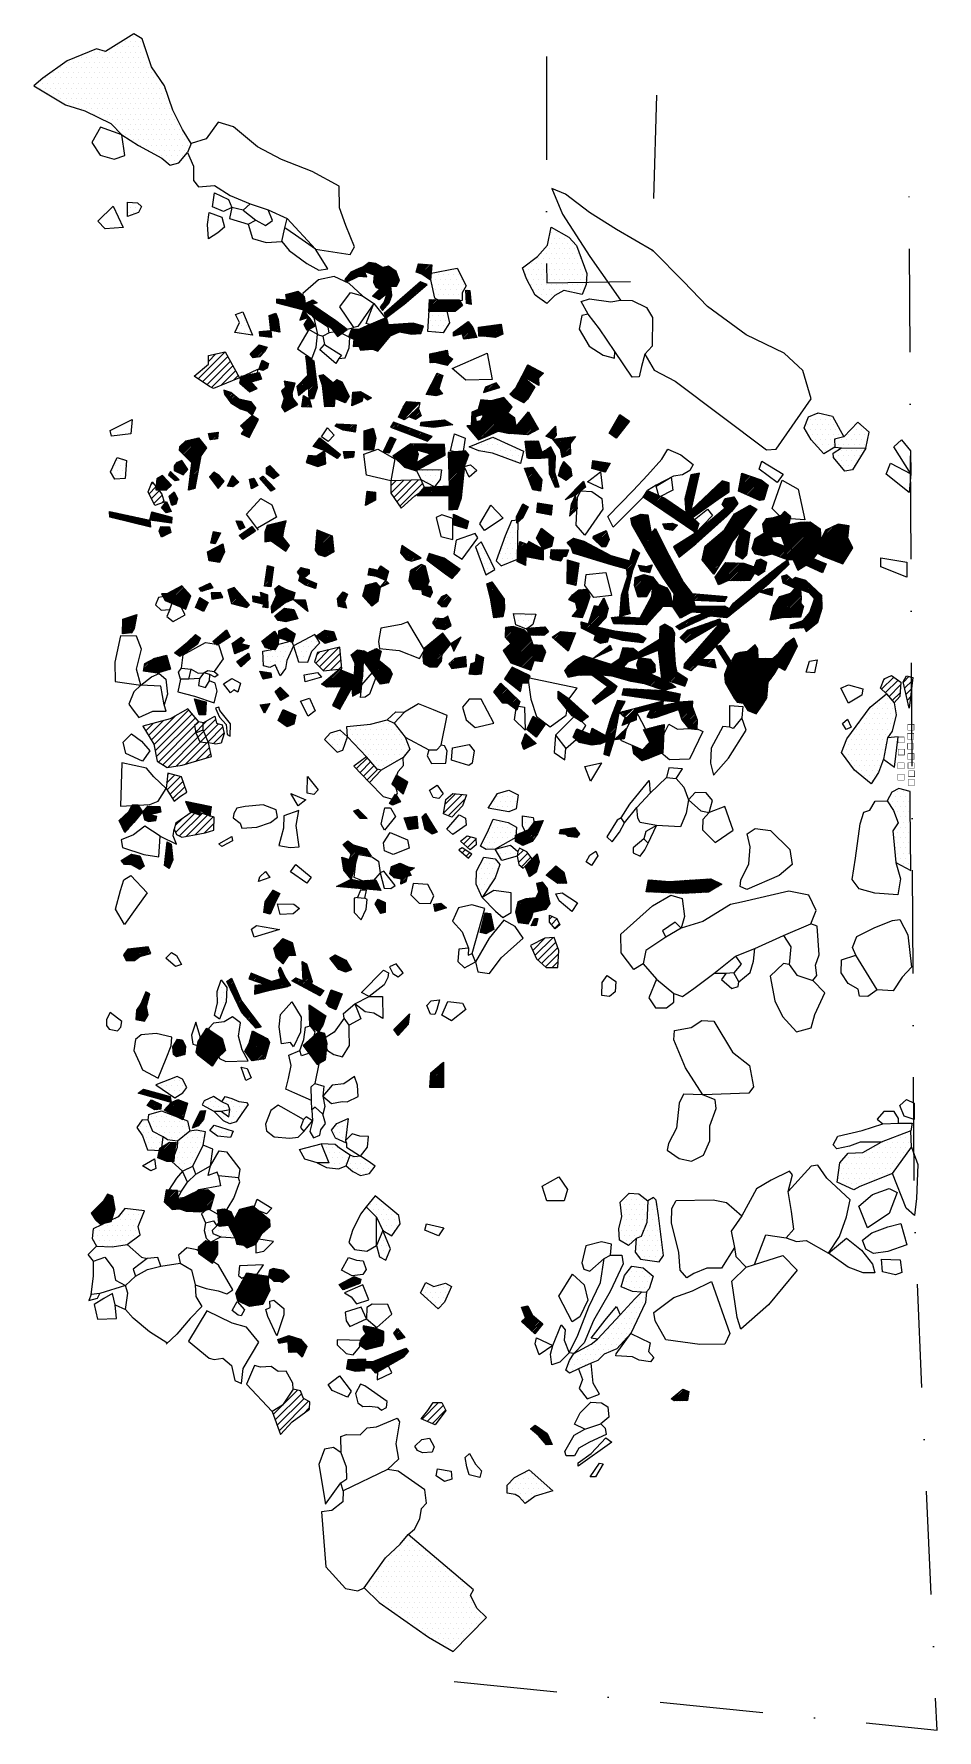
# Model space of a CAD drawing. Extents: x 128 to 347, y -2100 to -1689.
import ezdxf

# ---------------------------------------------------------------- set-up
doc = ezdxf.new("R2010")
doc.units = 0
doc.header["$LTSCALE"] = 25
doc.header["$MEASUREMENT"] = 0
doc.linetypes.add('STRICHPUNKTX2', pattern=[2, 1, -0.5, 0, -0.5])
doc.layers.get('0').update_dxf_attribs({"linetype": 'CONTINUOUS'})
for name, color, linetype in [('FEUER', 1, 'CONTINUOUS'), ('GRABUNGSGRENZE', 3, 'STRICHPUNKTX2'), ('KNOCHEN', 2, 'CONTINUOUS'), ('KNOCHENSCHRAFF', 2, 'CONTINUOUS'), ('STEINE', 4, 'CONTINUOUS'), ('STEINESCHRAFF', 4, 'CONTINUOUS')]:
    doc.layers.add(name, color=color, linetype=linetype)

# ---------------------------------------------------------------- blocks, each defined once
blk = doc.blocks.new('*X1')
at = {"color": 0}
for p, q in [((175.14, -1918.6), (175.35, -1918.39)), ((175.26, -1918.84), (176.31, -1917.78)), ((175.37, -1919.08), (176.42, -1918.03)), ((175.49, -1919.32), (176.53, -1918.28)), ((175.6, -1919.55), (176.63, -1918.52)), ((175.72, -1919.79), (176.74, -1918.77)), ((175.83, -1920.03), (176.85, -1919.01)), ((175.95, -1920.27), (176.96, -1919.26)), ((176.06, -1920.51), (177.07, -1919.51)), ((176.18, -1920.75), (177.17, -1919.75)), ((176.29, -1920.98), (177.28, -1920)), ((176.41, -1921.22), (177.39, -1920.24)), ((176.53, -1921.46), (177.5, -1920.49)), ((176.64, -1921.7), (177.6, -1920.74)), ((176.76, -1921.94), (177.71, -1920.98)), ((176.87, -1922.18), (177.82, -1921.23)), ((176.99, -1922.41), (177.93, -1921.47)), ((177.1, -1922.65), (178.03, -1921.72)), ((177.22, -1922.89), (178.14, -1921.97)), ((177.33, -1923.13), (178.25, -1922.21)), ((177.45, -1923.37), (178.36, -1922.46)), ((177.56, -1923.6), (178.46, -1922.7)), ((177.68, -1923.84), (178.57, -1922.95)), ((177.79, -1924.08), (178.68, -1923.2)), ((177.91, -1924.32), (178.8, -1923.43)), ((178.02, -1924.56), (178.96, -1923.63)), ((178.14, -1924.8), (179.11, -1923.83)), ((178.26, -1925.03), (179.26, -1924.03)), ((178.37, -1925.27), (179.41, -1924.23)), ((178.49, -1925.51), (179.56, -1924.43)), ((178.6, -1925.75), (179.72, -1924.63)), ((178.72, -1925.99), (179.87, -1924.84)), ((178.85, -1926.21), (180.02, -1925.04)), ((179.02, -1926.4), (180.17, -1925.24)), ((179.18, -1926.58), (180.32, -1925.44)), ((179.35, -1926.77), (180.48, -1925.64)), ((179.52, -1926.95), (180.63, -1925.84)), ((179.69, -1927.14), (180.78, -1926.04)), ((179.86, -1927.32), (180.93, -1926.25)), ((180.02, -1927.51), (181.08, -1926.45)), ((180.19, -1927.69), (181.24, -1926.65)), ((180.36, -1927.88), (181.39, -1926.85)), ((180.53, -1928.07), (181.54, -1927.05)), ((180.7, -1928.25), (181.69, -1927.25)), ((180.86, -1928.44), (181.85, -1927.45)), ((181.03, -1928.62), (182, -1927.66)), ((181.2, -1928.81), (182.15, -1927.86)), ((181.37, -1928.99), (182.3, -1928.06)), ((181.54, -1929.18), (182.45, -1928.26)), ((195.09, -1924.47), (195.24, -1924.31)), ((195.1, -1924.81), (195.45, -1924.45)), ((195.11, -1925.15), (195.67, -1924.59)), ((195.12, -1925.5), (195.88, -1924.73)), ((195.13, -1925.84), (196.09, -1924.87)), ((195.14, -1926.18), (196.31, -1925.01)), ((195.15, -1926.53), (196.52, -1925.15)), ((195.16, -1926.87), (196.73, -1925.29)), ((195.17, -1927.21), (196.95, -1925.43)), ((195.18, -1927.56), (197.16, -1925.57)), ((195.19, -1927.9), (197.37, -1925.71)), ((195.2, -1928.24), (197.59, -1925.85)), ((195.21, -1928.58), (197.8, -1925.99)), ((195.22, -1928.93), (198.01, -1926.13)), ((195.23, -1929.27), (198.23, -1926.28)), ((195.39, -1929.46), (198.44, -1926.42)), ((195.61, -1929.6), (198.65, -1926.56)), ((195.82, -1929.74), (198.87, -1926.7)), ((196.03, -1929.88), (199.08, -1926.84)), ((196.25, -1930.02), (198.96, -1927.31)), ((196.46, -1930.16), (198.78, -1927.84)), ((215.7, -1930.37), (219.32, -1926.75)), ((215.85, -1930.57), (219.26, -1927.16)), ((216, -1930.77), (219.21, -1927.57)), ((216.16, -1930.97), (219.15, -1927.98)), ((167.75, -1935.54), (172.17, -1931.12)), ((167.83, -1935.11), (171.96, -1930.98)), ((167.83, -1935.81), (172.39, -1931.25)), ((167.9, -1934.68), (171.74, -1930.84)), ((167.98, -1934.25), (171.53, -1930.7)), ((167.98, -1936.02), (172.6, -1931.39)), ((168.05, -1933.82), (171.32, -1930.56)), ((168.12, -1936.23), (172.82, -1931.53)), ((168.13, -1933.39), (171.1, -1930.42)), ((168.27, -1936.44), (173.03, -1931.67)), ((168.33, -1932.84), (170.89, -1930.28)), ((168.46, -1936.6), (173.25, -1931.81)), ((168.65, -1936.76), (173.46, -1931.95)), ((168.85, -1936.91), (173.68, -1932.09)), ((169.02, -1931.8), (170.67, -1930.14)), ((169.05, -1937.07), (173.89, -1932.23)), ((169.25, -1937.22), (174.07, -1932.4)), ((169.7, -1930.76), (170.46, -1930)), ((179.49, -1935.47), (183.42, -1931.54)), ((179.64, -1935.67), (183.65, -1931.66)), ((179.8, -1935.87), (183.88, -1931.78)), ((179.87, -1934.74), (183.18, -1931.42)), ((179.95, -1936.06), (184.11, -1931.9)), ((180.11, -1936.26), (184.35, -1932.02)), ((180.26, -1936.46), (184.58, -1932.15)), ((180.32, -1933.93), (182.95, -1931.3)), ((180.42, -1936.66), (184.81, -1932.27)), ((180.58, -1936.86), (184.99, -1932.45)), ((180.65, -1933.25), (182.72, -1931.18)), ((180.78, -1932.76), (182.49, -1931.06)), ((180.91, -1932.28), (182.25, -1930.93)), ((181.05, -1931.79), (182.02, -1930.81)), ((181.18, -1931.3), (181.79, -1930.69)), ((181.32, -1930.81), (181.56, -1930.57)), ((181.7, -1929.36), (182.61, -1928.46)), ((181.87, -1929.55), (182.76, -1928.66)), ((182.04, -1929.74), (182.91, -1928.86)), ((182.27, -1929.85), (183.06, -1929.07)), ((182.74, -1929.74), (183.21, -1929.27)), ((183.21, -1929.63), (183.37, -1929.47)), ((193.79, -1934.24), (197.06, -1930.97)), ((193.94, -1934.45), (197.59, -1930.8)), ((194.09, -1934.65), (197.87, -1930.88)), ((194.24, -1934.86), (198.15, -1930.95)), ((194.39, -1935.06), (198.42, -1931.03)), ((194.54, -1935.27), (198.7, -1931.1)), ((194.69, -1935.47), (198.89, -1931.27)), ((194.84, -1935.67), (198.95, -1931.56)), ((194.99, -1935.88), (199.02, -1931.85)), ((195.14, -1936.08), (199.09, -1932.13)), ((195.29, -1936.29), (199.15, -1932.42)), ((196.67, -1930.3), (198.61, -1928.37)), ((196.89, -1930.45), (198.43, -1928.9)), ((197.1, -1930.59), (198.01, -1929.67)), ((197.31, -1930.73), (197.37, -1930.66)), ((215.55, -1930.17), (216.17, -1929.55)), ((216.31, -1931.18), (219.09, -1928.39)), ((216.46, -1931.38), (219.03, -1928.8)), ((216.61, -1931.58), (216.79, -1931.4)), ((162.08, -1934.49), (163.96, -1932.62)), ((162.12, -1934.81), (164.28, -1932.65)), ((162.15, -1935.13), (164.43, -1932.85)), ((162.19, -1935.45), (164.55, -1933.08)), ((162.22, -1935.77), (164.68, -1933.3)), ((162.25, -1936.08), (164.81, -1933.53)), ((162.37, -1933.85), (163.63, -1932.59)), ((162.38, -1936.31), (164.94, -1933.76)), ((162.58, -1936.47), (165.07, -1933.98)), ((162.78, -1936.62), (165.17, -1934.23)), ((162.96, -1932.9), (163.31, -1932.56)), ((162.98, -1936.78), (165.13, -1934.62)), ((163.46, -1936.65), (165.09, -1935.01)), ((163.95, -1936.51), (165.06, -1935.41)), ((164.44, -1936.37), (165.02, -1935.8)), ((164.94, -1936.23), (164.98, -1936.19)), ((169.45, -1937.38), (174.15, -1932.67)), ((169.65, -1937.53), (174.23, -1932.95)), ((169.84, -1937.69), (174.31, -1933.23)), ((170.04, -1937.84), (174.38, -1933.5)), ((170.24, -1938), (174.46, -1933.78)), ((170.44, -1938.15), (174.54, -1934.05)), ((170.64, -1938.31), (174.62, -1934.33)), ((170.83, -1938.46), (174.7, -1934.6)), ((171.03, -1938.62), (174.77, -1934.88)), ((173.33, -1936.68), (174.85, -1935.16)), ((180.73, -1937.05), (185.1, -1932.68)), ((180.89, -1937.25), (185.22, -1932.92)), ((181.04, -1937.45), (185.34, -1933.15)), ((181.2, -1937.65), (185.42, -1933.43)), ((181.43, -1937.77), (185.28, -1933.92)), ((181.85, -1937.7), (185.15, -1934.4)), ((182.28, -1937.63), (185.02, -1934.89)), ((182.7, -1937.56), (184.89, -1935.37)), ((183.13, -1937.49), (184.75, -1935.86)), ((183.55, -1937.41), (184.62, -1936.34)), ((195.44, -1936.49), (199.22, -1932.71)), ((195.59, -1936.69), (199.28, -1933)), ((195.73, -1936.9), (199.35, -1933.28)), ((195.88, -1937.1), (199.42, -1933.57)), ((196.03, -1937.31), (199.38, -1933.96)), ((196.18, -1937.51), (199.34, -1934.35)), ((196.33, -1937.72), (199.3, -1934.75)), ((196.48, -1937.92), (199.26, -1935.14)), ((196.63, -1938.12), (199.22, -1935.53)), ((196.78, -1938.33), (199.18, -1935.93)), ((196.93, -1938.53), (199.14, -1936.32)), ((171.23, -1938.78), (172.72, -1937.29)), ((171.43, -1938.93), (172.14, -1938.22)), ((183.98, -1937.34), (184.49, -1936.83)), ((197.49, -1938.32), (199.1, -1936.72)), ((198.24, -1937.93), (199.06, -1937.11)), ((198.98, -1937.54), (199.02, -1937.5)), ((224.28, -1943.71), (227.55, -1940.44)), ((224.31, -1943.33), (227.55, -1940.09)), ((224.34, -1942.94), (227.55, -1939.74)), ((224.37, -1942.55), (227.55, -1939.38)), ((224.41, -1942.17), (227.55, -1939.03)), ((224.44, -1941.78), (227.55, -1938.68)), ((224.47, -1941.4), (227.55, -1938.32)), ((224.5, -1941.01), (226.92, -1938.59)), ((224.54, -1940.63), (224.58, -1940.58)), ((154.08, -1945.67), (155.12, -1944.64)), ((154.36, -1945.75), (155.4, -1944.71)), ((224.24, -1944.1), (227.55, -1940.8)), ((224.46, -1944.24), (227.55, -1941.15)), ((224.81, -1944.24), (227.55, -1941.5)), ((225.16, -1944.24), (227.55, -1941.86)), ((225.52, -1944.24), (227.55, -1942.21)), ((225.87, -1944.24), (227.55, -1942.56)), ((226.22, -1944.24), (227.55, -1942.91)), ((226.58, -1944.24), (227.55, -1943.27)), ((226.93, -1944.24), (227.55, -1943.62)), ((227.29, -1944.24), (227.55, -1943.97)), ((153.8, -1945.6), (154.25, -1945.15)), ((154.63, -1945.83), (155.67, -1944.79)), ((154.91, -1945.9), (155.95, -1944.86)), ((155.19, -1945.98), (156.23, -1944.94)), ((155.46, -1946.06), (156.5, -1945.02)), ((155.74, -1946.14), (156.78, -1945.09)), ((156.01, -1946.21), (157.06, -1945.17)), ((156.07, -1948.63), (157.32, -1947.39)), ((156.15, -1948.2), (157.08, -1947.27)), ((156.29, -1946.29), (157.34, -1945.25)), ((156.3, -1948.76), (157.55, -1947.5)), ((156.52, -1948.89), (157.79, -1947.62)), ((156.57, -1946.37), (157.61, -1945.32)), ((156.75, -1949.02), (158.03, -1947.73)), ((156.84, -1946.45), (157.89, -1945.4)), ((156.97, -1949.15), (158.27, -1947.84)), ((157.12, -1946.52), (158.17, -1945.47)), ((157.19, -1949.28), (158.51, -1947.96)), ((157.4, -1946.6), (158.45, -1945.55)), ((157.42, -1949.41), (158.75, -1948.07)), ((157.64, -1949.54), (158.99, -1948.19)), ((157.67, -1946.68), (158.72, -1945.63)), ((157.95, -1946.75), (159, -1945.7)), ((157.96, -1949.57), (159.23, -1948.3)), ((158.23, -1946.83), (159.28, -1945.78)), ((158.35, -1949.53), (159.25, -1948.63)), ((158.5, -1946.91), (159.56, -1945.85)), ((158.78, -1946.99), (159.83, -1945.93)), ((159.05, -1947.06), (160.11, -1946.01)), ((159.33, -1947.14), (160.39, -1946.08)), ((159.61, -1947.22), (160.66, -1946.16)), ((159.88, -1947.29), (160.94, -1946.24)), ((160, -1949.65), (161.94, -1947.71)), ((160.16, -1947.37), (161.22, -1946.31)), ((160.23, -1949.78), (162.55, -1947.46)), ((160.44, -1947.45), (161.47, -1946.42)), ((160.46, -1949.9), (163.16, -1947.2)), ((160.7, -1950.02), (163.5, -1947.21)), ((160.71, -1947.53), (161.52, -1946.72)), ((160.93, -1950.14), (163.76, -1947.3)), ((160.99, -1947.6), (161.57, -1947.02)), ((161.16, -1950.26), (164.03, -1947.4)), ((161.26, -1947.68), (161.63, -1947.32)), ((161.39, -1950.38), (164.29, -1947.49)), ((161.54, -1947.76), (161.68, -1947.62)), ((161.63, -1950.5), (164.55, -1947.58)), ((161.86, -1950.62), (164.81, -1947.67)), ((162.09, -1950.75), (165.08, -1947.76)), ((162.32, -1950.87), (165.34, -1947.85)), ((162.55, -1950.99), (165.6, -1947.94)), ((162.79, -1951.11), (165.53, -1948.37)), ((163.02, -1951.23), (165.38, -1948.87)), ((158.75, -1949.49), (159.24, -1949)), ((159.14, -1949.45), (159.22, -1949.37)), ((163.25, -1951.35), (165.24, -1949.37)), ((163.48, -1951.47), (165.09, -1949.86)), ((163.72, -1951.59), (164.95, -1950.36)), ((163.95, -1951.72), (164.8, -1950.86)), ((164.18, -1951.84), (164.66, -1951.36)), ((164.41, -1951.96), (164.51, -1951.86)), ((166.98, -1953.99), (169.62, -1951.35)), ((167.02, -1953.59), (169.73, -1950.89)), ((167.21, -1953.05), (169.84, -1950.42)), ((167.57, -1952.34), (169.95, -1949.96)), ((167.58, -1953.74), (169.51, -1951.81)), ((167.92, -1951.63), (169.75, -1949.8)), ((168.27, -1950.93), (169.38, -1949.82)), ((168.62, -1950.22), (169.01, -1949.83)), ((168.17, -1953.5), (168.44, -1953.24)), ((158.48, -1961.07), (162.08, -1957.48)), ((158.57, -1960.63), (161.73, -1957.47)), ((158.65, -1961.26), (162.42, -1957.49)), ((158.66, -1960.19), (161.39, -1957.46)), ((158.75, -1959.75), (160.63, -1957.86)), ((158.83, -1959.3), (159.75, -1958.39)), ((158.89, -1961.37), (162.76, -1957.5)), ((159.14, -1961.47), (162.84, -1957.77)), ((159.39, -1961.58), (162.75, -1958.22)), ((159.64, -1961.68), (162.66, -1958.66)), ((159.88, -1961.79), (162.57, -1959.1)), ((160.13, -1961.9), (162.49, -1959.54)), ((160.38, -1962), (162.47, -1959.92)), ((160.64, -1962.1), (162.44, -1960.29)), ((160.99, -1962.1), (162.42, -1960.67)), ((161.34, -1962.1), (162.4, -1961.04)), ((161.7, -1962.1), (162.38, -1961.42)), ((162.05, -1962.1), (162.36, -1961.79)), ((142.39, -1974.69), (146.86, -1970.22)), ((142.53, -1974.9), (147.11, -1970.32)), ((142.68, -1975.11), (147.37, -1970.41)), ((142.82, -1975.32), (147.56, -1970.57)), ((142.96, -1975.53), (147.62, -1970.87)), ((143.11, -1975.74), (147.68, -1971.17)), ((143.25, -1975.95), (147.74, -1971.46)), ((143.39, -1976.16), (147.79, -1971.76)), ((143.57, -1976.34), (147.85, -1972.05)), ((143.75, -1976.51), (147.91, -1972.35)), ((143.93, -1976.69), (147.97, -1972.65)), ((144.11, -1976.86), (148.02, -1972.94)), ((144.29, -1977.03), (148.08, -1973.24)), ((145.68, -1971.05), (146.6, -1970.12)), ((146.27, -1970.1), (146.34, -1970.03)), ((175.54, -1977.6), (179.83, -1973.31)), ((175.67, -1977.83), (180.3, -1973.19)), ((175.79, -1978.06), (180.78, -1973.07)), ((175.91, -1978.29), (181.25, -1972.95)), ((176.03, -1978.52), (181.55, -1973)), ((176.16, -1978.75), (181.75, -1973.16)), ((176.28, -1978.98), (181.94, -1973.32)), ((176.4, -1979.21), (182.13, -1973.48)), ((177.07, -1975.72), (179.35, -1973.43)), ((144.47, -1977.2), (148.14, -1973.54)), ((144.83, -1977.19), (148.05, -1973.98)), ((145.31, -1977.07), (147.88, -1974.5)), ((145.78, -1976.96), (147.71, -1975.03)), ((146.25, -1976.84), (147.53, -1975.55)), ((146.72, -1976.72), (147.36, -1976.08)), ((176.53, -1979.44), (182.33, -1973.64)), ((176.65, -1979.67), (182.52, -1973.8)), ((176.77, -1979.9), (182.72, -1973.96)), ((176.9, -1980.13), (182.91, -1974.12)), ((177.02, -1980.36), (183.1, -1974.28)), ((177.14, -1980.59), (183.3, -1974.44)), ((177.23, -1980.86), (183.49, -1974.6)), ((177.31, -1981.13), (183.69, -1974.76)), ((177.4, -1981.4), (183.88, -1974.92)), ((177.48, -1981.67), (184.07, -1975.08)), ((177.55, -1974.88), (178.88, -1973.55)), ((177.57, -1981.94), (184.27, -1975.24)), ((177.75, -1982.11), (184.46, -1975.4)), ((178.03, -1974.05), (178.41, -1973.67)), ((178.05, -1982.16), (184.66, -1975.56)), ((178.36, -1982.21), (184.85, -1975.72)), ((178.66, -1982.26), (185.04, -1975.88)), ((178.97, -1982.3), (185.24, -1976.04)), ((179.27, -1982.36), (185.43, -1976.19)), ((179.47, -1982.51), (185.54, -1976.44)), ((179.68, -1982.65), (185.57, -1976.76)), ((179.89, -1982.8), (185.6, -1977.08)), ((180.1, -1982.94), (185.64, -1977.4)), ((168.24, -1983.13), (170.09, -1981.29)), ((168.27, -1983.46), (170.38, -1981.35)), ((168.29, -1983.79), (170.67, -1981.41)), ((168.32, -1984.12), (170.97, -1981.47)), ((168.45, -1984.33), (171.26, -1981.53)), ((168.66, -1984.48), (171.56, -1981.58)), ((168.86, -1984.63), (171.94, -1981.56)), ((169.06, -1984.78), (172.32, -1981.53)), ((169.27, -1984.94), (172.7, -1981.5)), ((169.47, -1985.09), (172.97, -1981.59)), ((180.65, -1982.74), (183.42, -1979.97)), ((181.24, -1982.51), (182.93, -1980.82)), ((181.83, -1982.27), (182.43, -1981.67)), ((185.45, -1977.94), (185.67, -1977.72)), ((169.67, -1985.24), (172.97, -1981.94)), ((169.88, -1985.39), (172.97, -1982.29)), ((170.08, -1985.54), (172.97, -1982.65)), ((170.28, -1985.69), (172.97, -1983)), ((170.49, -1985.84), (172.97, -1983.35)), ((170.69, -1985.99), (172.97, -1983.71)), ((170.89, -1986.14), (172.97, -1984.06)), ((171.1, -1986.29), (172.97, -1984.41)), ((171.3, -1986.44), (172.56, -1985.18)), ((171.5, -1986.59), (172.02, -1986.07)), ((177.41, -1994.12), (182.16, -1989.37)), ((177.47, -1994.41), (182.47, -1989.41)), ((177.52, -1993.65), (181.85, -1989.32)), ((177.54, -1994.7), (182.77, -1989.46)), ((177.6, -1994.98), (183.08, -1989.51)), ((177.67, -1995.27), (183.38, -1989.56)), ((177.73, -1995.56), (183.69, -1989.6)), ((177.84, -1995.8), (183.99, -1989.65)), ((177.93, -1992.88), (181.55, -1989.27)), ((178.08, -1995.92), (184.3, -1989.7)), ((178.32, -1996.03), (184.61, -1989.75)), ((178.35, -1992.12), (181.24, -1989.22)), ((178.56, -1996.15), (184.91, -1989.8)), ((178.77, -1991.35), (180.94, -1989.17)), ((178.8, -1996.26), (185.22, -1989.84)), ((179.18, -1990.58), (180.63, -1989.13)), ((179.6, -1989.81), (180.32, -1989.08)), ((185.22, -1989.84), (186.99, -1988.07)), ((185.3, -1989.41), (186.69, -1988.02)), ((185.38, -1988.98), (186.4, -1987.96)), ((185.4, -1990.01), (187.28, -1988.13)), ((185.45, -1988.55), (185.69, -1988.31)), ((185.59, -1990.18), (187.57, -1988.19)), ((185.77, -1990.35), (187.87, -1988.25)), ((185.96, -1990.52), (188.16, -1988.31)), ((186.14, -1990.69), (188.45, -1988.37)), ((186.33, -1990.86), (188.75, -1988.43)), ((186.52, -1991.02), (188.98, -1988.55)), ((186.87, -1991.02), (189.16, -1988.73)), ((187.23, -1991.02), (189.34, -1988.9)), ((187.58, -1991.02), (189.52, -1989.08)), ((187.89, -1991.06), (189.69, -1989.26)), ((188.14, -1991.16), (189.87, -1989.43)), ((188.39, -1991.26), (190.05, -1989.61)), ((189.28, -1990.73), (190.22, -1989.79)), ((179.04, -1996.38), (185.21, -1990.2)), ((179.28, -1996.49), (185.2, -1990.57)), ((179.51, -1996.61), (185.19, -1990.93)), ((179.75, -1996.72), (185.18, -1991.3)), ((179.99, -1996.84), (185.21, -1991.62)), ((180.23, -1996.95), (185.27, -1991.91)), ((180.47, -1997.07), (185.34, -1992.2)), ((180.76, -1997.13), (185.4, -1992.48)), ((181.17, -1997.07), (185.47, -1992.77)), ((181.58, -1997.01), (185.54, -1993.06)), ((182, -1996.95), (185.48, -1993.47)), ((202.46, -1992.05), (202.98, -1991.52)), ((202.61, -1992.25), (203.73, -1991.13)), ((202.76, -1992.45), (204.48, -1990.73)), ((202.91, -1992.65), (205.23, -1990.33)), ((203.07, -1992.85), (205.98, -1989.94)), ((203.22, -1993.05), (206.25, -1990.03)), ((203.59, -1993.03), (206.5, -1990.13)), ((204.16, -1992.82), (206.76, -1990.23)), ((204.73, -1992.6), (207.01, -1990.32)), ((205.31, -1992.38), (207.27, -1990.42)), ((205.88, -1992.16), (207.52, -1990.52)), ((206.45, -1991.95), (207.49, -1990.9)), ((207.02, -1991.73), (207.38, -1991.37)), ((182.41, -1996.89), (185.14, -1994.16)), ((182.82, -1996.84), (184.8, -1994.86)), ((183.23, -1996.78), (184.46, -1995.55)), ((183.64, -1996.72), (184.11, -1996.25)), ((246.53, -1997.47), (246.75, -1997.26)), ((246.63, -1997.73), (247.17, -1997.19)), ((246.73, -1997.98), (247.6, -1997.11)), ((246.82, -1998.24), (248.01, -1997.06)), ((246.92, -1998.5), (248.12, -1997.3)), ((247.01, -1998.76), (248.24, -1997.54)), ((247.11, -1999.01), (248.35, -1997.77)), ((247.21, -1999.27), (248.46, -1998.01)), ((208.1, -2001.97), (208.18, -2001.89)), ((208.1, -2002.32), (208.47, -2001.94)), ((208.1, -2002.67), (208.77, -2002)), ((208.23, -2002.9), (209.07, -2002.05)), ((208.37, -2003.11), (209.37, -2002.11)), ((208.5, -2003.33), (209.67, -2002.16)), ((208.64, -2003.54), (209.96, -2002.22)), ((246.6, -2000.94), (248.81, -1998.73)), ((246.78, -2001.11), (248.92, -1998.97)), ((246.96, -2001.28), (249.04, -1999.21)), ((247.14, -2001.46), (249.2, -1999.4)), ((247.3, -1999.53), (248.58, -1998.25)), ((247.32, -2001.63), (249.4, -1999.56)), ((247.4, -1999.79), (248.69, -1998.49)), ((247.5, -2001.8), (249.59, -1999.72)), ((247.69, -2001.97), (249.78, -1999.88)), ((247.87, -2002.15), (249.97, -2000.04)), ((248.05, -2002.32), (250.17, -2000.2)), ((248.23, -2002.49), (250.36, -2000.36)), ((248.41, -2002.66), (250.55, -2000.52)), ((248.59, -2002.84), (250.74, -2000.68)), ((248.77, -2003.01), (250.94, -2000.85)), ((248.95, -2003.18), (251.13, -2001.01)), ((249.14, -2003.35), (251.32, -2001.17)), ((249.32, -2003.53), (251.51, -2001.33)), ((187.5, -2005.23), (187.64, -2005.1)), ((187.59, -2005.5), (188.18, -2004.91)), ((187.67, -2005.77), (188.72, -2004.72)), ((187.76, -2006.04), (189.27, -2004.53)), ((188.09, -2006.07), (189.81, -2004.35)), ((188.52, -2005.99), (190.24, -2004.27)), ((188.96, -2005.9), (190.51, -2004.35)), ((189.39, -2005.82), (190.78, -2004.43)), ((189.82, -2005.74), (191.05, -2004.51)), ((189.99, -2005.93), (191.33, -2004.59)), ((190.01, -2006.26), (191.6, -2004.68)), ((190.03, -2006.59), (191.87, -2004.76)), ((190.05, -2006.93), (192.14, -2004.84)), ((190.07, -2007.26), (192.41, -2004.92)), ((190.09, -2007.6), (192.68, -2005)), ((190.11, -2007.93), (192.95, -2005.09)), ((190.13, -2008.26), (193.13, -2005.26)), ((190.45, -2008.3), (193.3, -2005.45)), ((190.82, -2008.28), (193.46, -2005.64)), ((191.2, -2008.26), (193.62, -2005.83)), ((191.57, -2008.24), (193.79, -2006.02)), ((191.94, -2008.22), (193.95, -2006.21)), ((207.21, -2006.39), (211.15, -2002.45)), ((207.32, -2005.92), (210.86, -2002.39)), ((207.42, -2006.53), (211.4, -2002.55)), ((207.49, -2005.4), (210.56, -2002.33)), ((207.63, -2006.68), (211.65, -2002.65)), ((207.84, -2006.82), (211.9, -2002.76)), ((208.05, -2006.97), (212.15, -2002.86)), ((208.25, -2007.11), (212.4, -2002.96)), ((208.46, -2007.26), (212.65, -2003.06)), ((208.67, -2007.4), (212.91, -2003.17)), ((208.78, -2003.76), (210.26, -2002.27)), ((208.9, -2007.53), (213.1, -2003.33)), ((209.36, -2007.42), (213.11, -2003.67)), ((209.82, -2007.31), (213.12, -2004.02)), ((210.29, -2007.2), (213.12, -2004.36)), ((210.75, -2007.09), (213.13, -2004.71)), ((211.22, -2006.98), (213.14, -2005.05)), ((211.68, -2006.87), (213.15, -2005.4)), ((212.14, -2006.76), (213, -2005.9)), ((215.59, -2003.67), (216.56, -2002.7)), ((215.73, -2003.88), (216.72, -2002.89)), ((215.87, -2004.09), (216.88, -2003.08)), ((216.01, -2004.31), (217.05, -2003.27)), ((216.15, -2004.52), (217.21, -2003.46)), ((216.29, -2004.73), (217.37, -2003.65)), ((216.43, -2004.95), (217.54, -2003.84)), ((216.57, -2005.16), (217.7, -2004.03)), ((216.97, -2005.11), (217.86, -2004.22)), ((217.51, -2004.93), (218.03, -2004.41)), ((218.05, -2004.74), (218.19, -2004.6)), ((249.5, -2003.7), (250.69, -2002.51)), ((192.22, -2008.3), (194.11, -2006.4)), ((192.39, -2008.48), (194.28, -2006.59)), ((192.57, -2008.65), (194.44, -2006.78)), ((192.75, -2008.83), (194.38, -2007.2)), ((192.92, -2009.01), (194.08, -2007.85)), ((193.1, -2009.18), (193.78, -2008.5)), ((193.28, -2009.36), (193.48, -2009.16)), ((212.61, -2006.65), (212.8, -2006.45)), ((282.74, -2019.6), (283.79, -2018.55)), ((282.96, -2019.73), (285.49, -2017.2)), ((283.18, -2019.86), (285.75, -2017.3)), ((283.41, -2019.99), (286, -2017.4)), ((283.77, -2019.98), (286.26, -2017.49)), ((284.13, -2019.97), (286.52, -2017.59)), ((284.49, -2019.97), (286.77, -2017.69)), ((284.85, -2019.96), (286.88, -2017.94)), ((285.21, -2019.96), (286.82, -2018.35)), ((285.57, -2019.95), (286.77, -2018.76)), ((285.93, -2019.94), (286.71, -2019.17)), ((286.29, -2019.94), (286.65, -2019.58)), ((248.63, -2026.84), (249.05, -2026.42)), ((248.83, -2026.99), (249.85, -2025.98)), ((249.03, -2027.15), (250.06, -2026.12)), ((249.22, -2027.31), (250.27, -2026.26)), ((249.42, -2027.46), (250.47, -2026.41)), ((249.62, -2027.62), (250.68, -2026.55)), ((249.81, -2027.78), (250.89, -2026.7)), ((250.01, -2027.93), (251.1, -2026.84)), ((250.21, -2028.09), (251.31, -2026.99)), ((250.41, -2028.25), (251.52, -2027.13)), ((250.6, -2028.41), (251.73, -2027.27)), ((250.76, -2028.6), (251.94, -2027.42)), ((250.92, -2028.79), (252.15, -2027.56)), ((251.08, -2028.98), (252.36, -2027.71)), ((251.25, -2029.17), (252.57, -2027.85)), ((251.41, -2029.37), (252.73, -2028.05)), ((251.57, -2029.56), (252.83, -2028.29)), ((251.73, -2029.75), (252.94, -2028.54)), ((251.89, -2029.94), (253.05, -2028.78)), ((252.05, -2030.13), (253.16, -2029.03)), ((252.21, -2030.33), (253.27, -2029.27)), ((252.38, -2030.52), (253.38, -2029.52)), ((252.63, -2030.62), (253.49, -2029.76)), ((253, -2030.6), (253.59, -2030.01)), ((253.36, -2030.59), (253.7, -2030.25)), ((253.73, -2030.58), (253.81, -2030.5))]:
    blk.add_line(p, q, dxfattribs=at)
blk = doc.blocks.new('*X2')
at = {"color": 0}
for p, q in [((160.01, -1971.91), (162.85, -1969.07)), ((160.07, -1971.51), (162.51, -1969.06)), ((160.14, -1971.08), (162.17, -1969.05)), ((160.2, -1972.08), (163.19, -1969.09)), ((160.22, -1970.65), (161.83, -1969.04)), ((160.29, -1970.22), (161.49, -1969.02)), ((160.37, -1969.79), (161.15, -1969.01)), ((160.38, -1972.25), (163.24, -1969.39)), ((160.44, -1969.36), (160.81, -1969)), ((163.67, -1973.56), (167.98, -1969.25)), ((163.92, -1973.66), (168.51, -1969.07)), ((164.18, -1973.75), (168.89, -1969.04)), ((164.45, -1973.84), (169.27, -1969.02)), ((164.71, -1973.93), (169.65, -1968.99)), ((164.97, -1974.02), (170.03, -1968.97)), ((165.24, -1974.11), (170.41, -1968.94)), ((165.55, -1974.15), (170.68, -1969.03)), ((165.89, -1974.17), (170.87, -1969.19)), ((166.23, -1974.18), (171.06, -1969.35)), ((160.57, -1972.42), (163.28, -1969.71)), ((160.75, -1972.59), (163.31, -1970.03)), ((160.94, -1972.76), (163.35, -1970.35)), ((161.12, -1972.93), (163.38, -1970.67)), ((161.3, -1973.1), (163.42, -1970.99)), ((161.49, -1973.27), (163.45, -1971.31)), ((161.67, -1973.44), (163.48, -1971.63)), ((161.86, -1973.61), (163.51, -1971.95)), ((162.15, -1973.67), (163.55, -1972.27)), ((162.52, -1973.65), (163.58, -1972.59)), ((162.9, -1973.63), (163.61, -1972.91)), ((163.27, -1973.6), (163.64, -1973.24)), ((163.48, -1971.63), (163.77, -1971.34)), ((163.51, -1971.95), (164.47, -1970.99)), ((163.55, -1972.27), (165.18, -1970.64)), ((163.58, -1972.59), (165.88, -1970.29)), ((163.61, -1972.91), (166.58, -1969.95)), ((163.64, -1973.24), (167.28, -1969.6)), ((166.57, -1974.2), (171.25, -1969.51)), ((166.91, -1974.21), (171.45, -1969.67)), ((167.25, -1974.23), (171.64, -1969.83)), ((167.58, -1974.24), (171.83, -1969.99)), ((167.92, -1974.26), (172.02, -1970.16)), ((168.26, -1974.27), (172.09, -1970.44)), ((168.6, -1974.29), (171.95, -1970.93)), ((169.09, -1974.15), (171.82, -1971.42)), ((169.59, -1974.01), (171.68, -1971.92)), ((170.09, -1973.86), (171.54, -1972.41)), ((170.59, -1973.71), (171.4, -1972.9)), ((171.09, -1973.56), (171.26, -1973.39)), ((163.65, -1973.58), (163.67, -1973.56)), ((172.92, -1973.86), (172.96, -1973.82)), ((172.95, -1974.18), (173.39, -1973.74)), ((172.98, -1974.5), (173.83, -1973.66)), ((173.01, -1974.82), (174.26, -1973.57)), ((173.05, -1975.14), (174.63, -1973.56)), ((173.08, -1975.47), (174.88, -1973.66)), ((173.11, -1975.79), (175.13, -1973.77)), ((173.14, -1976.11), (175.38, -1973.87)), ((173.18, -1976.43), (175.63, -1973.97)), ((173.21, -1976.75), (175.88, -1974.08)), ((173.24, -1977.07), (176.13, -1974.18)), ((173.28, -1977.39), (176.23, -1974.43)), ((173.31, -1977.71), (176.34, -1974.68)), ((173.54, -1977.83), (176.44, -1974.93)), ((173.96, -1977.77), (176.54, -1975.18)), ((174.37, -1977.71), (176.65, -1975.43)), ((174.78, -1977.66), (176.75, -1975.68)), ((175.19, -1977.6), (176.86, -1975.93)), ((204.12, -2011.95), (206.09, -2009.98)), ((204.13, -2012.3), (206.46, -2009.97)), ((204.19, -2011.53), (205.73, -2009.99)), ((204.26, -2011.11), (205.36, -2010.01)), ((204.32, -2010.69), (204.99, -2010.02)), ((204.39, -2010.27), (204.63, -2010.03)), ((204.41, -2012.37), (206.83, -2009.95)), ((204.7, -2012.43), (207.19, -2009.94)), ((204.99, -2012.5), (207.56, -2009.93)), ((205.28, -2012.57), (207.93, -2009.91)), ((205.56, -2012.63), (208.29, -2009.9)), ((205.85, -2012.7), (208.66, -2009.89)), ((206.14, -2012.77), (208.77, -2010.14)), ((209.3, -2012.08), (211.09, -2010.29)), ((209.65, -2012.08), (211.69, -2010.04)), ((210.01, -2012.08), (212.28, -2009.8)), ((210.24, -2012.19), (212.88, -2009.55)), ((210.4, -2012.39), (213.48, -2009.31)), ((210.56, -2012.58), (214.08, -2009.07)), ((210.72, -2012.77), (214.68, -2008.82)), ((210.89, -2012.97), (215.27, -2008.58)), ((211.05, -2013.16), (215.87, -2008.33)), ((211.37, -2013.18), (216.47, -2008.09)), ((212.2, -2012.72), (217.07, -2007.84)), ((213.02, -2012.25), (217.67, -2007.6)), ((213.84, -2011.78), (218.26, -2007.35)), ((214.66, -2011.32), (218.57, -2007.4)), ((215.48, -2010.85), (218.73, -2007.59)), ((216.3, -2010.38), (218.9, -2007.78)), ((217.12, -2009.91), (219.06, -2007.97)), ((206.47, -2012.78), (208.22, -2011.04)), ((206.85, -2012.76), (208.3, -2011.3)), ((207.23, -2012.73), (208.39, -2011.57)), ((207.61, -2012.7), (208.48, -2011.83)), ((207.99, -2012.68), (208.56, -2012.11)), ((208.22, -2011.04), (208.68, -2010.57)), ((208.3, -2011.3), (209.12, -2010.49)), ((208.37, -2012.65), (208.56, -2012.46)), ((208.39, -2011.57), (209.48, -2010.48)), ((208.48, -2011.83), (209.85, -2010.47)), ((208.59, -2012.08), (210.21, -2010.46)), ((208.68, -2010.57), (208.77, -2010.49)), ((208.94, -2012.08), (210.57, -2010.45))]:
    blk.add_line(p, q, dxfattribs=at)
blk = doc.blocks.new('*X3')
at = {"color": 0}
for p, q in [((215.1, -1870.86), (216.86, -1869.11)), ((215.29, -1871.03), (217.08, -1869.24)), ((215.39, -1870.22), (216.64, -1868.97)), ((215.48, -1871.2), (217.3, -1869.37)), ((215.66, -1871.36), (217.52, -1869.5)), ((215.7, -1869.56), (216.42, -1868.84)), ((215.85, -1871.53), (217.74, -1869.64)), ((216.01, -1868.9), (216.19, -1868.71)), ((216.04, -1871.69), (217.96, -1869.77)), ((216.23, -1871.86), (218.18, -1869.9)), ((216.41, -1872.03), (218.41, -1870.03)), ((216.6, -1872.19), (218.63, -1870.17)), ((216.79, -1872.36), (218.85, -1870.3)), ((216.98, -1872.52), (218.78, -1870.72)), ((214.63, -1875.58), (216.34, -1873.86)), ((214.75, -1875.11), (216.21, -1873.65)), ((214.85, -1875.71), (216.48, -1874.08)), ((215.08, -1875.84), (216.62, -1874.3)), ((215.43, -1874.07), (216.07, -1873.43)), ((215.46, -1875.81), (216.75, -1874.52)), ((216.05, -1875.58), (216.89, -1874.74)), ((216.63, -1875.35), (217.02, -1874.95)), ((217.16, -1872.69), (218.56, -1871.3)), ((217.35, -1872.86), (218.33, -1871.87)), ((217.54, -1873.02), (218.11, -1872.45)), ((217.73, -1873.19), (217.89, -1873.02)), ((149.21, -1879.83), (153.24, -1875.8)), ((149.32, -1880.07), (153.6, -1875.8)), ((149.44, -1880.31), (153.74, -1876.01)), ((149.55, -1880.55), (153.88, -1876.22)), ((149.66, -1880.79), (154.03, -1876.43)), ((149.78, -1881.03), (154.17, -1876.64)), ((149.89, -1881.27), (154.31, -1876.85)), ((150.01, -1881.51), (154.46, -1877.06)), ((150.12, -1881.75), (154.6, -1877.27)), ((150.23, -1881.99), (154.74, -1877.48)), ((150.35, -1882.23), (153.54, -1879.04)), ((151.72, -1876.97), (152.89, -1875.8)), ((151.99, -1876.35), (152.53, -1875.8)), ((154.83, -1877.75), (154.97, -1877.61)), ((154.9, -1878.04), (155.22, -1877.72)), ((154.96, -1878.32), (155.47, -1877.82)), ((154.97, -1877.61), (156.41, -1876.17)), ((155.03, -1878.61), (155.72, -1877.92)), ((155.1, -1878.89), (155.97, -1878.03)), ((155.17, -1879.18), (156.22, -1878.13)), ((155.22, -1877.72), (156.75, -1876.18)), ((155.23, -1879.46), (156.47, -1878.23)), ((155.47, -1877.82), (157.09, -1876.19)), ((155.48, -1879.57), (156.75, -1878.31)), ((155.72, -1877.92), (157.43, -1876.21)), ((155.73, -1879.67), (157.03, -1878.37)), ((155.85, -1876.38), (156.07, -1876.16)), ((155.97, -1878.03), (157.78, -1876.22)), ((155.99, -1879.77), (157.32, -1878.44)), ((156.22, -1878.13), (158.12, -1876.23)), ((156.24, -1879.87), (157.6, -1878.51)), ((156.47, -1878.23), (158.46, -1876.24)), ((156.64, -1879.83), (157.89, -1878.58)), ((156.9, -1878.15), (158.8, -1876.25)), ((157.06, -1879.76), (158.17, -1878.65)), ((157.37, -1878.04), (158.95, -1876.45)), ((157.47, -1879.7), (158.11, -1879.06)), ((157.84, -1877.92), (159.02, -1876.74)), ((158.31, -1877.81), (159.09, -1877.03)), ((158.78, -1877.69), (159.15, -1877.31)), ((165.23, -1875.13), (165.3, -1875.05)), ((165.33, -1875.38), (165.6, -1875.11)), ((165.44, -1875.62), (165.89, -1875.18)), ((165.55, -1875.87), (166.18, -1875.24)), ((165.65, -1876.12), (166.47, -1875.3)), ((165.76, -1876.37), (166.76, -1875.36)), ((165.86, -1876.62), (167.05, -1875.42)), ((165.97, -1876.86), (167.35, -1875.49)), ((166.07, -1877.11), (167.64, -1875.55)), ((166.18, -1877.36), (167.93, -1875.61)), ((166.4, -1877.49), (168.22, -1875.67)), ((166.66, -1877.59), (168.51, -1875.73)), ((166.91, -1877.68), (168.8, -1875.8)), ((167.17, -1877.78), (169.1, -1875.86)), ((167.43, -1877.87), (169.39, -1875.92)), ((167.69, -1877.97), (169.68, -1875.98)), ((167.95, -1878.06), (168.71, -1877.3)), ((168.21, -1878.16), (168.71, -1877.66)), ((168.47, -1878.25), (168.71, -1878.01)), ((168.76, -1877.25), (169.97, -1876.04)), ((168.99, -1877.38), (170.26, -1876.11)), ((169.22, -1877.5), (170.55, -1876.17)), ((169.44, -1877.63), (170.84, -1876.23)), ((169.67, -1877.76), (171.14, -1876.29)), ((169.9, -1877.89), (171.41, -1876.37)), ((170.12, -1878.01), (171.37, -1876.77)), ((170.35, -1878.14), (171.32, -1877.17)), ((170.57, -1878.27), (171.28, -1877.57)), ((170.8, -1878.39), (171.23, -1877.96)), ((171.03, -1878.52), (171.19, -1878.36)), ((205.97, -1877.52), (206.33, -1877.16)), ((206.13, -1877.71), (206.89, -1876.95)), ((206.3, -1877.9), (207.1, -1877.1)), ((206.47, -1878.09), (207.27, -1877.28)), ((206.63, -1878.27), (207.45, -1877.46)), ((206.8, -1878.46), (207.62, -1877.64)), ((206.96, -1878.65), (207.79, -1877.82)), ((207.13, -1878.84), (207.97, -1878)), ((207.29, -1879.02), (208.14, -1878.17)), ((207.58, -1879.09), (208.32, -1878.35)), ((207.93, -1879.1), (208.49, -1878.53)), ((208.27, -1879.11), (208.67, -1878.71)), ((208.62, -1879.12), (208.84, -1878.89)), ((208.96, -1879.13), (209.02, -1879.07)), ((218.13, -1879.15), (218.35, -1878.93)), ((218.22, -1879.41), (218.75, -1878.88)), ((218.31, -1879.68), (219.16, -1878.82)), ((218.4, -1879.94), (219.57, -1878.77)), ((218.49, -1880.2), (219.98, -1878.71)), ((218.59, -1880.46), (220.39, -1878.66)), ((218.68, -1880.72), (220.8, -1878.6)), ((218.77, -1880.98), (221.13, -1878.62)), ((218.86, -1881.25), (221.16, -1878.95)), ((222.4, -1878.77), (223.24, -1877.93)), ((222.47, -1879.05), (223.37, -1878.15)), ((222.54, -1879.33), (223.51, -1878.37)), ((222.61, -1879.61), (223.64, -1878.59)), ((222.68, -1879.9), (223.78, -1878.81)), ((222.76, -1880.18), (223.91, -1879.02)), ((150.46, -1882.47), (151.33, -1881.6)), ((157.89, -1879.64), (158.02, -1879.51)), ((218.95, -1881.51), (221.19, -1879.27)), ((219.05, -1881.77), (221.21, -1879.6)), ((219.33, -1881.84), (221.24, -1879.93)), ((219.75, -1881.78), (221.27, -1880.25)), ((220.16, -1881.71), (221.3, -1880.58)), ((220.58, -1881.64), (221.33, -1880.9)), ((221, -1881.58), (221.36, -1881.23)), ((222.83, -1880.46), (224.05, -1879.24)), ((222.9, -1880.75), (224.18, -1879.46)), ((222.97, -1881.03), (224.31, -1879.68)), ((223.04, -1881.31), (224.45, -1879.9)), ((223.11, -1881.59), (224.58, -1880.12)), ((223.21, -1881.85), (224.72, -1880.34)), ((223.42, -1881.99), (224.85, -1880.56)), ((223.63, -1882.13), (224.99, -1880.78)), ((223.84, -1882.27), (225.12, -1880.99)), ((224.06, -1882.42), (225.26, -1881.21)), ((224.27, -1882.56), (225.39, -1881.43)), ((224.48, -1882.7), (225.53, -1881.65)), ((224.69, -1882.84), (225.67, -1881.87)), ((225.01, -1882.88), (225.8, -1882.08)), ((225.63, -1882.61), (225.94, -1882.3)), ((160.28, -1888.92), (161.93, -1887.27)), ((160.32, -1888.52), (161.9, -1886.95)), ((160.37, -1888.12), (161.86, -1886.63)), ((160.41, -1887.72), (161.83, -1886.31)), ((160.46, -1887.32), (161.79, -1885.99)), ((160.51, -1886.92), (161.76, -1885.67)), ((160.55, -1886.52), (161.72, -1885.35)), ((160.6, -1886.12), (161.51, -1885.21)), ((160.64, -1885.72), (161.28, -1885.08)), ((160.69, -1885.32), (161.06, -1884.96)), ((160.74, -1884.92), (160.83, -1884.83)), ((203.3, -1890.8), (207.94, -1886.16)), ((203.32, -1885.47), (203.39, -1885.4)), ((203.35, -1891.1), (208.21, -1886.24)), ((203.49, -1885.66), (204.53, -1884.61)), ((203.66, -1885.84), (204.73, -1884.77)), ((203.82, -1886.03), (204.93, -1884.92)), ((203.99, -1886.22), (205.14, -1885.07)), ((204.15, -1886.41), (205.34, -1885.22)), ((204.32, -1886.6), (205.54, -1885.38)), ((204.49, -1886.78), (205.75, -1885.52)), ((204.65, -1886.97), (206.02, -1885.6)), ((204.82, -1887.16), (206.3, -1885.68)), ((204.87, -1888.88), (207.67, -1886.08)), ((204.98, -1887.35), (206.57, -1885.76)), ((205.03, -1888.36), (207.39, -1886)), ((205.15, -1887.53), (206.84, -1885.84)), ((205.2, -1887.84), (207.12, -1885.92)), ((207.16, -1887.65), (208.49, -1886.31)), ((207.45, -1887.7), (208.76, -1886.39)), ((207.75, -1887.76), (208.96, -1886.55)), ((208.04, -1887.82), (209.1, -1886.76)), ((208.34, -1887.88), (209.24, -1886.98)), ((208.64, -1887.94), (209.38, -1887.19)), ((149.78, -1889.51), (150.58, -1888.71)), ((149.94, -1889.71), (151.59, -1888.06)), ((150.11, -1889.9), (152.23, -1887.78)), ((150.27, -1890.09), (152.52, -1887.84)), ((150.46, -1890.25), (152.81, -1887.9)), ((150.79, -1890.27), (153.11, -1887.96)), ((151.13, -1890.29), (153.4, -1888.02)), ((151.46, -1890.31), (153.7, -1888.08)), ((151.79, -1890.33), (153.99, -1888.14)), ((152.11, -1890.37), (154.15, -1888.33)), ((152.34, -1890.49), (154.26, -1888.57)), ((152.56, -1890.62), (154.37, -1888.82)), ((152.79, -1890.75), (154.48, -1889.06)), ((153.02, -1890.88), (154.59, -1889.3)), ((153.24, -1891), (154.7, -1889.55)), ((153.47, -1891.13), (154.81, -1889.79)), ((153.7, -1891.26), (154.92, -1890.04)), ((153.92, -1891.38), (155.03, -1890.28)), ((154.51, -1891.15), (155.14, -1890.52)), ((160.11, -1890.5), (162.07, -1888.54)), ((160.14, -1890.12), (162.03, -1888.22)), ((160.18, -1889.72), (162, -1887.9)), ((160.23, -1889.32), (161.96, -1887.58)), ((160.32, -1890.65), (162.1, -1888.86)), ((160.53, -1890.79), (162.12, -1889.2)), ((160.74, -1890.93), (161.85, -1889.82)), ((160.95, -1891.08), (161.57, -1890.45)), ((161.16, -1891.22), (161.29, -1891.08)), ((202.99, -1888.64), (203.1, -1888.52)), ((203.03, -1888.94), (203.37, -1888.61)), ((203.08, -1889.25), (203.63, -1888.7)), ((203.12, -1889.56), (203.9, -1888.79)), ((203.17, -1889.87), (204.16, -1888.87)), ((203.21, -1890.18), (204.43, -1888.96)), ((203.26, -1890.49), (204.69, -1889.05)), ((203.39, -1891.41), (206.84, -1887.96)), ((203.47, -1891.69), (206.71, -1888.45)), ((203.63, -1891.89), (206.57, -1888.94)), ((203.78, -1892.08), (206.43, -1889.43)), ((203.94, -1892.27), (206.3, -1889.92)), ((204.1, -1892.47), (206.16, -1890.41)), ((204.26, -1892.66), (206.03, -1890.9)), ((204.42, -1892.86), (205.89, -1891.39)), ((208.93, -1887.99), (209.52, -1887.4)), ((209.23, -1888.05), (209.66, -1887.62)), ((209.52, -1888.11), (209.8, -1887.83)), ((209.82, -1888.17), (209.94, -1888.04)), ((214.62, -1892.56), (217.18, -1890)), ((214.68, -1892.14), (216.77, -1890.05)), ((214.77, -1891.7), (216.19, -1890.28)), ((214.81, -1892.72), (217.42, -1890.11)), ((214.86, -1891.26), (215.61, -1890.51)), ((214.95, -1890.82), (215.03, -1890.73)), ((215, -1892.89), (217.66, -1890.23)), ((215.19, -1893.05), (217.9, -1890.34)), ((215.38, -1893.21), (218.14, -1890.45)), ((215.57, -1893.38), (218.39, -1890.56)), ((215.8, -1893.49), (218.63, -1890.67)), ((216.09, -1893.56), (218.87, -1890.78)), ((216.39, -1893.62), (219.13, -1890.87)), ((216.68, -1893.68), (219.45, -1890.91)), ((216.97, -1893.75), (219.76, -1890.96)), ((217.26, -1893.81), (220.07, -1891)), ((219.9, -1891.52), (220.38, -1891.04)), ((201.99, -1895.65), (202.34, -1895.29)), ((202.31, -1895.67), (203.06, -1894.92)), ((202.64, -1895.7), (203.78, -1894.56)), ((202.96, -1895.73), (204.5, -1894.19)), ((203.29, -1895.76), (205.21, -1893.83)), ((203.62, -1895.78), (205.51, -1893.89)), ((203.94, -1895.81), (205.8, -1893.95)), ((204.27, -1895.84), (206.1, -1894.01)), ((204.58, -1893.05), (205.75, -1891.88)), ((204.59, -1895.87), (206.39, -1894.07)), ((204.74, -1893.25), (205.62, -1892.37)), ((204.9, -1893.44), (205.48, -1892.86)), ((204.92, -1895.89), (206.68, -1894.13)), ((205.05, -1893.64), (205.35, -1893.35)), ((205.25, -1895.92), (206.98, -1894.19)), ((205.57, -1895.95), (207.29, -1894.23)), ((205.9, -1895.98), (207.67, -1894.2)), ((206.22, -1896.01), (208.06, -1894.17)), ((206.55, -1896.03), (208.44, -1894.14)), ((206.88, -1896.06), (208.82, -1894.11)), ((207.2, -1896.09), (209.21, -1894.08)), ((207.53, -1896.12), (209.59, -1894.05)), ((207.85, -1896.14), (209.97, -1894.02)), ((208.18, -1896.17), (210.36, -1893.99)), ((208.5, -1896.2), (210.74, -1893.96)), ((208.83, -1896.23), (211.12, -1893.93)), ((209.16, -1896.25), (211.28, -1894.13)), ((209.48, -1896.28), (211.39, -1894.37)), ((209.81, -1896.31), (211.51, -1894.61)), ((210.13, -1896.34), (211.62, -1894.85)), ((210.46, -1896.37), (211.73, -1895.09)), ((210.79, -1896.39), (211.84, -1895.33)), ((217.26, -1894.86), (218.66, -1893.47)), ((217.28, -1894.49), (219.47, -1892.3)), ((217.29, -1894.13), (219.36, -1892.06)), ((217.63, -1894.85), (218.55, -1893.93)), ((218.37, -1894.47), (218.44, -1894.4)), ((219.05, -1893.08), (219.59, -1892.54)), ((219.52, -1892.96), (219.7, -1892.78)), ((184.15, -1901.82), (187.3, -1898.67)), ((184.19, -1901.43), (187.7, -1897.91)), ((184.22, -1901.03), (187.97, -1897.29)), ((184.26, -1900.64), (187.73, -1897.17)), ((184.3, -1900.25), (187.5, -1897.05)), ((184.33, -1899.86), (187.27, -1896.93)), ((184.36, -1901.96), (186.9, -1899.42)), ((184.37, -1899.47), (187.03, -1896.81)), ((184.75, -1898.74), (186.8, -1896.69)), ((185.53, -1897.6), (186.57, -1896.57)), ((186.32, -1896.47), (186.33, -1896.45)), ((211.11, -1896.42), (211.96, -1895.57)), ((211.12, -1899.95), (212.18, -1898.89)), ((211.24, -1899.47), (211.94, -1898.77)), ((211.25, -1900.17), (212.42, -1899)), ((211.38, -1900.39), (212.66, -1899.12)), ((211.44, -1896.45), (212.07, -1895.81)), ((211.51, -1900.61), (212.9, -1899.23)), ((211.64, -1900.84), (213.14, -1899.35)), ((211.76, -1896.48), (212.18, -1896.05)), ((211.78, -1901.06), (213.37, -1899.46)), ((212.09, -1896.5), (212.3, -1896.29)), ((184.64, -1902.03), (186.56, -1900.11)), ((184.93, -1902.1), (186.29, -1900.74)), ((185.21, -1902.17), (186.01, -1901.37)), ((185.5, -1902.24), (185.74, -1901.99)), ((211.91, -1901.28), (213.44, -1899.75)), ((212.04, -1901.5), (213.45, -1900.1)), ((212.17, -1901.73), (213.45, -1900.44)), ((212.3, -1901.95), (213.46, -1900.79)), ((212.48, -1902.13), (213.47, -1901.13)), ((212.97, -1901.99), (213.48, -1901.48)), ((213.47, -1901.84), (213.48, -1901.83)), ((225.24, -1899.97), (225.34, -1899.87)), ((225.3, -1900.26), (225.75, -1899.81)), ((225.36, -1900.56), (226.17, -1899.75)), ((225.42, -1900.85), (226.59, -1899.68)), ((225.48, -1901.14), (226.95, -1899.67)), ((225.54, -1901.44), (227.15, -1899.83)), ((225.77, -1901.57), (227.34, -1899.99)), ((226.29, -1901.4), (227.54, -1900.15)), ((226.81, -1901.23), (227.73, -1900.31)), ((227.33, -1901.06), (227.93, -1900.46)), ((227.85, -1900.9), (228.12, -1900.62)), ((150.22, -1912.06), (151.56, -1910.71)), ((150.26, -1912.37), (151.97, -1910.66)), ((150.38, -1912.6), (152.37, -1910.61)), ((150.5, -1912.84), (152.77, -1910.56)), ((150.61, -1913.08), (153.18, -1910.51)), ((150.73, -1913.32), (153.58, -1910.46)), ((150.88, -1913.52), (153.99, -1910.41)), ((151.24, -1913.51), (154.39, -1910.36)), ((151.61, -1913.5), (154.79, -1910.31)), ((151.97, -1913.49), (155.2, -1910.26)), ((152.33, -1913.48), (155.6, -1910.21)), ((152.7, -1913.47), (156, -1910.16)), ((153.68, -1912.84), (156.19, -1910.33)), ((154.41, -1912.46), (156.29, -1910.59)), ((154.9, -1912.33), (156.38, -1910.85)), ((155.38, -1912.2), (156.48, -1911.1)), ((155.87, -1912.07), (156.57, -1911.36)), ((156.35, -1911.94), (156.66, -1911.62)), ((186.56, -1910.72), (188.98, -1908.3)), ((186.64, -1910.99), (189.23, -1908.4)), ((186.72, -1911.27), (189.48, -1908.5)), ((186.79, -1911.54), (189.74, -1908.6)), ((186.87, -1911.82), (189.99, -1908.7)), ((186.95, -1912.1), (190.24, -1908.8)), ((187.03, -1912.37), (190.49, -1908.91)), ((187.11, -1912.65), (190.75, -1909.01)), ((187.22, -1912.89), (190.99, -1909.12)), ((187.4, -1913.06), (191.06, -1909.4)), ((187.54, -1909.38), (188.73, -1908.2)), ((187.59, -1913.23), (191.13, -1909.68)), ((187.77, -1913.4), (191.21, -1909.96)), ((187.95, -1913.57), (191.28, -1910.24)), ((188.13, -1913.74), (191.35, -1910.52)), ((188.32, -1913.91), (191.42, -1910.8)), ((190.23, -1912.35), (191.5, -1911.09)), ((190.6, -1912.33), (191.57, -1911.37)), ((190.98, -1912.31), (191.64, -1911.65)), ((191.35, -1912.29), (191.72, -1911.93)), ((187.64, -1916), (188.22, -1915.43)), ((187.72, -1916.28), (188.33, -1915.67)), ((187.79, -1916.56), (188.44, -1915.91)), ((187.84, -1915.45), (188.1, -1915.19)), ((188.5, -1914.08), (189.54, -1913.04)), ((188.68, -1914.25), (188.94, -1914)), ((191.73, -1912.27), (191.79, -1912.21)), ((193.39, -1913.79), (193.45, -1913.73)), ((193.4, -1914.13), (193.67, -1913.86)), ((193.42, -1914.47), (193.9, -1913.99)), ((193.43, -1914.8), (194.12, -1914.11)), ((193.45, -1915.14), (194.35, -1914.24)), ((193.46, -1915.48), (194.5, -1914.44)), ((193.48, -1915.82), (194.59, -1914.71)), ((193.49, -1916.16), (194.67, -1914.98)), ((193.51, -1916.5), (194.76, -1915.25)), ((193.52, -1916.84), (194.84, -1915.52)), ((193.54, -1917.17), (194.92, -1915.79)), ((193.55, -1917.51), (195.01, -1916.06)), ((200.16, -1913.03), (200.62, -1912.57)), ((200.31, -1913.23), (201.41, -1912.13)), ((200.47, -1913.42), (201.64, -1912.25)), ((200.63, -1913.62), (201.88, -1912.37)), ((200.78, -1913.82), (202.12, -1912.48)), ((200.94, -1914.01), (202.36, -1912.6)), ((201.1, -1914.21), (202.59, -1912.72)), ((201.26, -1914.41), (202.83, -1912.83)), ((201.41, -1914.6), (203.07, -1912.95)), ((201.57, -1914.8), (203.31, -1913.06)), ((201.73, -1915), (203.54, -1913.18)), ((201.88, -1915.19), (203.78, -1913.3)), ((202.04, -1915.39), (203.99, -1913.44)), ((202.2, -1915.59), (204.11, -1913.67)), ((202.41, -1915.73), (204.24, -1913.9)), ((202.66, -1915.83), (204.37, -1914.12)), ((202.92, -1915.93), (204.5, -1914.35)), ((203.17, -1916.03), (204.63, -1914.57)), ((203.43, -1916.12), (204.75, -1914.8)), ((203.68, -1916.22), (204.88, -1915.02)), ((204.05, -1916.21), (205.01, -1915.25)), ((204.63, -1915.98), (205.14, -1915.48)), ((205.22, -1915.75), (205.26, -1915.7)), ((180.53, -1917.81), (181.57, -1916.77)), ((180.68, -1918.01), (181.82, -1916.87)), ((180.77, -1917.22), (181.31, -1916.67)), ((180.95, -1918.1), (182.07, -1916.97)), ((181.01, -1916.62), (181.06, -1916.57)), ((181.21, -1918.19), (182.32, -1917.08)), ((181.47, -1918.28), (182.58, -1917.18)), ((181.73, -1918.37), (182.83, -1917.28)), ((181.87, -1921.42), (183.93, -1919.36)), ((181.88, -1921.05), (183.55, -1919.39)), ((181.9, -1920.68), (183.16, -1919.42)), ((181.92, -1920.31), (182.78, -1919.45)), ((181.94, -1919.94), (182.39, -1919.48)), ((181.96, -1919.57), (182.01, -1919.51)), ((182, -1918.46), (183.08, -1917.38)), ((182.09, -1921.55), (184.32, -1919.32)), ((182.26, -1918.55), (183.33, -1917.48)), ((182.52, -1918.64), (183.59, -1917.58)), ((182.57, -1921.43), (184.91, -1919.09)), ((182.79, -1918.74), (183.84, -1917.68)), ((183.04, -1921.31), (185.62, -1918.73)), ((183.05, -1918.83), (184.09, -1917.78)), ((183.31, -1918.92), (184.34, -1917.89)), ((183.52, -1921.18), (186.22, -1918.48)), ((183.57, -1919.01), (184.59, -1917.99)), ((183.84, -1919.1), (184.85, -1918.09)), ((184, -1921.06), (186.71, -1918.34)), ((184.1, -1919.19), (185.1, -1918.19)), ((184.36, -1919.28), (185.35, -1918.29)), ((184.47, -1920.94), (187.2, -1918.21)), ((184.91, -1919.09), (185.6, -1918.39)), ((184.95, -1920.82), (187.7, -1918.07)), ((185.43, -1920.69), (188.18, -1917.93)), ((185.62, -1918.73), (185.86, -1918.49)), ((185.88, -1920.59), (188.36, -1918.12)), ((186.33, -1920.5), (188.53, -1918.3)), ((186.77, -1920.41), (188.7, -1918.48)), ((187.21, -1920.32), (188.87, -1918.66)), ((187.66, -1920.23), (189.04, -1918.84)), ((187.87, -1916.83), (188.56, -1916.15)), ((187.95, -1917.11), (188.67, -1916.39)), ((188.03, -1917.38), (188.78, -1916.63)), ((188.1, -1920.14), (189.22, -1919.02)), ((188.11, -1917.66), (188.9, -1916.87)), ((188.18, -1917.93), (189.01, -1917.11)), ((188.36, -1918.12), (189.13, -1917.35)), ((188.53, -1918.3), (189.24, -1917.59)), ((188.54, -1920.05), (189.39, -1919.21)), ((188.7, -1918.48), (189.37, -1917.81)), ((188.87, -1918.66), (189.51, -1918.02)), ((188.99, -1919.96), (189.56, -1919.39)), ((189.04, -1918.84), (189.66, -1918.23)), ((189.22, -1919.02), (189.8, -1918.44)), ((189.39, -1919.21), (189.95, -1918.65)), ((189.43, -1919.87), (189.73, -1919.57)), ((189.56, -1919.39), (190.09, -1918.86)), ((189.73, -1919.57), (190.24, -1919.06)), ((189.88, -1919.78), (189.9, -1919.75)), ((189.9, -1919.75), (190.38, -1919.27)), ((190.38, -1919.63), (190.53, -1919.48)), ((191.1, -1918.55), (191.94, -1917.71)), ((191.33, -1918.67), (192.19, -1917.81)), ((191.56, -1918.8), (192.44, -1917.92)), ((191.8, -1918.92), (192.69, -1918.02)), ((192.03, -1919.04), (192.95, -1918.12)), ((192.26, -1919.16), (193.2, -1918.22)), ((192.49, -1919.28), (193.45, -1918.33)), ((192.72, -1919.4), (193.7, -1918.43)), ((192.95, -1919.53), (193.96, -1918.52)), ((193.19, -1919.65), (194.23, -1918.61)), ((193.42, -1919.77), (194.49, -1918.7)), ((193.57, -1917.85), (195.09, -1916.33)), ((193.58, -1918.19), (195.18, -1916.6)), ((193.65, -1919.89), (194.75, -1918.79)), ((193.7, -1918.43), (195.26, -1916.87)), ((193.88, -1920.01), (195.01, -1918.88)), ((193.96, -1918.52), (195.35, -1917.13)), ((194.11, -1920.14), (195.27, -1918.97)), ((194.23, -1918.61), (195.43, -1917.4)), ((194.35, -1920.26), (195.54, -1919.07)), ((194.49, -1918.7), (195.52, -1917.67)), ((194.58, -1920.38), (195.78, -1919.18)), ((194.75, -1918.79), (195.6, -1917.94)), ((194.81, -1920.5), (196.01, -1919.3)), ((195.01, -1918.88), (195.68, -1918.21)), ((195.04, -1920.62), (196.24, -1919.43)), ((195.27, -1918.97), (195.77, -1918.48)), ((195.27, -1920.74), (196.47, -1919.55)), ((195.5, -1920.87), (196.7, -1919.68)), ((195.54, -1919.07), (195.68, -1918.92)), ((195.74, -1920.99), (196.92, -1919.8)), ((195.97, -1921.11), (197.15, -1919.92)), ((196.2, -1921.23), (197.38, -1920.05)), ((153.22, -1926.74), (155.88, -1924.08)), ((153.25, -1926.35), (156.01, -1923.59)), ((153.29, -1925.96), (156.14, -1923.11)), ((153.32, -1925.57), (156.26, -1922.63)), ((153.88, -1924.66), (156.39, -1922.15)), ((154.45, -1923.73), (156.52, -1921.67)), ((154.71, -1923.12), (156.35, -1921.48)), ((154.97, -1922.51), (156.12, -1921.36)), ((155.22, -1921.9), (155.89, -1921.24)), ((155.48, -1921.29), (155.66, -1921.11)), ((196.43, -1921.35), (197.61, -1920.17)), ((196.66, -1921.48), (197.84, -1920.3)), ((196.9, -1921.6), (198.07, -1920.42)), ((197.13, -1921.72), (198.3, -1920.54)), ((197.36, -1921.84), (198.53, -1920.67)), ((197.59, -1921.96), (198.1, -1921.45)), ((199.18, -1923.91), (201.95, -1921.14)), ((199.35, -1923.39), (201.69, -1921.05)), ((199.35, -1924.09), (202.21, -1921.23)), ((199.53, -1924.27), (202.47, -1921.32)), ((199.55, -1922.83), (201.43, -1920.95)), ((199.71, -1924.44), (202.73, -1921.42)), ((199.76, -1922.27), (201.17, -1920.86)), ((199.88, -1924.62), (202.99, -1921.51)), ((199.97, -1921.71), (200.91, -1920.77)), ((200.11, -1924.75), (202.94, -1921.91)), ((200.17, -1921.15), (200.65, -1920.67)), ((200.35, -1924.86), (202.71, -1922.5)), ((200.38, -1920.59), (200.39, -1920.58)), ((200.59, -1924.97), (202.48, -1923.08)), ((200.83, -1925.08), (202.25, -1923.66)), ((201.07, -1925.2), (202.02, -1924.25)), ((153.15, -1927.51), (155.77, -1924.89)), ((153.18, -1927.12), (155.75, -1924.56)), ((153.24, -1927.78), (155.83, -1925.19)), ((153.54, -1927.83), (155.88, -1925.49)), ((153.83, -1927.89), (155.94, -1925.79)), ((154.13, -1927.95), (155.99, -1926.09)), ((154.43, -1928), (156.04, -1926.39)), ((154.72, -1928.06), (156.01, -1926.77)), ((155.02, -1928.12), (155.61, -1927.53)), ((201.31, -1925.31), (201.79, -1924.83)), ((201.55, -1925.42), (201.56, -1925.41))]:
    blk.add_line(p, q, dxfattribs=at)
blk = doc.blocks.new('*X4')
at = {"color": 0}
for p, q in [((245.01, -1884.44), (247.26, -1882.19)), ((245.01, -1884.09), (246.65, -1882.45)), ((245.01, -1883.73), (246.04, -1882.7)), ((245.01, -1883.38), (245.43, -1882.96)), ((245.06, -1884.74), (247.87, -1881.93)), ((245.3, -1884.86), (250.39, -1879.77)), ((245.53, -1884.98), (250.79, -1879.72)), ((245.76, -1885.1), (251.2, -1879.67)), ((246, -1885.22), (251.6, -1879.62)), ((246.23, -1885.34), (251.42, -1880.15)), ((246.46, -1885.46), (251.17, -1880.75)), ((246.7, -1885.58), (250.93, -1881.36)), ((247.15, -1885.48), (250.68, -1881.96)), ((247.77, -1885.21), (250.43, -1882.56)), ((248.74, -1881.06), (249.98, -1879.82)), ((255.69, -1882.6), (256.59, -1881.7)), ((255.76, -1882.88), (257, -1881.65)), ((255.8, -1882.13), (256.18, -1881.76)), ((256.09, -1882.9), (257.41, -1881.59)), ((256.43, -1882.93), (257.82, -1881.54)), ((256.76, -1882.95), (258.22, -1881.48)), ((257.09, -1882.97), (258.63, -1881.42)), ((257.3, -1883.11), (259.04, -1881.37)), ((257.49, -1883.28), (259.33, -1881.44)), ((257.68, -1883.44), (259.49, -1881.63)), ((257.96, -1883.51), (259.65, -1881.82)), ((258.29, -1883.54), (259.81, -1882.02)), ((258.61, -1883.57), (259.97, -1882.21)), ((258.93, -1883.6), (260.13, -1882.4)), ((259.25, -1883.64), (260.29, -1882.6)), ((259.57, -1883.67), (260.45, -1882.79)), ((248.4, -1884.95), (249.88, -1883.46)), ((249.02, -1884.68), (249.08, -1884.62)), ((247.4, -1890.89), (250.3, -1888)), ((247.5, -1891.15), (250.36, -1888.28)), ((247.6, -1891.4), (250.43, -1888.57)), ((247.7, -1891.65), (250.49, -1888.86)), ((247.8, -1891.9), (250.56, -1889.14)), ((247.9, -1892.16), (250.63, -1889.43)), ((248, -1892.41), (250.66, -1889.76)), ((248.1, -1892.66), (250.53, -1890.24)), ((248.21, -1892.91), (250.4, -1890.72)), ((248.31, -1893.17), (250.26, -1891.21)), ((249.08, -1888.86), (250.23, -1887.71)), ((252.44, -1892.93), (254.77, -1890.59)), ((252.64, -1893.07), (254.97, -1890.75)), ((252.85, -1893.22), (255.16, -1890.9)), ((253.06, -1893.36), (255.36, -1891.06)), ((253.27, -1893.51), (255.56, -1891.22)), ((253.48, -1893.65), (255.75, -1891.38)), ((249.09, -1892.73), (250.13, -1891.69)), ((250.1, -1894.91), (250.22, -1894.79)), ((250.16, -1895.2), (250.67, -1894.7)), ((250.23, -1895.48), (251.11, -1894.6)), ((250.3, -1895.77), (251.55, -1894.51)), ((250.3, -1897.54), (252.32, -1895.51)), ((250.37, -1896.05), (251.71, -1894.71)), ((250.44, -1896.34), (251.86, -1894.91)), ((250.5, -1896.63), (252.02, -1895.11)), ((250.57, -1896.91), (252.17, -1895.31)), ((253.69, -1893.8), (255.95, -1891.54)), ((253.9, -1893.94), (256.14, -1891.7)), ((254.1, -1894.09), (256.34, -1891.85)), ((254.31, -1894.23), (256.53, -1892.01)), ((254.52, -1894.38), (256.68, -1892.22)), ((254.73, -1894.52), (256.75, -1892.5)), ((254.94, -1894.67), (256.82, -1892.78)), ((255.15, -1894.81), (256.89, -1893.07)), ((255.45, -1894.86), (256.96, -1893.35)), ((255.81, -1894.85), (257.03, -1893.64)), ((256.18, -1894.84), (257.1, -1893.92)), ((256.54, -1894.83), (257.17, -1894.2)), ((256.9, -1894.83), (257.24, -1894.49)), ((257.26, -1894.82), (257.31, -1894.77)), ((276.6, -1896.69), (279.18, -1894.11)), ((276.7, -1896.24), (278.86, -1894.08)), ((276.74, -1896.9), (279.51, -1894.14)), ((276.79, -1895.8), (278.53, -1894.05)), ((276.88, -1895.35), (278.21, -1894.03)), ((276.97, -1894.91), (277.88, -1894)), ((277.06, -1894.46), (277.56, -1893.97)), ((277.08, -1896.92), (279.83, -1894.17)), ((277.16, -1894.02), (277.23, -1893.94)), ((277.42, -1896.93), (280.15, -1894.2)), ((277.76, -1896.95), (280.48, -1894.23)), ((278.1, -1896.96), (280.8, -1894.26)), ((278.44, -1896.98), (281.13, -1894.29)), ((278.77, -1896.99), (281.45, -1894.31)), ((279.11, -1897.01), (281.78, -1894.34)), ((279.45, -1897.02), (282.1, -1894.37)), ((279.79, -1897.04), (282.45, -1894.38)), ((280.13, -1897.06), (282.83, -1894.35)), ((280.46, -1897.07), (283.22, -1894.32)), ((280.8, -1897.09), (283.6, -1894.29)), ((281.14, -1897.1), (283.98, -1894.26)), ((281.48, -1897.12), (284.36, -1894.23)), ((281.82, -1897.13), (284.74, -1894.2)), ((282.16, -1897.15), (285.13, -1894.18)), ((282.49, -1897.16), (285.51, -1894.15)), ((282.83, -1897.18), (285.89, -1894.12)), ((283.17, -1897.19), (286.27, -1894.09)), ((283.51, -1897.21), (286.65, -1894.06)), ((283.85, -1897.22), (287.04, -1894.03)), ((284.18, -1897.24), (287.41, -1894.01)), ((284.52, -1897.26), (287.79, -1893.99)), ((284.86, -1897.27), (288.17, -1893.96)), ((285.2, -1897.29), (288.54, -1893.94)), ((285.55, -1897.29), (288.92, -1893.92)), ((285.92, -1897.27), (289.3, -1893.9)), ((286.3, -1897.25), (289.67, -1893.87)), ((286.67, -1897.23), (290.05, -1893.85)), ((287.04, -1897.21), (290.43, -1893.83)), ((287.41, -1897.2), (290.8, -1893.8)), ((287.78, -1897.18), (291.18, -1893.78)), ((288.15, -1897.16), (291.55, -1893.76)), ((288.53, -1897.14), (291.93, -1893.74)), ((288.9, -1897.12), (292.28, -1893.74)), ((289.27, -1897.1), (292.52, -1893.86)), ((289.64, -1897.08), (292.75, -1893.97)), ((290.01, -1897.07), (292.99, -1894.09)), ((290.39, -1897.05), (293.23, -1894.21)), ((290.76, -1897.03), (293.46, -1894.32)), ((291.13, -1897.01), (293.7, -1894.44)), ((291.5, -1896.99), (293.94, -1894.56)), ((292.15, -1896.7), (294.18, -1894.67)), ((293.02, -1896.18), (294.41, -1894.79)), ((293.9, -1895.66), (294.65, -1894.9)), ((294.77, -1895.14), (294.89, -1895.02)), ((244.98, -1901.79), (248.27, -1898.5)), ((245.06, -1902.07), (248.68, -1898.45)), ((245.08, -1901.34), (247.87, -1898.55)), ((245.13, -1902.36), (249.09, -1898.4)), ((245.2, -1902.64), (249.49, -1898.35)), ((245.2, -1900.87), (247.44, -1898.63)), ((245.27, -1902.92), (249.9, -1898.29)), ((245.31, -1900.4), (246.88, -1898.84)), ((245.35, -1903.2), (252.63, -1895.91)), ((245.42, -1903.48), (252.74, -1896.15)), ((245.43, -1899.93), (246.32, -1899.04)), ((245.49, -1903.76), (252.79, -1896.47)), ((245.55, -1899.46), (245.76, -1899.25)), ((245.57, -1904.04), (252.83, -1896.78)), ((245.64, -1904.32), (252.87, -1897.09)), ((245.96, -1904.36), (252.91, -1897.4)), ((246.27, -1904.39), (252.95, -1897.71)), ((246.59, -1904.43), (253, -1898.01)), ((249.71, -1901.66), (253.07, -1898.3)), ((249.94, -1898.25), (252.48, -1895.71)), ((250.17, -1901.56), (253.14, -1898.59)), ((250.63, -1901.45), (253.21, -1898.87)), ((251.08, -1901.35), (253.27, -1899.16)), ((251.54, -1901.24), (253.34, -1899.45)), ((236.49, -1906.4), (239.23, -1903.66)), ((236.62, -1905.92), (239.17, -1903.37)), ((236.74, -1905.44), (239.1, -1903.08)), ((236.87, -1904.95), (239.04, -1902.78)), ((237, -1904.47), (238.98, -1902.49)), ((237.13, -1903.99), (238.92, -1902.2)), ((237.26, -1903.51), (238.68, -1902.09)), ((237.38, -1903.03), (238.37, -1902.04)), ((237.51, -1902.55), (238.07, -1901.99)), ((237.64, -1902.07), (237.77, -1901.94)), ((246.9, -1904.47), (249.12, -1902.25)), ((247.21, -1904.51), (248.98, -1902.75)), ((247.53, -1904.55), (248.81, -1903.27)), ((248.77, -1905.08), (250.35, -1903.5)), ((249.09, -1904.4), (250.15, -1903.34)), ((249.44, -1903.7), (249.8, -1903.34)), ((252, -1901.14), (253.2, -1899.94)), ((236.5, -1906.74), (239.29, -1903.95)), ((236.79, -1906.8), (239.35, -1904.24)), ((237.08, -1906.87), (239.42, -1904.53)), ((237.37, -1906.93), (239.48, -1904.82)), ((237.66, -1906.99), (239.54, -1905.11)), ((238.18, -1906.83), (239.6, -1905.41)), ((239, -1906.36), (239.67, -1905.7)), ((247.84, -1904.59), (248.41, -1904.03)), ((249.16, -1905.05), (250.23, -1903.97)), ((249.54, -1905.01), (250.11, -1904.44)), ((249.93, -1904.98), (249.99, -1904.91))]:
    blk.add_line(p, q, dxfattribs=at)
blk = doc.blocks.new('*X5')
at = {"color": 0}
for p, q in [((162.42, -1794.49), (164.3, -1792.62)), ((162.42, -1794.14), (163.84, -1792.72)), ((162.42, -1794.85), (164.44, -1792.83)), ((162.63, -1793.58), (163.25, -1792.96)), ((158.02, -1799.25), (160.35, -1796.93)), ((158.05, -1798.87), (160.18, -1796.74)), ((158.07, -1798.49), (160.01, -1796.56)), ((158.1, -1798.11), (159.84, -1796.37)), ((158.13, -1797.73), (159.67, -1796.19)), ((158.16, -1797.34), (159.05, -1796.46)), ((158.19, -1796.96), (158.22, -1796.93)), ((161.15, -1796.12), (161.83, -1795.44)), ((161.27, -1795.65), (161.66, -1795.26)), ((161.35, -1796.28), (162.01, -1795.61)), ((161.54, -1796.44), (162.19, -1795.79)), ((161.73, -1796.6), (162.37, -1795.97)), ((161.92, -1796.76), (162.54, -1796.14)), ((162.12, -1796.92), (162.72, -1796.32)), ((162.31, -1797.08), (162.9, -1796.5)), ((162.5, -1797.25), (163.07, -1796.67)), ((162.59, -1795.04), (164.59, -1793.04)), ((162.77, -1797.33), (163.25, -1796.85)), ((162.83, -1795.15), (164.73, -1793.25)), ((163.07, -1795.27), (164.87, -1793.46)), ((163.19, -1797.26), (163.43, -1797.03)), ((163.3, -1795.38), (165.01, -1793.67)), ((163.54, -1795.5), (165.16, -1793.88)), ((163.78, -1795.61), (165.3, -1794.09)), ((164.02, -1795.73), (165.44, -1794.3)), ((164.25, -1795.85), (165.58, -1794.52)), ((164.49, -1795.96), (165.73, -1794.73)), ((170.99, -1796.54), (172.11, -1795.41)), ((171.14, -1796.74), (172.33, -1795.55)), ((171.29, -1796.94), (172.54, -1795.69)), ((171.44, -1797.15), (172.76, -1795.83)), ((171.59, -1797.35), (172.97, -1795.97)), ((171.74, -1797.56), (173.19, -1796.1)), ((171.89, -1797.76), (173.38, -1796.27)), ((172.04, -1797.96), (173.55, -1796.45)), ((172.19, -1798.17), (173.71, -1796.64)), ((172.34, -1798.37), (173.88, -1796.83)), ((172.48, -1798.58), (174.04, -1797.02)), ((175.46, -1798.79), (177.28, -1796.96)), ((175.52, -1798.37), (177.11, -1796.78)), ((175.81, -1797.72), (176.93, -1796.6)), ((176.1, -1797.08), (176.76, -1796.42)), ((176.39, -1796.44), (176.58, -1796.24)), ((180.65, -1797.12), (180.71, -1797.07)), ((180.72, -1797.41), (181.21, -1796.92)), ((180.78, -1797.7), (181.7, -1796.78)), ((180.85, -1797.99), (181.84, -1797)), ((183.28, -1796.98), (183.89, -1796.36)), ((183.44, -1797.16), (184.12, -1796.48)), ((183.61, -1797.35), (184.29, -1796.67)), ((183.78, -1797.54), (184.47, -1796.85)), ((183.94, -1797.73), (184.64, -1797.03)), ((184.74, -1795.52), (186.06, -1794.2)), ((184.75, -1795.15), (185.88, -1794.02)), ((184.76, -1794.78), (185.71, -1793.83)), ((184.77, -1794.42), (185.14, -1794.06)), ((184.8, -1795.81), (186.23, -1794.38)), ((185, -1795.96), (186.4, -1794.56)), ((185.21, -1796.1), (186.58, -1794.74)), ((185.41, -1796.25), (186.75, -1794.92)), ((185.62, -1796.4), (186.92, -1795.1)), ((185.82, -1796.55), (187.09, -1795.28)), ((186.03, -1796.7), (187.27, -1795.46)), ((186.23, -1796.85), (187.44, -1795.64)), ((186.54, -1796.9), (187.61, -1795.82)), ((187.53, -1796.26), (187.79, -1796)), ((157.99, -1799.64), (160.51, -1797.11)), ((158.31, -1799.67), (160.68, -1797.3)), ((158.65, -1799.68), (160.85, -1797.48)), ((158.99, -1799.69), (161.02, -1797.66)), ((159.33, -1799.71), (161.19, -1797.85)), ((159.67, -1799.72), (161.36, -1798.03)), ((160.01, -1799.73), (161.53, -1798.22)), ((160.35, -1799.75), (161.7, -1798.4)), ((161.24, -1801.33), (162.44, -1800.13)), ((161.32, -1801.61), (162.55, -1800.38)), ((161.4, -1801.89), (162.67, -1800.62)), ((161.47, -1802.16), (162.78, -1800.86)), ((161.55, -1802.44), (162.89, -1801.1)), ((172.63, -1798.78), (174.21, -1797.2)), ((172.78, -1798.98), (174.38, -1797.39)), ((172.93, -1799.19), (173.94, -1798.18)), ((175.77, -1798.82), (177.45, -1797.14)), ((176.09, -1798.86), (177.63, -1797.32)), ((176.4, -1798.9), (177.8, -1797.5)), ((177.27, -1798.38), (177.98, -1797.68)), ((180.91, -1798.28), (181.96, -1797.23)), ((180.98, -1798.57), (182.09, -1797.46)), ((181.04, -1798.86), (182.21, -1797.69)), ((181.11, -1799.15), (182.34, -1797.92)), ((181.3, -1799.3), (182.46, -1798.15)), ((182.06, -1798.9), (182.59, -1798.37)), ((184.11, -1797.91), (184.81, -1797.21)), ((184.27, -1798.1), (184.98, -1797.39)), ((184.44, -1798.29), (185.16, -1797.57)), ((184.61, -1798.47), (185.33, -1797.75)), ((184.77, -1798.66), (185.5, -1797.93)), ((184.94, -1798.85), (185.67, -1798.12)), ((185.1, -1799.04), (185.85, -1798.3)), ((185.27, -1799.22), (186.02, -1798.48)), ((185.44, -1799.41), (186.19, -1798.66)), ((185.6, -1799.6), (186.36, -1798.84)), ((185.77, -1799.79), (186.53, -1799.02)), ((186.06, -1799.85), (186.71, -1799.2)), ((208.73, -1803.34), (211.12, -1800.96)), ((208.77, -1802.95), (211.12, -1800.6)), ((208.81, -1802.55), (211.12, -1800.25)), ((208.85, -1802.16), (210.86, -1800.15)), ((208.89, -1801.77), (210.54, -1800.12)), ((208.93, -1801.37), (210.22, -1800.09)), ((208.97, -1800.98), (209.9, -1800.05)), ((209.01, -1800.59), (209.57, -1800.02)), ((209.05, -1800.19), (209.25, -1799.99)), ((146.82, -1805.14), (147.05, -1804.92)), ((146.84, -1805.48), (147.34, -1804.98)), ((146.85, -1805.83), (147.63, -1805.04)), ((146.86, -1806.17), (147.93, -1805.1)), ((147.09, -1806.3), (148.22, -1805.17)), ((147.37, -1806.37), (148.51, -1805.23)), ((156.63, -1806.65), (158.04, -1805.24)), ((156.74, -1806.19), (157.76, -1805.17)), ((156.84, -1805.73), (157.49, -1805.09)), ((156.95, -1805.27), (157.21, -1805.01)), ((159.42, -1803.87), (160.63, -1802.65)), ((159.48, -1804.15), (160.75, -1802.89)), ((159.66, -1804.33), (160.87, -1803.12)), ((159.84, -1804.51), (160.98, -1803.36)), ((160.01, -1804.68), (161.1, -1803.6)), ((160.19, -1804.86), (161.22, -1803.83)), ((160.37, -1805.04), (161.33, -1804.07)), ((160.63, -1805.13), (161.45, -1804.31)), ((161.1, -1805.01), (161.56, -1804.55)), ((161.57, -1804.89), (161.68, -1804.78)), ((161.62, -1802.72), (163.01, -1801.34)), ((161.7, -1803), (163.12, -1801.58)), ((161.78, -1803.27), (163.23, -1801.82)), ((162.06, -1803.34), (163.09, -1802.31)), ((162.61, -1803.15), (162.91, -1802.84)), ((209.31, -1803.12), (211.12, -1801.31)), ((210.1, -1802.68), (211.12, -1801.66)), ((210.89, -1802.24), (211.12, -1802.02)), ((147.65, -1806.44), (148.8, -1805.29)), ((147.94, -1806.5), (149.09, -1805.35)), ((148.22, -1806.57), (149.38, -1805.42)), ((148.51, -1806.64), (149.67, -1805.48)), ((148.79, -1806.71), (149.96, -1805.54)), ((149.08, -1806.78), (150.26, -1805.6)), ((149.36, -1806.85), (150.55, -1805.66)), ((149.65, -1806.92), (150.84, -1805.73)), ((149.93, -1806.99), (151.13, -1805.79)), ((150.21, -1807.06), (151.42, -1805.85)), ((150.5, -1807.13), (151.71, -1805.91)), ((150.78, -1807.2), (152, -1805.98)), ((151.07, -1807.26), (152.29, -1806.04)), ((151.35, -1807.33), (152.59, -1806.1)), ((151.64, -1807.4), (152.88, -1806.16)), ((151.92, -1807.47), (153.17, -1806.23)), ((152.21, -1807.54), (153.46, -1806.29)), ((152.49, -1807.61), (153.75, -1806.35)), ((152.77, -1807.68), (154.04, -1806.41)), ((153.06, -1807.75), (154.33, -1806.47)), ((153.34, -1807.82), (154.62, -1806.54)), ((153.63, -1807.89), (154.92, -1806.6)), ((153.91, -1807.95), (155.21, -1806.66)), ((154.2, -1808.02), (155.5, -1806.72)), ((154.48, -1808.09), (155.79, -1806.79)), ((154.77, -1808.16), (156.08, -1806.85)), ((155.05, -1808.23), (156.37, -1806.91)), ((155.34, -1808.3), (156.57, -1807.06)), ((155.62, -1808.37), (156.6, -1807.39)), ((155.9, -1808.44), (156.63, -1807.71)), ((156.19, -1808.51), (156.66, -1808.03)), ((156.47, -1808.58), (156.69, -1808.36)), ((156.67, -1806.97), (158.32, -1805.32)), ((156.98, -1807.01), (158.59, -1805.39)), ((157.29, -1807.06), (158.87, -1805.47)), ((157.59, -1807.1), (159.15, -1805.55)), ((157.9, -1807.15), (159.43, -1805.62)), ((158.21, -1807.19), (159.7, -1805.7)), ((158.52, -1807.24), (159.98, -1805.78)), ((158.83, -1807.28), (160.26, -1805.85)), ((158.84, -1809.74), (160.03, -1808.55)), ((158.94, -1809.29), (159.69, -1808.54)), ((158.94, -1809.99), (160.38, -1808.56)), ((159.04, -1810.25), (160.72, -1808.57)), ((159.14, -1807.33), (160.53, -1805.93)), ((159.14, -1810.5), (161.07, -1808.58)), ((159.15, -1808.73), (159.34, -1808.53)), ((159.24, -1810.76), (161.29, -1808.71)), ((159.34, -1811.01), (161.35, -1809)), ((159.44, -1807.37), (160.81, -1806.01)), ((159.75, -1807.42), (161.09, -1806.08)), ((159.89, -1810.82), (161.42, -1809.29)), ((160.06, -1807.46), (161.37, -1806.16)), ((160.37, -1807.51), (161.64, -1806.24)), ((160.68, -1807.55), (161.81, -1806.42)), ((160.99, -1807.6), (161.8, -1806.78)), ((161.29, -1807.64), (161.79, -1807.15)), ((161.6, -1807.69), (161.78, -1807.52)), ((177.51, -1807.33), (177.7, -1807.15)), ((177.61, -1807.59), (178.04, -1807.16)), ((177.71, -1807.84), (178.38, -1807.18)), ((177.81, -1808.09), (178.71, -1807.19)), ((177.92, -1808.35), (178.83, -1807.43)), ((178.02, -1808.6), (178.95, -1807.67)), ((178.12, -1808.85), (179.07, -1807.9)), ((178.22, -1809.11), (179.19, -1808.14)), ((178.38, -1809.3), (179.3, -1808.37)), ((178.44, -1811.01), (180.33, -1809.11)), ((178.61, -1811.19), (181.27, -1808.53)), ((178.78, -1811.37), (181.42, -1808.73)), ((178.95, -1811.55), (181.58, -1808.93)), ((179.12, -1808.91), (179.42, -1808.61)), ((179.59, -1811.26), (181.73, -1809.13)), ((180.58, -1810.64), (181.89, -1809.32)), ((184.33, -1812.19), (189.34, -1807.18)), ((184.33, -1811.83), (188.87, -1807.3)), ((184.33, -1811.48), (188.4, -1807.41)), ((184.33, -1811.13), (187.93, -1807.53)), ((184.33, -1810.77), (187.46, -1807.64)), ((184.33, -1810.42), (186.99, -1807.75)), ((184.33, -1810.07), (186.52, -1807.87)), ((184.41, -1809.63), (186.06, -1807.98)), ((184.63, -1809.06), (185.59, -1808.1)), ((184.75, -1812.12), (189.47, -1807.4)), ((184.85, -1808.48), (185.12, -1808.21)), ((185.17, -1812.05), (189.36, -1807.87)), ((185.59, -1811.98), (189.25, -1808.33)), ((185.96, -1811.97), (189.14, -1808.79)), ((186.17, -1812.11), (189.03, -1809.26)), ((197.03, -1809.39), (197.11, -1809.3)), ((160.61, -1810.45), (161.48, -1809.58)), ((161.34, -1810.08), (161.55, -1809.87)), ((170.66, -1815.61), (172.96, -1813.31)), ((170.72, -1815.9), (173.72, -1812.9)), ((170.78, -1816.19), (174.2, -1812.77)), ((170.84, -1816.48), (174.26, -1813.06)), ((170.91, -1816.77), (174.32, -1813.35)), ((171.28, -1812.51), (173.59, -1810.2)), ((171.38, -1812.05), (173.42, -1810.01)), ((171.49, -1811.59), (173.12, -1809.96)), ((171.55, -1812.6), (173.24, -1810.9)), ((171.6, -1811.12), (172.82, -1809.91)), ((171.71, -1810.66), (172.52, -1809.85)), ((171.82, -1810.2), (172.22, -1809.8)), ((171.86, -1812.64), (172.89, -1811.61)), ((172.17, -1812.68), (172.53, -1812.32)), ((178.26, -1810.83), (179, -1810.09)), ((181.56, -1810.01), (182.04, -1809.52)), ((186.38, -1812.26), (188.94, -1809.7)), ((186.58, -1812.41), (188.87, -1810.12)), ((186.79, -1812.55), (188.81, -1810.54)), ((187, -1812.7), (188.74, -1810.95)), ((187.2, -1812.85), (188.82, -1811.23)), ((187.41, -1812.99), (188.98, -1811.43)), ((187.62, -1813.14), (189.14, -1811.62)), ((187.82, -1813.29), (189.3, -1811.82)), ((188.03, -1813.43), (189.46, -1812.01)), ((188.24, -1813.58), (189.62, -1812.2)), ((188.44, -1813.73), (189.77, -1812.4)), ((188.65, -1813.87), (189.93, -1812.59)), ((188.86, -1814.02), (190.09, -1812.79)), ((189.07, -1814.17), (190.25, -1812.98)), ((196.65, -1814.01), (200.11, -1810.54)), ((196.68, -1813.62), (199.86, -1810.44)), ((196.7, -1814.31), (200.37, -1810.65)), ((196.71, -1813.24), (199.61, -1810.34)), ((196.74, -1812.85), (199.36, -1810.23)), ((196.77, -1812.47), (199.11, -1810.13)), ((196.81, -1812.08), (198.86, -1810.03)), ((196.84, -1811.7), (198.61, -1809.92)), ((196.85, -1814.52), (200.61, -1810.75)), ((196.87, -1811.31), (198.36, -1809.82)), ((196.9, -1810.93), (198.11, -1809.72)), ((196.93, -1810.54), (197.86, -1809.61)), ((196.96, -1810.16), (197.61, -1809.51)), ((197, -1809.77), (197.36, -1809.41)), ((197, -1814.72), (200.64, -1811.07)), ((197.15, -1814.93), (200.68, -1811.39)), ((197.29, -1815.13), (200.71, -1811.71)), ((197.44, -1815.34), (200.75, -1812.03)), ((197.7, -1815.43), (200.78, -1812.35)), ((197.97, -1815.52), (200.81, -1812.67)), ((198.23, -1815.61), (200.85, -1812.99)), ((198.49, -1815.7), (200.88, -1813.31)), ((170.47, -1814.73), (170.67, -1814.53)), ((170.53, -1815.02), (171.43, -1814.12)), ((170.59, -1815.32), (172.19, -1813.71)), ((171.19, -1816.84), (174.38, -1813.65)), ((171.5, -1816.89), (174.45, -1813.94)), ((171.8, -1816.94), (174.51, -1814.23)), ((172.1, -1816.99), (174.57, -1814.52)), ((172.41, -1817.04), (174.35, -1815.1)), ((172.71, -1817.09), (174.04, -1815.76)), ((173.01, -1817.14), (173.72, -1816.43)), ((173.32, -1817.19), (173.41, -1817.1)), ((189.27, -1814.31), (190.06, -1813.53)), ((198.75, -1815.79), (200.92, -1813.63)), ((199.22, -1815.68), (200.95, -1813.95)), ((200.07, -1815.18), (200.98, -1814.27)), ((200.93, -1814.68), (201.02, -1814.59)), ((184.31, -1822.82), (186.04, -1821.08)), ((184.37, -1822.4), (186.1, -1820.67)), ((184.42, -1821.99), (186.16, -1820.26)), ((184.48, -1821.58), (186.21, -1819.85)), ((184.5, -1822.97), (185.99, -1821.49)), ((184.54, -1821.17), (186.27, -1819.44)), ((184.6, -1820.76), (186.33, -1819.03)), ((184.65, -1820.35), (186.38, -1818.62)), ((184.71, -1819.94), (186.36, -1818.29)), ((184.77, -1819.52), (186.08, -1818.21)), ((184.83, -1819.11), (185.81, -1818.13)), ((184.89, -1818.7), (185.53, -1818.06)), ((184.94, -1818.29), (185.26, -1817.98)), ((192.37, -1819.7), (193.56, -1818.51)), ((192.45, -1819.27), (193.27, -1818.45)), ((192.52, -1819.9), (193.85, -1818.58)), ((192.56, -1821.63), (195.1, -1819.09)), ((192.66, -1821.18), (195, -1818.84)), ((192.68, -1820.1), (194.14, -1818.64)), ((192.77, -1820.71), (194.71, -1818.78)), ((192.78, -1821.77), (195.1, -1819.44)), ((192.83, -1820.31), (194.42, -1818.71)), ((192.99, -1821.91), (193.94, -1820.97)), ((193.2, -1822.05), (194.17, -1821.09)), ((193.42, -1822.19), (194.4, -1821.21)), ((193.63, -1822.33), (194.63, -1821.33)), ((193.84, -1822.47), (194.88, -1821.44)), ((194.06, -1822.61), (195.12, -1821.54)), ((194.29, -1822.73), (195.37, -1821.65)), ((194.41, -1820.49), (195.1, -1819.8)), ((209.4, -1819.99), (210.62, -1818.77)), ((209.45, -1820.3), (210.91, -1818.84)), ((209.5, -1819.55), (210.34, -1818.71)), ((209.59, -1819.1), (210.05, -1818.64)), ((209.68, -1818.66), (209.77, -1818.57)), ((209.76, -1820.35), (211.19, -1818.91)), ((210.06, -1820.39), (211.48, -1818.98)), ((210.37, -1820.44), (211.76, -1819.05)), ((210.68, -1820.48), (212.85, -1818.31)), ((210.99, -1820.53), (213.06, -1818.46)), ((211.29, -1820.58), (213.26, -1818.61)), ((211.56, -1820.67), (213.47, -1818.75)), ((211.81, -1820.77), (213.68, -1818.9)), ((211.85, -1818.96), (212.65, -1818.16)), ((212.05, -1820.88), (213.88, -1819.05)), ((212.3, -1820.98), (214.09, -1819.2)), ((212.32, -1818.14), (212.44, -1818.01)), ((212.55, -1821.09), (214.21, -1819.43)), ((212.66, -1822.74), (213.74, -1821.67)), ((212.8, -1821.2), (214.08, -1819.91)), ((213.04, -1821.3), (213.95, -1820.4)), ((213.29, -1821.41), (213.82, -1820.88)), ((213.54, -1821.52), (213.68, -1821.37)), ((159.49, -1825.01), (159.7, -1824.8)), ((159.61, -1825.24), (160.06, -1824.78)), ((159.73, -1825.48), (160.43, -1824.77)), ((159.85, -1825.71), (160.95, -1824.6)), ((159.97, -1825.94), (161.72, -1824.19)), ((160.09, -1826.18), (162.48, -1823.79)), ((160.22, -1826.4), (163.24, -1823.38)), ((160.46, -1826.51), (164, -1822.97)), ((160.71, -1826.61), (164.39, -1822.94)), ((160.96, -1826.72), (164.55, -1823.13)), ((161.21, -1826.82), (164.72, -1823.31)), ((161.46, -1826.93), (164.88, -1823.5)), ((161.71, -1827.03), (165.05, -1823.69)), ((161.95, -1827.14), (165.21, -1823.88)), ((162.2, -1827.24), (165.38, -1824.07)), ((162.45, -1827.35), (165.54, -1824.26)), ((162.7, -1827.45), (165.71, -1824.45)), ((162.95, -1827.56), (165.87, -1824.63)), ((163.2, -1827.66), (166.04, -1824.82)), ((163.45, -1827.77), (166.2, -1825.01)), ((163.69, -1827.87), (166.37, -1825.2)), ((163.94, -1827.98), (166.3, -1825.62)), ((168.48, -1823.44), (168.51, -1823.4)), ((168.62, -1823.65), (169.18, -1823.09)), ((168.77, -1823.86), (169.85, -1822.77)), ((168.91, -1824.07), (170.52, -1822.46)), ((169.12, -1824.22), (171.09, -1822.24)), ((169.64, -1824.05), (171.23, -1822.46)), ((170.15, -1823.89), (171.36, -1822.68)), ((170.67, -1823.73), (171.49, -1822.9)), ((171.18, -1823.56), (171.63, -1823.12)), ((171.4, -1824.76), (171.63, -1824.54)), ((171.43, -1825.09), (172, -1824.52)), ((171.46, -1825.41), (172.37, -1824.5)), ((171.5, -1825.73), (172.74, -1824.49)), ((171.53, -1826.05), (173.11, -1824.47)), ((171.7, -1823.4), (171.76, -1823.34)), ((171.91, -1826.02), (173.48, -1824.45)), ((172.33, -1825.96), (173.69, -1824.59)), ((172.75, -1825.89), (173.8, -1824.84)), ((173.16, -1825.83), (173.91, -1825.08)), ((173.58, -1825.76), (174.02, -1825.32)), ((174, -1825.7), (174.14, -1825.56)), ((175.43, -1823.91), (175.58, -1823.77)), ((175.5, -1824.19), (176.15, -1823.55)), ((175.58, -1824.48), (176.72, -1823.33)), ((175.65, -1824.76), (177, -1823.4)), ((175.72, -1825.04), (177.17, -1823.59)), ((175.8, -1825.32), (177.34, -1823.77)), ((175.87, -1825.6), (177.5, -1823.96)), ((175.94, -1825.88), (177.67, -1824.15)), ((176.02, -1826.16), (177.84, -1824.33)), ((176.09, -1826.44), (178, -1824.52)), ((176.16, -1826.72), (178.17, -1824.71)), ((176.24, -1827), (178.34, -1824.9)), ((176.41, -1827.18), (178.5, -1825.08)), ((176.69, -1827.25), (178.67, -1825.27)), ((176.97, -1827.32), (178.84, -1825.46)), ((177.26, -1827.39), (179, -1825.64)), ((181.44, -1825.33), (181.5, -1825.27)), ((181.46, -1825.66), (181.81, -1825.31)), ((181.48, -1825.99), (182.12, -1825.36)), ((181.51, -1826.32), (182.43, -1825.4)), ((181.53, -1826.65), (182.74, -1825.45)), ((181.75, -1826.79), (183.05, -1825.49)), ((182.03, -1826.86), (183.35, -1825.54)), ((182.32, -1826.92), (184.44, -1824.8)), ((182.61, -1826.99), (184.7, -1824.89)), ((182.89, -1827.06), (184.97, -1824.98)), ((183.18, -1827.13), (185.01, -1825.29)), ((183.3, -1824.53), (183.4, -1824.43)), ((183.36, -1824.82), (183.66, -1824.52)), ((183.43, -1825.11), (183.92, -1824.62)), ((183.46, -1827.2), (185.02, -1825.63)), ((183.49, -1825.4), (184.18, -1824.71)), ((184.84, -1822.99), (185.93, -1821.9)), ((185.17, -1823.02), (185.87, -1822.31)), ((185.5, -1823.04), (185.81, -1822.72)), ((185.98, -1827.86), (189.98, -1823.86)), ((186, -1828.2), (190.24, -1823.96)), ((186.02, -1828.53), (190.49, -1824.05)), ((186.04, -1828.86), (190.75, -1824.15)), ((186.06, -1829.19), (191.01, -1824.25)), ((186.25, -1827.24), (189.72, -1823.76)), ((186.47, -1829.14), (191.27, -1824.34)), ((186.53, -1826.61), (189.47, -1823.67)), ((186.81, -1825.97), (189.23, -1823.55)), ((186.84, -1823.82), (187.85, -1822.8)), ((186.91, -1824.11), (188.08, -1822.93)), ((186.97, -1824.4), (188.31, -1823.05)), ((187.03, -1824.69), (188.54, -1823.18)), ((187.08, -1825.34), (189, -1823.43)), ((187.1, -1824.98), (188.77, -1823.3)), ((187.96, -1828), (191.52, -1824.44)), ((189.36, -1826.96), (191.56, -1824.75)), ((189.98, -1826.69), (191.43, -1825.24)), ((190.61, -1826.42), (191.3, -1825.72)), ((194.56, -1822.82), (195.62, -1821.76)), ((194.82, -1822.91), (195.87, -1821.86)), ((195.08, -1823), (196.11, -1821.97)), ((195.35, -1823.09), (196.36, -1822.08)), ((195.61, -1823.18), (196.61, -1822.18)), ((195.88, -1823.27), (196.84, -1822.31)), ((196.14, -1823.36), (196.74, -1822.75)), ((196.4, -1823.45), (196.65, -1823.2)), ((201.96, -1826.03), (203.55, -1824.43)), ((201.99, -1826.35), (203.78, -1824.56)), ((202.02, -1826.67), (204, -1824.69)), ((202.06, -1826.99), (204.23, -1824.81)), ((202.09, -1827.31), (204.23, -1825.17)), ((202.12, -1827.63), (203.98, -1825.77)), ((202.96, -1824.67), (203.33, -1824.3)), ((208.07, -1825.22), (211.25, -1822.04)), ((208.13, -1825.51), (211.41, -1822.23)), ((208.21, -1824.72), (210.79, -1822.14)), ((208.3, -1825.69), (211.57, -1822.42)), ((208.35, -1824.23), (210.31, -1822.27)), ((208.47, -1825.87), (211.73, -1822.62)), ((208.49, -1823.74), (209.82, -1822.4)), ((208.63, -1823.25), (209.34, -1822.53)), ((208.64, -1826.06), (211.89, -1822.81)), ((208.76, -1822.75), (208.85, -1822.67)), ((208.81, -1826.24), (212.05, -1823)), ((208.99, -1826.42), (212.21, -1823.19)), ((209.16, -1826.6), (212.2, -1823.56)), ((209.33, -1826.79), (212.13, -1823.98)), ((209.5, -1826.97), (212.06, -1824.41)), ((209.67, -1827.15), (211.99, -1824.83)), ((209.84, -1827.33), (211.92, -1825.25)), ((210.01, -1827.52), (211.85, -1825.68)), ((212.72, -1823.04), (213.91, -1821.85)), ((213.35, -1822.76), (214.08, -1822.04)), ((213.99, -1822.48), (214.25, -1822.22)), ((149.93, -1833.15), (153.21, -1829.87)), ((164.19, -1828.08), (166.1, -1826.17)), ((164.44, -1828.19), (165.9, -1826.72)), ((164.69, -1828.29), (165.71, -1827.27)), ((164.94, -1828.4), (165.51, -1827.83)), ((165.18, -1828.5), (165.31, -1828.38)), ((177.54, -1827.46), (179.17, -1825.83)), ((177.83, -1827.53), (179.34, -1826.02)), ((178.11, -1827.6), (179.5, -1826.2)), ((178.39, -1827.67), (179.67, -1826.39)), ((178.68, -1827.74), (179.84, -1826.58)), ((178.96, -1827.81), (180, -1826.76)), ((179.25, -1827.88), (180.17, -1826.95)), ((179.53, -1827.95), (180.34, -1827.14)), ((179.81, -1828.02), (180.5, -1827.33)), ((183.75, -1827.27), (185.03, -1825.98)), ((183.96, -1827.76), (185.06, -1826.66)), ((184.03, -1827.33), (185.05, -1826.32)), ((184.04, -1828.04), (185.07, -1827)), ((184.34, -1828.09), (185.08, -1827.35)), ((184.64, -1828.14), (185.09, -1827.69)), ((184.95, -1828.19), (185.1, -1828.03)), ((186.83, -1830.2), (187.19, -1829.83)), ((186.97, -1830.4), (189.01, -1828.37)), ((187.12, -1830.61), (189.43, -1828.3)), ((187.27, -1830.81), (189.74, -1828.34)), ((187.42, -1831.02), (190.05, -1828.39)), ((187.57, -1831.22), (190.36, -1828.43)), ((187.87, -1831.27), (190.67, -1828.47)), ((188.17, -1831.32), (190.98, -1828.52)), ((188.48, -1831.37), (191.29, -1828.56)), ((188.78, -1831.43), (191.43, -1828.78)), ((189.08, -1831.48), (191.53, -1829.02)), ((189.39, -1831.53), (191.64, -1829.27)), ((189.85, -1831.42), (191.75, -1829.52)), ((190.32, -1831.3), (191.85, -1829.77)), ((191.2, -1826.18), (191.21, -1826.17)), ((191.39, -1826.34), (191.55, -1826.18)), ((191.59, -1826.5), (191.89, -1826.19)), ((191.78, -1826.66), (192.23, -1826.2)), ((191.98, -1826.81), (192.57, -1826.22)), ((192.17, -1826.97), (192.92, -1826.23)), ((192.37, -1827.13), (193.26, -1826.24)), ((192.56, -1827.29), (193.6, -1826.25)), ((192.76, -1827.45), (193.94, -1826.26)), ((192.95, -1827.61), (194.13, -1826.43)), ((193.15, -1827.77), (194.19, -1826.72)), ((193.34, -1827.92), (194.26, -1827)), ((193.54, -1828.08), (194.33, -1827.29)), ((193.73, -1828.24), (194.4, -1827.57)), ((193.93, -1828.4), (194.47, -1827.86)), ((194.12, -1828.56), (194.53, -1828.15)), ((194.32, -1828.72), (194.6, -1828.43)), ((194.51, -1828.88), (194.67, -1828.72)), ((194.71, -1829.03), (194.74, -1829)), ((202.2, -1827.9), (203.73, -1826.37)), ((202.5, -1827.96), (203.68, -1826.78)), ((202.8, -1828.01), (203.76, -1827.05)), ((203.1, -1828.07), (203.83, -1827.33)), ((203.4, -1828.12), (203.91, -1827.61)), ((203.69, -1828.18), (203.99, -1827.88)), ((203.99, -1828.23), (204.07, -1828.16)), ((210.18, -1827.7), (211.78, -1826.1)), ((211.39, -1826.84), (211.71, -1826.52)), ((149.9, -1834.24), (153.13, -1831.02)), ((149.91, -1833.87), (153.21, -1830.57)), ((149.92, -1833.51), (153.3, -1830.13)), ((149.94, -1832.78), (152.68, -1830.05)), ((149.96, -1832.42), (152.15, -1830.22)), ((149.97, -1832.05), (151.62, -1830.4)), ((149.98, -1831.69), (151.09, -1830.58)), ((149.99, -1831.33), (150.56, -1830.76)), ((150, -1830.96), (150.03, -1830.93)), ((150.04, -1834.45), (153.04, -1831.46)), ((150.43, -1834.41), (152.95, -1831.9)), ((150.82, -1834.38), (152.86, -1832.34)), ((151.21, -1834.34), (152.77, -1832.78)), ((151.6, -1834.3), (152.62, -1833.29)), ((172.03, -1836.5), (174.74, -1833.79)), ((172.22, -1836.67), (175.16, -1833.73)), ((172.41, -1836.84), (175.29, -1833.95)), ((183.88, -1836.68), (186.71, -1833.85)), ((187.71, -1834.61), (189.26, -1833.07)), ((187.71, -1834.26), (188.64, -1833.33)), ((187.71, -1833.9), (188.03, -1833.59)), ((187.72, -1834.96), (189.57, -1833.11)), ((187.72, -1835.32), (189.78, -1833.25)), ((187.91, -1835.48), (190, -1833.38)), ((188.17, -1835.57), (190.22, -1833.52)), ((188.44, -1835.66), (190.44, -1833.65)), ((188.7, -1835.75), (190.66, -1833.79)), ((188.96, -1835.84), (190.88, -1833.93)), ((190.79, -1831.19), (191.96, -1830.01)), ((191.26, -1831.07), (192.07, -1830.26)), ((191.72, -1830.95), (192.17, -1830.51)), ((192.19, -1830.84), (192.28, -1830.75)), ((196.95, -1835.28), (198.29, -1833.93)), ((197.15, -1835.43), (198.99, -1833.59)), ((197.35, -1835.59), (199.29, -1833.64)), ((197.54, -1835.74), (199.6, -1833.69)), ((197.74, -1835.9), (199.9, -1833.74)), ((197.94, -1836.05), (200.2, -1833.79)), ((198.14, -1836.2), (200.51, -1833.84)), ((198.34, -1836.36), (200.81, -1833.89)), ((151.99, -1834.27), (152.2, -1834.07)), ((162.66, -1839.16), (163.98, -1837.84)), ((162.87, -1839.31), (166.82, -1835.35)), ((163.07, -1839.46), (167.78, -1834.74)), ((163.28, -1839.6), (167.98, -1834.9)), ((163.48, -1839.75), (168.18, -1835.05)), ((163.69, -1839.9), (168.38, -1835.21)), ((164.45, -1839.49), (168.58, -1835.36)), ((165.67, -1838.62), (168.78, -1835.52)), ((166.9, -1837.75), (168.39, -1836.26)), ((171.85, -1836.34), (172.46, -1835.72)), ((172.59, -1837.01), (175.41, -1834.18)), ((172.78, -1837.17), (175.54, -1834.41)), ((173.59, -1836.72), (175.66, -1834.64)), ((174.54, -1836.12), (175.79, -1834.87)), ((175.5, -1835.51), (175.91, -1835.1)), ((176.49, -1837), (177.29, -1836.2)), ((176.56, -1837.28), (178.46, -1835.38)), ((176.62, -1837.57), (178.79, -1835.41)), ((176.69, -1837.85), (178.97, -1835.58)), ((176.76, -1838.14), (179.15, -1835.75)), ((176.83, -1838.42), (179.33, -1835.92)), ((176.9, -1838.71), (178.78, -1836.83)), ((176.97, -1838.99), (179.06, -1836.91)), ((177.04, -1839.28), (179.33, -1836.98)), ((177.52, -1839.15), (179.61, -1837.06)), ((178.14, -1838.89), (179.89, -1837.13)), ((178.75, -1838.63), (180.17, -1837.21)), ((179.36, -1838.37), (180.45, -1837.28)), ((179.97, -1838.11), (180.41, -1837.68)), ((183.75, -1836.45), (185.23, -1834.98)), ((184, -1836.91), (186.85, -1834.06)), ((184.12, -1837.14), (186.99, -1834.28)), ((184.24, -1837.37), (187.12, -1834.49)), ((184.37, -1837.61), (187.26, -1834.71)), ((184.49, -1837.84), (187.4, -1834.92)), ((184.76, -1837.92), (187.54, -1835.14)), ((185.05, -1837.98), (187.68, -1835.35)), ((185.34, -1838.05), (187.67, -1835.72)), ((185.63, -1838.11), (187.61, -1836.13)), ((185.91, -1838.18), (187.55, -1836.54)), ((186.2, -1838.24), (187.49, -1836.96)), ((186.49, -1838.31), (187.19, -1837.61)), ((189.22, -1835.93), (191.09, -1834.06)), ((189.48, -1836.02), (191.31, -1834.2)), ((189.75, -1836.11), (191.53, -1834.33)), ((190.01, -1836.21), (191.66, -1834.55)), ((190.27, -1836.3), (191.52, -1835.05)), ((190.53, -1836.39), (191.38, -1835.54)), ((190.8, -1836.48), (191.24, -1836.04)), ((191.06, -1836.57), (191.1, -1836.53)), ((196.75, -1835.12), (197.2, -1834.67)), ((198.54, -1836.51), (201.02, -1834.03)), ((198.74, -1836.67), (201.11, -1834.3)), ((198.94, -1836.82), (201.2, -1834.56)), ((199.46, -1836.65), (201.29, -1834.83)), ((200, -1836.47), (201.38, -1835.09)), ((200.53, -1836.29), (201.46, -1835.36)), ((201.07, -1836.1), (201.55, -1835.62)), ((201.61, -1835.92), (201.64, -1835.89)), ((155.05, -1843.23), (158.03, -1840.25)), ((155.12, -1842.81), (157.47, -1840.46)), ((155.13, -1843.51), (158.5, -1840.14)), ((155.19, -1842.39), (156.67, -1840.9)), ((155.26, -1841.96), (155.88, -1841.34)), ((155.43, -1843.56), (158.96, -1840.03)), ((155.74, -1843.6), (159.42, -1839.92)), ((156.05, -1843.65), (159.89, -1839.81)), ((156.35, -1843.7), (160.35, -1839.7)), ((156.66, -1843.74), (160.57, -1839.84)), ((156.97, -1843.79), (160.65, -1840.11)), ((157.28, -1843.84), (160.73, -1840.39)), ((157.58, -1843.88), (160.8, -1840.66)), ((157.89, -1843.93), (160.88, -1840.94)), ((158.2, -1843.98), (160.96, -1841.21)), ((158.59, -1843.94), (161.04, -1841.48)), ((159.11, -1843.77), (161.12, -1841.76)), ((159.62, -1843.61), (161.2, -1842.03)), ((177.63, -1841.16), (177.78, -1841.01)), ((177.79, -1841.36), (179.05, -1840.09)), ((177.94, -1841.56), (180.33, -1839.17)), ((178.1, -1841.76), (180.46, -1839.39)), ((178.25, -1841.95), (180.55, -1839.65)), ((178.4, -1842.15), (180.65, -1839.91)), ((178.56, -1842.35), (180.74, -1840.17)), ((160.13, -1843.45), (161.28, -1842.31)), ((160.65, -1843.29), (161.36, -1842.58)), ((161.16, -1843.13), (161.44, -1842.86)), ((183.22, -1843.7), (183.41, -1843.52)), ((183.32, -1843.95), (183.71, -1843.56)), ((183.43, -1844.2), (184.02, -1843.61)), ((183.53, -1844.45), (184.33, -1843.65)), ((183.63, -1844.7), (184.64, -1843.7)), ((183.74, -1844.95), (184.94, -1843.75)), ((183.84, -1845.2), (185.25, -1843.79)), ((183.94, -1845.45), (185.56, -1843.84)), ((184.37, -1845.38), (185.84, -1843.91)), ((184.81, -1845.29), (185.88, -1844.23)), ((185.26, -1845.2), (185.92, -1844.54)), ((185.7, -1845.11), (185.96, -1844.85)), ((167.37, -1850.36), (167.51, -1850.22)), ((167.45, -1850.64), (167.78, -1850.3)), ((167.53, -1850.91), (168.06, -1850.37)), ((186.91, -1848.5), (188.04, -1847.36)), ((187.05, -1848.71), (188.22, -1847.54)), ((187.18, -1848.93), (188.4, -1847.72)), ((187.32, -1849.14), (188.57, -1847.89)), ((187.46, -1849.36), (188.75, -1848.07)), ((187.6, -1849.58), (188.93, -1848.25)), ((187.74, -1849.79), (189.11, -1848.42)), ((187.88, -1850.01), (189.28, -1848.6)), ((188.01, -1850.22), (189.46, -1848.78)), ((188.15, -1850.44), (189.64, -1848.95)), ((188.59, -1850.36), (189.81, -1849.13)), ((189.46, -1849.84), (189.99, -1849.31)), ((167.61, -1851.18), (168.34, -1850.45)), ((167.69, -1851.46), (168.62, -1850.52)), ((167.76, -1851.73), (168.9, -1850.6)), ((167.84, -1852.01), (169.18, -1850.67)), ((167.92, -1852.28), (169.46, -1850.74)), ((168, -1852.55), (169.74, -1850.82)), ((168.08, -1852.83), (170.02, -1850.89)), ((168.16, -1853.1), (170.16, -1851.11)), ((168.24, -1853.38), (170.13, -1851.48)), ((168.32, -1853.65), (170.11, -1851.86)), ((168.4, -1853.92), (170.09, -1852.24)), ((168.63, -1854.05), (170.06, -1852.62)), ((168.98, -1854.05), (170.04, -1853)), ((169.34, -1854.05), (170.01, -1853.37)), ((169.69, -1854.05), (169.99, -1853.75)), ((183.3, -1851.76), (183.44, -1851.61)), ((183.42, -1851.99), (183.85, -1851.56)), ((183.54, -1852.22), (184.25, -1851.51)), ((183.66, -1852.46), (184.66, -1851.45)), ((183.78, -1852.69), (185.07, -1851.4)), ((183.9, -1852.93), (185.47, -1851.35)), ((184.02, -1853.16), (185.23, -1851.94)), ((184.14, -1853.39), (184.75, -1852.78)), ((184.26, -1853.63), (184.27, -1853.62)), ((187.69, -1855.49), (189.91, -1853.27)), ((187.7, -1855.13), (189.67, -1853.16)), ((187.9, -1855.64), (190.16, -1853.38)), ((187.98, -1854.5), (189.42, -1853.06)), ((188.11, -1855.78), (190.4, -1853.49)), ((188.26, -1853.86), (189.18, -1852.95)), ((188.32, -1855.93), (190.65, -1853.6)), ((188.52, -1856.07), (190.89, -1853.71)), ((188.54, -1853.23), (188.93, -1852.84)), ((188.73, -1856.22), (191.14, -1853.81)), ((188.94, -1856.36), (191.38, -1853.92)), ((189.15, -1856.51), (191.63, -1854.03)), ((189.36, -1856.65), (191.86, -1854.16)), ((189.57, -1856.8), (191.75, -1854.62)), ((189.78, -1856.94), (191.64, -1855.08)), ((190.39, -1856.68), (191.53, -1855.55)), ((191, -1856.43), (191.42, -1856.01))]:
    blk.add_line(p, q, dxfattribs=at)
blk = doc.blocks.new('*X6')
at = {"color": 0}
for p, q in [((163.7, -1790.03), (166.14, -1787.59)), ((163.75, -1789.64), (165.68, -1787.7)), ((163.79, -1789.24), (165.17, -1787.86)), ((163.84, -1790.25), (166.61, -1787.48)), ((164.01, -1790.43), (167.07, -1787.38)), ((164.19, -1790.61), (167.53, -1787.27)), ((164.37, -1790.78), (167.99, -1787.16)), ((164.54, -1790.96), (168.34, -1787.16)), ((164.72, -1791.14), (168.5, -1787.36)), ((164.89, -1791.32), (168.66, -1787.55)), ((165.07, -1791.5), (168.82, -1787.75)), ((165.24, -1791.68), (168.98, -1787.94)), ((165.42, -1791.85), (169.13, -1788.14)), ((165.59, -1792.03), (169.29, -1788.33)), ((165.77, -1792.21), (169.45, -1788.53)), ((165.94, -1792.39), (169.61, -1788.72)), ((196.08, -1789.12), (197.93, -1787.27)), ((196.34, -1789.22), (198.13, -1787.43)), ((196.59, -1789.32), (198.33, -1787.58)), ((196.85, -1789.42), (198.52, -1787.74)), ((197.1, -1789.51), (198.72, -1787.9)), ((197.31, -1787.54), (197.74, -1787.11)), ((197.36, -1789.61), (198.91, -1788.06)), ((197.62, -1789.71), (199.11, -1788.21)), ((197.87, -1789.81), (199.31, -1788.37)), ((198.13, -1789.9), (199.5, -1788.53)), ((198.38, -1790), (199.7, -1788.69)), ((198.64, -1790.1), (199.89, -1788.84)), ((216.07, -1792.12), (219.57, -1788.62)), ((216.24, -1792.29), (219.75, -1788.79)), ((166.12, -1792.57), (169.77, -1788.92)), ((166.29, -1792.74), (169.93, -1789.11)), ((166.42, -1795.1), (168.57, -1792.94)), ((166.46, -1794.7), (168.65, -1792.51)), ((166.47, -1792.92), (170.08, -1789.31)), ((166.51, -1794.29), (168.73, -1792.08)), ((166.56, -1793.89), (168.8, -1791.65)), ((166.61, -1793.49), (168.23, -1791.87)), ((166.65, -1793.1), (170.15, -1789.6)), ((168.23, -1791.87), (169.2, -1790.9)), ((194.39, -1792.94), (195.94, -1791.39)), ((194.54, -1792.43), (195.61, -1791.36)), ((194.6, -1793.08), (196.26, -1791.41)), ((194.69, -1791.92), (195.28, -1791.34)), ((194.85, -1791.42), (194.95, -1791.31)), ((194.86, -1793.17), (196.59, -1791.44)), ((195.12, -1793.26), (197.02, -1791.36)), ((195.38, -1793.36), (198.01, -1790.73)), ((195.64, -1793.45), (198.86, -1790.23)), ((195.9, -1793.55), (198.88, -1790.56)), ((196.16, -1793.64), (198.91, -1790.89)), ((196.42, -1793.73), (198.93, -1791.22)), ((196.68, -1793.83), (198.95, -1791.56)), ((196.94, -1793.92), (198.97, -1791.89)), ((197.21, -1794), (198.99, -1792.22)), ((197.76, -1793.81), (199.01, -1792.55)), ((198.31, -1793.61), (199.04, -1792.88)), ((198.89, -1790.2), (200.09, -1789)), ((199.11, -1790.34), (200.29, -1789.16)), ((199.33, -1790.47), (200.48, -1789.32)), ((199.55, -1790.61), (200.68, -1789.47)), ((199.76, -1790.74), (200.87, -1789.63)), ((199.98, -1790.88), (201.07, -1789.79)), ((200.2, -1791.01), (201.27, -1789.95)), ((200.42, -1791.15), (201.46, -1790.1)), ((200.64, -1791.28), (201.66, -1790.26)), ((200.86, -1791.42), (201.85, -1790.42)), ((201.07, -1791.55), (202.05, -1790.58)), ((201.29, -1791.69), (202.25, -1790.73)), ((201.51, -1791.82), (202.44, -1790.89)), ((201.73, -1791.96), (202.62, -1791.07)), ((203.45, -1790.59), (203.7, -1790.34)), ((203.5, -1790.89), (204.05, -1790.34)), ((203.56, -1791.19), (204.4, -1790.35)), ((203.61, -1791.49), (204.74, -1790.36)), ((203.66, -1791.79), (205.09, -1790.36)), ((203.75, -1792.06), (205.44, -1790.37)), ((204.16, -1792), (205.78, -1790.38)), ((204.58, -1791.94), (205.93, -1790.58)), ((204.99, -1791.88), (205.89, -1790.98)), ((205.41, -1791.82), (205.84, -1791.38)), ((215.36, -1791.41), (215.44, -1791.33)), ((215.54, -1791.59), (216.59, -1790.53)), ((215.71, -1791.76), (217.74, -1789.74)), ((215.89, -1791.94), (218.89, -1788.94)), ((216.42, -1792.47), (219.93, -1788.96)), ((216.6, -1792.65), (220.12, -1789.13)), ((216.78, -1792.82), (220.3, -1789.3)), ((216.95, -1793), (220.48, -1789.47)), ((217.13, -1793.18), (220.66, -1789.64)), ((217.31, -1793.35), (220.85, -1789.81)), ((217.48, -1793.53), (221.02, -1789.99)), ((217.66, -1793.71), (221.12, -1790.25)), ((217.84, -1793.88), (221.22, -1790.5)), ((218.01, -1794.06), (221.31, -1790.76)), ((218.19, -1794.24), (221.41, -1791.01)), ((218.45, -1794.33), (221.33, -1791.45)), ((218.73, -1794.41), (221.23, -1791.91)), ((219, -1794.49), (221.13, -1792.36)), ((219.27, -1794.57), (221.03, -1792.81)), ((220.78, -1794.83), (224.66, -1790.95)), ((220.82, -1794.43), (224.15, -1791.11)), ((220.86, -1794.04), (223.18, -1791.72)), ((220.91, -1793.64), (222.22, -1792.33)), ((220.95, -1793.25), (221.25, -1792.94)), ((221.15, -1794.81), (224.98, -1790.98)), ((221.89, -1794.43), (225.3, -1791.02)), ((222.62, -1794.05), (225.62, -1791.05)), ((223.35, -1793.67), (225.94, -1791.08)), ((224.09, -1793.29), (226.26, -1791.11)), ((224.82, -1792.91), (226.58, -1791.15)), ((225.56, -1792.53), (226.9, -1791.18)), ((226.29, -1792.14), (227.23, -1791.21)), ((227.03, -1791.76), (227.55, -1791.24)), ((227.76, -1791.38), (227.87, -1791.28)), ((228.72, -1790.78), (228.9, -1790.6)), ((228.73, -1791.12), (229.29, -1790.56)), ((228.74, -1791.47), (229.69, -1790.51)), ((228.75, -1791.81), (230.09, -1790.47)), ((228.76, -1792.16), (230.49, -1790.42)), ((228.77, -1792.84), (231.28, -1790.34)), ((228.77, -1792.5), (230.88, -1790.38)), ((228.78, -1793.19), (231.68, -1790.29)), ((228.79, -1793.53), (232.08, -1790.25)), ((228.8, -1793.88), (232.47, -1790.2)), ((228.81, -1794.22), (232.87, -1790.16)), ((228.82, -1794.57), (233.05, -1790.34)), ((228.83, -1794.91), (233.2, -1790.54)), ((228.84, -1795.26), (233.36, -1790.73)), ((228.85, -1795.6), (233.52, -1790.93)), ((228.85, -1795.95), (233.68, -1791.12)), ((228.86, -1796.29), (233.57, -1791.59)), ((228.87, -1796.64), (233.36, -1792.15)), ((228.88, -1796.98), (233.15, -1792.71)), ((165.97, -1798.72), (167.88, -1796.82)), ((166.02, -1798.32), (167.96, -1796.39)), ((166.07, -1797.92), (168.03, -1795.96)), ((166.12, -1797.52), (168.11, -1795.53)), ((166.17, -1797.11), (168.19, -1795.09)), ((166.22, -1796.71), (168.26, -1794.66)), ((166.27, -1796.31), (168.34, -1794.23)), ((166.32, -1795.9), (168.42, -1793.8)), ((166.37, -1795.5), (168.5, -1793.37)), ((198.85, -1793.42), (199.06, -1793.22)), ((219.54, -1794.65), (220.95, -1793.25)), ((219.81, -1794.73), (220.91, -1793.64)), ((220.09, -1794.81), (220.86, -1794.04)), ((220.36, -1794.9), (220.82, -1794.43)), ((220.63, -1794.98), (220.78, -1794.83)), ((228.89, -1797.32), (232.94, -1793.28)), ((228.89, -1800.51), (232.39, -1797)), ((228.9, -1797.67), (232.75, -1793.82)), ((228.9, -1799.79), (232.48, -1796.21)), ((228.9, -1800.15), (232.44, -1796.61)), ((228.91, -1798.01), (232.7, -1794.22)), ((228.91, -1799.42), (232.52, -1795.81)), ((228.92, -1798.36), (232.66, -1794.62)), ((228.92, -1799.06), (232.57, -1795.41)), ((228.93, -1798.7), (232.61, -1795.02)), ((165.87, -1799.53), (167.73, -1797.68)), ((165.92, -1799.13), (167.8, -1797.25)), ((166.06, -1799.69), (167.65, -1798.11)), ((166.54, -1799.57), (167.57, -1798.54)), ((167.02, -1799.45), (167.49, -1798.97)), ((221.29, -1801.04), (223.26, -1799.07)), ((221.64, -1801.04), (223.63, -1799.05)), ((221.99, -1801.04), (224.01, -1799.02)), ((222.34, -1801.04), (224.38, -1799)), ((222.48, -1799.49), (222.88, -1799.09)), ((222.69, -1801.05), (224.76, -1798.98)), ((223.05, -1801.05), (225.14, -1798.96)), ((223.4, -1801.05), (225.51, -1798.94)), ((223.75, -1801.05), (225.89, -1798.91)), ((224.1, -1801.05), (226.26, -1798.89)), ((224.45, -1801.06), (226.64, -1798.87)), ((224.8, -1801.06), (227.01, -1798.85)), ((225.15, -1801.06), (227.39, -1798.82)), ((225.51, -1801.06), (227.77, -1798.8)), ((225.86, -1801.06), (228.14, -1798.78)), ((226.21, -1801.07), (228.52, -1798.76)), ((226.56, -1801.07), (228.89, -1798.74)), ((226.91, -1801.07), (228.92, -1799.06)), ((227.26, -1801.07), (228.91, -1799.42)), ((227.61, -1801.07), (228.9, -1799.79)), ((227.97, -1801.08), (228.9, -1800.15)), ((228.32, -1801.08), (228.89, -1800.51)), ((228.67, -1801.08), (228.88, -1800.87)), ((228.88, -1800.87), (232.35, -1797.4)), ((228.88, -1801.23), (232.3, -1797.8)), ((228.88, -1801.58), (232.26, -1798.2)), ((228.88, -1801.93), (232.22, -1798.6)), ((228.88, -1802.29), (232.17, -1798.99)), ((228.88, -1802.64), (232.13, -1799.39)), ((228.88, -1802.99), (232.08, -1799.79)), ((228.88, -1803.35), (232.04, -1800.19)), ((228.88, -1803.7), (231.99, -1800.58)), ((228.88, -1804.05), (231.95, -1800.98)), ((228.88, -1804.41), (231.91, -1801.38)), ((229.21, -1804.42), (231.77, -1801.87)), ((229.6, -1804.4), (231.58, -1802.41)), ((229.98, -1804.37), (231.39, -1802.95)), ((230.36, -1804.34), (231.2, -1803.5)), ((230.74, -1804.31), (231.01, -1804.04)), ((230.02, -1805.74), (230.16, -1805.6)), ((230.04, -1806.08), (230.4, -1805.71)), ((230.06, -1806.41), (230.64, -1805.82)), ((230.07, -1806.75), (230.88, -1805.94)), ((230.09, -1807.08), (231.13, -1806.05)), ((230.11, -1807.41), (231.37, -1806.16)), ((230.13, -1807.75), (231.61, -1806.28)), ((230.15, -1808.08), (231.85, -1806.39)), ((230.36, -1808.23), (232.09, -1806.5)), ((230.63, -1808.31), (232.33, -1806.62)), ((230.9, -1808.39), (232.57, -1806.73)), ((231.18, -1808.47), (232.81, -1806.84)), ((231.45, -1808.55), (233.05, -1806.95)), ((231.72, -1808.63), (233.29, -1807.07)), ((232, -1808.71), (233.53, -1807.18)), ((232.27, -1808.79), (233.48, -1807.58)), ((232.54, -1808.87), (233.36, -1808.05)), ((232.82, -1808.95), (233.25, -1808.52)), ((233.09, -1809.03), (233.13, -1808.99)), ((217.33, -1813.83), (217.8, -1813.36)), ((217.41, -1813.4), (217.59, -1813.22)), ((217.18, -1814.69), (218.23, -1813.64)), ((217.24, -1814.98), (218.45, -1813.78)), ((217.26, -1814.26), (218.02, -1813.5)), ((217.41, -1815.17), (218.66, -1813.91)), ((217.57, -1815.36), (218.88, -1814.05)), ((217.74, -1815.55), (219.09, -1814.19)), ((217.9, -1815.74), (219.31, -1814.33)), ((218.07, -1815.92), (219.52, -1814.47)), ((218.23, -1816.11), (219.74, -1814.61)), ((218.4, -1816.3), (219.95, -1814.75)), ((218.58, -1816.47), (220.17, -1814.88)), ((218.84, -1816.56), (220.38, -1815.02)), ((219.1, -1816.66), (220.6, -1815.16)), ((219.36, -1816.75), (220.81, -1815.3)), ((219.62, -1816.84), (221.03, -1815.44)), ((219.96, -1816.86), (221.24, -1815.58)), ((220.46, -1816.71), (221.46, -1815.72)), ((220.97, -1816.56), (221.67, -1815.85)), ((221.47, -1816.41), (221.89, -1815.99)), ((221.97, -1816.26), (222.1, -1816.13)), ((223.6, -1816.4), (224.77, -1815.24)), ((223.66, -1816.7), (225.03, -1815.32)), ((223.79, -1815.86), (224.5, -1815.15)), ((223.86, -1816.85), (225.3, -1815.41)), ((223.99, -1815.31), (224.23, -1815.06)), ((224.06, -1817), (225.57, -1815.5)), ((224.27, -1817.15), (225.84, -1815.58)), ((224.47, -1817.3), (226.1, -1815.67)), ((224.67, -1817.45), (226.37, -1815.75)), ((224.87, -1817.61), (226.64, -1815.84)), ((225.07, -1817.76), (226.9, -1815.93)), ((225.28, -1817.91), (227.17, -1816.01)), ((225.48, -1818.06), (227.44, -1816.1)), ((225.68, -1818.21), (227.71, -1816.19)), ((225.88, -1818.36), (227.91, -1816.33)), ((226.08, -1818.51), (228.12, -1816.48)), ((226.29, -1818.67), (228.33, -1816.62)), ((226.49, -1818.82), (228.53, -1816.77)), ((226.69, -1818.97), (228.74, -1816.92)), ((226.89, -1819.12), (228.95, -1817.07)), ((227.1, -1819.27), (229.16, -1817.21)), ((227.3, -1819.42), (229.36, -1817.36)), ((227.5, -1819.57), (229.57, -1817.51)), ((219.22, -1821.49), (222.79, -1817.92)), ((219.27, -1821.8), (223.05, -1818.01)), ((219.28, -1821.08), (222.54, -1817.82)), ((219.34, -1820.67), (222.28, -1817.72)), ((219.38, -1822.03), (223.25, -1818.17)), ((219.39, -1820.26), (221.74, -1817.91)), ((219.45, -1819.84), (220.92, -1818.37)), ((219.5, -1822.27), (223.31, -1818.46)), ((219.51, -1819.43), (220.1, -1818.84)), ((219.62, -1822.5), (223.38, -1818.74)), ((219.74, -1822.74), (223.45, -1819.03)), ((219.86, -1822.98), (223.52, -1819.31)), ((219.97, -1823.21), (223.59, -1819.6)), ((220.09, -1823.45), (223.66, -1819.88)), ((220.29, -1823.61), (223.73, -1820.17)), ((220.61, -1823.64), (223.79, -1820.45)), ((220.93, -1823.67), (223.86, -1820.74)), ((221.25, -1823.7), (223.93, -1821.02)), ((221.58, -1823.73), (224, -1821.31)), ((221.9, -1823.76), (224.07, -1821.59)), ((227.7, -1819.73), (229.78, -1817.65)), ((227.9, -1819.88), (229.98, -1817.8)), ((228.11, -1820.03), (230.19, -1817.95)), ((228.32, -1820.17), (230.4, -1818.09)), ((228.53, -1820.31), (230.6, -1818.24)), ((228.74, -1820.46), (230.81, -1818.39)), ((228.95, -1820.6), (231.02, -1818.53)), ((229.16, -1820.74), (231.22, -1818.68)), ((229.37, -1820.89), (231.43, -1818.83)), ((229.58, -1821.03), (230.92, -1819.69)), ((168.55, -1825.85), (168.68, -1825.71)), ((222.22, -1823.79), (223.96, -1822.06)), ((222.33, -1824.03), (223.16, -1823.21)), ((222.36, -1824.36), (223.8, -1822.92)), ((222.39, -1824.68), (224.07, -1823.01)), ((222.52, -1824.91), (224.34, -1823.09)), ((222.78, -1825), (224.54, -1823.24)), ((223.04, -1825.1), (224.62, -1823.51)), ((223.16, -1823.21), (223.73, -1822.64)), ((223.29, -1825.19), (224.71, -1823.78)), ((223.55, -1825.29), (224.8, -1824.05)), ((223.81, -1825.38), (224.88, -1824.31)), ((224.07, -1825.48), (224.7, -1824.84)), ((224.33, -1825.57), (224.38, -1825.52)), ((226.17, -1826.92), (227.97, -1825.12)), ((226.31, -1827.12), (228.38, -1825.06)), ((226.5, -1827.3), (228.56, -1825.23)), ((226.68, -1827.47), (228.74, -1825.4)), ((226.86, -1827.64), (228.92, -1825.58)), ((226.91, -1825.82), (227.29, -1825.44)), ((227.04, -1827.81), (229.1, -1825.75)), ((167.69, -1828.12), (169.57, -1826.23)), ((167.76, -1827.69), (169.35, -1826.1)), ((167.92, -1828.24), (169.8, -1826.37)), ((168.03, -1827.08), (169.13, -1825.97)), ((168.16, -1828.36), (170.02, -1826.5)), ((168.29, -1826.46), (168.91, -1825.84)), ((168.39, -1828.48), (170.24, -1826.63)), ((168.63, -1828.6), (170.46, -1826.76)), ((168.86, -1828.72), (170.49, -1827.09)), ((169.09, -1828.84), (170.12, -1827.81)), ((169.33, -1828.96), (169.75, -1828.53)), ((227.34, -1827.87), (229.28, -1825.92)), ((227.71, -1827.85), (229.21, -1826.35)), ((228.08, -1827.83), (228.61, -1827.3)), ((225.02, -1831.95), (226.24, -1830.73)), ((225.1, -1831.52), (225.91, -1830.71)), ((225.17, -1832.16), (226.57, -1830.76)), ((225.32, -1832.36), (226.89, -1830.79)), ((225.47, -1832.57), (227.22, -1830.81)), ((225.61, -1832.77), (227.59, -1830.8)), ((225.76, -1832.98), (228.37, -1830.37)), ((225.99, -1833.11), (228.7, -1830.39)), ((226.29, -1833.16), (228.79, -1830.66)), ((226.6, -1833.2), (228.89, -1830.92)), ((226.9, -1833.25), (228.98, -1831.18)), ((227.21, -1833.3), (229.07, -1831.44)), ((227.52, -1833.35), (229.16, -1831.7)), ((227.9, -1833.31), (229.25, -1831.96)), ((228.77, -1832.8), (229.34, -1832.23)), ((208.36, -1841.18), (211.48, -1838.07)), ((222.54, -1840.09), (227.78, -1834.85)), ((222.58, -1839.69), (227.63, -1834.65)), ((222.58, -1840.41), (227.94, -1835.05)), ((222.62, -1840.72), (228.09, -1835.25)), ((222.65, -1841.04), (228.24, -1835.45)), ((222.68, -1839.24), (227.48, -1834.45)), ((222.69, -1841.35), (228.4, -1835.65)), ((222.74, -1841.66), (228.55, -1835.85)), ((222.77, -1838.8), (226.7, -1834.87)), ((222.87, -1838.35), (224.48, -1836.73)), ((222.96, -1841.79), (228.7, -1836.05)), ((223.19, -1841.91), (228.86, -1836.25)), ((223.42, -1842.04), (229.01, -1836.45)), ((223.65, -1842.16), (229.16, -1836.65)), ((223.88, -1842.29), (229.32, -1836.85)), ((229.43, -1837.09), (230.08, -1836.44)), ((229.53, -1837.35), (231.1, -1835.77)), ((229.62, -1837.61), (231.76, -1835.47)), ((229.72, -1837.86), (231.35, -1836.23)), ((229.81, -1838.12), (230.94, -1837)), ((229.91, -1838.38), (230.53, -1837.76)), ((205.27, -1839.68), (205.97, -1838.98)), ((205.38, -1839.92), (206.93, -1838.38)), ((205.49, -1840.17), (207.24, -1838.41)), ((205.61, -1840.41), (207.56, -1838.45)), ((205.72, -1840.65), (207.87, -1838.49)), ((205.83, -1840.89), (208.19, -1838.53)), ((205.94, -1841.13), (208.47, -1838.6)), ((205.95, -1844.31), (208.18, -1842.08)), ((205.97, -1843.93), (208.2, -1841.71)), ((205.99, -1843.56), (208.22, -1841.33)), ((206.01, -1843.19), (208.18, -1841.02)), ((206.03, -1842.82), (207.73, -1841.12)), ((206.04, -1842.44), (207.27, -1841.21)), ((206.05, -1841.38), (208.7, -1838.73)), ((206.06, -1842.07), (206.82, -1841.31)), ((206.08, -1841.7), (206.37, -1841.41)), ((206.37, -1841.41), (208.92, -1838.86)), ((206.82, -1841.31), (209.15, -1838.99)), ((207.27, -1841.21), (208.24, -1840.25)), ((207.73, -1841.12), (208.24, -1840.61)), ((208.18, -1841.02), (208.24, -1840.96)), ((208.24, -1840.96), (211.07, -1838.13)), ((208.24, -1840.61), (210.39, -1838.45)), ((208.24, -1840.25), (209.72, -1838.77)), ((208.51, -1841.39), (211.7, -1838.2)), ((208.66, -1841.6), (211.92, -1838.33)), ((208.81, -1841.8), (212.15, -1838.46)), ((208.96, -1842.01), (212.37, -1838.6)), ((209.11, -1842.21), (212.41, -1838.9)), ((209.25, -1842.42), (212.31, -1839.36)), ((209.4, -1842.62), (212.2, -1839.82)), ((209.55, -1842.83), (212.09, -1840.28)), ((209.7, -1843.03), (211.99, -1840.74)), ((209.85, -1843.24), (212.11, -1840.97)), ((209.99, -1843.44), (212.31, -1841.13)), ((210.14, -1843.65), (212.5, -1841.29)), ((210.29, -1843.85), (212.69, -1841.45)), ((210.44, -1844.06), (212.89, -1841.61)), ((210.59, -1844.26), (213.08, -1841.77)), ((210.74, -1844.47), (213.28, -1841.93)), ((210.88, -1844.68), (213.47, -1842.09)), ((224.1, -1842.42), (228.07, -1838.45)), ((224.4, -1842.48), (227.21, -1839.67)), ((224.75, -1842.48), (227.18, -1840.04)), ((225.11, -1842.47), (227.16, -1840.42)), ((225.46, -1842.47), (227.14, -1840.8)), ((225.81, -1842.47), (226.8, -1841.49)), ((229.06, -1842.05), (230.77, -1840.35)), ((229.21, -1842.26), (231.21, -1840.26)), ((229.36, -1842.46), (231.65, -1840.18)), ((229.51, -1842.67), (232.08, -1840.09)), ((229.71, -1842.82), (232.52, -1840.01)), ((230, -1838.64), (230.12, -1838.52)), ((230.12, -1842.76), (232.96, -1839.92)), ((230.53, -1842.71), (233.01, -1840.23)), ((230.93, -1842.66), (233.03, -1840.56)), ((231.34, -1842.6), (233.05, -1840.89)), ((231.75, -1842.55), (233.07, -1841.23)), ((232.15, -1842.5), (233.09, -1841.56)), ((232.56, -1842.44), (233.11, -1841.89)), ((233.86, -1843.98), (237.21, -1840.62)), ((233.92, -1844.27), (237.16, -1841.03)), ((233.93, -1843.55), (237.27, -1840.21)), ((234.01, -1843.12), (237.06, -1840.07)), ((234.08, -1842.69), (236.82, -1839.95)), ((234.16, -1842.26), (235.04, -1841.38)), ((234.23, -1841.83), (234.49, -1841.57)), ((234.24, -1844.3), (237.1, -1841.44)), ((234.56, -1844.33), (237.04, -1841.85)), ((235.31, -1841.11), (236.58, -1839.84)), ((235.36, -1840.7), (236.34, -1839.73)), ((235.42, -1840.3), (236.1, -1839.62)), ((235.47, -1839.89), (235.86, -1839.5)), ((235.52, -1839.48), (235.62, -1839.39)), ((198.22, -1846.73), (199.8, -1845.16)), ((198.44, -1846.86), (201.93, -1843.37)), ((198.67, -1846.99), (202.53, -1843.13)), ((198.89, -1847.12), (202.78, -1843.23)), ((199.12, -1847.25), (203.03, -1843.33)), ((199.34, -1847.38), (203.29, -1843.43)), ((199.69, -1847.38), (203.54, -1843.53)), ((200.06, -1847.37), (203.79, -1843.63)), ((200.42, -1847.36), (204.05, -1843.73)), ((200.78, -1847.35), (204.3, -1843.83)), ((201.15, -1847.34), (204.56, -1843.93)), ((201.51, -1847.33), (204.81, -1844.03)), ((201.88, -1847.32), (205.06, -1844.13)), ((202.24, -1847.31), (205.32, -1844.23)), ((202.61, -1847.3), (205.57, -1844.33)), ((202.96, -1847.29), (205.82, -1844.43)), ((203.29, -1847.32), (206.03, -1844.58)), ((203.62, -1847.35), (206.18, -1844.78)), ((203.94, -1847.37), (206.34, -1844.97)), ((204.27, -1847.4), (206.5, -1845.17)), ((204.6, -1847.43), (206.66, -1845.36)), ((204.92, -1847.45), (206.76, -1845.62)), ((205.4, -1847.69), (207.95, -1845.13)), ((205.42, -1848.02), (207.88, -1845.56)), ((205.45, -1848.35), (207.81, -1845.98)), ((205.78, -1846.95), (208.02, -1844.71)), ((206.03, -1844.58), (208.16, -1842.45)), ((206.18, -1844.78), (208.13, -1842.83)), ((206.34, -1844.97), (208.11, -1843.2)), ((206.5, -1845.17), (208.09, -1843.58)), ((206.66, -1845.36), (208.07, -1843.95)), ((206.76, -1845.62), (208.05, -1844.33)), ((211.03, -1844.88), (213.67, -1842.25)), ((211.18, -1845.09), (213.86, -1842.41)), ((211.33, -1845.29), (214.05, -1842.57)), ((211.48, -1845.5), (214.25, -1842.72)), ((211.63, -1845.7), (214.44, -1842.88)), ((211.77, -1845.91), (214.59, -1843.09)), ((211.92, -1846.11), (214.72, -1843.32)), ((212.07, -1846.32), (214.84, -1843.55)), ((212.22, -1846.52), (214.97, -1843.77)), ((212.45, -1846.65), (215.09, -1844)), ((212.88, -1846.57), (215.1, -1844.35)), ((213.32, -1846.48), (214.84, -1844.96)), ((213.75, -1846.4), (214.57, -1845.58)), ((214.18, -1846.32), (214.31, -1846.2)), ((232.97, -1842.39), (233.13, -1842.22)), ((234.88, -1844.37), (236.98, -1842.26)), ((235.2, -1844.4), (236.93, -1842.67)), ((235.59, -1844.36), (236.87, -1843.08)), ((236, -1844.3), (236.81, -1843.49)), ((236.42, -1844.24), (236.76, -1843.9)), ((200.87, -1851.5), (204.92, -1847.45)), ((200.88, -1851.85), (205.25, -1847.48)), ((201.11, -1851.97), (205.13, -1847.96)), ((201.19, -1850.83), (204.6, -1847.43)), ((201.35, -1852.09), (204.7, -1848.74)), ((201.52, -1850.15), (204.27, -1847.4)), ((201.58, -1852.21), (204.27, -1849.52)), ((201.81, -1852.33), (203.84, -1850.31)), ((201.84, -1849.48), (203.94, -1847.37)), ((202.16, -1848.8), (203.62, -1847.35)), ((202.48, -1848.13), (203.29, -1847.32)), ((202.8, -1847.45), (202.96, -1847.29)), ((205.25, -1847.48), (205.78, -1846.95)), ((205.47, -1848.68), (207.74, -1846.41)), ((205.49, -1849), (207.66, -1846.83)), ((205.52, -1849.33), (207.59, -1847.26)), ((205.73, -1849.47), (207.52, -1847.68)), ((206.53, -1849.03), (207.45, -1848.11)), ((207.33, -1848.59), (207.38, -1848.53)), ((202.05, -1852.45), (203.41, -1851.09)), ((202.28, -1852.57), (202.98, -1851.87)), ((202.51, -1852.69), (202.55, -1852.65))]:
    blk.add_line(p, q, dxfattribs=at)
blk = doc.blocks.new('*X7')
at = {"color": 0}
for p, q in [((257.11, -1801.98), (261.46, -1797.63)), ((257.73, -1801.72), (261.55, -1797.9)), ((258.35, -1801.45), (261.63, -1798.17)), ((258.97, -1801.18), (261.72, -1798.44)), ((259.45, -1801.06), (259.51, -1801)), ((259.78, -1800.73), (261.8, -1798.71)), ((261.63, -1799.23), (261.88, -1798.98)), ((245.23, -1806.44), (247.99, -1803.68)), ((245.25, -1806.77), (247.85, -1804.17)), ((245.27, -1807.1), (247.53, -1804.85)), ((245.28, -1806.04), (247.76, -1803.56)), ((245.61, -1805.36), (247.53, -1803.43)), ((245.94, -1804.67), (247.3, -1803.31)), ((246.27, -1803.99), (247.07, -1803.19)), ((246.6, -1803.3), (246.84, -1803.06)), ((250.17, -1805.04), (252.13, -1803.08)), ((250.21, -1804.64), (251.82, -1803.03)), ((250.26, -1804.24), (251.52, -1802.98)), ((250.3, -1803.84), (251.21, -1802.93)), ((250.34, -1803.45), (250.91, -1802.88)), ((250.39, -1803.05), (250.61, -1802.83)), ((250.41, -1805.15), (252.43, -1803.13)), ((250.71, -1805.2), (252.74, -1803.18)), ((251.01, -1805.26), (253.04, -1803.22)), ((251.3, -1805.32), (253.35, -1803.27)), ((251.6, -1805.38), (253.65, -1803.32)), ((251.89, -1805.43), (253.87, -1803.45)), ((252.19, -1805.49), (253.82, -1803.86)), ((252.49, -1805.55), (253.77, -1804.26)), ((252.78, -1805.61), (253.72, -1804.67)), ((253.08, -1805.66), (253.67, -1805.07)), ((258.08, -1805.97), (259.99, -1804.05)), ((258.13, -1805.56), (259.94, -1803.75)), ((258.18, -1805.16), (259.89, -1803.44)), ((258.23, -1804.75), (259.85, -1803.14)), ((258.28, -1804.35), (259.8, -1802.83)), ((258.33, -1803.95), (259.75, -1802.53)), ((258.38, -1803.54), (259.7, -1802.22)), ((258.44, -1803.13), (259.65, -1801.92)), ((258.78, -1802.44), (259.6, -1801.61)), ((259.11, -1801.75), (259.55, -1801.31)), ((245.3, -1807.43), (247.2, -1805.53)), ((245.95, -1807.14), (246.87, -1806.21)), ((250.19, -1811.03), (251.84, -1809.38)), ((250.54, -1810.32), (251.64, -1809.23)), ((250.89, -1809.62), (251.43, -1809.08)), ((253.38, -1805.72), (253.62, -1805.48)), ((245.6, -1815.62), (247.75, -1813.46)), ((245.65, -1815.22), (247.79, -1813.07)), ((245.7, -1814.81), (247.73, -1812.77)), ((245.75, -1814.41), (247.48, -1812.68)), ((245.8, -1814), (247.22, -1812.58)), ((245.85, -1813.6), (246.96, -1812.49)), ((245.9, -1813.19), (246.7, -1812.39)), ((245.95, -1812.79), (246.44, -1812.3)), ((246, -1812.39), (246.19, -1812.2)), ((247.55, -1815.43), (249.92, -1813.06)), ((247.56, -1815.78), (250.15, -1813.19)), ((247.59, -1815.04), (249.69, -1812.94)), ((247.63, -1814.65), (249.46, -1812.81)), ((247.67, -1814.25), (249.23, -1812.69)), ((247.71, -1813.86), (249.01, -1812.56)), ((247.75, -1813.46), (248.78, -1812.44)), ((247.79, -1813.07), (248.55, -1812.32)), ((247.86, -1815.83), (250.38, -1813.31)), ((248.01, -1812.5), (248.32, -1812.19)), ((248.16, -1815.89), (250.61, -1813.43)), ((250.15, -1811.42), (252.04, -1809.53)), ((250.29, -1811.64), (252.24, -1809.68)), ((250.42, -1811.85), (252.44, -1809.84)), ((250.56, -1812.07), (252.64, -1809.99)), ((250.69, -1812.29), (252.84, -1810.14)), ((250.83, -1812.51), (253.04, -1810.29)), ((250.96, -1812.73), (253.24, -1810.45)), ((251.1, -1812.95), (253.45, -1810.6)), ((251.23, -1813.16), (253.65, -1810.75)), ((251.37, -1813.38), (253.85, -1810.9)), ((251.5, -1813.6), (254.05, -1811.06)), ((251.64, -1813.82), (254.17, -1811.29)), ((251.78, -1814.04), (254.06, -1811.75)), ((252.26, -1813.91), (253.96, -1812.21)), ((252.83, -1813.69), (253.85, -1812.67)), ((253.4, -1813.47), (253.74, -1813.13)), ((257.56, -1812.49), (258.08, -1811.97)), ((257.73, -1812.67), (259.08, -1811.33)), ((257.91, -1812.85), (259.36, -1811.41)), ((258.08, -1813.04), (259.63, -1811.49)), ((258.25, -1813.22), (259.91, -1811.56)), ((258.43, -1813.4), (260.18, -1811.64)), ((258.53, -1813.64), (260.46, -1811.72)), ((258.61, -1813.92), (260.73, -1811.8)), ((258.68, -1814.2), (261.01, -1811.88)), ((258.76, -1814.48), (261.28, -1811.96)), ((258.83, -1814.76), (261.56, -1812.04)), ((258.94, -1815.01), (261.79, -1812.16)), ((259.21, -1815.08), (262.02, -1812.28)), ((259.49, -1815.16), (262.25, -1812.4)), ((259.76, -1815.24), (262.48, -1812.53)), ((260.04, -1815.32), (262.71, -1812.65)), ((260.31, -1815.4), (262.94, -1812.77)), ((260.58, -1815.48), (263.17, -1812.9)), ((260.86, -1815.56), (263.4, -1813.02)), ((261.13, -1815.64), (263.63, -1813.14)), ((261.41, -1815.72), (263.86, -1813.27)), ((261.68, -1815.8), (264.09, -1813.39)), ((263.76, -1811.24), (264.47, -1810.54)), ((263.84, -1810.81), (263.85, -1810.8)), ((263.87, -1811.49), (265.08, -1810.28)), ((264.05, -1811.66), (265.7, -1810.01)), ((264.23, -1811.83), (266.32, -1809.75)), ((264.41, -1812.01), (266.93, -1809.48)), ((264.6, -1812.18), (267.04, -1809.73)), ((264.78, -1812.35), (267.13, -1810)), ((264.96, -1812.52), (267.22, -1810.26)), ((265.14, -1812.69), (267.31, -1810.53)), ((265.32, -1812.87), (267.4, -1810.79)), ((265.5, -1813.04), (267.48, -1811.06)), ((265.68, -1813.21), (267.57, -1811.32)), ((265.86, -1813.38), (267.66, -1811.59)), ((266.2, -1813.41), (267.41, -1812.19)), ((266.55, -1813.41), (267.11, -1812.84)), ((245.44, -1816.83), (247.63, -1814.65)), ((245.49, -1816.43), (247.67, -1814.25)), ((245.55, -1816.02), (247.71, -1813.86)), ((245.57, -1817.06), (247.59, -1815.04)), ((245.81, -1817.17), (247.55, -1815.43)), ((246.05, -1817.28), (247.51, -1815.82)), ((246.3, -1817.4), (247.5, -1816.2)), ((246.54, -1817.51), (247.48, -1816.57)), ((246.78, -1817.62), (247.46, -1816.94)), ((247.02, -1817.73), (247.44, -1817.31)), ((248.45, -1815.94), (250.84, -1813.56)), ((248.75, -1816), (251.07, -1813.68)), ((249.05, -1816.06), (251.3, -1813.81)), ((249.34, -1816.11), (251.53, -1813.93)), ((249.64, -1816.17), (251.76, -1814.06)), ((249.94, -1816.23), (251.8, -1814.36)), ((250.24, -1816.28), (251.8, -1814.72)), ((250.53, -1816.34), (251.8, -1815.07)), ((250.83, -1816.4), (251.8, -1815.42)), ((251.13, -1816.45), (251.8, -1815.78)), ((251.43, -1816.51), (251.8, -1816.13)), ((251.72, -1816.57), (251.8, -1816.48)), ((253.5, -1815.85), (255.25, -1814.1)), ((253.51, -1816.19), (255.6, -1814.1)), ((253.52, -1815.47), (254.9, -1814.09)), ((253.54, -1815.1), (254.55, -1814.09)), ((253.56, -1814.73), (254.2, -1814.09)), ((253.57, -1814.36), (253.85, -1814.08)), ((253.73, -1816.33), (255.95, -1814.11)), ((253.95, -1816.46), (256.3, -1814.11)), ((254.21, -1816.56), (256.65, -1814.11)), ((254.5, -1816.61), (257, -1814.12)), ((254.8, -1816.67), (257.35, -1814.12)), ((255.1, -1816.72), (257.7, -1814.12)), ((255.4, -1816.78), (257.71, -1814.47)), ((255.7, -1816.83), (256.24, -1816.29)), ((256.74, -1815.79), (257.52, -1815.01)), ((257.11, -1815.77), (257.34, -1815.55)), ((257.54, -1819.94), (260.14, -1817.34)), ((257.54, -1820.29), (260.31, -1817.52)), ((257.55, -1818.51), (259.05, -1817.01)), ((257.55, -1818.87), (259.32, -1817.09)), ((257.55, -1819.22), (259.6, -1817.18)), ((257.55, -1819.58), (259.87, -1817.26)), ((257.56, -1817.44), (258.23, -1816.77)), ((257.56, -1817.8), (258.51, -1816.85)), ((257.56, -1818.15), (258.78, -1816.93)), ((257.57, -1816.73), (257.69, -1816.61)), ((257.57, -1817.09), (257.96, -1816.69)), ((261.95, -1815.88), (264.32, -1813.51)), ((262.23, -1815.96), (264.55, -1813.64)), ((262.5, -1816.04), (264.78, -1813.76)), ((262.78, -1816.12), (265.01, -1813.88)), ((263.05, -1816.2), (265.24, -1814.01)), ((263.33, -1816.28), (265.47, -1814.13)), ((263.6, -1816.36), (265.7, -1814.25)), ((263.87, -1816.44), (265.93, -1814.38)), ((264.14, -1816.52), (266.16, -1814.5)), ((264.41, -1816.61), (266.39, -1814.62)), ((264.67, -1816.69), (266.62, -1814.74)), ((264.94, -1816.78), (266.85, -1814.87)), ((265.21, -1816.87), (267.08, -1814.99)), ((265.48, -1816.95), (267.32, -1815.11)), ((265.75, -1817.04), (267.55, -1815.24)), ((266.02, -1817.12), (267.78, -1815.36)), ((266.28, -1817.21), (268.01, -1815.48)), ((266.55, -1817.29), (268.28, -1815.57)), ((266.82, -1817.38), (268.55, -1815.65)), ((267.09, -1817.46), (268.83, -1815.72)), ((267.36, -1817.55), (269.1, -1815.8)), ((267.63, -1817.63), (269.38, -1815.88)), ((267.89, -1817.72), (269.65, -1815.96)), ((268.16, -1817.8), (269.93, -1816.04)), ((268.44, -1817.88), (270.2, -1816.12)), ((268.72, -1817.96), (270.48, -1816.19)), ((268.99, -1818.03), (270.75, -1816.27)), ((269.27, -1818.11), (271.03, -1816.35)), ((269.55, -1818.19), (271.3, -1816.43)), ((269.82, -1818.26), (271.58, -1816.51)), ((270.1, -1818.34), (271.85, -1816.59)), ((270.37, -1818.42), (272.13, -1816.66)), ((270.65, -1818.5), (272.4, -1816.74)), ((270.93, -1818.57), (272.68, -1816.82)), ((271.2, -1818.65), (272.49, -1817.37)), ((271.97, -1818.95), (274.34, -1816.58)), ((271.99, -1819.28), (274.1, -1817.17)), ((272.11, -1818.45), (274.58, -1815.98)), ((272.3, -1817.91), (274.82, -1815.39)), ((272.49, -1817.37), (274.99, -1814.86)), ((272.68, -1816.82), (274.78, -1814.72)), ((272.83, -1816.32), (274.57, -1814.58)), ((272.98, -1815.82), (274.35, -1814.44)), ((273.13, -1815.31), (274.14, -1814.3)), ((273.27, -1814.81), (273.93, -1814.16)), ((273.42, -1814.31), (273.71, -1814.02)), ((247.26, -1817.84), (247.43, -1817.68)), ((257.53, -1821.01), (260.2, -1818.34)), ((257.53, -1821.36), (260.15, -1818.75)), ((257.53, -1821.72), (260.09, -1819.15)), ((257.53, -1822.08), (260.04, -1819.56)), ((257.54, -1820.65), (260.26, -1817.93)), ((257.64, -1822.32), (259.98, -1819.97)), ((257.93, -1822.38), (259.93, -1820.38)), ((258.22, -1822.44), (259.88, -1820.78)), ((258.51, -1822.51), (259.82, -1821.19)), ((258.8, -1822.57), (259.77, -1821.6)), ((271.41, -1822.69), (272.78, -1821.32)), ((271.48, -1818.73), (272.3, -1817.91)), ((271.58, -1822.16), (272.89, -1820.86)), ((271.76, -1818.8), (272.11, -1818.45)), ((271.76, -1821.63), (273, -1820.39)), ((271.93, -1821.1), (273.11, -1819.93)), ((272.01, -1819.62), (273.86, -1817.76)), ((272.03, -1819.95), (273.62, -1818.36)), ((272.04, -1820.28), (273.38, -1818.95)), ((272.06, -1820.62), (273.22, -1819.46)), ((273.81, -1822.76), (276.35, -1820.22)), ((273.83, -1822.39), (276.07, -1820.15)), ((273.86, -1822), (275.58, -1820.28)), ((273.89, -1823.03), (276.63, -1820.29)), ((273.89, -1821.62), (275.04, -1820.47)), ((273.93, -1821.23), (274.49, -1820.66)), ((273.98, -1823.3), (276.92, -1820.36)), ((274.06, -1823.57), (277.2, -1820.43)), ((274.14, -1823.85), (277.49, -1820.5)), ((274.22, -1824.12), (277.77, -1820.57)), ((274.31, -1824.39), (278.06, -1820.64)), ((274.39, -1824.66), (278.23, -1820.82)), ((274.47, -1824.93), (278.38, -1821.02)), ((274.55, -1825.2), (278.54, -1821.22)), ((274.64, -1825.47), (278.69, -1821.42)), ((274.75, -1817.93), (274.83, -1817.86)), ((274.85, -1818.18), (275.13, -1817.9)), ((274.87, -1825.59), (278.85, -1821.62)), ((274.95, -1818.44), (275.44, -1817.95)), ((275.05, -1818.69), (275.74, -1818)), ((275.15, -1818.94), (276.05, -1818.05)), ((275.25, -1819.2), (276.35, -1818.1)), ((275.49, -1819.31), (276.66, -1818.14)), ((275.78, -1819.38), (277.16, -1818)), ((276.07, -1819.44), (277.67, -1817.85)), ((276.36, -1819.5), (278, -1817.87)), ((276.66, -1819.56), (277.84, -1818.38)), ((276.95, -1819.62), (277.68, -1818.89)), ((277.24, -1819.69), (277.53, -1819.4)), ((238.09, -1822.42), (238.2, -1822.3)), ((238.16, -1822.7), (238.81, -1822.05)), ((238.23, -1822.99), (239.33, -1821.89)), ((238.3, -1823.27), (239.47, -1822.1)), ((238.36, -1823.56), (239.62, -1822.3)), ((238.43, -1823.85), (239.76, -1822.51)), ((238.5, -1824.13), (239.91, -1822.72)), ((238.57, -1824.42), (240.05, -1822.93)), ((238.63, -1824.7), (240.19, -1823.14)), ((238.7, -1824.99), (240.34, -1823.35)), ((238.77, -1825.28), (240.48, -1823.56)), ((238.84, -1825.56), (240.63, -1823.77)), ((238.9, -1825.85), (240.77, -1823.98)), ((238.96, -1826.15), (240.92, -1824.19)), ((239.01, -1826.45), (241.06, -1824.4)), ((239.06, -1826.75), (241.2, -1824.61)), ((239.12, -1827.05), (241.35, -1824.82)), ((239.17, -1827.35), (241.49, -1825.03)), ((239.23, -1827.65), (241.64, -1825.24)), ((239.28, -1827.94), (241.78, -1825.45)), ((239.34, -1828.24), (241.92, -1825.66)), ((257.95, -1826.25), (260.39, -1823.81)), ((258.2, -1826.35), (260.78, -1823.77)), ((258.45, -1826.45), (261.17, -1823.73)), ((258.52, -1825.33), (259.17, -1824.68)), ((258.7, -1826.56), (261.57, -1823.69)), ((258.95, -1826.66), (261.96, -1823.65)), ((259.09, -1822.63), (259.71, -1822.01)), ((259.2, -1826.76), (262.33, -1823.64)), ((259.38, -1822.7), (259.66, -1822.42)), ((259.45, -1826.87), (262.41, -1823.91)), ((259.64, -1827.03), (262.5, -1824.17)), ((259.7, -1827.33), (262.58, -1824.44)), ((259.76, -1827.62), (262.67, -1824.71)), ((259.82, -1827.92), (262.75, -1824.98)), ((259.88, -1828.21), (262.84, -1825.25)), ((259.93, -1828.51), (262.92, -1825.52)), ((270.43, -1827.2), (272.16, -1825.47)), ((270.46, -1826.82), (272.14, -1825.14)), ((270.49, -1826.44), (272.11, -1824.81)), ((270.52, -1826.05), (272.09, -1824.49)), ((270.55, -1825.67), (272.11, -1824.11)), ((270.58, -1825.29), (272.22, -1823.64)), ((270.7, -1824.81), (272.33, -1823.18)), ((270.88, -1824.28), (272.44, -1822.71)), ((271.05, -1823.75), (272.55, -1822.25)), ((271.23, -1823.22), (272.67, -1821.79)), ((275.15, -1830.61), (281.92, -1823.84)), ((275.25, -1825.57), (279, -1821.81)), ((275.32, -1830.8), (282.05, -1824.06)), ((275.49, -1830.98), (282.19, -1824.28)), ((275.52, -1829.9), (281.78, -1823.63)), ((275.62, -1825.55), (278.02, -1823.15)), ((275.66, -1831.17), (282.32, -1824.5)), ((275.82, -1831.35), (282.44, -1824.73)), ((275.93, -1829.13), (281.65, -1823.41)), ((275.99, -1831.54), (282.51, -1825.03)), ((276, -1825.53), (277.44, -1824.08)), ((276.16, -1831.72), (282.57, -1825.32)), ((276.33, -1831.91), (282.63, -1825.61)), ((276.34, -1828.36), (281.43, -1823.27)), ((276.37, -1825.5), (276.86, -1825.02)), ((276.75, -1827.6), (281.18, -1823.17)), ((277.16, -1826.83), (280.93, -1823.06)), ((277.58, -1826.07), (280.68, -1822.96)), ((277.95, -1825.34), (280.43, -1822.86)), ((277.99, -1824.94), (280.18, -1822.75)), ((278.04, -1824.54), (279.93, -1822.65)), ((278.09, -1824.14), (279.68, -1822.55)), ((278.13, -1823.74), (279.35, -1822.52)), ((278.18, -1823.34), (278.89, -1822.63)), ((278.23, -1822.94), (278.42, -1822.74)), ((278.42, -1822.74), (279.16, -1822.01)), ((278.89, -1822.63), (279.31, -1822.21)), ((279.35, -1822.52), (279.46, -1822.41)), ((239.39, -1828.54), (242.07, -1825.87)), ((239.45, -1828.84), (242.21, -1826.08)), ((239.5, -1829.14), (242.23, -1826.41)), ((239.55, -1829.44), (242.25, -1826.75)), ((239.61, -1829.74), (242.26, -1827.09)), ((239.66, -1830.04), (242.28, -1827.43)), ((239.72, -1830.34), (242.29, -1827.76)), ((239.79, -1830.62), (242.31, -1828.1)), ((240.2, -1830.56), (242.3, -1828.46)), ((240.61, -1830.5), (242.21, -1828.91)), ((241.03, -1830.44), (242.11, -1829.36)), ((241.44, -1830.38), (242.02, -1829.8)), ((258.83, -1830.32), (262.64, -1826.51)), ((259.14, -1830.36), (262.48, -1827.03)), ((259.46, -1830.4), (262.31, -1827.54)), ((259.59, -1829.21), (262.8, -1826)), ((259.77, -1830.44), (262.15, -1828.05)), ((260.09, -1830.48), (261.94, -1828.62)), ((260.4, -1830.52), (261.71, -1829.21)), ((260.71, -1830.55), (261.47, -1829.79)), ((262.73, -1832.07), (267.13, -1827.68)), ((262.74, -1831.71), (267.02, -1827.43)), ((262.91, -1831.19), (266.92, -1827.17)), ((263, -1832.16), (267.23, -1827.93)), ((263.07, -1830.67), (266.82, -1826.92)), ((263.24, -1830.15), (266.72, -1826.67)), ((263.26, -1832.25), (267.33, -1828.18)), ((263.41, -1829.63), (266.62, -1826.42)), ((263.52, -1832.34), (267.33, -1828.54)), ((263.57, -1829.11), (264.9, -1827.79)), ((263.74, -1828.59), (264.61, -1827.72)), ((263.79, -1832.43), (267.23, -1828.99)), ((263.91, -1828.07), (264.32, -1827.65)), ((264.05, -1832.52), (267.13, -1829.45)), ((265.63, -1827.05), (266.52, -1826.16)), ((266.08, -1826.25), (266.42, -1825.91)), ((270.19, -1830.27), (272.36, -1828.1)), ((270.22, -1829.89), (272.34, -1827.77)), ((270.25, -1829.51), (272.31, -1827.44)), ((270.28, -1829.12), (272.29, -1827.11)), ((270.31, -1828.74), (272.26, -1826.78)), ((270.34, -1828.35), (272.24, -1826.46)), ((270.37, -1827.97), (272.21, -1826.13)), ((270.4, -1827.59), (272.19, -1825.8)), ((270.64, -1830.18), (272.4, -1828.41)), ((271.12, -1830.05), (272.47, -1828.7)), ((271.6, -1829.92), (272.54, -1828.98)), ((272.08, -1829.79), (272.6, -1829.27)), ((272.57, -1829.66), (272.67, -1829.56)), ((276.5, -1832.09), (280.11, -1828.48)), ((280.7, -1827.89), (282.69, -1825.9)), ((281.06, -1827.89), (282.75, -1826.19)), ((281.41, -1827.89), (282.82, -1826.48)), ((281.76, -1827.89), (282.88, -1826.78)), ((282.12, -1827.89), (282.94, -1827.07)), ((282.44, -1827.92), (283, -1827.36)), ((282.74, -1827.97), (283.06, -1827.65)), ((283.04, -1828.02), (283.13, -1827.94)), ((241.85, -1830.32), (241.93, -1830.25)), ((242.08, -1838.58), (247.13, -1833.53)), ((242.22, -1838.8), (247.31, -1833.71)), ((242.35, -1839.02), (247.49, -1833.88)), ((242.48, -1835), (244.72, -1832.76)), ((242.49, -1834.64), (244.45, -1832.67)), ((242.5, -1834.27), (244.05, -1832.72)), ((242.51, -1833.91), (243.63, -1832.79)), ((242.51, -1833.55), (243.21, -1832.86)), ((242.52, -1835.31), (244.99, -1832.85)), ((242.52, -1833.19), (242.78, -1832.93)), ((242.69, -1835.5), (245.26, -1832.93)), ((242.85, -1835.69), (245.52, -1833.02)), ((243.02, -1835.87), (245.79, -1833.1)), ((243.19, -1836.06), (246.06, -1833.19)), ((243.36, -1836.24), (246.33, -1833.27)), ((243.53, -1836.43), (246.59, -1833.36)), ((243.69, -1836.62), (246.86, -1833.45)), ((247.76, -1833.25), (247.96, -1833.05)), ((247.87, -1833.5), (248.34, -1833.03)), ((247.98, -1833.74), (248.71, -1833.01)), ((248.09, -1833.99), (249.09, -1832.99)), ((248.2, -1834.23), (249.47, -1832.96)), ((248.3, -1834.48), (249.84, -1832.94)), ((248.41, -1834.72), (250.22, -1832.92)), ((248.68, -1834.81), (250.59, -1832.9)), ((249.02, -1834.82), (250.97, -1832.88)), ((249.37, -1834.83), (251.34, -1832.85)), ((249.71, -1834.84), (251.72, -1832.83)), ((250.05, -1834.85), (252.09, -1832.81)), ((250.4, -1834.86), (252.26, -1833)), ((250.74, -1834.87), (252.4, -1833.21)), ((251.08, -1834.88), (252.55, -1833.42)), ((251.43, -1834.89), (252.69, -1833.63)), ((251.77, -1834.9), (252.84, -1833.84)), ((254.22, -1835.63), (255.97, -1833.89)), ((254.41, -1835.8), (256.29, -1833.92)), ((254.6, -1835.96), (256.61, -1833.95)), ((254.79, -1836.13), (256.93, -1833.98)), ((260.87, -1831.82), (261.09, -1831.6)), ((260.89, -1832.15), (261.36, -1831.67)), ((260.91, -1832.48), (261.64, -1831.75)), ((260.93, -1832.81), (261.91, -1831.83)), ((261.01, -1833.09), (262.19, -1831.91)), ((261.03, -1830.59), (261.24, -1830.38)), ((261.24, -1833.21), (262.46, -1831.99)), ((261.48, -1833.33), (262.73, -1832.07)), ((261.71, -1833.45), (263, -1832.16)), ((261.94, -1833.57), (263.26, -1832.25)), ((262.18, -1833.69), (263.52, -1832.34)), ((262.41, -1833.81), (263.79, -1832.43)), ((262.64, -1833.93), (264.05, -1832.52)), ((262.88, -1834.05), (264.32, -1832.61)), ((263.11, -1834.17), (264.58, -1832.7)), ((263.34, -1834.29), (264.85, -1832.78)), ((263.58, -1834.41), (265.14, -1832.85)), ((263.81, -1834.53), (265.42, -1832.92)), ((264.04, -1834.65), (265.71, -1832.98)), ((264.07, -1836.04), (266.85, -1833.25)), ((264.11, -1835.65), (266.57, -1833.19)), ((264.22, -1835.18), (266.28, -1833.12)), ((264.28, -1834.77), (266, -1833.05)), ((264.3, -1836.16), (267.14, -1833.32)), ((264.32, -1832.61), (267.02, -1829.9)), ((264.54, -1836.28), (267.42, -1833.39)), ((264.58, -1832.7), (266.92, -1830.35)), ((264.77, -1836.39), (267.71, -1833.46)), ((265.01, -1836.51), (268, -1833.53)), ((265.24, -1836.63), (268.28, -1833.59)), ((265.48, -1836.75), (268.57, -1833.66)), ((265.85, -1836.73), (268.85, -1833.73)), ((267.71, -1835.23), (269.15, -1833.78)), ((267.99, -1835.3), (269.47, -1833.82)), ((268.27, -1835.37), (269.79, -1833.86)), ((268.32, -1830.73), (268.58, -1830.47)), ((268.41, -1830.99), (268.98, -1830.42)), ((268.5, -1831.26), (269.37, -1830.38)), ((268.55, -1835.45), (270.1, -1833.89)), ((268.59, -1831.52), (269.77, -1830.34)), ((268.68, -1831.79), (270.16, -1830.3)), ((268.78, -1832.03), (270.5, -1830.32)), ((268.83, -1835.52), (270.42, -1833.93)), ((269.11, -1835.59), (270.74, -1833.97)), ((269.12, -1832.04), (270.83, -1830.34)), ((269.47, -1832.05), (271.17, -1830.36)), ((269.81, -1832.07), (271.5, -1830.38)), ((270.15, -1832.08), (271.83, -1830.4)), ((270.49, -1832.09), (272.17, -1830.42)), ((270.84, -1832.1), (272.5, -1830.44)), ((271.18, -1832.11), (272.83, -1830.46)), ((271.52, -1832.12), (273.16, -1830.48)), ((271.87, -1832.13), (273.5, -1830.5)), ((272.21, -1832.14), (273.83, -1830.52)), ((272.55, -1832.15), (274.16, -1830.54)), ((272.89, -1832.16), (274.5, -1830.56)), ((273.24, -1832.17), (274.83, -1830.58)), ((273.58, -1832.18), (275.15, -1830.61)), ((273.92, -1832.2), (275.32, -1830.8)), ((274.27, -1832.21), (275.49, -1830.98)), ((274.61, -1832.22), (275.66, -1831.17)), ((274.95, -1832.23), (275.82, -1831.35)), ((275.29, -1832.24), (275.99, -1831.54)), ((275.64, -1832.25), (276.16, -1831.72)), ((275.98, -1832.26), (276.33, -1831.91)), ((276.32, -1832.27), (276.5, -1832.09)), ((276.66, -1832.28), (276.67, -1832.28)), ((276.67, -1832.28), (276.71, -1832.23)), ((279.61, -1837.47), (283.28, -1833.79)), ((279.66, -1837.06), (283.17, -1833.55)), ((279.72, -1836.65), (283.06, -1833.32)), ((279.78, -1836.24), (282.89, -1833.13)), ((279.83, -1835.83), (282.66, -1833)), ((279.84, -1835.47), (282.43, -1832.88)), ((279.85, -1834.75), (281.98, -1832.62)), ((279.85, -1835.11), (282.21, -1832.75)), ((279.86, -1834.03), (281.53, -1832.36)), ((279.86, -1834.39), (281.76, -1832.49)), ((279.87, -1833.67), (281.31, -1832.24)), ((279.88, -1833.31), (281.02, -1832.17)), ((279.88, -1832.95), (280.31, -1832.53)), ((242.49, -1839.23), (247.67, -1834.05)), ((242.62, -1839.45), (247.85, -1834.23)), ((242.76, -1839.67), (248.03, -1834.4)), ((242.89, -1839.89), (248.21, -1834.57)), ((243.03, -1840.11), (248.39, -1834.75)), ((243.17, -1840.32), (248.51, -1834.98)), ((243.3, -1840.54), (248.6, -1835.24)), ((243.44, -1840.76), (248.7, -1835.5)), ((243.57, -1840.98), (248.79, -1835.76)), ((243.71, -1841.2), (248.88, -1836.02)), ((243.84, -1841.41), (248.98, -1836.28)), ((244.09, -1841.53), (249.07, -1836.54)), ((244.34, -1841.62), (249.16, -1836.8)), ((244.6, -1841.72), (249.25, -1837.06)), ((244.85, -1841.82), (249.55, -1837.13)), ((245.11, -1841.91), (249.87, -1837.16)), ((245.37, -1842.01), (250.19, -1837.19)), ((245.62, -1842.11), (250.52, -1837.22)), ((245.88, -1842.21), (250.84, -1837.25)), ((246.14, -1842.3), (251.16, -1837.28)), ((246.39, -1842.4), (251.44, -1837.35)), ((246.65, -1842.5), (251.57, -1837.57)), ((246.91, -1842.59), (251.71, -1837.79)), ((247.16, -1842.69), (251.84, -1838.02)), ((254.04, -1835.47), (254.97, -1834.53)), ((254.98, -1836.29), (257.26, -1834.01)), ((255.16, -1836.46), (257.58, -1834.04)), ((255.35, -1836.62), (257.9, -1834.07)), ((255.54, -1836.79), (258.22, -1834.11)), ((255.73, -1836.95), (258.54, -1834.14)), ((255.92, -1837.12), (258.87, -1834.17)), ((256.11, -1837.28), (259.19, -1834.2)), ((256.29, -1837.45), (259.51, -1834.23)), ((256.48, -1837.61), (259.28, -1834.81)), ((256.67, -1837.78), (259.03, -1835.42)), ((256.86, -1837.95), (258.78, -1836.02)), ((257.05, -1838.11), (258.54, -1836.62)), ((257.23, -1838.28), (258.29, -1837.22)), ((257.42, -1838.44), (258.04, -1837.83)), ((265.44, -1839.62), (267.58, -1837.48)), ((266.09, -1839.32), (267.97, -1837.44)), ((266.27, -1836.66), (267.51, -1835.43)), ((266.69, -1836.59), (267.32, -1835.97)), ((266.74, -1839.02), (268.07, -1837.7)), ((267.12, -1836.53), (267.13, -1836.51)), ((267.39, -1838.73), (268.17, -1837.95)), ((268.78, -1841.94), (272.81, -1837.91)), ((269.06, -1842.01), (273.14, -1837.93)), ((269.34, -1842.08), (273.47, -1837.96)), ((269.4, -1835.66), (271.05, -1834)), ((269.68, -1835.73), (271.37, -1834.04)), ((269.96, -1835.81), (271.69, -1834.08)), ((270.24, -1835.88), (272, -1834.12)), ((270.3, -1840.06), (272.47, -1837.89)), ((270.46, -1839.55), (272.14, -1837.87)), ((270.52, -1835.95), (272.32, -1834.15)), ((270.62, -1839.03), (271.81, -1837.85)), ((270.78, -1838.52), (271.47, -1837.83)), ((270.8, -1836.02), (272.64, -1834.19)), ((270.94, -1838), (271.14, -1837.81)), ((271.1, -1836.08), (272.95, -1834.23)), ((271.41, -1836.12), (273.27, -1834.26)), ((271.72, -1836.16), (273.59, -1834.3)), ((272.04, -1836.2), (273.9, -1834.34)), ((272.35, -1836.24), (274.22, -1834.37)), ((272.66, -1836.28), (274.54, -1834.41)), ((272.98, -1836.32), (274.8, -1834.5)), ((273.29, -1836.36), (275.03, -1834.63)), ((273.6, -1836.4), (275.25, -1834.76)), ((273.92, -1836.44), (275.47, -1834.89)), ((274.23, -1836.48), (275.7, -1835.02)), ((274.54, -1836.52), (275.92, -1835.15)), ((274.76, -1839.49), (276.18, -1838.07)), ((274.77, -1839.83), (277.11, -1837.49)), ((274.78, -1840.17), (278.04, -1836.92)), ((274.86, -1836.56), (276.14, -1835.28)), ((275.17, -1836.6), (276.37, -1835.41)), ((275.25, -1840.06), (278.97, -1836.34)), ((275.48, -1836.64), (276.26, -1835.87)), ((275.83, -1839.84), (279.83, -1835.83)), ((276.41, -1839.61), (279.78, -1836.24)), ((276.99, -1839.38), (279.72, -1836.65)), ((277.57, -1839.15), (279.66, -1837.06)), ((278.15, -1838.92), (279.61, -1837.47)), ((278.73, -1838.7), (279.55, -1837.88)), ((279.5, -1838.29), (283.51, -1834.28)), ((279.51, -1838.63), (283.49, -1834.65)), ((279.55, -1837.88), (283.4, -1834.03)), ((279.55, -1838.95), (283.47, -1835.02)), ((279.58, -1839.26), (283.45, -1835.39)), ((279.62, -1839.58), (283.43, -1835.77)), ((279.66, -1839.89), (283.41, -1836.14)), ((279.7, -1840.21), (283.39, -1836.51)), ((279.74, -1840.52), (283.38, -1836.88)), ((279.77, -1840.84), (283.36, -1837.25)), ((279.81, -1841.16), (283.38, -1837.58)), ((279.85, -1841.47), (283.4, -1837.92)), ((247.42, -1842.79), (251.97, -1838.24)), ((247.68, -1842.88), (249.44, -1841.12)), ((247.93, -1842.98), (249.26, -1841.66)), ((248.19, -1843.08), (249.08, -1842.19)), ((249.67, -1840.89), (252.1, -1838.46)), ((249.98, -1840.94), (252.24, -1838.68)), ((250.29, -1840.98), (252.26, -1839.01)), ((250.6, -1841.02), (252.02, -1839.6)), ((250.91, -1841.06), (251.79, -1840.19)), ((251.23, -1841.1), (251.55, -1840.78)), ((256.97, -1843.49), (259.77, -1840.69)), ((257.09, -1843.72), (260.6, -1840.21)), ((257.22, -1843.95), (261.42, -1839.75)), ((257.34, -1844.18), (261.7, -1839.83)), ((257.47, -1844.41), (261.97, -1839.9)), ((257.59, -1844.64), (262.25, -1839.98)), ((257.61, -1838.61), (257.79, -1838.43)), ((257.68, -1842.42), (258.29, -1841.82)), ((257.72, -1844.86), (262.52, -1840.06)), ((257.97, -1844.97), (262.79, -1840.14)), ((258.42, -1844.87), (263.07, -1840.22)), ((258.86, -1844.78), (263.34, -1840.3)), ((259.31, -1844.68), (263.62, -1840.38)), ((259.76, -1844.59), (263.89, -1840.46)), ((260.17, -1844.54), (264.16, -1840.54)), ((260.53, -1844.53), (264.43, -1840.63)), ((260.9, -1844.51), (264.7, -1840.71)), ((261.26, -1844.5), (264.97, -1840.79)), ((261.62, -1844.49), (265.24, -1840.88)), ((261.99, -1844.48), (265.51, -1840.96)), ((262.35, -1844.47), (265.78, -1841.05)), ((262.72, -1844.46), (266.05, -1841.13)), ((263.08, -1844.45), (266.32, -1841.21)), ((263.45, -1844.44), (266.59, -1841.3)), ((263.79, -1844.44), (266.86, -1841.38)), ((264.14, -1840.21), (264.67, -1839.68)), ((264.14, -1844.45), (267.13, -1841.46)), ((264.49, -1844.46), (267.4, -1841.55)), ((264.79, -1839.91), (266.13, -1838.58)), ((264.83, -1844.47), (267.67, -1841.63)), ((265.18, -1844.47), (267.94, -1841.71)), ((265.53, -1844.48), (268.21, -1841.8)), ((265.87, -1844.49), (268.49, -1841.87)), ((266.2, -1844.52), (268.78, -1841.94)), ((266.52, -1844.54), (269.06, -1842.01)), ((266.85, -1844.57), (269.34, -1842.08)), ((267.18, -1844.59), (269.63, -1842.15)), ((268.04, -1838.43), (268.26, -1838.21)), ((268.21, -1841.8), (268.38, -1841.63)), ((268.49, -1841.87), (269.47, -1840.89)), ((269.63, -1842.15), (273.66, -1838.11)), ((269.91, -1842.22), (273.86, -1838.27)), ((270.19, -1842.29), (274.06, -1838.43)), ((270.48, -1842.36), (274.25, -1838.58)), ((270.76, -1842.43), (274.45, -1838.74)), ((272.32, -1841.23), (274.64, -1838.9)), ((272.9, -1840.99), (274.74, -1839.15)), ((273.49, -1840.76), (274.76, -1839.49)), ((274.08, -1840.53), (274.77, -1839.83)), ((274.28, -1842.09), (275.95, -1840.42)), ((274.3, -1841.72), (275.64, -1840.38)), ((274.36, -1842.36), (276.25, -1840.47)), ((274.45, -1842.63), (276.56, -1840.52)), ((274.47, -1841.19), (275.33, -1840.33)), ((274.54, -1842.9), (276.87, -1840.57)), ((274.62, -1843.16), (277.17, -1840.61)), ((274.65, -1840.66), (275.03, -1840.28)), ((274.66, -1840.29), (274.78, -1840.17)), ((274.74, -1839.15), (275.24, -1838.65)), ((274.82, -1843.32), (277.48, -1840.66)), ((275.03, -1843.46), (277.77, -1840.73)), ((275.24, -1843.6), (277.92, -1840.92)), ((275.46, -1843.74), (278.08, -1841.12)), ((275.67, -1843.88), (278.24, -1841.31)), ((275.88, -1844.02), (278.4, -1841.51)), ((276.1, -1844.16), (278.55, -1841.71)), ((276.44, -1844.17), (278.71, -1841.9)), ((276.79, -1844.17), (278.78, -1842.19)), ((279.32, -1838.47), (279.5, -1838.29)), ((279.89, -1841.79), (283.43, -1838.25)), ((279.92, -1842.1), (283.45, -1838.58)), ((279.96, -1842.42), (283.47, -1838.91)), ((280, -1842.73), (283.49, -1839.24)), ((280.04, -1843.05), (283.51, -1839.57)), ((280.08, -1843.37), (283.54, -1839.91)), ((280.11, -1843.68), (283.56, -1840.24)), ((280.15, -1844), (283.58, -1840.57)), ((280.19, -1844.31), (283.6, -1840.9)), ((280.23, -1844.63), (283.63, -1841.23)), ((280.27, -1844.94), (283.65, -1841.56)), ((280.32, -1845.25), (283.67, -1841.89)), ((280.58, -1845.34), (283.74, -1842.18)), ((242.38, -1845.36), (244.89, -1842.84)), ((242.57, -1845.51), (245.13, -1842.96)), ((242.77, -1845.67), (245.36, -1843.08)), ((242.89, -1844.49), (244.65, -1842.73)), ((242.97, -1845.82), (245.6, -1843.19)), ((243.17, -1845.98), (245.84, -1843.31)), ((243.37, -1846.14), (246.07, -1843.43)), ((243.56, -1846.29), (246.31, -1843.54)), ((243.61, -1843.41), (244.42, -1842.61)), ((243.76, -1846.45), (246.55, -1843.66)), ((243.96, -1846.6), (246.78, -1843.78)), ((244.16, -1846.76), (247.02, -1843.89)), ((244.35, -1846.91), (247.26, -1844.01)), ((244.55, -1847.07), (247.49, -1844.13)), ((244.75, -1847.23), (247.73, -1844.24)), ((244.95, -1847.38), (247.97, -1844.36)), ((245.14, -1847.54), (248.2, -1844.48)), ((246.65, -1846.39), (248.44, -1844.6)), ((247.02, -1846.37), (248.45, -1844.94)), ((247.38, -1846.36), (248.25, -1845.49)), ((247.75, -1846.34), (248.05, -1846.04)), ((248.45, -1843.18), (248.9, -1842.73)), ((248.7, -1843.27), (248.71, -1843.26)), ((263.66, -1844.58), (263.79, -1844.44)), ((263.86, -1844.73), (264.14, -1844.45)), ((264.07, -1844.88), (264.49, -1844.46)), ((264.27, -1845.03), (264.83, -1844.47)), ((264.48, -1845.18), (265.18, -1844.47)), ((264.68, -1845.33), (265.53, -1844.48)), ((264.88, -1845.48), (265.85, -1844.51)), ((265.09, -1845.63), (266.05, -1844.66)), ((265.29, -1845.77), (266.26, -1844.81)), ((265.5, -1845.92), (266.47, -1844.95)), ((265.7, -1846.07), (266.68, -1845.1)), ((265.91, -1846.22), (266.89, -1845.24)), ((266.11, -1846.37), (267.09, -1845.39)), ((266.32, -1846.52), (267.3, -1845.53)), ((266.52, -1846.67), (267.51, -1845.68)), ((266.72, -1846.82), (267.72, -1845.83)), ((266.93, -1846.97), (267.92, -1845.97)), ((267.13, -1847.12), (268.13, -1846.12)), ((267.34, -1847.26), (268.34, -1846.26)), ((267.51, -1844.62), (269.91, -1842.22)), ((267.84, -1844.64), (270.19, -1842.29)), ((268.16, -1844.67), (270.48, -1842.36)), ((268.48, -1844.71), (270.76, -1842.43)), ((268.76, -1844.79), (271.04, -1842.5)), ((269.03, -1844.87), (271.34, -1842.56)), ((269.31, -1844.94), (271.63, -1842.62)), ((269.58, -1845.02), (271.93, -1842.67)), ((269.86, -1845.1), (272.22, -1842.73)), ((270.13, -1845.18), (272.52, -1842.79)), ((270.41, -1845.26), (272.82, -1842.85)), ((270.68, -1845.33), (273.11, -1842.91)), ((270.96, -1845.41), (273.41, -1842.96)), ((271.23, -1845.49), (273.7, -1843.02)), ((271.51, -1845.57), (274, -1843.08)), ((271.79, -1845.65), (274.29, -1843.14)), ((272.06, -1845.72), (274.59, -1843.2)), ((272.34, -1845.8), (274.82, -1843.32)), ((272.61, -1845.88), (275.03, -1843.46)), ((272.89, -1845.96), (275.24, -1843.6)), ((273.18, -1846.01), (275.46, -1843.74)), ((273.48, -1846.07), (275.67, -1843.88)), ((273.78, -1846.12), (275.88, -1844.02)), ((274.08, -1846.18), (276.1, -1844.16)), ((274.38, -1846.23), (276.44, -1844.17)), ((274.68, -1846.29), (276.79, -1844.17)), ((274.98, -1846.34), (277.15, -1844.17)), ((275.28, -1846.4), (277.5, -1844.17)), ((275.57, -1846.45), (277.8, -1844.23)), ((275.87, -1846.51), (278.05, -1844.33)), ((276.17, -1846.56), (278.3, -1844.44)), ((276.44, -1846.65), (278.55, -1844.54)), ((276.71, -1846.73), (278.8, -1844.64)), ((276.97, -1846.82), (279.06, -1844.74)), ((277.15, -1844.17), (278.79, -1842.53)), ((277.24, -1846.91), (279.31, -1844.84)), ((277.5, -1844.17), (278.8, -1842.88)), ((277.5, -1847), (279.56, -1844.94)), ((277.77, -1847.09), (279.81, -1845.04)), ((278.03, -1847.18), (280.06, -1845.15)), ((278.05, -1843.98), (278.81, -1843.22)), ((278.3, -1847.26), (280.31, -1845.25)), ((278.56, -1847.35), (280.55, -1845.37)), ((278.73, -1843.66), (278.82, -1843.56)), ((278.83, -1847.44), (280.78, -1845.49)), ((279.1, -1847.53), (281.02, -1845.61)), ((279.36, -1847.62), (281.25, -1845.73)), ((279.63, -1847.7), (281.49, -1845.85)), ((279.89, -1847.79), (281.72, -1845.96)), ((280.16, -1847.88), (281.95, -1846.08)), ((280.42, -1847.97), (282.19, -1846.2)), ((280.85, -1845.42), (283.81, -1842.46)), ((281.11, -1845.51), (283.88, -1842.75)), ((281.38, -1845.6), (283.94, -1843.03)), ((281.64, -1845.69), (284.01, -1843.32)), ((281.91, -1845.78), (284.08, -1843.6)), ((282.17, -1845.86), (284.19, -1843.85)), ((282.44, -1845.95), (284.4, -1843.99)), ((282.7, -1846.04), (284.62, -1844.13)), ((282.97, -1846.13), (284.83, -1844.27)), ((283.23, -1846.22), (285.04, -1844.41)), ((283.5, -1846.31), (285.26, -1844.55)), ((283.77, -1846.39), (285.47, -1844.69)), ((284.03, -1846.48), (285.69, -1844.83)), ((284.3, -1846.57), (285.9, -1844.97)), ((284.56, -1846.66), (286.11, -1845.11)), ((284.83, -1846.75), (286.33, -1845.25)), ((285.09, -1846.84), (286.54, -1845.38)), ((285.36, -1846.92), (286.5, -1845.79)), ((239.86, -1848.58), (241.76, -1846.68)), ((240.01, -1848.78), (241.94, -1846.85)), ((240.17, -1848.98), (242.12, -1847.03)), ((240.32, -1849.18), (242.3, -1847.2)), ((240.48, -1849.38), (242.48, -1847.37)), ((240.53, -1847.56), (241.58, -1846.51)), ((240.63, -1849.58), (242.66, -1847.55)), ((240.79, -1849.78), (242.84, -1847.72)), ((240.94, -1849.97), (243.02, -1847.89)), ((241.1, -1850.17), (243.2, -1848.07)), ((241.25, -1850.37), (243.38, -1848.24)), ((241.4, -1850.57), (243.56, -1848.42)), ((241.56, -1850.77), (243.74, -1848.59)), ((241.71, -1850.97), (243.92, -1848.76)), ((241.87, -1851.17), (244.1, -1848.94)), ((242.14, -1851.25), (244.28, -1849.11)), ((242.48, -1851.26), (244.46, -1849.28)), ((242.82, -1851.28), (244.64, -1849.46)), ((243.16, -1851.29), (244.82, -1849.63)), ((243.36, -1851.45), (245, -1849.8)), ((243.56, -1851.6), (245.18, -1849.98)), ((243.76, -1851.75), (245.36, -1850.15)), ((243.96, -1851.91), (245.54, -1850.33)), ((245.34, -1847.69), (246.55, -1846.49)), ((245.54, -1847.85), (246.47, -1846.92)), ((245.74, -1848.01), (246.4, -1847.35)), ((245.94, -1848.16), (246.32, -1847.78)), ((246.13, -1848.32), (246.24, -1848.21)), ((255.3, -1848.35), (255.31, -1848.33)), ((255.3, -1848.7), (255.52, -1848.48)), ((255.3, -1849.05), (255.73, -1848.62)), ((255.3, -1849.41), (255.93, -1848.77)), ((255.3, -1849.76), (256.14, -1848.92)), ((255.3, -1850.11), (256.35, -1849.06)), ((255.46, -1850.31), (256.56, -1849.21)), ((255.62, -1850.5), (256.77, -1849.35)), ((255.77, -1850.7), (256.97, -1849.5)), ((255.93, -1850.89), (257.18, -1849.64)), ((256.09, -1851.09), (257.39, -1849.79)), ((256.25, -1851.29), (257.6, -1849.94)), ((256.4, -1851.48), (257.79, -1850.09)), ((256.56, -1851.68), (257.98, -1850.26)), ((263.62, -1850.63), (265.05, -1849.2)), ((263.77, -1850.83), (267.34, -1847.26)), ((263.93, -1851.03), (267.55, -1847.4)), ((264.08, -1851.23), (267.77, -1847.54)), ((264.24, -1851.43), (267.98, -1847.68)), ((265.09, -1850.93), (268.19, -1847.83)), ((266.2, -1850.17), (268.4, -1847.97)), ((267.31, -1849.41), (268.62, -1848.11)), ((267.55, -1847.4), (268.55, -1846.41)), ((267.77, -1847.54), (268.76, -1846.55)), ((267.98, -1847.68), (268.97, -1846.7)), ((268.19, -1847.83), (269.18, -1846.84)), ((268.4, -1847.97), (269.39, -1846.98)), ((268.43, -1848.65), (268.83, -1848.25)), ((268.62, -1848.11), (269.43, -1847.29)), ((268.83, -1848.25), (269.08, -1848)), ((270.81, -1849.1), (272.21, -1847.7)), ((270.92, -1848.63), (271.87, -1847.68)), ((270.95, -1849.31), (272.54, -1847.72)), ((271.04, -1848.16), (271.53, -1847.67)), ((271.16, -1847.69), (271.2, -1847.65)), ((271.26, -1849.35), (272.88, -1847.74)), ((271.57, -1849.4), (273.21, -1847.75)), ((271.88, -1849.44), (273.55, -1847.77)), ((272.19, -1849.48), (273.89, -1847.79)), ((272.5, -1849.53), (274.22, -1847.8)), ((272.81, -1849.57), (274.56, -1847.82)), ((273.12, -1849.62), (274.9, -1847.84)), ((273.43, -1849.66), (275.23, -1847.86)), ((273.74, -1849.71), (275.57, -1847.87)), ((274.05, -1849.75), (275.9, -1847.89)), ((274.35, -1849.79), (276.24, -1847.91)), ((274.66, -1849.84), (276.58, -1847.93)), ((274.97, -1849.88), (276.91, -1847.94)), ((275.28, -1849.93), (277.25, -1847.96)), ((275.59, -1849.97), (277.59, -1847.98)), ((275.9, -1850.02), (277.92, -1847.99)), ((276.21, -1850.06), (278.26, -1848.01)), ((276.52, -1850.1), (278.59, -1848.03)), ((276.83, -1850.15), (278.93, -1848.05)), ((277.14, -1850.19), (279.27, -1848.06)), ((277.45, -1850.24), (279.6, -1848.08)), ((277.76, -1850.28), (279.94, -1848.1)), ((278.07, -1850.32), (280.28, -1848.12)), ((278.38, -1850.37), (280.61, -1848.13)), ((278.69, -1850.41), (280.95, -1848.15)), ((278.99, -1850.46), (281.24, -1848.21)), ((279.3, -1850.5), (281.53, -1848.27)), ((279.61, -1850.55), (281.83, -1848.33)), ((279.92, -1850.59), (282.12, -1848.4)), ((280.23, -1850.63), (282.41, -1848.46)), ((280.54, -1850.68), (282.7, -1848.52)), ((280.69, -1848.06), (282.42, -1846.32)), ((280.86, -1850.71), (282.99, -1848.58)), ((280.95, -1848.15), (282.66, -1846.44)), ((281.19, -1850.74), (283.28, -1848.64)), ((281.44, -1848.01), (282.88, -1846.58)), ((281.52, -1850.76), (283.58, -1848.71)), ((281.85, -1850.78), (283.87, -1848.77)), ((281.94, -1847.87), (283.07, -1846.74)), ((282.19, -1850.8), (284.16, -1848.83)), ((282.44, -1847.72), (283.26, -1846.9)), ((282.52, -1850.82), (284.45, -1848.89)), ((282.85, -1850.85), (284.74, -1848.95)), ((282.94, -1847.58), (283.45, -1847.06)), ((283.18, -1850.87), (284.73, -1849.32)), ((283.44, -1847.43), (283.64, -1847.22)), ((283.51, -1850.89), (284.66, -1849.75)), ((283.84, -1850.91), (284.58, -1850.18)), ((285.62, -1847.01), (286.27, -1846.37)), ((285.89, -1847.1), (286.04, -1846.95)), ((244.16, -1852.06), (245.72, -1850.5)), ((244.36, -1852.21), (245.9, -1850.67)), ((244.56, -1852.36), (246.04, -1850.88)), ((244.76, -1852.52), (245.84, -1851.44)), ((244.96, -1852.67), (245.63, -1852)), ((245.16, -1852.82), (245.43, -1852.56)), ((248.92, -1855.07), (249.5, -1854.5)), ((249.26, -1854.38), (249.29, -1854.36)), ((256.72, -1851.87), (258.16, -1850.43)), ((256.88, -1852.07), (258.35, -1850.6)), ((257.04, -1852.26), (258.53, -1850.76)), ((257.19, -1852.46), (258.72, -1850.93)), ((257.35, -1852.66), (258.91, -1851.1)), ((257.51, -1852.85), (259.09, -1851.27)), ((257.67, -1853.05), (259.28, -1851.44)), ((257.82, -1853.24), (259.46, -1851.6)), ((257.98, -1853.44), (259.65, -1851.77)), ((258.14, -1853.63), (259.83, -1851.94)), ((258.3, -1853.83), (260.02, -1852.11)), ((258.46, -1854.03), (260.2, -1852.28)), ((258.61, -1854.22), (260.39, -1852.45)), ((258.81, -1854.38), (260.58, -1852.61)), ((259.03, -1854.51), (260.76, -1852.78)), ((259.25, -1854.65), (260.95, -1852.95)), ((259.46, -1854.79), (261.13, -1853.12)), ((259.68, -1854.92), (261.32, -1853.29)), ((259.9, -1855.06), (261.5, -1853.45)), ((260.12, -1855.19), (261.69, -1853.62)), ((260.34, -1855.33), (261.87, -1853.79)), ((260.55, -1855.46), (262.06, -1853.96)), ((260.77, -1855.6), (262.25, -1854.13)), ((261.11, -1855.61), (262.43, -1854.29)), ((262.41, -1854.67), (262.62, -1854.46)), ((267.44, -1856.71), (269.96, -1854.19)), ((267.59, -1856.2), (270.05, -1853.75)), ((267.75, -1855.69), (270.24, -1853.2)), ((267.9, -1855.19), (270.64, -1852.45)), ((268.1, -1854.64), (271.03, -1851.7)), ((268.32, -1854.07), (271.43, -1850.95)), ((268.53, -1853.49), (271.2, -1850.82)), ((268.75, -1852.92), (270.89, -1850.78)), ((268.97, -1852.35), (270.58, -1850.74)), ((269.19, -1851.77), (270.27, -1850.7)), ((269.41, -1851.2), (269.96, -1850.65)), ((269.63, -1850.63), (269.65, -1850.61)), ((270.22, -1853.58), (270.41, -1853.39)), ((270.4, -1853.75), (270.88, -1853.27)), ((270.58, -1853.92), (271.36, -1853.14)), ((270.76, -1854.1), (271.83, -1853.02)), ((270.88, -1856.45), (273.33, -1854)), ((270.94, -1854.27), (272.31, -1852.9)), ((271.08, -1855.9), (272.71, -1854.27)), ((271.12, -1854.44), (272.78, -1852.78)), ((271.21, -1856.48), (273.94, -1853.74)), ((271.3, -1854.62), (273.26, -1852.66)), ((271.79, -1856.24), (274.23, -1853.81)), ((272.09, -1854.53), (274.21, -1852.41)), ((272.38, -1856.01), (274.22, -1854.17)), ((272.71, -1854.27), (274.69, -1852.29)), ((273.33, -1854), (275.17, -1852.16)), ((273.94, -1853.74), (275.65, -1852.04)), ((274.48, -1853.55), (276.13, -1851.91)), ((274.96, -1853.44), (276.61, -1851.79)), ((275.43, -1853.32), (277.09, -1851.66)), ((275.9, -1853.2), (277.57, -1851.53)), ((276.37, -1853.08), (278.05, -1851.41)), ((276.84, -1852.96), (278.53, -1851.28)), ((276.89, -1854.33), (278.82, -1852.4)), ((276.98, -1854.59), (279.33, -1852.24)), ((277.25, -1854.67), (279.84, -1852.08)), ((277.27, -1853.6), (278.31, -1852.56)), ((277.32, -1852.84), (279.01, -1851.15)), ((277.53, -1854.75), (280.36, -1851.92)), ((277.64, -1852.87), (277.79, -1852.72)), ((277.79, -1852.72), (279.49, -1851.03)), ((277.8, -1854.84), (280.83, -1851.8)), ((278.21, -1854.78), (281.29, -1851.69)), ((278.31, -1852.56), (279.97, -1850.9)), ((278.63, -1854.71), (281.76, -1851.58)), ((278.82, -1852.4), (280.45, -1850.77)), ((279.05, -1854.65), (282.22, -1851.48)), ((279.33, -1852.24), (280.68, -1850.89)), ((279.57, -1854.48), (282.68, -1851.37)), ((279.84, -1852.08), (280.61, -1851.32)), ((280.12, -1854.28), (283.14, -1851.26)), ((280.36, -1851.92), (280.53, -1851.75)), ((280.68, -1854.08), (283.6, -1851.15)), ((281.23, -1853.88), (284.07, -1851.04)), ((281.78, -1853.68), (284.51, -1850.95)), ((282.33, -1853.48), (284.89, -1850.93)), ((282.89, -1853.28), (285.26, -1850.91)), ((283.44, -1853.08), (285.64, -1850.88)), ((283.99, -1852.89), (286.02, -1850.86)), ((284.17, -1850.94), (284.5, -1850.61)), ((284.41, -1852.82), (284.51, -1852.72)), ((284.5, -1853.08), (284.94, -1852.64)), ((284.51, -1852.72), (286.39, -1850.84)), ((284.59, -1853.35), (285.37, -1852.56)), ((284.67, -1853.62), (285.8, -1852.49)), ((284.76, -1853.89), (286.23, -1852.41)), ((284.84, -1854.15), (286.67, -1852.33)), ((284.93, -1854.42), (287.1, -1852.25)), ((284.94, -1852.64), (286.77, -1850.81)), ((285.02, -1854.69), (287.53, -1852.18)), ((285.1, -1854.96), (287.84, -1852.22)), ((285.19, -1855.23), (287.94, -1852.48)), ((285.33, -1855.44), (288.03, -1852.73)), ((285.37, -1852.56), (287.15, -1850.79)), ((285.48, -1855.64), (288.13, -1852.99)), ((285.64, -1855.83), (288.22, -1853.25)), ((285.8, -1852.49), (287.52, -1850.77)), ((285.8, -1856.03), (288.32, -1853.51)), ((285.96, -1856.22), (288.41, -1853.77)), ((286.12, -1856.42), (288.5, -1854.03)), ((286.23, -1852.41), (287.86, -1850.79)), ((286.27, -1856.61), (288.6, -1854.29)), ((286.67, -1852.33), (287.84, -1851.15)), ((287.1, -1852.25), (287.83, -1851.52)), ((287.53, -1852.18), (287.82, -1851.89)), ((247.78, -1857.63), (250.35, -1855.06)), ((247.9, -1857.16), (250.14, -1854.92)), ((247.97, -1857.79), (250.56, -1855.2)), ((248.17, -1857.95), (250.77, -1855.34)), ((248.24, -1856.46), (249.92, -1854.78)), ((248.36, -1858.11), (250.99, -1855.49)), ((248.56, -1858.27), (251.2, -1855.63)), ((248.58, -1855.77), (249.71, -1854.64)), ((248.75, -1858.43), (251.41, -1855.77)), ((248.94, -1858.59), (251.62, -1855.91)), ((249.14, -1858.75), (251.83, -1856.05)), ((249.33, -1858.91), (252.05, -1856.19)), ((249.53, -1859.07), (251.92, -1856.67)), ((249.72, -1859.23), (251.13, -1857.82)), ((258.99, -1859.5), (260.69, -1857.8)), ((259.11, -1859.03), (260.44, -1857.7)), ((259.17, -1859.67), (260.95, -1857.9)), ((259.36, -1859.84), (261.2, -1858)), ((259.38, -1858.4), (260.18, -1857.6)), ((259.54, -1860.01), (261.46, -1858.09)), ((259.65, -1857.78), (259.93, -1857.51)), ((259.72, -1860.18), (261.71, -1858.19)), ((259.91, -1860.35), (261.97, -1858.29)), ((260.09, -1860.52), (262.23, -1858.39)), ((260.27, -1860.69), (262.48, -1858.49)), ((260.52, -1860.8), (262.74, -1858.58)), ((261.1, -1860.92), (264.34, -1857.68)), ((261.4, -1860.98), (264.57, -1857.81)), ((261.69, -1861.04), (264.8, -1857.94)), ((261.99, -1861.1), (265.02, -1858.07)), ((262.28, -1861.16), (265.25, -1858.19)), ((262.57, -1861.22), (265.47, -1858.32)), ((262.87, -1861.28), (265.7, -1858.45)), ((263.16, -1861.34), (265.93, -1858.58)), ((263.19, -1858.49), (264.12, -1857.56)), ((263.35, -1857.97), (263.89, -1857.43)), ((263.5, -1857.46), (263.67, -1857.3)), ((266.75, -1859.17), (269.54, -1856.37)), ((266.78, -1859.49), (269.46, -1856.81)), ((266.82, -1859.81), (269.38, -1857.25)), ((266.83, -1858.74), (269.63, -1855.94)), ((266.83, -1860.86), (269.12, -1858.56)), ((266.85, -1860.13), (269.29, -1857.68)), ((266.88, -1860.45), (269.21, -1858.12)), ((266.98, -1858.23), (269.71, -1855.5)), ((267.13, -1857.72), (269.79, -1855.06)), ((267.29, -1857.22), (269.88, -1854.62)), ((269.02, -1860.08), (271.73, -1857.37)), ((269.41, -1860.04), (271.65, -1857.8)), ((269.81, -1860), (271.57, -1858.23)), ((271.28, -1855.34), (272.09, -1854.53)), ((272.96, -1855.78), (274.21, -1854.54)), ((273.55, -1855.55), (274.2, -1854.9)), ((274.13, -1855.32), (274.19, -1855.27)), ((274.24, -1864.05), (280.92, -1857.37)), ((274.42, -1864.22), (280.9, -1857.74)), ((274.61, -1864.39), (280.88, -1858.11)), ((274.8, -1864.56), (280.86, -1858.49)), ((275.96, -1857.73), (276.09, -1857.6)), ((276.09, -1857.96), (276.57, -1857.48)), ((276.21, -1858.19), (277.05, -1857.35)), ((276.33, -1858.42), (277.53, -1857.23)), ((276.45, -1858.66), (278, -1857.1)), ((276.57, -1858.89), (278.48, -1856.98)), ((276.7, -1859.12), (278.96, -1856.86)), ((276.82, -1859.35), (279.44, -1856.73)), ((276.94, -1859.58), (279.91, -1856.61)), ((277.06, -1859.81), (280.37, -1856.5)), ((277.18, -1860.05), (280.83, -1856.4)), ((277.31, -1860.28), (280.96, -1856.62)), ((277.43, -1860.51), (280.94, -1857)), ((286.43, -1856.81), (288.69, -1854.55)), ((286.59, -1857.01), (288.79, -1854.81)), ((286.75, -1857.2), (288.88, -1855.06)), ((286.92, -1857.39), (288.98, -1855.32)), ((287.24, -1857.42), (288.98, -1855.68)), ((287.56, -1857.45), (288.97, -1856.04)), ((287.88, -1857.48), (288.96, -1856.4)), ((288.2, -1857.51), (288.95, -1856.76)), ((288.52, -1857.55), (288.95, -1857.12)), ((288.84, -1857.58), (288.94, -1857.48)), ((246.54, -1860.99), (248.2, -1859.33)), ((246.63, -1861.26), (248.39, -1859.5)), ((246.69, -1860.49), (248.02, -1859.16)), ((246.71, -1861.53), (248.57, -1859.67)), ((246.8, -1861.8), (248.75, -1859.84)), ((246.88, -1862.07), (248.94, -1860.01)), ((246.9, -1859.93), (247.83, -1858.99)), ((246.96, -1862.34), (249.12, -1860.18)), ((247.11, -1859.37), (247.65, -1858.82)), ((247.31, -1858.81), (247.47, -1858.65)), ((247.47, -1862.19), (249.31, -1860.35)), ((248.14, -1861.87), (249.49, -1860.52)), ((248.81, -1861.55), (249.67, -1860.69)), ((249.49, -1861.22), (249.86, -1860.86)), ((249.91, -1859.38), (250.33, -1858.97)), ((260.81, -1860.86), (262.99, -1858.68)), ((263.49, -1861.37), (266.15, -1858.7)), ((263.89, -1861.32), (266.38, -1858.83)), ((264.29, -1861.27), (266.61, -1858.96)), ((264.7, -1861.22), (266.75, -1859.17)), ((265.1, -1861.17), (266.78, -1859.49)), ((265.53, -1861.1), (266.82, -1859.81)), ((266.15, -1860.83), (266.85, -1860.13)), ((266.35, -1863.45), (268.43, -1861.38)), ((266.43, -1863.02), (268.59, -1860.86)), ((266.51, -1862.59), (268.75, -1860.35)), ((266.52, -1863.64), (268.26, -1861.89)), ((266.59, -1862.15), (268.87, -1859.87)), ((266.67, -1861.72), (268.96, -1859.43)), ((266.75, -1861.29), (269.04, -1859)), ((266.77, -1860.57), (266.88, -1860.45)), ((266.79, -1863.72), (268.1, -1862.41)), ((270.2, -1859.96), (271.49, -1858.66)), ((270.6, -1859.92), (271.42, -1859.1)), ((270.99, -1859.88), (271.34, -1859.53)), ((273.35, -1861.76), (273.46, -1861.65)), ((273.39, -1862.07), (273.7, -1861.76)), ((273.43, -1862.39), (273.94, -1861.87)), ((273.47, -1862.7), (274.18, -1861.99)), ((273.52, -1863.01), (274.42, -1862.1)), ((273.56, -1863.32), (274.66, -1862.22)), ((273.68, -1863.55), (274.9, -1862.33)), ((273.86, -1863.72), (275.14, -1862.44)), ((274.05, -1863.89), (275.38, -1862.56)), ((274.98, -1864.72), (280.84, -1858.86)), ((275.17, -1864.89), (280.83, -1859.23)), ((275.36, -1865.06), (280.81, -1859.61)), ((275.59, -1865.18), (280.79, -1859.98)), ((276.1, -1865.02), (280.77, -1860.35)), ((276.61, -1864.86), (280.75, -1860.72)), ((277.15, -1864.68), (280.73, -1861.1)), ((277.76, -1864.42), (280.71, -1861.47)), ((278.38, -1864.16), (280.69, -1861.84)), ((278.99, -1863.9), (280.67, -1862.22)), ((279.6, -1863.64), (280.65, -1862.59)), ((267.06, -1863.81), (267.94, -1862.93)), ((267.33, -1863.89), (267.78, -1863.44)), ((267.6, -1863.98), (267.61, -1863.96)), ((280.22, -1863.38), (280.63, -1862.96))]:
    blk.add_line(p, q, dxfattribs=at)
blk = doc.blocks.new('*X8')
at = {"color": 0}
for p, q in [((286.53, -1799.44), (289.26, -1796.71)), ((286.65, -1798.96), (289.36, -1796.25)), ((286.77, -1798.49), (289.47, -1795.79)), ((286.89, -1798.01), (289.23, -1795.68)), ((287.02, -1797.54), (288.8, -1795.75)), ((287.14, -1797.06), (288.37, -1795.82)), ((287.26, -1796.58), (287.95, -1795.9)), ((287.38, -1796.11), (287.52, -1795.97)), ((298.94, -1799.75), (302.23, -1796.46)), ((299.03, -1799.31), (301.97, -1796.37)), ((299.03, -1800.02), (302.5, -1796.55)), ((299.11, -1798.87), (301.7, -1796.28)), ((299.2, -1798.43), (301.44, -1796.19)), ((299.27, -1800.13), (302.76, -1796.64)), ((299.29, -1797.99), (301.18, -1796.1)), ((299.38, -1797.55), (300.91, -1796.01)), ((299.47, -1797.11), (300.65, -1795.92)), ((299.52, -1800.24), (303.02, -1796.73)), ((299.55, -1796.66), (300.38, -1795.83)), ((299.64, -1796.22), (300.12, -1795.74)), ((299.73, -1795.78), (299.86, -1795.65)), ((299.76, -1800.34), (303.29, -1796.82)), ((300.01, -1800.45), (303.55, -1796.91)), ((300.25, -1800.56), (303.82, -1797)), ((276, -1801.48), (277.48, -1800)), ((276.19, -1800.94), (277.23, -1799.89)), ((276.21, -1801.63), (277.72, -1800.11)), ((276.42, -1801.77), (277.97, -1800.22)), ((276.63, -1801.91), (278.22, -1800.33)), ((276.84, -1802.06), (278.46, -1800.43)), ((276.86, -1799.91), (276.99, -1799.79)), ((277.05, -1802.2), (278.71, -1800.54)), ((277.26, -1802.34), (278.95, -1800.65)), ((277.47, -1802.49), (279.2, -1800.76)), ((277.68, -1802.63), (279.44, -1800.86)), ((277.89, -1802.77), (279.69, -1800.97)), ((278.1, -1802.92), (279.94, -1801.08)), ((285.94, -1801.79), (288.73, -1799)), ((285.96, -1802.12), (288.63, -1799.46)), ((285.99, -1802.45), (288.52, -1799.92)), ((286.01, -1802.78), (288.42, -1800.38)), ((286.04, -1801.34), (288.84, -1798.54)), ((286.04, -1803.11), (288.31, -1800.84)), ((286.16, -1800.86), (288.94, -1798.08)), ((286.29, -1800.39), (289.05, -1797.63)), ((286.41, -1799.91), (289.15, -1797.17)), ((287.53, -1804.8), (292.75, -1799.58)), ((287.58, -1805.1), (295.18, -1797.51)), ((287.64, -1805.39), (295.45, -1797.58)), ((287.7, -1805.69), (295.73, -1797.66)), ((287.76, -1805.99), (296.01, -1797.73)), ((287.81, -1806.28), (296.29, -1797.81)), ((288.84, -1805.61), (296.57, -1797.88)), ((290.14, -1804.66), (296.7, -1798.11)), ((291.44, -1803.71), (296.69, -1798.47)), ((292.75, -1802.76), (296.68, -1798.83)), ((294.04, -1801.83), (296.67, -1799.19)), ((295.06, -1801.16), (296.66, -1799.55)), ((296.09, -1800.49), (296.66, -1799.92)), ((300.5, -1800.67), (304.08, -1797.09)), ((300.74, -1800.78), (304.34, -1797.18)), ((300.99, -1800.89), (304.56, -1797.32)), ((301.23, -1801), (304.76, -1797.47)), ((301.48, -1801.11), (304.96, -1797.62)), ((301.72, -1801.22), (305.16, -1797.77)), ((301.96, -1801.32), (305.36, -1797.92)), ((302.21, -1801.43), (305.57, -1798.08)), ((302.45, -1801.54), (305.77, -1798.23)), ((302.7, -1801.65), (305.97, -1798.38)), ((302.94, -1801.76), (306.04, -1798.66)), ((303.19, -1801.87), (305.9, -1799.16)), ((303.43, -1801.98), (305.76, -1799.65)), ((303.68, -1802.09), (305.62, -1800.15)), ((303.92, -1802.19), (305.47, -1800.64)), ((304.26, -1802.21), (305.33, -1801.14)), ((278.31, -1803.06), (280.18, -1801.19)), ((278.52, -1803.2), (280.43, -1801.29)), ((278.73, -1803.35), (280.67, -1801.4)), ((278.94, -1803.49), (280.92, -1801.51)), ((279.15, -1803.63), (281.16, -1801.62)), ((279.36, -1803.78), (281.37, -1801.77)), ((279.57, -1803.92), (281.58, -1801.91)), ((279.78, -1804.06), (281.79, -1802.06)), ((279.99, -1804.21), (282, -1802.2)), ((280.2, -1804.35), (282.2, -1802.35)), ((280.41, -1804.49), (282.41, -1802.49)), ((280.62, -1804.64), (282.62, -1802.64)), ((280.83, -1804.78), (282.83, -1802.78)), ((281.04, -1804.92), (283.04, -1802.93)), ((281.25, -1805.07), (283.25, -1803.07)), ((281.46, -1805.21), (283.45, -1803.22)), ((281.67, -1805.35), (283.66, -1803.36)), ((281.88, -1805.5), (283.87, -1803.51)), ((282.09, -1805.64), (284.08, -1803.65)), ((282.3, -1805.78), (284.29, -1803.8)), ((282.51, -1805.93), (284.5, -1803.94)), ((282.72, -1806.07), (284.71, -1804.09)), ((282.93, -1806.21), (284.91, -1804.23)), ((283.14, -1806.36), (285.12, -1804.38)), ((283.35, -1806.5), (285.33, -1804.52)), ((283.56, -1806.64), (285.54, -1804.67)), ((283.77, -1806.79), (285.75, -1804.81)), ((283.99, -1806.93), (285.96, -1804.96)), ((284.2, -1807.07), (286.16, -1805.1)), ((284.3, -1815.45), (295.7, -1804.05)), ((284.41, -1807.22), (286.37, -1805.25)), ((284.43, -1815.68), (295.93, -1804.17)), ((284.55, -1815.91), (296.17, -1804.29)), ((286.06, -1803.44), (288.21, -1801.3)), ((286.09, -1803.76), (288.1, -1801.75)), ((286.11, -1804.09), (288, -1802.21)), ((286.14, -1804.42), (287.89, -1802.67)), ((286.16, -1804.75), (287.79, -1803.13)), ((286.17, -1814.65), (296.4, -1804.41)), ((286.19, -1805.08), (287.68, -1803.59)), ((286.37, -1805.25), (287.57, -1804.05)), ((286.57, -1805.41), (287.47, -1804.51)), ((286.77, -1805.56), (287.53, -1804.8)), ((286.97, -1805.71), (287.58, -1805.1)), ((288.04, -1813.13), (296.63, -1804.53)), ((290.2, -1816.63), (302.82, -1804)), ((290.27, -1816.2), (302.59, -1803.88)), ((290.36, -1816.82), (303.05, -1804.13)), ((290.37, -1815.75), (302.37, -1803.75)), ((290.46, -1815.3), (302.14, -1803.62)), ((290.52, -1817.01), (303.27, -1804.26)), ((290.56, -1814.85), (301.92, -1803.49)), ((290.65, -1814.4), (301.65, -1803.41)), ((290.68, -1817.21), (302.72, -1805.16)), ((290.94, -1810.58), (296.87, -1804.65)), ((294.27, -1807.6), (297.1, -1804.77)), ((295.1, -1803.24), (296.84, -1801.5)), ((295.17, -1802.81), (296.39, -1801.6)), ((295.25, -1803.44), (297.29, -1801.4)), ((295.4, -1803.65), (297.74, -1801.31)), ((295.5, -1802.13), (295.94, -1801.69)), ((295.55, -1803.85), (297.93, -1801.47)), ((295.7, -1804.05), (298.05, -1801.7)), ((295.77, -1808.94), (300.86, -1803.84)), ((295.93, -1804.17), (298.18, -1801.93)), ((296.17, -1804.29), (298.3, -1802.16)), ((296.37, -1807.98), (300.08, -1804.27)), ((296.4, -1804.41), (298.43, -1802.39)), ((296.63, -1804.53), (298.55, -1802.62)), ((296.87, -1804.65), (298.68, -1802.84)), ((296.97, -1807.02), (299.29, -1804.7)), ((297.1, -1804.77), (298.18, -1803.69)), ((297.58, -1806.07), (298.51, -1805.13)), ((304.7, -1802.12), (305.19, -1801.63)), ((305.16, -1810.15), (310.28, -1805.03)), ((305.39, -1810.27), (310.47, -1805.19)), ((309.93, -1805.03), (310.09, -1804.86)), ((272.95, -1806.65), (273.29, -1806.31)), ((273, -1806.95), (273.9, -1806.06)), ((273.05, -1807.26), (274.5, -1805.81)), ((273.09, -1807.57), (275.1, -1805.56)), ((273.14, -1807.88), (275.5, -1805.52)), ((273.2, -1808.17), (275.82, -1805.55)), ((273.33, -1808.4), (276.13, -1805.59)), ((273.45, -1808.62), (276.45, -1805.63)), ((273.58, -1808.85), (276.77, -1805.66)), ((273.71, -1809.07), (277.02, -1805.76)), ((273.84, -1809.3), (277.07, -1806.07)), ((273.97, -1809.52), (277.12, -1806.37)), ((274.1, -1809.75), (277.17, -1806.67)), ((274.23, -1809.97), (277.22, -1806.97)), ((274.36, -1810.2), (277.28, -1807.28)), ((274.48, -1810.42), (277.33, -1807.58)), ((274.61, -1810.65), (277.38, -1807.88)), ((274.74, -1810.87), (277.43, -1808.18)), ((274.87, -1811.09), (277.48, -1808.48)), ((275, -1811.32), (277.53, -1808.79)), ((275.13, -1811.54), (277.58, -1809.09)), ((277.8, -1810.28), (278.94, -1809.15)), ((277.93, -1810.51), (279.06, -1809.38)), ((280.73, -1808.06), (280.98, -1807.82)), ((280.84, -1808.31), (281.35, -1807.8)), ((280.94, -1808.56), (281.72, -1807.78)), ((281.05, -1808.81), (282.09, -1807.77)), ((281.15, -1809.06), (282.46, -1807.75)), ((281.37, -1809.19), (282.83, -1807.73)), ((281.67, -1809.24), (283.11, -1807.8)), ((281.97, -1809.3), (283.38, -1807.88)), ((282.27, -1809.35), (283.65, -1807.97)), ((282.57, -1809.4), (283.92, -1808.05)), ((282.87, -1809.45), (284.2, -1808.13)), ((284.06, -1814.99), (291.12, -1807.93)), ((284.18, -1815.22), (293.48, -1805.92)), ((284.62, -1807.36), (286.57, -1805.41)), ((284.83, -1807.5), (286.77, -1805.56)), ((285.04, -1807.65), (286.97, -1805.71)), ((285.25, -1807.79), (287.18, -1805.86)), ((285.46, -1807.93), (287.38, -1806.01)), ((285.67, -1808.08), (287.58, -1806.16)), ((285.88, -1808.22), (287.78, -1806.31)), ((286.09, -1808.36), (287.97, -1806.48)), ((286.3, -1808.51), (288.15, -1806.66)), ((286.51, -1808.65), (288.33, -1806.83)), ((286.72, -1808.79), (288.51, -1807)), ((286.93, -1808.94), (288.69, -1807.18)), ((287.14, -1809.08), (288.87, -1807.35)), ((287.18, -1805.86), (287.64, -1805.39)), ((287.35, -1809.22), (289.05, -1807.52)), ((287.38, -1806.01), (287.7, -1805.69)), ((287.56, -1809.37), (289.23, -1807.7)), ((287.58, -1806.16), (287.76, -1805.99)), ((287.77, -1809.51), (289.22, -1808.06)), ((287.78, -1806.31), (287.81, -1806.28)), ((287.98, -1809.65), (289.06, -1808.57)), ((288.19, -1809.8), (288.9, -1809.08)), ((290.84, -1817.4), (301.85, -1806.39)), ((291, -1817.6), (300.98, -1807.61)), ((291.16, -1817.79), (300.11, -1808.84)), ((299.39, -1810.27), (300.33, -1809.32)), ((299.69, -1809.61), (300.1, -1809.2)), ((304.78, -1808.05), (306.28, -1806.56)), ((304.83, -1808.36), (306.68, -1806.51)), ((304.87, -1808.67), (307.08, -1806.46)), ((304.92, -1808.98), (307.52, -1806.38)), ((304.96, -1809.29), (308.02, -1806.23)), ((305.01, -1809.6), (308.53, -1806.08)), ((305.05, -1809.91), (309.03, -1805.93)), ((305.19, -1807.3), (305.87, -1806.61)), ((305.63, -1810.39), (310.66, -1805.35)), ((305.87, -1810.5), (310.85, -1805.52)), ((306.1, -1810.62), (311.04, -1805.68)), ((306.34, -1810.74), (311.23, -1805.85)), ((306.57, -1810.86), (311.42, -1806.01)), ((306.81, -1810.98), (311.53, -1806.26)), ((307.18, -1810.96), (311.41, -1806.72)), ((307.54, -1810.95), (311.3, -1807.19)), ((307.91, -1810.93), (311.19, -1807.66)), ((308.28, -1810.92), (310.96, -1808.24)), ((308.65, -1810.9), (310.38, -1809.18)), ((309.33, -1810.93), (312.54, -1807.72)), ((309.43, -1811.19), (312.98, -1807.63)), ((309.52, -1811.45), (313.43, -1807.54)), ((309.61, -1811.71), (313.87, -1807.45)), ((309.71, -1811.97), (314.24, -1807.44)), ((309.79, -1810.12), (312.09, -1807.81)), ((309.8, -1812.23), (314.61, -1807.42)), ((309.89, -1812.49), (314.98, -1807.4)), ((309.98, -1812.75), (315.35, -1807.39)), ((310.08, -1813.01), (315.72, -1807.37)), ((310.17, -1813.27), (316.08, -1807.36)), ((310.38, -1809.18), (311.65, -1807.9)), ((310.39, -1813.41), (316.39, -1807.41)), ((310.63, -1813.51), (316.59, -1807.56)), ((310.88, -1813.62), (316.8, -1807.7)), ((310.96, -1808.24), (311.21, -1807.99)), ((311.13, -1813.72), (317, -1807.85)), ((311.38, -1813.83), (317.21, -1808)), ((311.63, -1813.94), (317.41, -1808.15)), ((311.88, -1814.04), (317.62, -1808.3)), ((312.12, -1814.15), (317.83, -1808.45)), ((312.37, -1814.25), (318.03, -1808.59)), ((312.62, -1814.36), (318.24, -1808.74)), ((312.87, -1814.46), (318.44, -1808.89)), ((313.12, -1814.57), (318.65, -1809.04)), ((313.36, -1814.67), (318.72, -1809.32)), ((318.1, -1814.88), (324.8, -1808.19)), ((318.14, -1814.5), (324.49, -1808.15)), ((318.26, -1814.02), (324.17, -1808.11)), ((318.33, -1815.02), (325.11, -1808.23)), ((318.38, -1813.54), (323.86, -1808.07)), ((318.5, -1813.07), (323.55, -1808.02)), ((318.55, -1815.15), (325.42, -1808.27)), ((318.63, -1812.59), (323.24, -1807.98)), ((318.75, -1812.12), (322.79, -1808.07)), ((318.77, -1815.28), (325.69, -1808.36)), ((318.89, -1811.62), (322.13, -1808.38)), ((318.99, -1815.41), (325.65, -1808.75)), ((319.21, -1815.55), (325.61, -1809.14)), ((319.23, -1810.93), (321.47, -1808.69)), ((319.57, -1810.24), (320.8, -1809)), ((319.9, -1809.55), (320.14, -1809.31)), ((275.26, -1811.77), (277.63, -1809.39)), ((275.38, -1811.99), (277.68, -1809.69)), ((275.51, -1812.22), (277.74, -1810)), ((275.64, -1812.44), (277.8, -1810.28)), ((275.77, -1812.67), (277.93, -1810.51)), ((275.9, -1812.89), (278.05, -1810.74)), ((276.03, -1813.12), (278.17, -1810.97)), ((276.16, -1813.34), (278.3, -1811.2)), ((276.29, -1813.57), (278.42, -1811.43)), ((276.41, -1813.79), (278.55, -1811.66)), ((276.55, -1814.01), (278.67, -1811.89)), ((276.68, -1814.23), (278.79, -1812.12)), ((276.81, -1814.45), (278.92, -1812.35)), ((276.95, -1814.67), (279.04, -1812.58)), ((277.08, -1814.89), (279.17, -1812.81)), ((277.22, -1815.11), (279.29, -1813.04)), ((277.35, -1815.33), (279.41, -1813.27)), ((278.05, -1810.74), (279.18, -1809.62)), ((278.17, -1810.97), (279.29, -1809.85)), ((278.3, -1811.2), (279.41, -1810.09)), ((278.42, -1811.43), (279.53, -1810.33)), ((278.55, -1811.66), (279.64, -1810.56)), ((278.67, -1811.89), (279.76, -1810.8)), ((278.79, -1812.12), (279.88, -1811.04)), ((278.92, -1812.35), (280, -1811.27)), ((279.04, -1812.58), (280.11, -1811.51)), ((279.17, -1812.81), (280.23, -1811.74)), ((279.29, -1813.04), (280.35, -1811.98)), ((279.41, -1813.27), (280.47, -1812.22)), ((279.54, -1813.5), (280.58, -1812.45)), ((279.66, -1813.73), (280.7, -1812.69)), ((279.79, -1813.96), (280.82, -1812.92)), ((279.91, -1814.19), (280.94, -1813.16)), ((280.03, -1814.42), (281.05, -1813.4)), ((283.32, -1813.6), (283.89, -1813.03)), ((283.45, -1813.83), (284.84, -1812.43)), ((283.57, -1814.06), (285.8, -1811.83)), ((283.69, -1814.29), (286.75, -1811.23)), ((283.81, -1814.53), (287.71, -1810.63)), ((283.94, -1814.76), (288.76, -1809.93)), ((288.4, -1809.94), (288.74, -1809.6)), ((290.75, -1813.95), (294.59, -1810.12)), ((290.85, -1813.5), (292.09, -1812.26)), ((291.32, -1817.98), (298.48, -1810.82)), ((291.48, -1818.18), (297.36, -1812.29)), ((291.64, -1818.37), (297.02, -1812.99)), ((298.31, -1815.24), (301.36, -1812.18)), ((298.32, -1814.87), (301.42, -1811.77)), ((298.34, -1814.49), (301.48, -1811.36)), ((298.36, -1814.12), (301.54, -1810.95)), ((298.38, -1813.75), (301.59, -1810.53)), ((298.4, -1813.38), (301.65, -1810.12)), ((298.4, -1815.49), (301.3, -1812.59)), ((298.41, -1813.01), (301.47, -1809.95)), ((298.43, -1812.64), (301.24, -1809.83)), ((298.48, -1812.23), (301.01, -1809.7)), ((298.62, -1815.63), (301.24, -1813.01)), ((298.79, -1811.57), (300.79, -1809.57)), ((298.83, -1815.77), (301.18, -1813.42)), ((299.09, -1810.92), (300.56, -1809.45)), ((302.27, -1813.75), (305.63, -1810.39)), ((302.32, -1814.05), (305.87, -1810.5)), ((302.42, -1813.24), (305.39, -1810.27)), ((302.44, -1814.28), (306.1, -1810.62)), ((302.57, -1814.51), (306.34, -1810.74)), ((302.58, -1812.73), (305.16, -1810.15)), ((302.7, -1814.73), (306.57, -1810.86)), ((302.73, -1812.22), (304.47, -1810.48)), ((302.82, -1814.96), (306.81, -1810.98)), ((302.89, -1811.71), (303.57, -1811.04)), ((302.97, -1815.17), (306.9, -1811.23)), ((303.25, -1815.24), (307, -1811.5)), ((303.54, -1815.31), (307.09, -1811.76)), ((303.83, -1815.37), (307.18, -1812.02)), ((304.11, -1815.44), (307.35, -1812.2)), ((304.4, -1815.5), (307.6, -1812.3)), ((304.69, -1815.57), (307.86, -1812.4)), ((304.98, -1815.64), (308.11, -1812.5)), ((305.35, -1815.62), (308.36, -1812.6)), ((305.83, -1815.49), (308.62, -1812.7)), ((306.31, -1815.36), (308.87, -1812.8)), ((306.79, -1815.24), (309.12, -1812.9)), ((307.18, -1815.2), (309.38, -1813)), ((307.44, -1815.3), (309.63, -1813.1)), ((307.69, -1815.39), (309.88, -1813.2)), ((307.95, -1815.49), (310.14, -1813.3)), ((308.21, -1815.59), (310.39, -1813.41)), ((309.02, -1810.89), (309.79, -1810.12)), ((313.61, -1814.78), (318.74, -1809.65)), ((313.86, -1814.88), (318.76, -1809.99)), ((314.11, -1814.99), (318.78, -1810.32)), ((314.36, -1815.09), (318.8, -1810.65)), ((314.61, -1815.2), (318.82, -1810.99)), ((314.85, -1815.31), (318.84, -1811.32)), ((315.1, -1815.41), (318.86, -1811.65)), ((315.35, -1815.52), (318.75, -1812.12)), ((315.6, -1815.62), (318.63, -1812.59)), ((315.85, -1815.73), (318.5, -1813.07)), ((319.43, -1815.68), (325.57, -1809.54)), ((319.66, -1815.8), (325.53, -1809.93)), ((319.92, -1815.9), (325.49, -1810.32)), ((320.18, -1815.99), (325.45, -1810.71)), ((320.43, -1816.09), (325.41, -1811.11)), ((320.69, -1816.19), (325.45, -1811.43)), ((320.95, -1816.28), (325.57, -1811.67)), ((321.2, -1816.38), (325.68, -1811.9)), ((321.46, -1816.48), (325.8, -1812.14)), ((321.72, -1816.57), (325.92, -1812.37)), ((321.97, -1816.67), (326.04, -1812.61)), ((322.23, -1816.77), (326.16, -1812.84)), ((322.49, -1816.86), (326.27, -1813.08)), ((322.74, -1816.96), (326.39, -1813.31)), ((277.48, -1815.55), (279.54, -1813.5)), ((277.62, -1815.77), (279.66, -1813.73)), ((277.75, -1815.99), (279.79, -1813.96)), ((277.88, -1816.21), (279.91, -1814.19)), ((278.02, -1816.43), (280.03, -1814.42)), ((278.15, -1816.65), (280.16, -1814.65)), ((278.29, -1816.87), (280.28, -1814.88)), ((278.42, -1817.09), (280.41, -1815.11)), ((278.55, -1817.31), (280.53, -1815.33)), ((278.69, -1817.53), (280.65, -1815.56)), ((278.82, -1817.75), (280.78, -1815.79)), ((278.95, -1817.97), (280.9, -1816.02)), ((279.09, -1818.19), (281.03, -1816.25)), ((279.22, -1818.41), (281.15, -1816.48)), ((279.36, -1818.63), (281.27, -1816.71)), ((279.49, -1818.85), (281.4, -1816.94)), ((279.62, -1819.07), (281.52, -1817.17)), ((279.76, -1819.29), (281.65, -1817.4)), ((280.16, -1814.65), (281.17, -1813.63)), ((280.28, -1814.88), (281.29, -1813.87)), ((280.41, -1815.11), (281.41, -1814.11)), ((280.53, -1815.33), (281.52, -1814.34)), ((280.65, -1815.56), (281.64, -1814.58)), ((280.78, -1815.79), (281.76, -1814.81)), ((280.9, -1816.02), (281.87, -1815.05)), ((281.03, -1816.25), (281.99, -1815.29)), ((281.15, -1816.48), (282.11, -1815.52)), ((281.27, -1816.71), (282.23, -1815.75)), ((281.4, -1816.94), (282.36, -1815.98)), ((281.52, -1817.17), (282.48, -1816.21)), ((281.65, -1817.4), (282.6, -1816.44)), ((281.77, -1817.63), (282.73, -1816.67)), ((281.89, -1817.86), (282.85, -1816.91)), ((282.02, -1818.09), (282.97, -1817.14)), ((282.14, -1818.32), (283.09, -1817.37)), ((291.79, -1818.57), (296.68, -1813.68)), ((291.95, -1818.76), (296.33, -1814.38)), ((292.11, -1818.95), (295.99, -1815.08)), ((292.27, -1819.15), (295.65, -1815.77)), ((292.43, -1819.34), (295.06, -1816.71)), ((293.35, -1820.9), (297, -1817.25)), ((293.45, -1821.15), (297.34, -1817.26)), ((293.56, -1821.4), (297.68, -1817.28)), ((293.66, -1821.65), (298.02, -1817.29)), ((293.76, -1821.9), (298.37, -1817.3)), ((293.77, -1820.13), (296.66, -1817.24)), ((293.87, -1822.15), (298.71, -1817.31)), ((293.97, -1822.4), (299.05, -1817.32)), ((294.13, -1822.6), (299.39, -1817.33)), ((294.65, -1818.89), (296.31, -1817.23)), ((294.73, -1822.34), (299.73, -1817.35)), ((295.34, -1822.09), (300.07, -1817.36)), ((295.53, -1817.66), (295.97, -1817.22)), ((295.95, -1821.84), (300.37, -1817.41)), ((296.54, -1821.6), (300.64, -1817.5)), ((297.32, -1829.66), (309.58, -1817.4)), ((299.05, -1815.91), (301.13, -1813.83)), ((299.08, -1828.25), (310.76, -1816.57)), ((299.26, -1816.05), (301.07, -1814.24)), ((299.48, -1816.19), (301.01, -1814.66)), ((299.69, -1816.32), (300.95, -1815.07)), ((300.85, -1826.84), (310.84, -1816.84)), ((302.61, -1825.42), (310.93, -1817.11)), ((302.74, -1818.23), (304.47, -1816.5)), ((302.75, -1818.57), (304.7, -1816.62)), ((302.76, -1818.91), (304.93, -1816.75)), ((302.77, -1819.25), (305.15, -1816.87)), ((302.79, -1819.59), (305.38, -1817)), ((302.91, -1817.7), (304.11, -1816.5)), ((302.94, -1819.79), (305.61, -1817.13)), ((303.09, -1817.17), (303.66, -1816.6)), ((303.16, -1819.92), (305.72, -1817.37)), ((304.5, -1823.89), (311.01, -1817.38)), ((308.47, -1815.68), (310.63, -1813.51)), ((308.72, -1815.78), (310.88, -1813.62)), ((308.98, -1815.88), (311.13, -1813.72)), ((309.24, -1815.97), (311.38, -1813.83)), ((309.49, -1816.07), (311.63, -1813.94)), ((309.75, -1816.16), (311.88, -1814.04)), ((310.01, -1816.26), (312.12, -1814.15)), ((310.27, -1816.36), (312.37, -1814.25)), ((310.52, -1816.45), (312.62, -1814.36)), ((310.79, -1816.54), (312.87, -1814.46)), ((311.13, -1816.55), (313.12, -1814.57)), ((311.47, -1816.56), (313.36, -1814.67)), ((311.81, -1816.58), (313.61, -1814.78)), ((312.14, -1816.61), (312.15, -1816.6)), ((312.15, -1816.6), (313.86, -1814.88)), ((312.25, -1816.85), (312.4, -1816.7)), ((312.36, -1817.09), (312.65, -1816.8)), ((312.4, -1816.7), (314.11, -1814.99)), ((312.48, -1817.33), (312.9, -1816.9)), ((312.59, -1817.57), (313.15, -1817.01)), ((312.65, -1816.8), (314.36, -1815.09)), ((312.7, -1817.81), (313.4, -1817.11)), ((312.82, -1818.05), (313.65, -1817.21)), ((312.9, -1816.9), (314.61, -1815.2)), ((312.93, -1818.29), (313.9, -1817.32)), ((313.04, -1818.53), (314.16, -1817.42)), ((313.15, -1817.01), (314.85, -1815.31)), ((313.15, -1818.77), (314.41, -1817.52)), ((313.4, -1817.11), (315.1, -1815.41)), ((313.65, -1817.21), (315.35, -1815.52)), ((313.9, -1817.32), (315.6, -1815.62)), ((314.16, -1817.42), (315.85, -1815.73)), ((314.41, -1817.52), (316.09, -1815.83)), ((314.66, -1817.62), (316.34, -1815.94)), ((314.91, -1817.73), (316.59, -1816.04)), ((315.16, -1817.83), (316.84, -1816.15)), ((315.4, -1817.94), (317.09, -1816.25)), ((315.65, -1818.05), (317.34, -1816.36)), ((315.89, -1818.16), (317.59, -1816.46)), ((316.09, -1815.83), (318.38, -1813.54)), ((316.13, -1818.27), (317.84, -1816.56)), ((316.34, -1815.94), (318.26, -1814.02)), ((316.37, -1818.38), (318.09, -1816.66)), ((316.59, -1816.04), (318.14, -1814.5)), ((316.61, -1818.49), (318.34, -1816.77)), ((316.84, -1816.15), (317.79, -1815.2)), ((316.86, -1818.61), (318.59, -1816.87)), ((317.1, -1818.72), (318.84, -1816.97)), ((317.34, -1818.83), (319.1, -1817.07)), ((317.58, -1818.94), (319.35, -1817.18)), ((317.82, -1819.05), (319.6, -1817.28)), ((318.07, -1819.16), (319.85, -1817.38)), ((318.31, -1819.27), (320.1, -1817.48)), ((323, -1817.06), (326.51, -1813.55)), ((323.26, -1817.15), (326.28, -1814.13)), ((323.52, -1817.25), (325.69, -1815.08)), ((323.77, -1817.35), (325.1, -1816.02)), ((324.03, -1817.44), (324.5, -1816.97)), ((279.89, -1819.51), (281.77, -1817.63)), ((280.02, -1819.73), (281.89, -1817.86)), ((280.16, -1819.95), (282.02, -1818.09)), ((280.29, -1820.17), (282.14, -1818.32)), ((280.43, -1820.39), (282.27, -1818.55)), ((280.56, -1820.61), (282.38, -1818.79)), ((280.7, -1820.82), (282.44, -1819.08)), ((280.84, -1821.03), (282.5, -1819.38)), ((280.99, -1821.24), (282.55, -1819.68)), ((281.13, -1821.45), (282.61, -1819.97)), ((281.27, -1821.66), (282.67, -1820.27)), ((281.42, -1821.87), (282.72, -1820.56)), ((281.56, -1822.08), (282.78, -1820.86)), ((281.71, -1822.29), (282.84, -1821.16)), ((281.85, -1822.5), (282.9, -1821.45)), ((282.27, -1818.55), (283.22, -1817.6)), ((282.38, -1818.79), (283.34, -1817.83)), ((282.44, -1819.08), (283.46, -1818.06)), ((282.5, -1819.38), (283.58, -1818.29)), ((282.55, -1819.68), (283.71, -1818.52)), ((282.61, -1819.97), (283.83, -1818.75)), ((282.67, -1820.27), (283.95, -1818.98)), ((282.72, -1820.56), (284.08, -1819.21)), ((282.78, -1820.86), (284.2, -1819.44)), ((282.84, -1821.16), (284.32, -1819.68)), ((282.9, -1821.45), (284.44, -1819.91)), ((282.95, -1821.75), (284.57, -1820.14)), ((283.01, -1822.05), (284.69, -1820.37)), ((283.07, -1822.34), (284.81, -1820.6)), ((283.13, -1822.64), (284.93, -1820.83)), ((283.17, -1822.95), (285.06, -1821.06)), ((283.2, -1823.27), (285.18, -1821.29)), ((283.23, -1823.59), (285.3, -1821.52)), ((292.59, -1819.54), (294.47, -1817.66)), ((292.75, -1819.73), (293.88, -1818.6)), ((292.91, -1819.92), (293.29, -1819.55)), ((296.84, -1829.08), (304.74, -1821.18)), ((296.87, -1829.4), (306.46, -1819.81)), ((296.88, -1821.61), (300.9, -1817.59)), ((296.9, -1829.72), (308.19, -1818.44)), ((297.23, -1821.61), (301.16, -1817.68)), ((297.58, -1821.62), (301.43, -1817.77)), ((297.93, -1821.62), (301.69, -1817.86)), ((298.28, -1821.63), (301.95, -1817.96)), ((298.62, -1821.64), (302.21, -1818.05)), ((298.97, -1821.64), (302.48, -1818.14)), ((299.32, -1821.65), (302.74, -1818.23)), ((299.68, -1821.64), (302.75, -1818.57)), ((300.05, -1821.62), (302.76, -1818.91)), ((300.42, -1821.61), (302.77, -1819.25)), ((300.79, -1821.59), (302.79, -1819.59)), ((301.16, -1821.57), (302.42, -1820.31)), ((301.54, -1821.55), (301.87, -1821.22)), ((303.39, -1820.05), (305.63, -1817.81)), ((303.61, -1820.18), (305.54, -1818.26)), ((304.1, -1820.05), (305.45, -1818.7)), ((305.1, -1819.41), (305.36, -1819.14)), ((308.69, -1820.06), (311.09, -1817.65)), ((309.37, -1820.79), (309.69, -1820.47)), ((309.44, -1821.07), (310.17, -1820.34)), ((309.51, -1821.36), (310.65, -1820.21)), ((309.57, -1821.64), (310.84, -1820.38)), ((309.64, -1821.93), (311.03, -1820.55)), ((309.78, -1822.15), (311.21, -1820.71)), ((310.02, -1822.26), (311.4, -1820.88)), ((310.27, -1822.36), (311.59, -1821.05)), ((310.51, -1822.47), (311.78, -1821.21)), ((310.76, -1822.58), (311.96, -1821.38)), ((311, -1822.69), (312.84, -1820.85)), ((311.25, -1822.8), (313.12, -1820.93)), ((311.49, -1822.91), (313.39, -1821.01)), ((311.73, -1823.02), (313.66, -1821.09)), ((311.98, -1823.13), (313.94, -1821.17)), ((312.22, -1823.24), (314.21, -1821.25)), ((312.47, -1823.35), (314.49, -1821.33)), ((312.72, -1823.45), (314.76, -1821.41)), ((313, -1823.53), (315.03, -1821.49)), ((313.27, -1819.01), (314.66, -1817.62)), ((313.27, -1823.6), (315.27, -1821.61)), ((313.96, -1818.67), (314.91, -1817.73)), ((314.93, -1818.06), (315.16, -1817.83)), ((318.55, -1819.39), (319.93, -1818.01)), ((318.79, -1819.5), (319.68, -1818.62)), ((319.03, -1819.61), (319.42, -1819.22)), ((282, -1822.71), (282.95, -1821.75)), ((282.14, -1822.92), (283.01, -1822.05)), ((282.28, -1823.13), (283.07, -1822.34)), ((282.43, -1823.34), (283.13, -1822.64)), ((282.57, -1823.55), (283.17, -1822.95)), ((282.72, -1823.75), (283.2, -1823.27)), ((282.86, -1823.96), (283.23, -1823.59)), ((283, -1824.17), (283.27, -1823.91)), ((283.15, -1824.38), (283.3, -1824.23)), ((283.16, -1827.91), (287.08, -1823.98)), ((283.18, -1827.54), (286.93, -1823.78)), ((283.2, -1827.16), (286.77, -1823.59)), ((283.22, -1826.78), (286.62, -1823.39)), ((283.24, -1828.18), (287.24, -1824.18)), ((283.25, -1826.41), (286.47, -1823.19)), ((283.27, -1823.91), (285.43, -1821.75)), ((283.27, -1826.03), (286.31, -1822.99)), ((283.29, -1825.66), (286.16, -1822.79)), ((283.29, -1824.59), (283.34, -1824.55)), ((283.3, -1824.23), (285.55, -1821.98)), ((283.31, -1825.28), (286, -1822.59)), ((283.34, -1824.55), (285.69, -1822.19)), ((283.34, -1824.9), (285.85, -1822.39)), ((283.38, -1828.39), (287.39, -1824.38)), ((283.52, -1828.6), (287.55, -1824.58)), ((283.67, -1828.82), (287.7, -1824.78)), ((283.81, -1829.03), (287.78, -1825.05)), ((283.95, -1829.24), (287.84, -1825.35)), ((284.09, -1829.45), (287.9, -1825.64)), ((287.78, -1825.05), (287.99, -1824.84)), ((287.84, -1825.35), (288.32, -1824.87)), ((287.9, -1825.64), (288.65, -1824.89)), ((287.96, -1825.93), (288.98, -1824.92)), ((288.02, -1826.23), (289.3, -1824.94)), ((288.24, -1826.36), (289.63, -1824.97)), ((288.58, -1826.37), (289.96, -1825)), ((288.92, -1826.39), (290.29, -1825.02)), ((289.26, -1826.4), (290.62, -1825.05)), ((289.6, -1826.42), (290.94, -1825.07)), ((289.94, -1826.43), (291.27, -1825.1)), ((290.28, -1826.44), (291.6, -1825.12)), ((290.62, -1826.46), (291.93, -1825.15)), ((290.96, -1826.47), (292.26, -1825.18)), ((291.3, -1826.48), (292.58, -1825.2)), ((291.64, -1826.5), (292.91, -1825.23)), ((291.98, -1826.51), (293.24, -1825.25)), ((292.32, -1826.52), (293.57, -1825.28)), ((292.66, -1826.54), (293.9, -1825.3)), ((293, -1826.55), (294.22, -1825.33)), ((293.34, -1826.57), (294.55, -1825.35)), ((293.68, -1826.58), (294.88, -1825.38)), ((294.02, -1826.59), (295.21, -1825.41)), ((294.36, -1826.61), (295.54, -1825.43)), ((294.7, -1826.62), (295.86, -1825.46)), ((295.04, -1826.63), (296.12, -1825.55)), ((296.78, -1828.43), (300.6, -1824.6)), ((296.81, -1828.76), (302.86, -1822.7)), ((304.07, -1824.32), (304.13, -1824.26)), ((304.35, -1824.4), (304.66, -1824.09)), ((304.62, -1824.48), (305.19, -1823.91)), ((304.89, -1824.56), (305.72, -1823.73)), ((305.16, -1824.64), (306.18, -1823.63)), ((305.43, -1824.72), (306.61, -1823.55)), ((305.71, -1824.81), (307.04, -1823.47)), ((305.98, -1824.89), (307.26, -1823.6)), ((306.25, -1824.97), (307.22, -1824)), ((306.52, -1825.05), (307.17, -1824.4)), ((306.7, -1830.89), (313.83, -1823.76)), ((306.78, -1831.15), (313.94, -1824)), ((306.8, -1825.13), (307.13, -1824.8)), ((306.81, -1830.42), (313.55, -1823.68)), ((306.92, -1829.96), (313.27, -1823.6)), ((307.03, -1829.49), (313, -1823.53)), ((307.07, -1825.21), (307.08, -1825.2)), ((307.14, -1829.03), (311.52, -1824.65)), ((307.24, -1831.06), (313.96, -1824.33)), ((307.25, -1828.57), (310.99, -1824.82)), ((307.36, -1828.1), (310.47, -1824.99)), ((307.64, -1827.47), (309.95, -1825.16)), ((307.69, -1830.96), (313.99, -1824.66)), ((308.14, -1830.86), (314.01, -1824.98)), ((308.34, -1826.41), (309.43, -1825.32)), ((308.59, -1830.76), (314.04, -1825.31)), ((309.05, -1830.66), (314.07, -1825.64)), ((311.56, -1824.61), (312.72, -1823.45)), ((313.55, -1823.68), (315.45, -1821.78)), ((313.83, -1823.76), (315.63, -1821.95)), ((314.1, -1823.84), (315.82, -1822.12)), ((314.36, -1823.93), (316, -1822.29)), ((314.63, -1824.01), (316.18, -1822.46)), ((314.9, -1824.1), (316.37, -1822.63)), ((315.16, -1824.19), (316.55, -1822.8)), ((315.43, -1824.27), (316.73, -1822.97)), ((315.7, -1824.36), (316.91, -1823.14)), ((315.96, -1824.45), (317.1, -1823.31)), ((316.13, -1824.64), (317.28, -1823.49)), ((316.29, -1824.83), (317.46, -1823.66)), ((316.46, -1825.01), (317.65, -1823.83)), ((316.62, -1825.2), (317.83, -1824)), ((316.79, -1825.39), (318.01, -1824.17)), ((316.95, -1825.58), (318.19, -1824.34)), ((317.12, -1825.77), (318.38, -1824.51)), ((317.28, -1825.96), (318.56, -1824.68)), ((317.76, -1825.83), (318.74, -1824.85)), ((317.83, -1826.12), (318.41, -1825.54)), ((318.07, -1826.58), (319.13, -1825.52)), ((318.13, -1826.17), (319.07, -1825.24)), ((318.41, -1825.54), (318.93, -1825.02)), ((319.07, -1825.24), (319.11, -1825.19)), ((284.23, -1829.66), (287.96, -1825.93)), ((284.37, -1829.88), (288.02, -1826.23)), ((284.51, -1830.09), (288.09, -1826.51)), ((284.66, -1830.3), (288.17, -1826.79)), ((284.8, -1830.51), (288.24, -1827.07)), ((285.17, -1830.49), (288.32, -1827.34)), ((285.92, -1830.09), (288.4, -1827.62)), ((286.67, -1829.7), (288.34, -1828.03)), ((287.31, -1832.24), (289.86, -1829.69)), ((287.42, -1829.3), (287.86, -1828.86)), ((287.86, -1828.86), (288.89, -1827.83)), ((287.9, -1829.18), (289.25, -1827.83)), ((287.99, -1831.92), (290.43, -1829.48)), ((288.22, -1829.21), (289.61, -1827.82)), ((288.34, -1828.03), (288.54, -1827.83)), ((288.55, -1829.24), (289.96, -1827.82)), ((288.62, -1831.64), (290.77, -1829.49)), ((288.87, -1829.26), (290.32, -1827.82)), ((289.2, -1829.29), (290.68, -1827.82)), ((289.25, -1831.36), (291, -1829.61)), ((289.53, -1829.32), (291.03, -1827.81)), ((289.85, -1829.35), (291.39, -1827.81)), ((289.88, -1831.09), (291.24, -1829.72)), ((290.18, -1829.38), (291.75, -1827.81)), ((290.5, -1829.41), (292.1, -1827.8)), ((290.51, -1830.82), (291.48, -1829.84)), ((290.77, -1829.49), (292.46, -1827.8)), ((291, -1829.61), (292.81, -1827.8)), ((291.24, -1829.72), (293.17, -1827.8)), ((291.48, -1829.84), (293.53, -1827.79)), ((291.72, -1829.95), (293.88, -1827.79)), ((291.96, -1830.07), (294.24, -1827.79)), ((292.24, -1830.14), (294.6, -1827.79)), ((292.56, -1830.17), (294.95, -1827.78)), ((292.89, -1830.2), (295.31, -1827.78)), ((293.21, -1830.23), (295.66, -1827.78)), ((293.54, -1830.26), (295.88, -1827.91)), ((293.86, -1830.29), (296.1, -1828.04)), ((294.19, -1830.32), (296.33, -1828.18)), ((294.51, -1830.35), (296.55, -1828.31)), ((294.83, -1830.38), (296.77, -1828.44)), ((295.16, -1830.4), (296.81, -1828.76)), ((295.38, -1826.65), (295.74, -1826.29)), ((295.48, -1830.43), (296.84, -1829.08)), ((295.81, -1830.46), (296.87, -1829.4)), ((296.31, -1830.32), (296.9, -1829.72)), ((297.49, -1827.37), (298.35, -1826.51)), ((309.49, -1830.57), (314.06, -1826)), ((309.85, -1830.56), (314.05, -1826.36)), ((310.22, -1830.55), (314.04, -1826.73)), ((310.58, -1830.53), (314.04, -1827.08)), ((310.95, -1830.52), (314.2, -1827.27)), ((311.32, -1830.51), (314.36, -1827.47)), ((311.68, -1830.5), (314.52, -1827.66)), ((312.05, -1830.48), (314.61, -1827.93)), ((312.42, -1830.47), (314.49, -1828.4)), ((312.78, -1830.46), (314.37, -1828.87)), ((312.91, -1833.16), (317.71, -1828.36)), ((313.15, -1830.45), (314.25, -1829.35)), ((313.3, -1833.13), (317.62, -1828.8)), ((313.51, -1830.43), (314.13, -1829.82)), ((313.68, -1833.09), (317.53, -1829.25)), ((314.07, -1833.06), (317.44, -1829.69)), ((314.88, -1832.96), (318.99, -1828.84)), ((314.9, -1830.82), (317.8, -1827.91)), ((314.99, -1833.2), (318.84, -1829.35)), ((315.1, -1833.44), (318.69, -1829.85)), ((315.73, -1831.76), (319.14, -1828.34)), ((316.3, -1829.06), (317.89, -1827.47)), ((316.48, -1828.53), (317.98, -1827.02)), ((316.67, -1827.99), (318.07, -1826.58)), ((316.85, -1827.45), (318.13, -1826.17)), ((317.04, -1826.91), (317.83, -1826.12)), ((317.22, -1826.37), (317.53, -1826.06)), ((317.44, -1829.69), (319.17, -1827.96)), ((317.53, -1826.06), (317.76, -1825.83)), ((317.53, -1829.25), (319.17, -1827.61)), ((317.62, -1828.8), (319.16, -1827.26)), ((317.71, -1828.36), (319.16, -1826.91)), ((317.8, -1827.91), (319.15, -1826.57)), ((317.89, -1827.47), (319.14, -1826.22)), ((317.98, -1827.02), (319.14, -1825.87)), ((283.93, -1832.79), (284.34, -1832.39)), ((284.11, -1832.97), (285.16, -1831.92)), ((284.29, -1833.14), (285.98, -1831.45)), ((284.48, -1833.31), (286.81, -1830.98)), ((284.66, -1833.48), (287.59, -1830.55)), ((284.83, -1835.43), (286.76, -1833.5)), ((285.01, -1835.6), (287.3, -1833.31)), ((285.2, -1835.77), (287.84, -1833.12)), ((285.27, -1833.22), (288.15, -1830.34)), ((285.38, -1835.94), (288.39, -1832.93)), ((285.56, -1836.11), (288.93, -1832.74)), ((285.75, -1836.28), (289.47, -1832.55)), ((285.79, -1842.6), (296.25, -1832.14)), ((285.86, -1842.18), (296.06, -1831.98)), ((285.91, -1842.84), (296.33, -1832.42)), ((285.93, -1836.45), (290.02, -1832.36)), ((285.95, -1832.89), (288.72, -1830.12)), ((286.12, -1836.62), (290.56, -1832.17)), ((286.17, -1842.93), (296.41, -1832.69)), ((286.2, -1841.49), (295.76, -1831.92)), ((286.43, -1843.02), (296.48, -1832.97)), ((286.63, -1832.57), (289.29, -1829.91)), ((286.79, -1836.3), (291.1, -1831.98)), ((287.64, -1835.8), (291.65, -1831.79)), ((288.3, -1839.03), (295.46, -1831.87)), ((288.5, -1835.3), (292.19, -1831.6)), ((288.98, -1840.82), (296.56, -1833.25)), ((289.35, -1834.8), (292.73, -1831.41)), ((289.41, -1840.75), (296.64, -1833.52)), ((289.83, -1840.69), (296.71, -1833.8)), ((290.2, -1834.3), (293.28, -1831.22)), ((290.48, -1836.5), (295.17, -1831.81)), ((291.05, -1833.8), (293.82, -1831.03)), ((291.13, -1830.54), (291.72, -1829.95)), ((291.76, -1830.27), (291.96, -1830.07)), ((291.91, -1833.3), (294.37, -1830.84)), ((292.76, -1832.81), (294.46, -1831.11)), ((292.79, -1833.84), (294.87, -1831.75)), ((293.61, -1832.31), (294.54, -1831.38)), ((294.46, -1831.81), (294.62, -1831.65)), ((311.43, -1833.22), (312.8, -1831.85)), ((311.47, -1832.83), (312.25, -1832.05)), ((311.51, -1832.43), (311.7, -1832.25)), ((311.76, -1833.25), (313.35, -1831.66)), ((312.14, -1833.22), (313.9, -1831.46)), ((312.53, -1833.19), (314.45, -1831.26)), ((313.88, -1830.42), (314.01, -1830.3)), ((314.45, -1833.03), (315.73, -1831.76)), ((315.21, -1833.69), (318.54, -1830.35)), ((315.58, -1833.67), (318.39, -1830.86)), ((317.24, -1832.36), (318.24, -1831.36)), ((291.22, -1839.65), (293.6, -1837.27)), ((293.49, -1837.73), (293.75, -1837.47)), ((293.63, -1837.94), (294.17, -1837.4)), ((293.77, -1838.16), (294.59, -1837.34)), ((293.91, -1838.37), (294.8, -1837.49)), ((294.04, -1838.59), (294.94, -1837.7)), ((294.18, -1838.8), (295.08, -1837.91)), ((295.53, -1844.53), (302.52, -1837.54)), ((295.57, -1844.85), (303.07, -1837.34)), ((295.6, -1845.17), (303.21, -1837.55)), ((295.63, -1845.49), (303.35, -1837.77)), ((295.67, -1845.8), (303.49, -1837.98)), ((307.34, -1840.85), (312.44, -1835.75)), ((307.5, -1841.05), (312.55, -1836)), ((307.65, -1841.24), (312.65, -1836.24)), ((307.81, -1841.44), (312.76, -1836.49)), ((307.96, -1841.64), (312.87, -1836.74)), ((308.12, -1841.84), (312.98, -1836.98)), ((308.28, -1842.04), (313.08, -1837.23)), ((308.43, -1842.23), (313.07, -1837.59)), ((308.74, -1839.1), (312.33, -1835.51)), ((309.85, -1837.63), (311.42, -1836.07)), ((286.69, -1843.12), (288.85, -1840.96)), ((286.95, -1843.21), (288.92, -1841.24)), ((287.21, -1843.3), (288.98, -1841.53)), ((287.47, -1843.39), (289.05, -1841.81)), ((288.85, -1840.96), (288.98, -1840.82)), ((288.92, -1841.24), (289.41, -1840.75)), ((288.98, -1841.53), (289.83, -1840.69)), ((289.05, -1841.81), (290.22, -1840.65)), ((289.27, -1841.95), (290.56, -1840.66)), ((289.57, -1842), (290.9, -1840.67)), ((289.87, -1842.05), (291.25, -1840.68)), ((290.18, -1842.11), (291.59, -1840.69)), ((290.48, -1842.16), (291.93, -1840.7)), ((290.78, -1842.21), (292.27, -1840.71)), ((291.08, -1842.26), (292.62, -1840.73)), ((291.38, -1842.31), (292.96, -1840.74)), ((291.69, -1842.36), (293.15, -1840.9)), ((291.99, -1842.41), (293.21, -1841.19)), ((292.29, -1842.46), (293.28, -1841.47)), ((292.59, -1842.52), (293.35, -1841.76)), ((292.9, -1842.57), (293.42, -1842.04)), ((294.32, -1839.02), (295.21, -1838.13)), ((294.46, -1839.24), (295.35, -1838.34)), ((294.6, -1839.45), (295.49, -1838.55)), ((294.74, -1839.67), (295.63, -1838.77)), ((294.87, -1839.88), (295.77, -1838.98)), ((295.01, -1840.1), (295.91, -1839.19)), ((295.15, -1840.31), (296.05, -1839.41)), ((295.29, -1840.53), (296.19, -1839.62)), ((295.43, -1840.74), (296.33, -1839.84)), ((295.57, -1840.96), (296.47, -1840.05)), ((295.59, -1844.11), (300.93, -1838.77)), ((295.7, -1846.12), (303.62, -1838.21)), ((295.7, -1841.17), (296.61, -1840.26)), ((295.79, -1846.39), (303.63, -1838.55)), ((295.84, -1843.51), (300.52, -1838.83)), ((295.84, -1841.39), (296.75, -1840.48)), ((295.92, -1846.61), (303.64, -1838.9)), ((295.98, -1841.6), (296.89, -1840.69)), ((296.05, -1846.84), (303.64, -1839.24)), ((296.09, -1842.91), (300.12, -1838.88)), ((296.12, -1841.82), (297.03, -1840.9)), ((296.18, -1847.06), (303.65, -1839.59)), ((296.26, -1842.03), (297.17, -1841.12)), ((296.3, -1847.29), (303.66, -1839.93)), ((296.34, -1842.3), (299.71, -1838.94)), ((296.43, -1847.51), (303.67, -1840.28)), ((296.56, -1847.74), (303.83, -1840.47)), ((296.69, -1847.97), (304.19, -1840.46)), ((296.82, -1848.19), (304.55, -1840.45)), ((296.95, -1848.42), (304.92, -1840.44)), ((297.07, -1848.64), (305.28, -1840.43)), ((297.2, -1848.87), (305.64, -1840.43)), ((297.25, -1841.05), (299.3, -1838.99)), ((297.33, -1849.09), (305.97, -1840.45)), ((297.46, -1849.32), (306.3, -1840.48)), ((297.59, -1849.54), (306.63, -1840.5)), ((297.64, -1840.3), (298.76, -1839.17)), ((297.71, -1849.77), (306.96, -1840.52)), ((297.84, -1849.99), (307.19, -1840.65)), ((297.99, -1850.2), (307.34, -1840.85)), ((298.04, -1839.55), (298.21, -1839.38)), ((298.14, -1850.4), (307.5, -1841.05)), ((298.29, -1850.61), (307.65, -1841.24)), ((298.44, -1850.81), (307.81, -1841.44)), ((298.6, -1851), (307.96, -1841.64)), ((298.91, -1851.05), (308.12, -1841.84)), ((299.21, -1851.1), (308.28, -1842.04)), ((307.19, -1840.65), (308.4, -1839.43)), ((308.59, -1842.43), (312.72, -1838.3)), ((308.82, -1842.56), (312.37, -1839)), ((309.04, -1842.69), (312.02, -1839.71)), ((309.26, -1842.82), (311.66, -1840.42)), ((309.49, -1842.95), (311.29, -1841.14)), ((309.71, -1843.07), (310.91, -1841.88)), ((293.2, -1842.62), (293.49, -1842.33)), ((293.5, -1842.67), (293.55, -1842.62)), ((299.51, -1851.16), (308.43, -1842.23)), ((299.81, -1851.21), (308.54, -1842.48)), ((300.08, -1851.29), (308.1, -1843.28)), ((300.22, -1851.5), (307.66, -1844.07)), ((300.36, -1851.72), (306.8, -1845.28)), ((309.94, -1843.2), (310.53, -1842.61)), ((300.5, -1851.93), (306.12, -1846.32)), ((300.64, -1852.14), (306.09, -1846.7)), ((300.78, -1852.36), (306.05, -1847.09)), ((300.92, -1852.57), (306.02, -1847.47)), ((301.07, -1852.78), (305.99, -1847.85)), ((301.21, -1853), (305.96, -1848.24)), ((301.44, -1853.12), (305.93, -1848.62)), ((301.69, -1853.21), (305.9, -1849.01)), ((301.95, -1853.31), (305.87, -1849.39)), ((302.21, -1853.41), (305.84, -1849.78)), ((302.46, -1853.51), (305.52, -1850.45)), ((302.72, -1853.61), (304.9, -1851.42)), ((302.97, -1853.7), (304.09, -1852.59))]:
    blk.add_line(p, q, dxfattribs=at)
blk = doc.blocks.new('*X9')
at = {"color": 0}
for p, q in [((203.8, -1748.87), (206.14, -1746.54)), ((204.01, -1749.02), (206.75, -1746.28)), ((204.22, -1749.16), (207.36, -1746.02)), ((204.28, -1748.05), (205.53, -1746.79)), ((204.6, -1749.13), (207.97, -1745.77)), ((205.24, -1748.85), (208.33, -1745.76)), ((205.9, -1748.54), (208.36, -1746.08)), ((206.61, -1748.19), (208.39, -1746.41)), ((207.17, -1747.98), (208.41, -1746.74)), ((207.51, -1747.99), (208.5, -1747.01)), ((207.85, -1748.01), (208.61, -1747.25)), ((208.18, -1748.03), (208.72, -1747.49)), ((208.33, -1745.76), (209.04, -1745.05)), ((208.36, -1746.08), (209.77, -1744.68)), ((208.39, -1746.41), (210.08, -1744.72)), ((208.41, -1746.74), (210.39, -1744.76)), ((208.52, -1748.05), (208.83, -1747.73)), ((208.6, -1746.9), (210.71, -1744.79)), ((208.87, -1746.99), (211.02, -1744.83)), ((209.14, -1747.07), (211.29, -1744.92)), ((209.41, -1747.16), (211.52, -1745.05)), ((209.67, -1747.24), (211.74, -1745.18)), ((209.94, -1747.33), (211.97, -1745.31)), ((210.21, -1747.41), (212.19, -1745.43)), ((210.48, -1747.5), (212.41, -1745.56)), ((210.66, -1749.08), (212.29, -1747.45)), ((210.71, -1748.69), (212.48, -1746.91)), ((210.75, -1747.58), (212.64, -1745.69)), ((210.75, -1748.29), (212.67, -1746.37)), ((210.79, -1747.89), (212.86, -1745.82)), ((212.18, -1747.92), (214.45, -1745.65)), ((212.29, -1747.45), (214.23, -1745.52)), ((212.32, -1748.14), (214.66, -1745.8)), ((212.45, -1748.36), (214.87, -1745.94)), ((212.48, -1746.91), (213.77, -1745.62)), ((212.58, -1748.58), (215.08, -1746.08)), ((212.67, -1746.37), (213.32, -1745.72)), ((212.72, -1748.8), (215.29, -1746.22)), ((212.85, -1749.02), (215.5, -1746.37)), ((212.98, -1749.24), (215.71, -1746.51)), ((213.12, -1749.46), (215.92, -1746.65)), ((213.25, -1749.68), (216.13, -1746.8)), ((213.38, -1749.9), (216.23, -1747.05)), ((213.52, -1750.12), (216.32, -1747.31)), ((213.67, -1750.32), (216.42, -1747.57)), ((213.99, -1750.36), (216.51, -1747.83)), ((220.94, -1746.94), (222.83, -1745.05)), ((221.06, -1746.46), (222.5, -1745.03)), ((221.19, -1747.04), (223.16, -1745.08)), ((221.2, -1745.97), (222.17, -1745)), ((221.34, -1745.48), (221.84, -1744.98)), ((221.44, -1747.15), (223.48, -1745.1)), ((221.48, -1744.99), (221.51, -1744.95)), ((221.69, -1747.25), (223.81, -1745.13)), ((221.94, -1747.35), (224.14, -1745.15)), ((222.19, -1747.45), (224.47, -1745.18)), ((222.42, -1747.58), (224.75, -1745.25)), ((222.64, -1747.72), (224.71, -1745.64)), ((222.85, -1747.86), (224.67, -1746.03)), ((223.06, -1748), (224.64, -1746.42)), ((223.28, -1748.14), (224.6, -1746.82)), ((223.49, -1748.28), (224.56, -1747.21)), ((223.7, -1748.42), (224.52, -1747.6)), ((189.65, -1753.48), (191.19, -1751.94)), ((189.71, -1753.77), (191.68, -1751.8)), ((189.84, -1753.99), (192.17, -1751.67)), ((189.97, -1754.22), (192.5, -1751.69)), ((190.11, -1754.44), (192.69, -1751.86)), ((208.86, -1748.06), (208.94, -1747.98)), ((210.45, -1752.83), (212.39, -1750.89)), ((210.62, -1749.48), (212.18, -1747.92)), ((210.68, -1752.96), (213.06, -1750.58)), ((210.74, -1749.72), (212.32, -1748.14)), ((210.86, -1749.94), (212.45, -1748.36)), ((210.91, -1753.08), (213.64, -1750.35)), ((210.99, -1750.17), (212.58, -1748.58)), ((211.11, -1750.4), (212.72, -1748.8)), ((211.14, -1753.21), (213.68, -1750.66)), ((211.24, -1750.63), (212.85, -1749.02)), ((211.36, -1753.33), (213.72, -1750.97)), ((211.45, -1750.77), (212.98, -1749.24)), ((211.59, -1753.46), (213.76, -1751.29)), ((211.73, -1750.85), (213.12, -1749.46)), ((211.82, -1753.58), (213.81, -1751.6)), ((212.01, -1750.92), (213.25, -1749.68)), ((212.35, -1753.41), (213.85, -1751.91)), ((212.39, -1750.89), (213.38, -1749.9)), ((213.06, -1750.58), (213.52, -1750.12)), ((213.51, -1753.31), (215.02, -1751.8)), ((213.54, -1757.52), (220.28, -1750.78)), ((213.64, -1750.35), (213.67, -1750.32)), ((213.68, -1757.74), (222.09, -1749.32)), ((213.68, -1750.66), (213.99, -1750.36)), ((213.69, -1752.77), (214.98, -1751.48)), ((213.72, -1750.97), (214.3, -1750.4)), ((213.76, -1751.29), (214.62, -1750.43)), ((213.81, -1751.6), (214.87, -1750.54)), ((213.85, -1751.91), (214.9, -1750.85)), ((213.88, -1752.23), (214.94, -1751.17)), ((214.04, -1757.72), (222.34, -1749.43)), ((214.3, -1750.4), (216.6, -1748.09)), ((214.62, -1750.43), (216.7, -1748.35)), ((214.95, -1750.46), (216.79, -1748.61)), ((215.33, -1750.43), (216.89, -1748.87)), ((215.52, -1756.6), (222.59, -1749.53)), ((215.71, -1750.4), (216.77, -1749.34)), ((216.1, -1750.37), (216.29, -1750.17)), ((216.99, -1755.48), (222.84, -1749.64)), ((218.75, -1754.08), (223.09, -1749.74)), ((221.18, -1752), (223.34, -1749.84)), ((223.92, -1748.56), (224.49, -1747.99)), ((224.13, -1748.7), (224.45, -1748.38)), ((224.34, -1748.84), (224.41, -1748.77)), ((232.98, -1751.51), (233.16, -1751.34)), ((233, -1751.85), (233.48, -1751.37)), ((233.02, -1752.19), (233.8, -1751.4)), ((233.03, -1752.52), (233.96, -1751.59)), ((233.05, -1752.86), (233.99, -1751.92)), ((187.2, -1753.81), (187.48, -1753.52)), ((187.2, -1754.16), (187.8, -1753.56)), ((187.32, -1754.4), (188.13, -1753.59)), ((187.6, -1754.47), (188.45, -1753.62)), ((187.88, -1754.54), (188.77, -1753.65)), ((188.16, -1754.62), (189.09, -1753.69)), ((188.44, -1754.69), (189.41, -1753.72)), ((188.72, -1754.77), (189.71, -1753.77)), ((188.99, -1754.84), (189.84, -1753.99)), ((189.27, -1754.92), (189.97, -1754.22)), ((189.48, -1752.59), (189.73, -1752.34)), ((189.53, -1752.89), (190.21, -1752.21)), ((189.55, -1754.99), (190.11, -1754.44)), ((189.59, -1753.19), (190.7, -1752.07)), ((189.83, -1755.07), (190.28, -1754.61)), ((190.11, -1755.14), (190.64, -1754.61)), ((190.28, -1754.61), (192.87, -1752.02)), ((190.39, -1755.21), (191, -1754.6)), ((190.64, -1754.61), (193.06, -1752.19)), ((190.67, -1755.29), (191.36, -1754.6)), ((190.95, -1755.36), (191.72, -1754.59)), ((191, -1754.6), (193.25, -1752.36)), ((191.23, -1755.44), (192.08, -1754.59)), ((191.36, -1754.6), (193.43, -1752.52)), ((191.51, -1755.51), (192.43, -1754.58)), ((191.72, -1754.59), (193.62, -1752.69)), ((191.78, -1755.59), (192.79, -1754.58)), ((192.06, -1755.66), (193.15, -1754.57)), ((192.08, -1754.59), (193.81, -1752.86)), ((192.34, -1755.74), (193.51, -1754.57)), ((192.43, -1754.58), (193.87, -1753.15)), ((192.62, -1755.81), (193.87, -1754.57)), ((192.79, -1754.58), (193.92, -1753.45)), ((192.9, -1755.89), (194.04, -1754.75)), ((193.15, -1754.57), (193.97, -1753.76)), ((193.18, -1755.96), (193.91, -1755.23)), ((193.46, -1756.03), (193.78, -1755.71)), ((193.51, -1754.57), (194.01, -1754.07)), ((193.72, -1756.12), (193.87, -1755.97)), ((193.78, -1755.71), (195.73, -1753.76)), ((193.87, -1755.97), (196.11, -1753.74)), ((193.87, -1754.57), (194.06, -1754.37)), ((193.91, -1755.23), (195.04, -1754.1)), ((193.94, -1756.26), (194.82, -1755.38)), ((194.04, -1754.75), (194.35, -1754.43)), ((194.15, -1756.4), (195.73, -1754.82)), ((194.37, -1756.54), (195.94, -1754.97)), ((194.58, -1756.68), (196.15, -1755.11)), ((194.79, -1756.82), (196.36, -1755.25)), ((194.82, -1755.38), (196.31, -1753.89)), ((195.01, -1756.96), (196.57, -1755.4)), ((195.22, -1757.1), (196.78, -1755.54)), ((195.43, -1757.24), (196.99, -1755.68)), ((195.65, -1757.38), (197.2, -1755.82)), ((195.75, -1754.81), (196.51, -1754.04)), ((195.86, -1757.52), (197.41, -1755.97)), ((196.27, -1754.64), (196.71, -1754.19)), ((196.79, -1754.47), (196.92, -1754.35)), ((212.32, -1755.56), (215.02, -1752.86)), ((212.47, -1755.76), (214.81, -1753.42)), ((212.6, -1754.93), (215.09, -1752.43)), ((212.62, -1755.97), (214.6, -1753.98)), ((212.77, -1756.17), (213.72, -1755.22)), ((213.27, -1757.09), (214.91, -1755.44)), ((213.33, -1753.84), (215.05, -1752.12)), ((213.4, -1757.3), (217.6, -1753.11)), ((224.06, -1756.19), (226.61, -1753.64)), ((224.07, -1755.83), (226.26, -1753.64)), ((224.08, -1755.46), (225.91, -1753.63)), ((224.08, -1756.53), (226.97, -1753.64)), ((224.1, -1755.09), (225.56, -1753.63)), ((224.11, -1754.73), (225.21, -1753.63)), ((224.12, -1754.36), (224.86, -1753.63)), ((224.13, -1754), (224.51, -1753.62)), ((224.15, -1753.63), (224.16, -1753.62)), ((224.43, -1756.53), (227.32, -1753.64)), ((224.78, -1756.53), (227.67, -1753.64)), ((225.14, -1756.53), (228.02, -1753.65)), ((225.49, -1756.53), (228.37, -1753.65)), ((225.84, -1756.53), (228.72, -1753.65)), ((226.2, -1756.53), (229.07, -1753.65)), ((226.55, -1756.53), (229.43, -1753.66)), ((226.91, -1756.53), (229.78, -1753.66)), ((227.26, -1756.53), (230.13, -1753.66)), ((227.61, -1756.53), (230.48, -1753.66)), ((227.97, -1756.53), (230.83, -1753.66)), ((228.32, -1756.53), (231.18, -1753.67)), ((228.67, -1756.53), (231.41, -1753.79)), ((229.03, -1756.53), (231.55, -1754.01)), ((229.38, -1756.53), (231.68, -1754.23)), ((229.74, -1756.53), (231.81, -1754.45)), ((230.09, -1756.53), (231.94, -1754.67)), ((230.77, -1756.2), (232.07, -1754.9)), ((233.07, -1753.2), (234.02, -1752.24)), ((233.08, -1753.53), (234.05, -1752.57)), ((233.1, -1753.87), (234.08, -1752.89)), ((233.12, -1754.21), (234.11, -1753.21)), ((233.14, -1754.54), (234.14, -1753.54)), ((233.43, -1754.6), (234.17, -1753.86)), ((233.72, -1754.67), (234.2, -1754.19)), ((234.01, -1754.73), (234.23, -1754.51)), ((185.44, -1757.69), (185.84, -1757.29)), ((185.47, -1758.01), (186.36, -1757.12)), ((185.5, -1758.33), (186.89, -1756.95)), ((185.53, -1758.66), (187.08, -1757.11)), ((185.57, -1758.98), (187.18, -1757.37)), ((185.6, -1759.3), (187.28, -1757.62)), ((185.63, -1759.62), (187.38, -1757.87)), ((185.66, -1759.94), (187.48, -1758.12)), ((185.69, -1760.27), (187.58, -1758.38)), ((185.72, -1760.59), (187.64, -1758.67)), ((185.76, -1760.91), (187.67, -1758.99)), ((185.9, -1761.12), (187.71, -1759.31)), ((186.19, -1761.18), (187.75, -1759.62)), ((186.49, -1761.23), (187.79, -1759.94)), ((192.89, -1758.37), (194.32, -1756.95)), ((193.08, -1757.83), (194.16, -1756.74)), ((193.12, -1758.5), (194.47, -1757.15)), ((193.27, -1757.29), (194.01, -1756.54)), ((193.46, -1756.74), (193.86, -1756.34)), ((193.64, -1756.2), (193.71, -1756.13)), ((193.64, -1758.32), (194.62, -1757.35)), ((193.9, -1759.83), (195.36, -1758.37)), ((194.03, -1760.06), (195.51, -1758.58)), ((194.14, -1759.24), (195.22, -1758.17)), ((194.15, -1760.29), (195.66, -1758.79)), ((194.17, -1758.15), (194.77, -1757.55)), ((194.28, -1760.52), (195.81, -1758.99)), ((194.41, -1760.74), (195.95, -1759.2)), ((194.53, -1760.97), (196.1, -1759.4)), ((194.69, -1757.98), (194.92, -1757.76)), ((194.76, -1758.27), (195.07, -1757.96)), ((194.96, -1760.9), (196.25, -1759.61)), ((195.75, -1760.46), (196.4, -1759.82)), ((196.07, -1757.66), (197.63, -1756.11)), ((196.29, -1757.8), (197.84, -1756.25)), ((196.5, -1757.94), (198.05, -1756.4)), ((196.71, -1758.08), (198.26, -1756.54)), ((196.93, -1758.22), (198.47, -1756.68)), ((197.14, -1758.36), (198.68, -1756.83)), ((197.36, -1758.5), (198.89, -1756.97)), ((197.57, -1758.64), (199.1, -1757.11)), ((197.78, -1758.78), (199.31, -1757.26)), ((198, -1758.92), (199.52, -1757.4)), ((198.21, -1759.06), (199.73, -1757.54)), ((198.42, -1759.2), (199.94, -1757.69)), ((198.64, -1759.34), (200.15, -1757.83)), ((198.85, -1759.48), (200.36, -1757.97)), ((199.06, -1759.62), (200.57, -1758.12)), ((199.28, -1759.76), (200.78, -1758.26)), ((199.49, -1759.9), (200.99, -1758.4)), ((199.7, -1760.04), (201.2, -1758.54)), ((199.92, -1760.18), (201.41, -1758.69)), ((200.13, -1760.32), (201.62, -1758.84)), ((200.35, -1760.46), (201.82, -1758.99)), ((200.5, -1760.66), (202.02, -1759.14)), ((200.65, -1760.86), (202.22, -1759.3)), ((200.8, -1761.07), (202.42, -1759.45)), ((200.95, -1761.27), (202.62, -1759.6)), ((201.1, -1761.47), (202.82, -1759.75)), ((201.25, -1761.68), (203.02, -1759.91)), ((201.4, -1761.88), (203.22, -1760.06)), ((207.43, -1765.75), (214.11, -1759.07)), ((207.52, -1761.42), (208.96, -1759.97)), ((207.67, -1761.62), (209.58, -1759.71)), ((207.73, -1765.81), (214.19, -1759.35)), ((207.83, -1761.82), (210.2, -1759.45)), ((207.98, -1762.02), (210.81, -1759.19)), ((208.11, -1765.78), (214.27, -1759.62)), ((208.14, -1762.22), (211.43, -1758.92)), ((208.29, -1762.42), (212.05, -1758.66)), ((208.45, -1762.61), (212.66, -1758.4)), ((208.5, -1762.91), (213.28, -1758.13)), ((208.5, -1765.74), (214.45, -1759.79)), ((208.52, -1763.25), (213.8, -1757.96)), ((208.54, -1763.58), (213.88, -1758.24)), ((208.56, -1763.91), (213.96, -1758.52)), ((208.58, -1764.25), (214.03, -1758.79)), ((208.89, -1765.71), (214.74, -1759.86)), ((211.4, -1763.55), (215.02, -1759.92)), ((212.89, -1762.41), (215.31, -1759.99)), ((213.25, -1762.41), (215.6, -1760.06)), ((213.6, -1762.41), (215.88, -1760.13)), ((214.45, -1759.79), (214.5, -1759.74)), ((214.74, -1759.86), (214.88, -1759.71)), ((215.02, -1759.92), (215.26, -1759.69)), ((215.31, -1759.99), (215.64, -1759.66)), ((215.6, -1760.06), (216.02, -1759.63)), ((215.88, -1760.13), (216.4, -1759.61)), ((216.17, -1760.2), (216.78, -1759.58)), ((216.45, -1760.27), (217.16, -1759.56)), ((216.56, -1760.51), (217.54, -1759.53)), ((216.66, -1760.76), (217.92, -1759.5)), ((216.77, -1761.01), (218.3, -1759.48)), ((216.88, -1761.25), (218.68, -1759.45)), ((217.03, -1761.45), (219.06, -1759.42)), ((217.33, -1761.51), (219.44, -1759.4)), ((217.63, -1761.57), (219.82, -1759.37)), ((217.92, -1761.62), (220.2, -1759.35)), ((218.22, -1761.68), (220.5, -1759.4)), ((218.51, -1761.74), (220.77, -1759.48)), ((218.81, -1761.8), (221.05, -1759.56)), ((219.1, -1761.86), (221.32, -1759.64)), ((219.4, -1761.91), (221.6, -1759.72)), ((219.7, -1761.97), (221.87, -1759.8)), ((220.04, -1761.98), (222.15, -1759.87)), ((220.42, -1761.95), (222.42, -1759.95)), ((220.8, -1761.93), (222.7, -1760.03)), ((229.98, -1762.29), (232.8, -1759.47)), ((230.26, -1762.37), (233.61, -1759.01)), ((230.74, -1762.24), (233.76, -1759.22)), ((231.22, -1762.11), (233.92, -1759.42)), ((231.71, -1761.98), (234.07, -1759.62)), ((232.09, -1761.95), (234.22, -1759.82)), ((232.18, -1762.22), (234.38, -1760.02)), ((183.08, -1761.46), (183.2, -1761.35)), ((183.11, -1761.79), (183.59, -1761.31)), ((183.14, -1762.11), (183.98, -1761.27)), ((183.17, -1762.44), (184.37, -1761.23)), ((183.45, -1762.51), (184.76, -1761.2)), ((183.77, -1762.54), (185.15, -1761.16)), ((184.09, -1762.58), (185.54, -1761.12)), ((184.4, -1762.61), (185.79, -1761.23)), ((184.72, -1762.65), (185.83, -1761.54)), ((185.04, -1762.68), (185.87, -1761.86)), ((185.36, -1762.72), (185.91, -1762.17)), ((185.68, -1762.75), (185.94, -1762.49)), ((186.79, -1761.29), (187.82, -1760.26)), ((187.09, -1761.34), (187.86, -1760.57)), ((187.39, -1761.4), (187.9, -1760.89)), ((187.69, -1761.45), (187.93, -1761.21)), ((201.55, -1762.09), (203.42, -1760.21)), ((201.7, -1762.29), (203.62, -1760.37)), ((201.85, -1762.49), (203.82, -1760.52)), ((202.66, -1762.04), (204.02, -1760.67)), ((203.85, -1761.2), (204.22, -1760.83)), ((204.64, -1762.53), (206.38, -1760.79)), ((204.82, -1762.71), (206.71, -1760.81)), ((204.85, -1761.96), (206.05, -1760.77)), ((205.06, -1762.82), (207.05, -1760.83)), ((205.07, -1761.39), (205.71, -1760.75)), ((205.28, -1760.83), (205.38, -1760.73)), ((205.31, -1762.93), (207.21, -1761.02)), ((205.55, -1763.03), (207.36, -1761.22)), ((205.74, -1764.96), (208.29, -1762.42)), ((205.76, -1764.59), (208.14, -1762.22)), ((205.8, -1763.14), (207.52, -1761.42)), ((205.8, -1764.2), (207.98, -1762.02)), ((205.83, -1763.82), (207.83, -1761.82)), ((205.86, -1763.43), (207.67, -1761.62)), ((206.11, -1764.95), (208.45, -1762.61)), ((206.48, -1764.94), (208.5, -1762.91)), ((206.84, -1764.92), (208.52, -1763.25)), ((207.21, -1761.02), (207.68, -1760.55)), ((207.26, -1764.86), (208.54, -1763.58)), ((207.36, -1761.22), (208.32, -1760.26)), ((207.8, -1764.67), (208.56, -1763.91)), ((208.34, -1764.49), (208.58, -1764.25)), ((209.27, -1765.67), (211.18, -1763.77)), ((210.43, -1765.58), (213.6, -1762.41)), ((210.67, -1764.98), (213.25, -1762.41)), ((210.68, -1765.68), (213.96, -1762.41)), ((210.93, -1764.38), (212.89, -1762.41)), ((210.93, -1765.78), (214.31, -1762.41)), ((211.18, -1765.89), (214.66, -1762.41)), ((211.18, -1763.77), (211.4, -1763.55)), ((211.43, -1765.99), (213.37, -1764.06)), ((213.96, -1762.41), (216.17, -1760.2)), ((214.31, -1762.41), (216.45, -1760.27)), ((214.66, -1762.41), (216.56, -1760.51)), ((215.22, -1762.21), (216.66, -1760.76)), ((215.85, -1761.92), (216.77, -1761.01)), ((216.49, -1761.64), (216.88, -1761.25)), ((221.18, -1761.9), (222.61, -1760.47)), ((221.56, -1761.87), (222.37, -1761.06)), ((221.94, -1761.85), (222.14, -1761.65)), ((230, -1761.92), (231.44, -1760.48)), ((230.02, -1761.54), (230.08, -1761.48)), ((232.27, -1762.48), (234.53, -1760.22)), ((232.36, -1762.74), (234.68, -1760.43)), ((232.45, -1763), (234.78, -1760.68)), ((232.61, -1763.2), (234.88, -1760.93)), ((233.03, -1763.14), (234.99, -1761.18)), ((233.44, -1763.07), (235.09, -1761.43)), ((233.86, -1763.01), (235.19, -1761.68)), ((234.27, -1762.95), (235.3, -1761.93)), ((234.69, -1762.89), (235.4, -1762.18)), ((235.1, -1762.83), (235.5, -1762.43)), ((235.52, -1762.77), (235.61, -1762.68)), ((180.88, -1766.85), (183.15, -1764.58)), ((181.03, -1767.04), (183.42, -1764.66)), ((181.19, -1767.24), (183.69, -1764.75)), ((181.35, -1767.44), (183.95, -1764.83)), ((181.5, -1767.64), (184.22, -1764.92)), ((181.86, -1767.64), (184.49, -1765)), ((182.28, -1767.57), (184.76, -1765.09)), ((182.7, -1767.5), (184.72, -1765.48)), ((194.33, -1767.54), (194.46, -1767.41)), ((194.36, -1767.86), (194.69, -1767.53)), ((194.4, -1768.18), (194.92, -1767.66)), ((194.44, -1768.49), (195.14, -1767.79)), ((194.47, -1768.81), (195.37, -1767.91)), ((194.51, -1769.13), (195.6, -1768.04)), ((194.53, -1769.46), (195.83, -1768.16)), ((194.56, -1769.78), (196.05, -1768.29)), ((207.14, -1764.98), (207.26, -1764.86)), ((207.24, -1765.24), (207.8, -1764.67)), ((207.34, -1765.49), (208.34, -1764.49)), ((209.66, -1765.64), (210.93, -1764.38)), ((210.05, -1765.61), (210.67, -1764.98)), ((224.26, -1766.95), (224.54, -1766.68)), ((224.27, -1767.29), (224.99, -1766.58)), ((224.28, -1767.64), (225.44, -1766.48)), ((224.29, -1767.98), (225.9, -1766.38)), ((224.3, -1768.33), (226.35, -1766.28)), ((224.31, -1768.67), (226.8, -1766.18)), ((224.41, -1768.92), (227.26, -1766.08)), ((224.8, -1768.89), (227.71, -1765.98)), ((225.19, -1768.86), (228.16, -1765.88)), ((225.55, -1768.85), (228.46, -1765.93)), ((225.83, -1768.92), (228.52, -1766.23)), ((226.11, -1768.99), (228.58, -1766.53)), ((226.39, -1769.06), (228.63, -1766.82)), ((226.67, -1769.14), (228.69, -1767.12)), ((226.95, -1769.21), (228.86, -1767.31)), ((227.24, -1769.28), (229.06, -1767.46)), ((227.52, -1769.35), (229.26, -1767.6)), ((227.8, -1769.43), (229.47, -1767.75)), ((228.08, -1769.5), (229.67, -1767.9)), ((178.37, -1773.6), (180.16, -1771.81)), ((178.45, -1773.17), (179.71, -1771.9)), ((178.52, -1773.8), (180.61, -1771.71)), ((178.53, -1772.73), (179.27, -1772)), ((178.61, -1772.3), (178.82, -1772.09)), ((178.91, -1773.77), (181.06, -1771.61)), ((179.29, -1773.74), (181.51, -1771.52)), ((179.67, -1773.71), (181.96, -1771.42)), ((180.05, -1773.68), (182.41, -1771.33)), ((180.44, -1773.65), (182.86, -1771.23)), ((180.82, -1773.62), (183.04, -1771.4)), ((181.26, -1773.54), (183.13, -1771.66)), ((181.77, -1773.38), (183.22, -1771.93)), ((182.28, -1773.23), (183.31, -1772.19)), ((182.79, -1773.07), (183.4, -1772.45)), ((182.89, -1770.49), (184.62, -1768.77)), ((183.11, -1769.91), (184.39, -1768.64)), ((183.14, -1770.6), (184.85, -1768.89)), ((183.34, -1769.34), (184.16, -1768.52)), ((183.43, -1770.66), (185.08, -1769.01)), ((183.56, -1768.76), (183.92, -1768.4)), ((183.72, -1770.72), (185.24, -1769.2)), ((184.24, -1770.56), (185.08, -1769.72)), ((192.08, -1774.74), (194.73, -1772.09)), ((192.14, -1775.03), (194.75, -1772.42)), ((194.58, -1770.11), (196.25, -1768.45)), ((194.61, -1770.44), (196.29, -1768.76)), ((194.63, -1770.77), (196.32, -1769.08)), ((194.66, -1771.1), (196.36, -1769.4)), ((194.68, -1771.43), (196.4, -1769.71)), ((194.71, -1771.76), (196.43, -1770.03)), ((194.73, -1772.09), (196.47, -1770.35)), ((194.75, -1772.42), (196.51, -1770.66)), ((194.77, -1772.75), (196.54, -1770.98)), ((194.8, -1773.08), (196.58, -1771.3)), ((194.82, -1773.41), (196.62, -1771.61)), ((194.84, -1773.74), (196.66, -1771.93)), ((194.87, -1774.07), (196.69, -1772.25)), ((197.56, -1772.09), (197.73, -1771.92)), ((197.65, -1772.35), (198.18, -1771.81)), ((197.73, -1772.62), (198.52, -1771.83)), ((197.82, -1772.89), (198.72, -1771.99)), ((197.9, -1773.16), (198.91, -1772.15)), ((197.99, -1773.43), (199.1, -1772.31)), ((223.65, -1776.05), (227.27, -1772.42)), ((224.02, -1775.32), (227.41, -1771.93)), ((224.4, -1774.59), (227.16, -1771.83)), ((224.77, -1773.87), (226.91, -1771.73)), ((225.15, -1773.14), (226.66, -1771.63)), ((225.52, -1772.41), (226.4, -1771.53)), ((225.89, -1771.68), (226.15, -1771.42)), ((228.36, -1769.57), (229.17, -1768.76)), ((174.47, -1775.73), (174.6, -1775.6)), ((174.51, -1776.05), (174.88, -1775.68)), ((174.54, -1776.37), (175.15, -1775.76)), ((174.64, -1776.63), (175.42, -1775.84)), ((174.79, -1776.83), (175.69, -1775.93)), ((174.94, -1777.03), (175.96, -1776.01)), ((175.09, -1777.23), (176.2, -1776.12)), ((175.24, -1777.43), (176.39, -1776.28)), ((175.39, -1777.64), (176.58, -1776.45)), ((178.43, -1773.9), (178.52, -1773.8)), ((178.61, -1774.06), (178.91, -1773.77)), ((178.8, -1774.23), (179.29, -1773.74)), ((178.99, -1774.4), (179.67, -1773.71)), ((179.17, -1774.56), (180.05, -1773.68)), ((179.36, -1774.73), (180.44, -1773.65)), ((179.55, -1774.9), (180.82, -1773.62)), ((179.73, -1775.06), (181.11, -1773.69)), ((179.92, -1775.23), (181.29, -1773.86)), ((180.11, -1775.4), (181.46, -1774.04)), ((180.3, -1775.56), (181.63, -1774.22)), ((180.48, -1775.73), (181.81, -1774.4)), ((180.67, -1775.89), (181.98, -1774.58)), ((181.29, -1775.62), (182.15, -1774.76)), ((181.95, -1775.32), (182.33, -1774.94)), ((183.3, -1772.91), (183.49, -1772.72)), ((188.42, -1775.92), (190.67, -1773.67)), ((188.51, -1776.18), (190.97, -1773.72)), ((188.56, -1778.96), (191.01, -1776.51)), ((188.61, -1776.44), (191.27, -1773.78)), ((188.7, -1776.7), (191.56, -1773.84)), ((188.72, -1778.45), (191.02, -1776.15)), ((188.79, -1776.96), (191.56, -1774.2)), ((188.88, -1777.94), (191.15, -1775.66)), ((188.89, -1777.22), (191.42, -1774.69)), ((188.98, -1777.48), (191.29, -1775.18)), ((189.04, -1773.54), (189.19, -1773.38)), ((189.1, -1773.83), (189.49, -1773.44)), ((189.16, -1774.12), (189.78, -1773.5)), ((189.22, -1774.42), (190.08, -1773.55)), ((189.28, -1774.71), (190.38, -1773.61)), ((192.2, -1775.32), (194.77, -1772.75)), ((192.26, -1775.61), (194.8, -1773.08)), ((192.33, -1775.91), (194.82, -1773.41)), ((192.39, -1776.2), (194.84, -1773.74)), ((192.45, -1776.49), (194.87, -1774.07)), ((192.51, -1776.78), (194.89, -1774.4)), ((194.35, -1775.29), (194.91, -1774.73)), ((194.89, -1774.4), (196.73, -1772.56)), ((194.91, -1774.73), (196.77, -1772.88)), ((194.93, -1775.07), (196.8, -1773.2)), ((194.95, -1775.4), (196.84, -1773.51)), ((194.97, -1775.74), (196.88, -1773.83)), ((194.99, -1776.07), (196.91, -1774.15)), ((195.01, -1776.41), (196.95, -1774.46)), ((195.03, -1776.74), (196.99, -1774.78)), ((195.05, -1777.07), (196.94, -1775.18)), ((195.06, -1777.41), (196.77, -1775.71)), ((195.25, -1777.58), (196.59, -1776.24)), ((198.07, -1773.69), (199.3, -1772.47)), ((198.16, -1773.96), (199.49, -1772.63)), ((198.25, -1774.23), (199.68, -1772.79)), ((198.31, -1774.52), (199.88, -1772.95)), ((198.34, -1774.84), (200.07, -1773.11)), ((198.37, -1775.16), (200.26, -1773.27)), ((198.41, -1775.48), (200.46, -1773.43)), ((198.44, -1775.8), (200.65, -1773.59)), ((198.48, -1776.12), (200.93, -1773.66)), ((198.51, -1776.43), (201.94, -1773.01)), ((198.55, -1776.75), (202.18, -1773.12)), ((198.58, -1777.07), (202.42, -1773.23)), ((198.62, -1777.39), (202.66, -1773.34)), ((198.65, -1777.71), (202.91, -1773.46)), ((198.69, -1778.03), (203.07, -1773.65)), ((198.72, -1778.35), (203.19, -1773.88)), ((198.76, -1778.66), (203.31, -1774.12)), ((198.79, -1778.98), (203.43, -1774.35)), ((198.83, -1779.3), (203.55, -1774.58)), ((198.97, -1779.52), (203.67, -1774.82)), ((201.3, -1777.54), (203.79, -1775.05)), ((201.54, -1777.65), (203.91, -1775.28)), ((201.79, -1777.75), (204.03, -1775.52)), ((202.04, -1777.86), (204.15, -1775.75)), ((202.29, -1777.97), (204.27, -1775.98)), ((202.53, -1778.07), (204.39, -1776.22)), ((202.78, -1778.18), (204.51, -1776.45)), ((205.4, -1779.09), (208.22, -1776.28)), ((205.43, -1778.71), (208, -1776.14)), ((205.46, -1778.33), (207.78, -1776.01)), ((205.49, -1777.94), (207.55, -1775.88)), ((205.52, -1777.56), (207.22, -1775.86)), ((205.55, -1777.18), (206.82, -1775.91)), ((205.58, -1776.79), (206.42, -1775.95)), ((205.61, -1776.41), (206.02, -1776)), ((205.67, -1779.18), (208.44, -1776.41)), ((208.14, -1777.06), (208.66, -1776.54)), ((223.5, -1776.55), (227.11, -1772.94)), ((223.81, -1776.6), (226.95, -1773.46)), ((224.11, -1776.65), (226.78, -1773.97)), ((224.42, -1776.69), (226.67, -1774.45)), ((224.73, -1776.74), (226.56, -1774.91)), ((225.03, -1776.79), (226.48, -1775.34)), ((225.34, -1776.83), (226.64, -1775.54)), ((225.65, -1776.88), (226.79, -1775.74)), ((226.09, -1776.79), (226.94, -1775.94)), ((226.58, -1776.65), (227.1, -1776.14)), ((227.08, -1776.5), (227.25, -1776.33)), ((175.55, -1777.84), (176.77, -1776.61)), ((175.7, -1778.04), (176.96, -1776.77)), ((175.85, -1778.24), (177.15, -1776.94)), ((176, -1778.44), (177.34, -1777.1)), ((176.18, -1778.62), (177.53, -1777.26)), ((176.4, -1778.75), (177.72, -1777.43)), ((176.61, -1778.89), (177.91, -1777.59)), ((176.83, -1779.03), (178.14, -1777.72)), ((177.05, -1779.16), (178.43, -1777.78)), ((177.26, -1779.3), (178.72, -1777.84)), ((177.48, -1779.44), (179.01, -1777.91)), ((177.7, -1779.57), (179.3, -1777.97)), ((177.91, -1779.71), (179.59, -1778.04)), ((178.13, -1779.85), (179.88, -1778.1)), ((178.35, -1779.98), (180.17, -1778.16)), ((178.59, -1780.09), (180.46, -1778.23)), ((178.86, -1780.18), (180.75, -1778.29)), ((179.12, -1780.27), (181.04, -1778.35)), ((179.39, -1780.36), (181.2, -1778.55)), ((179.66, -1780.44), (181.36, -1778.74)), ((179.92, -1780.53), (181.52, -1778.94)), ((180.17, -1780.64), (181.68, -1779.13)), ((180.35, -1780.81), (181.84, -1779.32)), ((180.53, -1780.99), (182, -1779.52)), ((180.71, -1781.16), (182.16, -1779.71)), ((180.89, -1781.33), (181.98, -1780.24)), ((188.41, -1779.47), (191.04, -1776.84)), ((188.51, -1779.72), (191.07, -1777.16)), ((188.65, -1779.94), (191.12, -1777.46)), ((188.79, -1780.15), (191.28, -1777.66)), ((188.92, -1780.37), (191.44, -1777.85)), ((189.06, -1780.59), (191.6, -1778.04)), ((189.37, -1780.63), (191.77, -1778.23)), ((190.17, -1780.18), (191.93, -1778.43)), ((190.97, -1779.74), (192.09, -1778.62)), ((191.76, -1779.3), (192.25, -1778.81)), ((193.3, -1779.53), (195.11, -1777.72)), ((193.36, -1779.12), (194.96, -1777.51)), ((193.42, -1778.7), (194.73, -1777.39)), ((193.48, -1778.29), (194.5, -1777.26)), ((193.54, -1777.87), (194.28, -1777.14)), ((193.6, -1777.46), (194.05, -1777.01)), ((193.6, -1779.58), (195.19, -1777.99)), ((193.66, -1777.04), (193.82, -1776.88)), ((193.95, -1779.58), (195.27, -1778.27)), ((194.3, -1779.59), (195.34, -1778.55)), ((194.64, -1779.6), (195.42, -1778.82)), ((194.99, -1779.61), (195.49, -1779.1)), ((195.34, -1779.61), (195.57, -1779.38)), ((195.6, -1777.58), (196.42, -1776.77)), ((195.96, -1777.58), (196.24, -1777.29)), ((199.32, -1779.51), (201.25, -1777.59)), ((199.68, -1779.51), (201.23, -1777.96)), ((200.03, -1779.51), (201.21, -1778.34)), ((200.38, -1779.51), (201.19, -1778.71)), ((200.74, -1779.51), (201.17, -1779.08)), ((201.09, -1779.51), (201.15, -1779.45)), ((203.03, -1778.28), (204.63, -1776.68)), ((203.28, -1778.39), (204.75, -1776.92)), ((203.52, -1778.5), (204.29, -1777.73)), ((206.29, -1778.91), (208.14, -1777.06)), ((206.92, -1778.63), (208.01, -1777.54)), ((207.55, -1778.36), (207.89, -1778.02)), ((208.33, -1777.22), (208.88, -1776.67)), ((208.52, -1777.39), (209.1, -1776.8)), ((208.72, -1777.55), (209.33, -1776.94)), ((208.91, -1777.71), (209.55, -1777.07)), ((209.1, -1777.87), (209.77, -1777.2)), ((209.66, -1777.66), (209.99, -1777.33)), ((216.74, -1781.9), (220.26, -1778.38)), ((216.85, -1782.14), (220.59, -1778.4)), ((217.07, -1781.22), (219.93, -1778.36)), ((217.09, -1782.26), (220.92, -1778.42)), ((217.33, -1782.37), (221.26, -1778.44)), ((217.39, -1780.54), (219.6, -1778.33)), ((217.57, -1782.49), (221.59, -1778.46)), ((217.71, -1779.86), (219.26, -1778.31)), ((217.8, -1782.6), (221.8, -1778.61)), ((218.25, -1778.97), (218.93, -1778.29)), ((219.06, -1782.06), (221.66, -1779.45)), ((219.43, -1782.04), (221.59, -1779.87)), ((219.68, -1782.14), (221.62, -1780.2)), ((219.93, -1782.25), (221.71, -1780.46)), ((178.45, -1784.13), (178.53, -1784.05)), ((178.62, -1784.31), (181.25, -1781.68)), ((178.63, -1786.06), (182.37, -1782.32)), ((178.79, -1784.49), (181.48, -1781.8)), ((178.83, -1786.22), (182.6, -1782.45)), ((178.96, -1784.67), (181.7, -1781.93)), ((179.08, -1786.32), (182.82, -1782.58)), ((179.13, -1784.85), (181.92, -1782.06)), ((179.31, -1785.04), (182.15, -1782.19)), ((179.33, -1786.43), (182.48, -1783.28)), ((179.57, -1786.54), (182.11, -1784)), ((179.82, -1786.65), (181.74, -1784.73)), ((181.07, -1781.5), (181.61, -1780.97)), ((201.56, -1784.35), (202.19, -1783.71)), ((201.63, -1783.93), (201.86, -1783.7)), ((201.8, -1784.47), (202.53, -1783.73)), ((202.04, -1784.58), (202.87, -1783.74)), ((202.28, -1784.69), (203.21, -1783.76)), ((202.52, -1784.81), (203.55, -1783.77)), ((202.76, -1784.92), (203.89, -1783.79)), ((203, -1785.03), (204.23, -1783.8)), ((203.24, -1785.15), (204.57, -1783.82)), ((203.52, -1785.22), (204.9, -1783.83)), ((203.82, -1785.27), (205.24, -1783.85)), ((204.12, -1785.32), (205.58, -1783.86)), ((204.42, -1785.37), (205.92, -1783.88)), ((204.73, -1785.43), (206.26, -1783.89)), ((205.03, -1785.48), (206.38, -1784.12)), ((205.33, -1785.53), (206.34, -1784.52)), ((214.85, -1784.5), (215.95, -1783.4)), ((215.05, -1783.94), (215.69, -1783.3)), ((215.1, -1784.59), (216.2, -1783.5)), ((215.36, -1784.69), (216.46, -1783.59)), ((215.62, -1784.79), (216.72, -1783.69)), ((215.88, -1784.88), (216.97, -1783.79)), ((216.13, -1784.98), (217.23, -1783.88)), ((216.39, -1785.08), (217.49, -1783.98)), ((216.65, -1785.17), (217.74, -1784.08)), ((216.9, -1785.27), (218, -1784.17)), ((217.16, -1785.36), (218.26, -1784.27)), ((217.42, -1785.46), (218.51, -1784.37)), ((217.68, -1785.56), (218.77, -1784.46)), ((217.93, -1785.65), (219.03, -1784.56)), ((218.19, -1785.75), (219.28, -1784.66)), ((218.45, -1785.85), (219.54, -1784.75)), ((220.18, -1782.35), (221.8, -1780.72)), ((220.42, -1782.46), (221.9, -1780.98)), ((220.67, -1782.56), (221.99, -1781.24)), ((221.27, -1782.32), (222.09, -1781.5)), ((222, -1784.07), (222.86, -1783.2)), ((222.07, -1783.64), (222.47, -1783.24)), ((222.2, -1784.22), (223.25, -1783.16)), ((222.52, -1784.25), (223.65, -1783.12)), ((222.83, -1784.29), (224.04, -1783.08)), ((223.15, -1784.32), (224.43, -1783.05)), ((223.47, -1784.36), (224.82, -1783.01)), ((223.79, -1784.39), (225.22, -1782.97)), ((224.11, -1784.43), (225.61, -1782.93)), ((224.43, -1784.46), (226, -1782.89)), ((224.74, -1784.5), (226.39, -1782.85)), ((225.06, -1784.53), (226.79, -1782.81)), ((225.44, -1784.51), (227.18, -1782.77)), ((225.85, -1784.45), (227.57, -1782.73)), ((226.26, -1784.39), (227.89, -1782.77)), ((226.68, -1784.34), (228.12, -1782.9)), ((227.09, -1784.28), (228.34, -1783.02)), ((227.5, -1784.22), (228.57, -1783.15)), ((227.91, -1784.16), (228.79, -1783.28)), ((228.33, -1784.1), (229.01, -1783.41)), ((228.74, -1784.04), (229.24, -1783.54)), ((229.15, -1783.98), (229.46, -1783.67)), ((229.57, -1783.92), (229.69, -1783.8)), ((170.74, -1786.18), (170.99, -1785.93)), ((170.81, -1786.46), (171.38, -1785.89)), ((170.89, -1786.74), (171.78, -1785.85)), ((170.96, -1787.02), (172.18, -1785.8)), ((171.03, -1787.3), (172.57, -1785.76)), ((171.15, -1787.54), (172.97, -1785.72)), ((171.56, -1787.48), (173.01, -1786.03)), ((171.97, -1787.43), (172.99, -1786.4)), ((172.38, -1787.37), (172.96, -1786.78)), ((172.79, -1787.31), (172.94, -1787.16)), ((180.07, -1786.75), (181.37, -1785.45)), ((180.31, -1786.86), (181, -1786.17)), ((180.56, -1786.97), (180.63, -1786.89)), ((205.63, -1785.58), (206.29, -1784.92)), ((205.93, -1785.64), (206.25, -1785.32)), ((208.35, -1789.93), (211.19, -1787.09)), ((208.36, -1789.22), (211.04, -1786.54)), ((208.36, -1789.57), (211.11, -1786.82)), ((208.37, -1788.14), (210.81, -1785.7)), ((208.37, -1788.5), (210.89, -1785.98)), ((208.37, -1788.86), (210.96, -1786.26)), ((208.38, -1787.07), (210.59, -1784.87)), ((208.38, -1787.43), (210.66, -1785.15)), ((208.38, -1787.79), (210.74, -1785.43)), ((208.39, -1786.72), (210.32, -1784.78)), ((208.39, -1786.36), (209.81, -1784.94)), ((208.39, -1786), (209.29, -1785.1)), ((208.4, -1785.64), (208.78, -1785.26)), ((208.57, -1790.06), (211.14, -1787.5)), ((208.94, -1790.05), (211.05, -1787.94)), ((209.32, -1790.03), (210.97, -1788.38)), ((209.69, -1790.01), (210.88, -1788.82)), ((213.05, -1790.54), (215.86, -1787.73)), ((213.26, -1789.98), (215.88, -1787.36)), ((213.35, -1790.59), (215.55, -1788.39)), ((213.57, -1789.31), (215.63, -1787.25)), ((213.89, -1788.64), (215.39, -1787.14)), ((214.2, -1787.97), (215.14, -1787.03)), ((214.52, -1787.3), (214.89, -1786.93)), ((218.71, -1785.94), (219.8, -1784.85)), ((218.96, -1786.04), (220.06, -1784.95)), ((219.22, -1786.14), (220.31, -1785.04)), ((219.48, -1786.23), (220.57, -1785.14)), ((219.57, -1788.62), (219.65, -1788.54)), ((219.73, -1786.33), (220.83, -1785.24)), ((219.75, -1788.79), (220, -1788.54)), ((219.93, -1788.96), (220.35, -1788.54)), ((219.99, -1786.42), (221.08, -1785.33)), ((220.12, -1789.13), (220.7, -1788.55)), ((220.25, -1786.52), (221.34, -1785.43)), ((220.3, -1789.3), (221.05, -1788.55)), ((220.48, -1789.47), (221.4, -1788.56)), ((220.51, -1786.62), (221.6, -1785.53)), ((220.66, -1789.64), (221.74, -1788.56)), ((220.76, -1786.71), (221.85, -1785.62)), ((220.85, -1789.81), (222.09, -1788.56)), ((221.02, -1786.81), (222.11, -1785.72)), ((221.04, -1789.97), (222.44, -1788.57)), ((221.28, -1786.91), (222.37, -1785.82)), ((221.32, -1790.05), (222.79, -1788.57)), ((221.54, -1787), (222.62, -1785.91)), ((221.59, -1790.13), (223.14, -1788.58)), ((221.79, -1787.1), (222.88, -1786.01)), ((221.87, -1790.2), (223.49, -1788.58)), ((222.05, -1787.19), (223.14, -1786.11)), ((222.14, -1790.28), (223.84, -1788.58)), ((222.31, -1787.29), (223.4, -1786.2)), ((222.42, -1790.36), (224.19, -1788.59)), ((222.56, -1787.39), (223.65, -1786.3)), ((222.69, -1790.44), (224.54, -1788.59)), ((222.82, -1787.48), (223.91, -1786.4)), ((222.97, -1790.52), (224.89, -1788.6)), ((223.08, -1787.58), (224.17, -1786.49)), ((223.25, -1790.59), (225.24, -1788.6)), ((223.34, -1787.68), (224.42, -1786.59)), ((223.52, -1790.67), (225.59, -1788.6)), ((223.59, -1787.77), (224.68, -1786.69)), ((223.8, -1790.75), (225.94, -1788.61)), ((224.07, -1790.83), (226.29, -1788.61)), ((224.35, -1790.91), (226.64, -1788.62)), ((224.66, -1790.95), (226.99, -1788.62)), ((224.98, -1790.98), (227.34, -1788.62)), ((225.3, -1791.02), (227.69, -1788.63)), ((225.62, -1791.05), (227.81, -1788.86)), ((210.06, -1790), (210.79, -1789.26)), ((210.43, -1789.98), (210.7, -1789.7)), ((213.65, -1790.64), (215.23, -1789.06)), ((213.95, -1790.7), (214.92, -1789.73)), ((214.25, -1790.75), (214.61, -1790.39)), ((225.94, -1791.08), (227.83, -1789.19)), ((226.26, -1791.11), (227.85, -1789.53)), ((226.58, -1791.15), (227.87, -1789.86)), ((226.9, -1791.18), (227.89, -1790.19)), ((227.23, -1791.21), (227.91, -1790.53)), ((227.55, -1791.24), (227.93, -1790.86)), ((227.87, -1791.28), (227.95, -1791.2))]:
    blk.add_line(p, q, dxfattribs=at)
blk = doc.blocks.new('*X10')
at = {"color": 0}
for p, q in [((236.1, -1761.48), (237.48, -1760.1)), ((236.12, -1761.81), (237.89, -1760.04)), ((236.13, -1762.15), (238.3, -1759.98)), ((236.19, -1762.44), (238.71, -1759.93)), ((236.53, -1762.46), (239.12, -1759.87)), ((236.87, -1762.48), (239.53, -1759.81)), ((237.2, -1762.5), (239.94, -1759.75)), ((237.52, -1762.53), (240.35, -1759.7)), ((237.84, -1762.56), (240.77, -1759.64)), ((238.16, -1762.6), (241.18, -1759.58)), ((238.48, -1762.63), (241.56, -1759.55)), ((238.8, -1762.66), (241.6, -1759.86)), ((236.05, -1760.46), (236.25, -1760.27)), ((236.07, -1760.8), (236.66, -1760.21)), ((236.08, -1761.14), (237.07, -1760.16)), ((239.13, -1762.69), (241.65, -1760.17)), ((239.45, -1762.73), (241.69, -1760.48)), ((239.77, -1762.76), (241.74, -1760.79)), ((240.09, -1762.79), (241.78, -1761.1)), ((240.7, -1762.54), (241.83, -1761.4)), ((241.35, -1762.24), (241.88, -1761.71)), ((245.67, -1773.83), (247.05, -1772.44)), ((246.02, -1773.12), (246.86, -1772.28)), ((246.37, -1772.42), (246.67, -1772.12)), ((246.69, -1772.1), (248.88, -1769.91)), ((246.74, -1771.69), (248.65, -1769.79)), ((246.91, -1772.23), (249.11, -1770.03)), ((247.14, -1770.94), (248.41, -1769.67)), ((247.14, -1772.36), (249.34, -1770.15)), ((247.36, -1772.49), (249.58, -1770.27)), ((247.54, -1770.19), (248.18, -1769.55)), ((247.58, -1772.62), (249.81, -1770.4)), ((247.81, -1772.75), (250.04, -1770.52)), ((247.93, -1769.44), (247.95, -1769.43)), ((248.03, -1772.88), (250.27, -1770.64)), ((248.25, -1773.01), (250.51, -1770.76)), ((248.48, -1773.14), (250.74, -1770.88)), ((248.7, -1773.27), (250.97, -1771)), ((248.92, -1773.4), (251.21, -1771.12)), ((249.15, -1773.53), (251.44, -1771.24)), ((249.37, -1773.66), (251.67, -1771.36)), ((237.32, -1775.81), (238.79, -1774.35)), ((237.5, -1775.98), (239.38, -1774.11)), ((237.52, -1775.26), (238.19, -1774.59)), ((238.02, -1775.82), (239.97, -1773.87)), ((238.53, -1775.66), (240.4, -1773.8)), ((239.05, -1775.5), (240.55, -1774)), ((239.56, -1775.34), (240.7, -1774.21)), ((240.08, -1775.18), (240.84, -1774.41)), ((240.59, -1775.02), (240.99, -1774.61)), ((241.1, -1774.86), (241.14, -1774.82)), ((243.67, -1776.53), (247.43, -1772.77)), ((243.86, -1776.7), (247.63, -1772.93)), ((244.05, -1776.87), (247.82, -1773.09)), ((244.23, -1777.03), (248.01, -1773.26)), ((244.42, -1777.2), (248.2, -1773.42)), ((244.6, -1777.37), (248.39, -1773.58)), ((244.83, -1777.49), (248.58, -1773.74)), ((245.07, -1777.61), (248.77, -1773.91)), ((245.31, -1777.73), (248.96, -1774.07)), ((245.32, -1774.54), (247.24, -1772.61)), ((245.54, -1777.84), (249.15, -1774.23)), ((245.78, -1777.96), (249.34, -1774.4)), ((246.01, -1778.08), (249.54, -1774.56)), ((246.25, -1778.2), (249.55, -1774.9)), ((246.48, -1778.32), (249, -1775.8)), ((249.6, -1773.79), (250.55, -1772.83)), ((249.82, -1773.92), (250.56, -1773.18)), ((250.04, -1774.05), (250.57, -1773.52)), ((250.27, -1774.18), (250.58, -1773.86)), ((250.49, -1774.31), (250.59, -1774.21)), ((234.2, -1785.3), (239.39, -1780.1)), ((234.34, -1782.68), (236.84, -1780.18)), ((234.35, -1785.5), (239.31, -1780.54)), ((234.36, -1782.31), (236.48, -1780.19)), ((234.37, -1781.94), (236.12, -1780.2)), ((234.39, -1781.57), (235.61, -1780.35)), ((234.41, -1781.2), (234.98, -1780.63)), ((235.48, -1781.9), (237.21, -1780.17)), ((235.99, -1781.74), (237.57, -1780.16)), ((236.03, -1779.94), (237.96, -1778)), ((236.12, -1780.2), (238.29, -1778.03)), ((236.15, -1779.46), (237.64, -1777.96)), ((236.27, -1778.98), (237.32, -1777.93)), ((236.4, -1778.5), (237, -1777.9)), ((236.48, -1780.19), (238.61, -1778.06)), ((236.5, -1781.58), (237.94, -1780.15)), ((236.52, -1778.02), (236.68, -1777.87)), ((236.84, -1780.18), (238.93, -1778.09)), ((236.91, -1781.53), (238.3, -1780.13)), ((237.02, -1782.12), (239.03, -1780.11)), ((237.12, -1781.67), (238.67, -1780.12)), ((237.21, -1780.17), (239.34, -1778.04)), ((237.57, -1780.16), (239.82, -1777.91)), ((237.94, -1780.15), (240.31, -1777.78)), ((238.25, -1782.66), (242.84, -1778.07)), ((238.25, -1783.01), (243.01, -1778.25)), ((238.3, -1780.13), (240.79, -1777.65)), ((238.39, -1783.23), (243.18, -1778.44)), ((238.52, -1783.45), (243.35, -1778.62)), ((238.6, -1781.96), (242.67, -1777.89)), ((238.66, -1783.67), (243.52, -1778.81)), ((238.67, -1780.12), (241.27, -1777.52)), ((238.95, -1781.25), (242.5, -1777.7)), ((239.03, -1780.11), (241.75, -1777.39)), ((239.31, -1780.54), (242.34, -1777.52)), ((239.39, -1780.1), (242.17, -1777.33)), ((241.09, -1781.59), (243.68, -1778.99)), ((241.55, -1781.48), (243.85, -1779.18)), ((242.01, -1781.37), (244.02, -1779.36)), ((242.48, -1781.26), (244.19, -1779.55)), ((242.94, -1781.16), (243.44, -1780.65)), ((246.72, -1778.43), (248.45, -1776.71)), ((246.96, -1778.55), (247.9, -1777.61)), ((233.41, -1784.32), (233.63, -1784.1)), ((233.56, -1784.52), (234.03, -1784.06)), ((233.72, -1784.71), (235.39, -1783.04)), ((233.88, -1784.91), (235.75, -1783.04)), ((234.04, -1785.11), (236.2, -1782.94)), ((234.29, -1783.8), (235.38, -1782.7)), ((234.3, -1783.43), (235.36, -1782.37)), ((234.32, -1783.05), (235.35, -1782.03)), ((234.51, -1785.69), (238.95, -1781.25)), ((234.67, -1785.89), (238.6, -1781.96)), ((234.83, -1786.08), (238.25, -1782.66)), ((234.99, -1786.28), (238.25, -1783.01)), ((235.14, -1786.48), (238.39, -1783.23)), ((235.3, -1786.67), (238.52, -1783.45)), ((235.46, -1786.87), (238.66, -1783.67)), ((237.02, -1785.66), (241.09, -1781.59)), ((237.19, -1785.85), (241.55, -1781.48)), ((237.36, -1786.03), (242.01, -1781.37)), ((237.53, -1786.21), (242.48, -1781.26)), ((237.69, -1786.4), (242.94, -1781.16)), ((237.86, -1786.58), (243.24, -1781.21)), ((238.12, -1786.68), (243.45, -1781.35)), ((238.78, -1786.37), (243.66, -1781.49)), ((239.44, -1786.07), (243.87, -1781.64)), ((240.1, -1785.76), (244.08, -1781.78)), ((240.76, -1785.46), (244.29, -1781.92)), ((241.05, -1785.52), (244.5, -1782.06)), ((241.35, -1785.58), (244.72, -1782.21)), ((241.64, -1785.64), (244.86, -1782.42)), ((241.93, -1785.7), (244.9, -1782.72)), ((242.23, -1785.75), (244.95, -1783.03)), ((242.52, -1785.81), (245, -1783.34)), ((242.82, -1785.87), (245.05, -1783.64)), ((243.11, -1785.93), (245.09, -1783.95)), ((243.4, -1785.99), (245.14, -1784.25)), ((243.72, -1786.03), (248.46, -1781.29)), ((244.05, -1786.05), (248.59, -1781.52)), ((244.38, -1786.08), (248.71, -1781.74)), ((244.71, -1786.1), (248.84, -1781.97)), ((245.04, -1786.12), (248.97, -1782.19)), ((245.31, -1784.08), (248.33, -1781.07)), ((245.37, -1786.14), (249.1, -1782.42)), ((245.71, -1786.17), (249.23, -1782.65)), ((246.04, -1786.19), (249.35, -1782.87)), ((246.37, -1786.21), (249.48, -1783.1)), ((246.7, -1786.23), (249.61, -1783.32)), ((247.03, -1786.26), (249.74, -1783.55)), ((247.36, -1786.28), (249.87, -1783.77)), ((247.38, -1781.67), (248.2, -1780.84)), ((247.69, -1786.3), (249.99, -1784)), ((248.1, -1786.24), (250.12, -1784.22)), ((248.83, -1785.87), (250.25, -1784.45)), ((249.55, -1785.5), (250.38, -1784.68)), ((252.31, -1786.63), (254.69, -1784.25)), ((252.55, -1786.74), (254.71, -1784.59)), ((267.77, -1786.03), (271.5, -1782.29)), ((267.87, -1785.57), (271.29, -1782.14)), ((267.97, -1786.17), (271.71, -1782.44)), ((268.18, -1786.32), (271.92, -1782.58)), ((268.34, -1784.74), (271.09, -1782)), ((268.39, -1786.46), (272.12, -1782.73)), ((268.6, -1786.61), (272.33, -1782.88)), ((268.81, -1786.75), (272.54, -1783.02)), ((268.82, -1783.91), (270.88, -1781.85)), ((269.02, -1786.9), (271.35, -1784.57)), ((269.29, -1783.09), (270.67, -1781.7)), ((269.76, -1782.26), (270.47, -1781.56)), ((270.23, -1781.44), (270.26, -1781.41)), ((235.62, -1787.06), (237.02, -1785.66)), ((235.77, -1787.26), (237.19, -1785.85)), ((235.93, -1787.45), (237.36, -1786.03)), ((236.31, -1787.43), (237.53, -1786.21)), ((236.91, -1787.18), (237.69, -1786.4)), ((237.51, -1786.94), (237.86, -1786.58)), ((247.32, -1788.09), (247.57, -1787.84)), ((247.36, -1788.4), (247.93, -1787.83)), ((247.4, -1788.71), (248.3, -1787.82)), ((247.44, -1789.03), (248.66, -1787.81)), ((247.48, -1789.34), (249.03, -1787.79)), ((247.52, -1789.66), (249.39, -1787.78)), ((247.56, -1789.97), (249.76, -1787.77)), ((247.6, -1790.28), (250.12, -1787.76)), ((247.64, -1790.6), (250.46, -1787.77)), ((247.68, -1790.91), (250.55, -1788.04)), ((247.72, -1791.23), (250.63, -1788.31)), ((247.76, -1791.54), (250.72, -1788.58)), ((247.79, -1791.85), (250.8, -1788.85)), ((250.27, -1785.14), (250.51, -1784.9)), ((252.8, -1786.85), (254.72, -1784.93)), ((253.04, -1786.96), (254.74, -1785.26)), ((253.28, -1787.07), (254.76, -1785.6)), ((253.53, -1787.18), (254.77, -1785.94)), ((253.77, -1787.29), (254.79, -1786.28)), ((254, -1787.42), (254.04, -1787.38)), ((254.16, -1787.61), (254.44, -1787.33)), ((254.32, -1787.81), (254.84, -1787.28)), ((254.47, -1788), (255.25, -1787.23)), ((254.63, -1788.2), (255.65, -1787.18)), ((254.79, -1788.4), (256.05, -1787.14)), ((254.95, -1788.59), (256.45, -1787.09)), ((255.11, -1788.79), (256.85, -1787.04)), ((255.26, -1788.98), (257.26, -1786.99)), ((255.42, -1789.18), (257.66, -1786.94)), ((255.58, -1789.37), (258.06, -1786.89)), ((255.74, -1789.57), (258.46, -1786.84)), ((255.88, -1789.78), (258.87, -1786.79)), ((255.94, -1790.08), (259.27, -1786.75)), ((256, -1790.37), (258.99, -1787.38)), ((256.05, -1790.67), (258.22, -1788.5)), ((256.11, -1790.96), (258.23, -1788.84)), ((269.23, -1787.04), (270.05, -1786.22)), ((248.02, -1791.99), (250.89, -1789.12)), ((248.32, -1792.03), (250.97, -1789.38)), ((248.68, -1792.03), (251.06, -1789.65)), ((249.03, -1792.03), (251.14, -1789.92)), ((249.38, -1792.03), (251.23, -1790.19)), ((249.74, -1792.03), (251.31, -1790.46)), ((250.09, -1792.03), (251.28, -1790.84)), ((250.44, -1792.03), (251.23, -1791.25)), ((250.8, -1792.03), (251.17, -1791.66)), ((251.15, -1792.03), (252.71, -1790.48)), ((251.17, -1791.66), (252.64, -1790.19)), ((251.23, -1791.25), (252.57, -1789.91)), ((251.28, -1790.84), (251.98, -1790.15)), ((251.53, -1792.01), (252.78, -1790.76)), ((251.9, -1791.99), (252.85, -1791.05)), ((252.27, -1791.97), (252.92, -1791.33)), ((252.57, -1789.91), (252.78, -1789.7)), ((252.64, -1790.19), (253.58, -1789.25)), ((252.65, -1791.95), (252.98, -1791.61)), ((252.71, -1790.48), (253.7, -1789.49)), ((252.78, -1790.76), (253.81, -1789.72)), ((252.85, -1791.05), (253.93, -1789.96)), ((252.92, -1791.33), (254.05, -1790.2)), ((252.98, -1791.61), (254.16, -1790.44)), ((253.02, -1791.93), (253.05, -1791.9)), ((253.05, -1791.9), (254.28, -1790.67)), ((253.07, -1792.24), (254.4, -1790.91)), ((253.08, -1792.58), (254.51, -1791.15)), ((253.09, -1792.92), (254.63, -1791.39)), ((253.1, -1793.27), (254.69, -1791.68)), ((253.11, -1793.61), (254.67, -1792.05)), ((253.12, -1793.96), (254.65, -1792.43)), ((253.13, -1794.3), (254.63, -1792.8)), ((256.17, -1791.26), (258.24, -1789.18)), ((256.23, -1791.55), (258.26, -1789.52)), ((256.41, -1791.72), (258.27, -1789.86)), ((256.55, -1793), (256.74, -1792.8)), ((256.98, -1791.51), (258.29, -1790.2)), ((257.54, -1791.3), (258.3, -1790.54)), ((258.11, -1791.08), (258.31, -1790.88)), ((247.2, -1794.57), (247.37, -1794.4)), ((247.3, -1794.83), (247.79, -1794.33)), ((247.4, -1795.08), (248.21, -1794.27)), ((247.5, -1795.33), (248.63, -1794.2)), ((247.6, -1795.59), (249.04, -1794.14)), ((247.7, -1795.84), (249.25, -1794.29)), ((247.8, -1796.1), (249.4, -1794.49)), ((247.9, -1796.35), (249.55, -1794.7)), ((248, -1796.6), (249.69, -1794.91)), ((248.1, -1796.86), (249.84, -1795.11)), ((248.2, -1797.11), (249.99, -1795.32)), ((248.29, -1797.37), (250.14, -1795.52)), ((248.39, -1797.62), (250.28, -1795.73)), ((248.49, -1797.87), (250.43, -1795.94)), ((248.59, -1798.13), (250.58, -1796.14)), ((248.69, -1798.38), (250.73, -1796.35)), ((248.79, -1798.63), (250.87, -1796.55)), ((248.89, -1798.89), (251.02, -1796.76)), ((248.99, -1799.14), (251.17, -1796.96)), ((253.14, -1794.64), (254.61, -1793.17)), ((253.15, -1794.99), (254.59, -1793.54)), ((253.16, -1795.33), (254.57, -1793.92)), ((253.17, -1795.67), (254.55, -1794.29)), ((253.28, -1795.92), (254.53, -1794.66)), ((253.38, -1796.17), (254.51, -1795.03)), ((253.48, -1796.42), (254.5, -1795.41)), ((253.59, -1796.67), (254.56, -1795.69)), ((253.69, -1796.92), (254.64, -1795.96)), ((253.8, -1797.17), (254.73, -1796.24)), ((253.9, -1797.42), (254.81, -1796.51)), ((254, -1797.67), (254.89, -1796.78)), ((254.11, -1797.92), (254.97, -1797.06)), ((255.39, -1796.28), (257.79, -1793.88)), ((255.47, -1795.84), (257.62, -1793.7)), ((255.6, -1795.36), (257.44, -1793.52)), ((255.61, -1796.41), (257.96, -1794.06)), ((255.73, -1794.88), (257.27, -1793.34)), ((255.84, -1796.54), (258.14, -1794.24)), ((255.86, -1794.39), (257.09, -1793.16)), ((256.07, -1796.66), (258.28, -1794.45)), ((256.14, -1793.76), (256.92, -1792.98)), ((256.29, -1796.79), (258.34, -1794.74)), ((256.52, -1796.92), (258.4, -1795.04)), ((256.74, -1797.05), (258.46, -1795.34)), ((256.97, -1797.18), (258.51, -1795.63)), ((257.19, -1797.3), (258.57, -1795.93)), ((249.09, -1799.4), (251.32, -1797.17)), ((249.2, -1799.64), (251.29, -1797.55)), ((249.5, -1799.69), (251.25, -1797.95)), ((249.81, -1799.74), (251.2, -1798.35)), ((250.11, -1799.79), (251.16, -1798.74)), ((250.41, -1799.84), (251.11, -1799.14)), ((250.72, -1799.89), (251.07, -1799.54)), ((251.02, -1799.94), (251.03, -1799.94)), ((254.21, -1798.17), (255.05, -1797.33)), ((254.32, -1798.42), (255.13, -1797.6)), ((254.42, -1798.67), (255.21, -1797.88)), ((254.52, -1798.91), (255.29, -1798.15)), ((254.84, -1798.96), (255.37, -1798.42)), ((255.21, -1798.94), (255.45, -1798.7))]:
    blk.add_line(p, q, dxfattribs=at)
blk = doc.blocks.new('*X11')
at = {"color": 0}
for p, q in [((263.51, -1794.17), (264.95, -1792.73)), ((263.54, -1794.49), (265.25, -1792.78)), ((263.55, -1793.78), (264.64, -1792.69)), ((263.59, -1793.39), (264.34, -1792.64)), ((263.63, -1792.99), (264.03, -1792.59)), ((263.67, -1792.6), (263.72, -1792.54)), ((263.82, -1794.57), (265.56, -1792.83)), ((264.09, -1794.65), (265.86, -1792.88)), ((264.36, -1794.73), (266.17, -1792.93)), ((264.64, -1794.81), (266.47, -1792.98)), ((264.91, -1794.89), (266.78, -1793.02)), ((265.19, -1794.97), (267.08, -1793.07)), ((265.46, -1795.05), (267.39, -1793.12)), ((265.73, -1795.13), (267.69, -1793.17)), ((266.01, -1795.21), (267.66, -1793.55)), ((266.28, -1795.29), (267.22, -1794.35)), ((266.56, -1795.37), (266.77, -1795.15))]:
    blk.add_line(p, q, dxfattribs=at)
blk = doc.blocks.new('*X12')
at = {"color": 0}
for p, q in [((173.75, -1920), (173.75, -1920)), ((175, -1920), (175, -1920)), ((173.125, -1921.25), (173.125, -1921.25)), ((173.125, -1923.75), (173.125, -1923.75)), ((173.75, -1922.5), (173.75, -1922.5)), ((174.375, -1921.25), (174.375, -1921.25)), ((174.375, -1923.75), (174.375, -1923.75)), ((175, -1922.5), (175, -1922.5)), ((173.125, -1926.25), (173.125, -1926.25)), ((173.75, -1925), (173.75, -1925)), ((159.375, -1943.75), (159.375, -1943.75)), ((160.625, -1943.75), (160.625, -1943.75)), ((161.25, -1942.5), (161.25, -1942.5)), ((161.875, -1943.75), (161.875, -1943.75)), ((162.5, -1942.5), (162.5, -1942.5)), ((163.125, -1943.75), (163.125, -1943.75)), ((163.75, -1942.5), (163.75, -1942.5)), ((164.375, -1943.75), (164.375, -1943.75)), ((161.25, -1945), (161.25, -1945)), ((161.875, -1946.25), (161.875, -1946.25)), ((162.5, -1945), (162.5, -1945)), ((163.125, -1946.25), (163.125, -1946.25)), ((163.75, -1945), (163.75, -1945)), ((170, -1947.5), (170, -1947.5)), ((170.625, -1948.75), (170.625, -1948.75)), ((171.25, -1947.5), (171.25, -1947.5)), ((171.875, -1948.75), (171.875, -1948.75)), ((172.5, -1947.5), (172.5, -1947.5)), ((173.125, -1948.75), (173.125, -1948.75)), ((174.375, -1948.75), (174.375, -1948.75)), ((175, -1947.5), (175, -1947.5)), ((175.625, -1948.75), (175.625, -1948.75)), ((176.25, -1947.5), (176.25, -1947.5)), ((176.875, -1948.75), (176.875, -1948.75)), ((177.5, -1947.5), (177.5, -1947.5)), ((178.125, -1948.75), (178.125, -1948.75)), ((179.375, -1948.75), (179.375, -1948.75)), ((155, -1952.5), (155, -1952.5)), ((156.25, -1952.5), (156.25, -1952.5)), ((156.875, -1951.25), (156.875, -1951.25)), ((157.5, -1952.5), (157.5, -1952.5)), ((158.125, -1951.25), (158.125, -1951.25)), ((158.75, -1952.5), (158.75, -1952.5)), ((159.375, -1951.25), (159.375, -1951.25)), ((160, -1952.5), (160, -1952.5)), ((160.625, -1951.25), (160.625, -1951.25)), ((161.25, -1952.5), (161.25, -1952.5)), ((161.875, -1951.25), (161.875, -1951.25)), ((162.5, -1952.5), (162.5, -1952.5)), ((163.75, -1952.5), (163.75, -1952.5)), ((165, -1952.5), (165, -1952.5)), ((172.5, -1950), (172.5, -1950)), ((173.75, -1950), (173.75, -1950)), ((174.375, -1951.25), (174.375, -1951.25)), ((175, -1952.5), (175, -1952.5)), ((176.25, -1950), (176.25, -1950)), ((176.25, -1952.5), (176.25, -1952.5)), ((176.875, -1951.25), (176.875, -1951.25)), ((177.5, -1950), (177.5, -1950)), ((178.125, -1951.25), (178.125, -1951.25)), ((178.75, -1950), (178.75, -1950)), ((203.75, -1952.5), (203.75, -1952.5)), ((154.375, -1953.75), (154.375, -1953.75)), ((155, -1955), (155, -1955)), ((155.625, -1953.75), (155.625, -1953.75)), ((155.625, -1956.25), (155.625, -1956.25)), ((156.25, -1955), (156.25, -1955)), ((156.875, -1953.75), (156.875, -1953.75)), ((156.875, -1956.25), (156.875, -1956.25)), ((157.5, -1955), (157.5, -1955)), ((158.125, -1953.75), (158.125, -1953.75)), ((158.125, -1956.25), (158.125, -1956.25)), ((158.75, -1955), (158.75, -1955)), ((159.375, -1953.75), (159.375, -1953.75)), ((159.375, -1956.25), (159.375, -1956.25)), ((160, -1955), (160, -1955)), ((160.625, -1953.75), (160.625, -1953.75)), ((160.625, -1956.25), (160.625, -1956.25)), ((161.25, -1955), (161.25, -1955)), ((161.875, -1953.75), (161.875, -1953.75)), ((161.875, -1956.25), (161.875, -1956.25)), ((162.5, -1955), (162.5, -1955)), ((163.125, -1953.75), (163.125, -1953.75)), ((163.125, -1956.25), (163.125, -1956.25)), ((163.75, -1955), (163.75, -1955)), ((164.375, -1953.75), (164.375, -1953.75)), ((164.375, -1956.25), (164.375, -1956.25)), ((165, -1955), (165, -1955)), ((165.625, -1953.75), (165.625, -1953.75)), ((165.625, -1956.25), (165.625, -1956.25)), ((166.25, -1955), (166.25, -1955)), ((166.875, -1956.25), (166.875, -1956.25)), ((167.5, -1955), (167.5, -1955)), ((168.125, -1956.25), (168.125, -1956.25)), ((168.75, -1955), (168.75, -1955)), ((169.375, -1956.25), (169.375, -1956.25)), ((171.875, -1953.75), (171.875, -1953.75)), ((172.5, -1955), (172.5, -1955)), ((173.125, -1953.75), (173.125, -1953.75)), ((173.75, -1955), (173.75, -1955)), ((175, -1955), (175, -1955)), ((175.625, -1956.25), (175.625, -1956.25)), ((176.25, -1955), (176.25, -1955)), ((201.25, -1955), (201.25, -1955)), ((201.875, -1953.75), (201.875, -1953.75)), ((201.875, -1956.25), (201.875, -1956.25)), ((202.5, -1955), (202.5, -1955)), ((203.125, -1953.75), (203.125, -1953.75)), ((203.125, -1956.25), (203.125, -1956.25)), ((203.75, -1955), (203.75, -1955)), ((336.875, -1956.25), (336.875, -1956.25)), ((338.125, -1956.25), (338.125, -1956.25)), ((339.375, -1956.25), (339.375, -1956.25)), ((340, -1955), (340, -1955)), ((340.625, -1956.25), (340.625, -1956.25)), ((156.25, -1957.5), (156.25, -1957.5)), ((156.875, -1958.75), (156.875, -1958.75)), ((157.5, -1957.5), (157.5, -1957.5)), ((158.125, -1958.75), (158.125, -1958.75)), ((158.75, -1957.5), (158.75, -1957.5)), ((159.375, -1958.75), (159.375, -1958.75)), ((163.125, -1958.75), (163.125, -1958.75)), ((163.75, -1957.5), (163.75, -1957.5)), ((163.75, -1960), (163.75, -1960)), ((164.375, -1958.75), (164.375, -1958.75)), ((165, -1957.5), (165, -1957.5)), ((165, -1960), (165, -1960)), ((165.625, -1958.75), (165.625, -1958.75)), ((166.25, -1957.5), (166.25, -1957.5)), ((166.25, -1960), (166.25, -1960)), ((166.875, -1958.75), (166.875, -1958.75)), ((167.5, -1957.5), (167.5, -1957.5)), ((167.5, -1960), (167.5, -1960)), ((168.125, -1958.75), (168.125, -1958.75)), ((168.75, -1957.5), (168.75, -1957.5)), ((199.375, -1958.75), (199.375, -1958.75)), ((200, -1960), (200, -1960)), ((200.625, -1958.75), (200.625, -1958.75)), ((201.25, -1960), (201.25, -1960)), ((201.875, -1958.75), (201.875, -1958.75)), ((202.5, -1960), (202.5, -1960)), ((203.75, -1957.5), (203.75, -1957.5)), ((203.75, -1960), (203.75, -1960)), ((327.5, -1960), (327.5, -1960)), ((328.75, -1960), (328.75, -1960)), ((330, -1960), (330, -1960)), ((331.25, -1960), (331.25, -1960)), ((331.875, -1958.75), (331.875, -1958.75)), ((332.5, -1960), (332.5, -1960)), ((333.125, -1958.75), (333.125, -1958.75)), ((333.75, -1957.5), (333.75, -1957.5)), ((333.75, -1960), (333.75, -1960)), ((334.375, -1958.75), (334.375, -1958.75)), ((335, -1957.5), (335, -1957.5)), ((335, -1960), (335, -1960)), ((335.625, -1958.75), (335.625, -1958.75)), ((336.25, -1957.5), (336.25, -1957.5)), ((336.25, -1960), (336.25, -1960)), ((336.875, -1958.75), (336.875, -1958.75)), ((337.5, -1957.5), (337.5, -1957.5)), ((337.5, -1960), (337.5, -1960)), ((338.125, -1958.75), (338.125, -1958.75)), ((338.75, -1957.5), (338.75, -1957.5)), ((338.75, -1960), (338.75, -1960)), ((339.375, -1958.75), (339.375, -1958.75)), ((340, -1957.5), (340, -1957.5)), ((340.625, -1958.75), (340.625, -1958.75)), ((162.5, -1962.5), (162.5, -1962.5)), ((163.125, -1961.25), (163.125, -1961.25)), ((163.75, -1962.5), (163.75, -1962.5)), ((164.375, -1961.25), (164.375, -1961.25)), ((164.375, -1963.75), (164.375, -1963.75)), ((165, -1962.5), (165, -1962.5)), ((165.625, -1961.25), (165.625, -1961.25)), ((165.625, -1963.75), (165.625, -1963.75)), ((166.25, -1962.5), (166.25, -1962.5)), ((166.875, -1961.25), (166.875, -1961.25)), ((197.5, -1962.5), (197.5, -1962.5)), ((198.75, -1962.5), (198.75, -1962.5)), ((199.375, -1961.25), (199.375, -1961.25)), ((200, -1962.5), (200, -1962.5)), ((200.625, -1961.25), (200.625, -1961.25)), ((201.25, -1962.5), (201.25, -1962.5)), ((201.875, -1961.25), (201.875, -1961.25)), ((201.875, -1963.75), (201.875, -1963.75)), ((202.5, -1962.5), (202.5, -1962.5)), ((203.125, -1961.25), (203.125, -1961.25)), ((203.75, -1962.5), (203.75, -1962.5)), ((204.375, -1961.25), (204.375, -1961.25)), ((205, -1962.5), (205, -1962.5)), ((205.625, -1961.25), (205.625, -1961.25)), ((205.625, -1963.75), (205.625, -1963.75)), ((206.25, -1962.5), (206.25, -1962.5)), ((206.875, -1961.25), (206.875, -1961.25)), ((206.875, -1963.75), (206.875, -1963.75)), ((207.5, -1962.5), (207.5, -1962.5)), ((207.5, -1965), (207.5, -1965)), ((208.125, -1963.75), (208.125, -1963.75)), ((208.75, -1962.5), (208.75, -1962.5)), ((208.75, -1965), (208.75, -1965)), ((209.375, -1963.75), (209.375, -1963.75)), ((210, -1962.5), (210, -1962.5)), ((210.625, -1963.75), (210.625, -1963.75)), ((323.75, -1962.5), (323.75, -1962.5)), ((323.75, -1965), (323.75, -1965)), ((324.375, -1963.75), (324.375, -1963.75)), ((325, -1962.5), (325, -1962.5)), ((325, -1965), (325, -1965)), ((325.625, -1961.25), (325.625, -1961.25)), ((325.625, -1963.75), (325.625, -1963.75)), ((326.25, -1962.5), (326.25, -1962.5)), ((326.25, -1965), (326.25, -1965)), ((326.875, -1961.25), (326.875, -1961.25)), ((326.875, -1963.75), (326.875, -1963.75)), ((327.5, -1962.5), (327.5, -1962.5)), ((327.5, -1965), (327.5, -1965)), ((328.125, -1961.25), (328.125, -1961.25)), ((328.125, -1963.75), (328.125, -1963.75)), ((328.75, -1962.5), (328.75, -1962.5)), ((328.75, -1965), (328.75, -1965)), ((329.375, -1961.25), (329.375, -1961.25)), ((329.375, -1963.75), (329.375, -1963.75)), ((330, -1962.5), (330, -1962.5)), ((330, -1965), (330, -1965)), ((330.625, -1961.25), (330.625, -1961.25)), ((330.625, -1963.75), (330.625, -1963.75)), ((331.25, -1962.5), (331.25, -1962.5)), ((331.25, -1965), (331.25, -1965)), ((331.875, -1961.25), (331.875, -1961.25)), ((331.875, -1963.75), (331.875, -1963.75)), ((332.5, -1962.5), (332.5, -1962.5)), ((332.5, -1965), (332.5, -1965)), ((333.125, -1961.25), (333.125, -1961.25)), ((333.125, -1963.75), (333.125, -1963.75)), ((333.75, -1962.5), (333.75, -1962.5)), ((333.75, -1965), (333.75, -1965)), ((334.375, -1961.25), (334.375, -1961.25)), ((334.375, -1963.75), (334.375, -1963.75)), ((335, -1962.5), (335, -1962.5)), ((335, -1965), (335, -1965)), ((335.625, -1961.25), (335.625, -1961.25)), ((335.625, -1963.75), (335.625, -1963.75)), ((336.25, -1962.5), (336.25, -1962.5)), ((336.875, -1961.25), (336.875, -1961.25)), ((336.875, -1963.75), (336.875, -1963.75)), ((337.5, -1962.5), (337.5, -1962.5)), ((338.125, -1961.25), (338.125, -1961.25)), ((323.125, -1966.25), (323.125, -1966.25)), ((323.75, -1967.5), (323.75, -1967.5)), ((324.375, -1966.25), (324.375, -1966.25)), ((325, -1967.5), (325, -1967.5)), ((325.625, -1966.25), (325.625, -1966.25)), ((326.25, -1967.5), (326.25, -1967.5)), ((326.875, -1966.25), (326.875, -1966.25)), ((326.875, -1968.75), (326.875, -1968.75)), ((327.5, -1967.5), (327.5, -1967.5)), ((328.125, -1966.25), (328.125, -1966.25)), ((328.75, -1967.5), (328.75, -1967.5)), ((329.375, -1966.25), (329.375, -1966.25)), ((330.625, -1966.25), (330.625, -1966.25)), ((331.875, -1966.25), (331.875, -1966.25)), ((210, -1972.5), (210, -1972.5)), ((210.625, -1971.25), (210.625, -1971.25)), ((211.25, -1972.5), (211.25, -1972.5)), ((211.875, -1971.25), (211.875, -1971.25)), ((212.5, -1972.5), (212.5, -1972.5)), ((271.25, -1972.5), (271.25, -1972.5)), ((271.875, -1971.25), (271.875, -1971.25)), ((272.5, -1970), (272.5, -1970)), ((272.5, -1972.5), (272.5, -1972.5)), ((273.125, -1971.25), (273.125, -1971.25)), ((273.75, -1970), (273.75, -1970)), ((273.75, -1972.5), (273.75, -1972.5)), ((274.375, -1971.25), (274.375, -1971.25)), ((275, -1972.5), (275, -1972.5)), ((275.625, -1971.25), (275.625, -1971.25)), ((276.25, -1972.5), (276.25, -1972.5)), ((277.5, -1972.5), (277.5, -1972.5)), ((278.125, -1971.25), (278.125, -1971.25)), ((278.75, -1972.5), (278.75, -1972.5)), ((145, -1977.5), (145, -1977.5)), ((146.25, -1977.5), (146.25, -1977.5)), ((147.5, -1977.5), (147.5, -1977.5)), ((148.125, -1976.25), (148.125, -1976.25)), ((148.75, -1977.5), (148.75, -1977.5)), ((149.375, -1976.25), (149.375, -1976.25)), ((150, -1975), (150, -1975)), ((150, -1977.5), (150, -1977.5)), ((150.625, -1973.75), (150.625, -1973.75)), ((150.625, -1976.25), (150.625, -1976.25)), ((151.25, -1975), (151.25, -1975)), ((151.25, -1977.5), (151.25, -1977.5)), ((151.875, -1973.75), (151.875, -1973.75)), ((151.875, -1976.25), (151.875, -1976.25)), ((152.5, -1975), (152.5, -1975)), ((152.5, -1977.5), (152.5, -1977.5)), ((153.125, -1973.75), (153.125, -1973.75)), ((153.125, -1976.25), (153.125, -1976.25)), ((153.75, -1975), (153.75, -1975)), ((153.75, -1977.5), (153.75, -1977.5)), ((170, -1977.5), (170, -1977.5)), ((171.25, -1977.5), (171.25, -1977.5)), ((172.5, -1977.5), (172.5, -1977.5)), ((210.625, -1973.75), (210.625, -1973.75)), ((211.25, -1975), (211.25, -1975)), ((211.875, -1973.75), (211.875, -1973.75)), ((211.875, -1976.25), (211.875, -1976.25)), ((212.5, -1975), (212.5, -1975)), ((212.5, -1977.5), (212.5, -1977.5)), ((213.125, -1973.75), (213.125, -1973.75)), ((213.125, -1976.25), (213.125, -1976.25)), ((213.75, -1975), (213.75, -1975)), ((213.75, -1977.5), (213.75, -1977.5)), ((214.375, -1973.75), (214.375, -1973.75)), ((214.375, -1976.25), (214.375, -1976.25)), ((215, -1975), (215, -1975)), ((215, -1977.5), (215, -1977.5)), ((215.625, -1976.25), (215.625, -1976.25)), ((216.25, -1975), (216.25, -1975)), ((216.25, -1977.5), (216.25, -1977.5)), ((216.875, -1976.25), (216.875, -1976.25)), ((270.625, -1973.75), (270.625, -1973.75)), ((270.625, -1976.25), (270.625, -1976.25)), ((271.25, -1975), (271.25, -1975)), ((271.25, -1977.5), (271.25, -1977.5)), ((271.875, -1973.75), (271.875, -1973.75)), ((271.875, -1976.25), (271.875, -1976.25)), ((272.5, -1975), (272.5, -1975)), ((272.5, -1977.5), (272.5, -1977.5)), ((273.125, -1973.75), (273.125, -1973.75)), ((273.125, -1976.25), (273.125, -1976.25)), ((273.75, -1975), (273.75, -1975)), ((273.75, -1977.5), (273.75, -1977.5)), ((274.375, -1973.75), (274.375, -1973.75)), ((274.375, -1976.25), (274.375, -1976.25)), ((275, -1975), (275, -1975)), ((275, -1977.5), (275, -1977.5)), ((275.625, -1973.75), (275.625, -1973.75)), ((275.625, -1976.25), (275.625, -1976.25)), ((276.25, -1975), (276.25, -1975)), ((276.25, -1977.5), (276.25, -1977.5)), ((276.875, -1973.75), (276.875, -1973.75)), ((276.875, -1976.25), (276.875, -1976.25)), ((277.5, -1975), (277.5, -1975)), ((277.5, -1977.5), (277.5, -1977.5)), ((278.125, -1973.75), (278.125, -1973.75)), ((278.125, -1976.25), (278.125, -1976.25)), ((278.75, -1975), (278.75, -1975)), ((278.75, -1977.5), (278.75, -1977.5)), ((279.375, -1976.25), (279.375, -1976.25)), ((143.125, -1978.75), (143.125, -1978.75)), ((143.125, -1981.25), (143.125, -1981.25)), ((143.75, -1980), (143.75, -1980)), ((144.375, -1978.75), (144.375, -1978.75)), ((144.375, -1981.25), (144.375, -1981.25)), ((145, -1980), (145, -1980)), ((145.625, -1978.75), (145.625, -1978.75)), ((145.625, -1981.25), (145.625, -1981.25)), ((146.25, -1980), (146.25, -1980)), ((146.875, -1978.75), (146.875, -1978.75)), ((146.875, -1981.25), (146.875, -1981.25)), ((147.5, -1980), (147.5, -1980)), ((148.125, -1978.75), (148.125, -1978.75)), ((148.125, -1981.25), (148.125, -1981.25)), ((148.75, -1980), (148.75, -1980)), ((149.375, -1978.75), (149.375, -1978.75)), ((149.375, -1981.25), (149.375, -1981.25)), ((150, -1980), (150, -1980)), ((150.625, -1978.75), (150.625, -1978.75)), ((150.625, -1981.25), (150.625, -1981.25)), ((151.25, -1980), (151.25, -1980)), ((151.875, -1978.75), (151.875, -1978.75)), ((151.875, -1981.25), (151.875, -1981.25)), ((152.5, -1980), (152.5, -1980)), ((153.125, -1978.75), (153.125, -1978.75)), ((153.75, -1980), (153.75, -1980)), ((170, -1980), (170, -1980)), ((170.625, -1978.75), (170.625, -1978.75)), ((171.25, -1980), (171.25, -1980)), ((171.875, -1978.75), (171.875, -1978.75)), ((171.875, -1981.25), (171.875, -1981.25)), ((172.5, -1980), (172.5, -1980)), ((173.125, -1978.75), (173.125, -1978.75)), ((173.75, -1980), (173.75, -1980)), ((174.375, -1978.75), (174.375, -1978.75)), ((175, -1980), (175, -1980)), ((175.625, -1978.75), (175.625, -1978.75)), ((176.25, -1980), (176.25, -1980)), ((211.875, -1981.25), (211.875, -1981.25)), ((212.5, -1980), (212.5, -1980)), ((213.125, -1978.75), (213.125, -1978.75)), ((213.125, -1981.25), (213.125, -1981.25)), ((214.375, -1978.75), (214.375, -1978.75)), ((215, -1980), (215, -1980)), ((215.625, -1978.75), (215.625, -1978.75)), ((270.625, -1978.75), (270.625, -1978.75)), ((270.625, -1981.25), (270.625, -1981.25)), ((271.25, -1980), (271.25, -1980)), ((271.875, -1978.75), (271.875, -1978.75)), ((271.875, -1981.25), (271.875, -1981.25)), ((272.5, -1980), (272.5, -1980)), ((273.125, -1978.75), (273.125, -1978.75)), ((273.125, -1981.25), (273.125, -1981.25)), ((273.75, -1980), (273.75, -1980)), ((274.375, -1978.75), (274.375, -1978.75)), ((274.375, -1981.25), (274.375, -1981.25)), ((275, -1980), (275, -1980)), ((275.625, -1978.75), (275.625, -1978.75)), ((275.625, -1981.25), (275.625, -1981.25)), ((276.25, -1980), (276.25, -1980)), ((276.875, -1978.75), (276.875, -1978.75)), ((276.875, -1981.25), (276.875, -1981.25)), ((277.5, -1980), (277.5, -1980)), ((278.125, -1978.75), (278.125, -1978.75)), ((278.125, -1981.25), (278.125, -1981.25)), ((278.75, -1980), (278.75, -1980)), ((279.375, -1978.75), (279.375, -1978.75)), ((279.375, -1981.25), (279.375, -1981.25)), ((280, -1980), (280, -1980)), ((143.75, -1982.5), (143.75, -1982.5)), ((145, -1982.5), (145, -1982.5)), ((146.25, -1982.5), (146.25, -1982.5)), ((147.5, -1982.5), (147.5, -1982.5)), ((148.75, -1982.5), (148.75, -1982.5)), ((211.875, -1983.75), (211.875, -1983.75)), ((212.5, -1982.5), (212.5, -1982.5)), ((212.5, -1985), (212.5, -1985)), ((213.125, -1983.75), (213.125, -1983.75)), ((213.75, -1982.5), (213.75, -1982.5)), ((213.75, -1985), (213.75, -1985)), ((214.375, -1983.75), (214.375, -1983.75)), ((274.375, -1983.75), (274.375, -1983.75)), ((275, -1982.5), (275, -1982.5)), ((275, -1985), (275, -1985)), ((275.625, -1983.75), (275.625, -1983.75)), ((276.25, -1982.5), (276.25, -1982.5)), ((276.25, -1985), (276.25, -1985)), ((276.875, -1983.75), (276.875, -1983.75)), ((277.5, -1982.5), (277.5, -1982.5)), ((277.5, -1985), (277.5, -1985)), ((278.125, -1983.75), (278.125, -1983.75)), ((278.75, -1982.5), (278.75, -1982.5)), ((278.75, -1985), (278.75, -1985)), ((279.375, -1983.75), (279.375, -1983.75)), ((280, -1982.5), (280, -1982.5)), ((280, -1985), (280, -1985)), ((280.625, -1983.75), (280.625, -1983.75)), ((273.125, -1988.75), (273.125, -1988.75)), ((274.375, -1988.75), (274.375, -1988.75)), ((275.625, -1988.75), (275.625, -1988.75)), ((276.875, -1988.75), (276.875, -1988.75)), ((279.375, -1986.25), (279.375, -1986.25)), ((223.125, -1993.75), (223.125, -1993.75)), ((223.75, -1992.5), (223.75, -1992.5)), ((224.375, -1993.75), (224.375, -1993.75)), ((225, -1992.5), (225, -1992.5)), ((225.625, -1993.75), (225.625, -1993.75)), ((226.25, -1992.5), (226.25, -1992.5)), ((226.875, -1993.75), (226.875, -1993.75)), ((227.5, -1992.5), (227.5, -1992.5)), ((228.125, -1993.75), (228.125, -1993.75)), ((228.75, -1992.5), (228.75, -1992.5)), ((271.25, -1990), (271.25, -1990)), ((271.25, -1992.5), (271.25, -1992.5)), ((271.875, -1991.25), (271.875, -1991.25)), ((272.5, -1990), (272.5, -1990)), ((272.5, -1992.5), (272.5, -1992.5)), ((273.125, -1991.25), (273.125, -1991.25)), ((273.75, -1990), (273.75, -1990)), ((273.75, -1992.5), (273.75, -1992.5)), ((274.375, -1991.25), (274.375, -1991.25)), ((275, -1990), (275, -1990)), ((275, -1992.5), (275, -1992.5)), ((275.625, -1991.25), (275.625, -1991.25)), ((275.625, -1993.75), (275.625, -1993.75)), ((276.25, -1990), (276.25, -1990)), ((276.25, -1992.5), (276.25, -1992.5)), ((276.875, -1991.25), (276.875, -1991.25)), ((277.5, -1990), (277.5, -1990)), ((223.75, -1995), (223.75, -1995)), ((225, -1995), (225, -1995)), ((225.625, -1996.25), (225.625, -1996.25)), ((226.25, -1995), (226.25, -1995)), ((226.25, -1997.5), (226.25, -1997.5)), ((226.875, -1996.25), (226.875, -1996.25)), ((227.5, -1995), (227.5, -1995)), ((272.5, -1997.5), (272.5, -1997.5)), ((273.125, -1996.25), (273.125, -1996.25)), ((273.75, -1997.5), (273.75, -1997.5)), ((274.375, -1996.25), (274.375, -1996.25)), ((275, -1995), (275, -1995)), ((275, -1997.5), (275, -1997.5)), ((275.625, -1996.25), (275.625, -1996.25)), ((276.25, -1995), (276.25, -1995)), ((269.375, -2001.25), (269.375, -2001.25)), ((270, -2000), (270, -2000)), ((270.625, -2001.25), (270.625, -2001.25)), ((271.25, -2000), (271.25, -2000)), ((271.875, -1998.75), (271.875, -1998.75)), ((271.875, -2001.25), (271.875, -2001.25)), ((272.5, -2000), (272.5, -2000)), ((273.125, -1998.75), (273.125, -1998.75)), ((273.125, -2001.25), (273.125, -2001.25)), ((273.75, -2000), (273.75, -2000)), ((274.375, -1998.75), (274.375, -1998.75)), ((264.375, -2006.25), (264.375, -2006.25)), ((265, -2005), (265, -2005)), ((265.625, -2006.25), (265.625, -2006.25)), ((266.25, -2005), (266.25, -2005)), ((266.875, -2003.75), (266.875, -2003.75)), ((266.875, -2006.25), (266.875, -2006.25)), ((267.5, -2002.5), (267.5, -2002.5)), ((267.5, -2005), (267.5, -2005)), ((268.125, -2003.75), (268.125, -2003.75)), ((268.125, -2006.25), (268.125, -2006.25)), ((268.75, -2002.5), (268.75, -2002.5)), ((268.75, -2005), (268.75, -2005)), ((269.375, -2003.75), (269.375, -2003.75)), ((269.375, -2006.25), (269.375, -2006.25)), ((270, -2002.5), (270, -2002.5)), ((270, -2005), (270, -2005)), ((270.625, -2003.75), (270.625, -2003.75)), ((271.25, -2002.5), (271.25, -2002.5)), ((271.25, -2005), (271.25, -2005)), ((271.875, -2003.75), (271.875, -2003.75)), ((272.5, -2002.5), (272.5, -2002.5)), ((258.75, -2010), (258.75, -2010)), ((259.375, -2008.75), (259.375, -2008.75)), ((260, -2010), (260, -2010)), ((260.625, -2008.75), (260.625, -2008.75)), ((261.25, -2007.5), (261.25, -2007.5)), ((261.25, -2010), (261.25, -2010)), ((261.875, -2008.75), (261.875, -2008.75)), ((262.5, -2007.5), (262.5, -2007.5)), ((262.5, -2010), (262.5, -2010)), ((263.125, -2008.75), (263.125, -2008.75)), ((263.75, -2007.5), (263.75, -2007.5)), ((263.75, -2010), (263.75, -2010)), ((264.375, -2008.75), (264.375, -2008.75)), ((265, -2007.5), (265, -2007.5)), ((265, -2010), (265, -2010)), ((265.625, -2008.75), (265.625, -2008.75)), ((266.25, -2007.5), (266.25, -2007.5)), ((267.5, -2007.5), (267.5, -2007.5)), ((268.75, -2007.5), (268.75, -2007.5)), ((257.5, -2012.5), (257.5, -2012.5)), ((258.125, -2011.25), (258.125, -2011.25)), ((258.75, -2012.5), (258.75, -2012.5)), ((259.375, -2011.25), (259.375, -2011.25)), ((260.625, -2011.25), (260.625, -2011.25)), ((261.875, -2011.25), (261.875, -2011.25)), ((245.625, -2038.75), (245.625, -2038.75)), ((246.875, -2038.75), (246.875, -2038.75)), ((247.5, -2037.5), (247.5, -2037.5)), ((248.125, -2038.75), (248.125, -2038.75)), ((248.75, -2037.5), (248.75, -2037.5)), ((249.375, -2038.75), (249.375, -2038.75)), ((250.625, -2038.75), (250.625, -2038.75)), ((243.125, -2041.25), (243.125, -2041.25)), ((243.75, -2040), (243.75, -2040)), ((244.375, -2041.25), (244.375, -2041.25)), ((245, -2040), (245, -2040)), ((245, -2042.5), (245, -2042.5)), ((245.625, -2041.25), (245.625, -2041.25)), ((246.25, -2040), (246.25, -2040)), ((246.25, -2042.5), (246.25, -2042.5)), ((246.875, -2041.25), (246.875, -2041.25)), ((247.5, -2040), (247.5, -2040)), ((247.5, -2042.5), (247.5, -2042.5)), ((248.125, -2041.25), (248.125, -2041.25)), ((248.75, -2040), (248.75, -2040)), ((248.75, -2042.5), (248.75, -2042.5)), ((249.375, -2041.25), (249.375, -2041.25)), ((250, -2040), (250, -2040)), ((250, -2042.5), (250, -2042.5)), ((250.625, -2041.25), (250.625, -2041.25)), ((251.25, -2040), (251.25, -2040)), ((251.25, -2042.5), (251.25, -2042.5)), ((251.875, -2041.25), (251.875, -2041.25)), ((253.125, -2041.25), (253.125, -2041.25)), ((246.875, -2043.75), (246.875, -2043.75)), ((248.125, -2043.75), (248.125, -2043.75)), ((217.5, -2055), (217.5, -2055)), ((218.125, -2053.75), (218.125, -2053.75)), ((218.75, -2055), (218.75, -2055)), ((219.375, -2053.75), (219.375, -2053.75)), ((220, -2055), (220, -2055)), ((220.625, -2053.75), (220.625, -2053.75)), ((221.25, -2055), (221.25, -2055)), ((213.125, -2058.75), (213.125, -2058.75)), ((214.375, -2058.75), (214.375, -2058.75)), ((215, -2057.5), (215, -2057.5)), ((215.625, -2056.25), (215.625, -2056.25)), ((215.625, -2058.75), (215.625, -2058.75)), ((216.25, -2057.5), (216.25, -2057.5)), ((216.875, -2056.25), (216.875, -2056.25)), ((216.875, -2058.75), (216.875, -2058.75)), ((217.5, -2057.5), (217.5, -2057.5)), ((218.125, -2056.25), (218.125, -2056.25)), ((218.125, -2058.75), (218.125, -2058.75)), ((218.75, -2057.5), (218.75, -2057.5)), ((219.375, -2056.25), (219.375, -2056.25)), ((219.375, -2058.75), (219.375, -2058.75)), ((220, -2057.5), (220, -2057.5)), ((220.625, -2056.25), (220.625, -2056.25)), ((220.625, -2058.75), (220.625, -2058.75)), ((221.25, -2057.5), (221.25, -2057.5)), ((221.875, -2056.25), (221.875, -2056.25)), ((221.875, -2058.75), (221.875, -2058.75)), ((222.5, -2057.5), (222.5, -2057.5)), ((223.125, -2056.25), (223.125, -2056.25)), ((223.125, -2058.75), (223.125, -2058.75)), ((223.75, -2057.5), (223.75, -2057.5)), ((224.375, -2058.75), (224.375, -2058.75)), ((225, -2057.5), (225, -2057.5)), ((225.625, -2058.75), (225.625, -2058.75)), ((210.625, -2063.75), (210.625, -2063.75)), ((211.25, -2062.5), (211.25, -2062.5)), ((211.875, -2061.25), (211.875, -2061.25)), ((211.875, -2063.75), (211.875, -2063.75)), ((212.5, -2060), (212.5, -2060)), ((212.5, -2062.5), (212.5, -2062.5)), ((213.125, -2061.25), (213.125, -2061.25)), ((213.125, -2063.75), (213.125, -2063.75)), ((213.75, -2060), (213.75, -2060)), ((213.75, -2062.5), (213.75, -2062.5)), ((214.375, -2061.25), (214.375, -2061.25)), ((214.375, -2063.75), (214.375, -2063.75)), ((215, -2060), (215, -2060)), ((215, -2062.5), (215, -2062.5)), ((215.625, -2061.25), (215.625, -2061.25)), ((215.625, -2063.75), (215.625, -2063.75)), ((216.25, -2060), (216.25, -2060)), ((216.25, -2062.5), (216.25, -2062.5)), ((216.875, -2061.25), (216.875, -2061.25)), ((216.875, -2063.75), (216.875, -2063.75)), ((217.5, -2060), (217.5, -2060)), ((217.5, -2062.5), (217.5, -2062.5)), ((218.125, -2061.25), (218.125, -2061.25)), ((218.125, -2063.75), (218.125, -2063.75)), ((218.75, -2060), (218.75, -2060)), ((218.75, -2062.5), (218.75, -2062.5)), ((219.375, -2061.25), (219.375, -2061.25)), ((219.375, -2063.75), (219.375, -2063.75)), ((220, -2060), (220, -2060)), ((220, -2062.5), (220, -2062.5)), ((220.625, -2061.25), (220.625, -2061.25)), ((220.625, -2063.75), (220.625, -2063.75)), ((221.25, -2060), (221.25, -2060)), ((221.25, -2062.5), (221.25, -2062.5)), ((221.875, -2061.25), (221.875, -2061.25)), ((221.875, -2063.75), (221.875, -2063.75)), ((222.5, -2060), (222.5, -2060)), ((222.5, -2062.5), (222.5, -2062.5)), ((223.125, -2061.25), (223.125, -2061.25)), ((223.125, -2063.75), (223.125, -2063.75)), ((223.75, -2060), (223.75, -2060)), ((223.75, -2062.5), (223.75, -2062.5)), ((224.375, -2061.25), (224.375, -2061.25)), ((224.375, -2063.75), (224.375, -2063.75)), ((225, -2060), (225, -2060)), ((225, -2062.5), (225, -2062.5)), ((225.625, -2061.25), (225.625, -2061.25)), ((225.625, -2063.75), (225.625, -2063.75)), ((226.25, -2060), (226.25, -2060)), ((226.25, -2062.5), (226.25, -2062.5)), ((226.875, -2061.25), (226.875, -2061.25)), ((226.875, -2063.75), (226.875, -2063.75)), ((227.5, -2060), (227.5, -2060)), ((227.5, -2062.5), (227.5, -2062.5)), ((228.125, -2061.25), (228.125, -2061.25)), ((228.125, -2063.75), (228.125, -2063.75)), ((228.75, -2062.5), (228.75, -2062.5)), ((229.375, -2061.25), (229.375, -2061.25)), ((229.375, -2063.75), (229.375, -2063.75)), ((230, -2062.5), (230, -2062.5)), ((230.625, -2063.75), (230.625, -2063.75)), ((231.875, -2063.75), (231.875, -2063.75)), ((208.75, -2065), (208.75, -2065)), ((210, -2065), (210, -2065)), ((210.625, -2066.25), (210.625, -2066.25)), ((211.25, -2065), (211.25, -2065)), ((211.25, -2067.5), (211.25, -2067.5)), ((211.875, -2066.25), (211.875, -2066.25)), ((212.5, -2065), (212.5, -2065)), ((212.5, -2067.5), (212.5, -2067.5)), ((213.125, -2066.25), (213.125, -2066.25)), ((213.75, -2065), (213.75, -2065)), ((213.75, -2067.5), (213.75, -2067.5)), ((214.375, -2066.25), (214.375, -2066.25)), ((215, -2065), (215, -2065)), ((215, -2067.5), (215, -2067.5)), ((215.625, -2066.25), (215.625, -2066.25)), ((216.25, -2065), (216.25, -2065)), ((216.25, -2067.5), (216.25, -2067.5)), ((216.875, -2066.25), (216.875, -2066.25)), ((217.5, -2065), (217.5, -2065)), ((217.5, -2067.5), (217.5, -2067.5)), ((218.125, -2066.25), (218.125, -2066.25)), ((218.75, -2065), (218.75, -2065)), ((218.75, -2067.5), (218.75, -2067.5)), ((219.375, -2066.25), (219.375, -2066.25)), ((220, -2065), (220, -2065)), ((220, -2067.5), (220, -2067.5)), ((220.625, -2066.25), (220.625, -2066.25)), ((221.25, -2065), (221.25, -2065)), ((221.25, -2067.5), (221.25, -2067.5)), ((221.875, -2066.25), (221.875, -2066.25)), ((222.5, -2065), (222.5, -2065)), ((222.5, -2067.5), (222.5, -2067.5)), ((223.125, -2066.25), (223.125, -2066.25)), ((223.75, -2065), (223.75, -2065)), ((223.75, -2067.5), (223.75, -2067.5)), ((224.375, -2066.25), (224.375, -2066.25)), ((225, -2065), (225, -2065)), ((225, -2067.5), (225, -2067.5)), ((225.625, -2066.25), (225.625, -2066.25)), ((226.25, -2065), (226.25, -2065)), ((226.25, -2067.5), (226.25, -2067.5)), ((226.875, -2066.25), (226.875, -2066.25)), ((227.5, -2065), (227.5, -2065)), ((227.5, -2067.5), (227.5, -2067.5)), ((228.125, -2066.25), (228.125, -2066.25)), ((228.75, -2065), (228.75, -2065)), ((228.75, -2067.5), (228.75, -2067.5)), ((229.375, -2066.25), (229.375, -2066.25)), ((230, -2065), (230, -2065)), ((230, -2067.5), (230, -2067.5)), ((230.625, -2066.25), (230.625, -2066.25)), ((231.25, -2065), (231.25, -2065)), ((231.25, -2067.5), (231.25, -2067.5)), ((231.875, -2066.25), (231.875, -2066.25)), ((232.5, -2065), (232.5, -2065)), ((232.5, -2067.5), (232.5, -2067.5)), ((233.125, -2066.25), (233.125, -2066.25)), ((233.75, -2065), (233.75, -2065)), ((233.75, -2067.5), (233.75, -2067.5)), ((234.375, -2066.25), (234.375, -2066.25)), ((213.125, -2068.75), (213.125, -2068.75)), ((213.75, -2070), (213.75, -2070)), ((214.375, -2068.75), (214.375, -2068.75)), ((215, -2070), (215, -2070)), ((215.625, -2068.75), (215.625, -2068.75)), ((215.625, -2071.25), (215.625, -2071.25)), ((216.25, -2070), (216.25, -2070)), ((216.875, -2068.75), (216.875, -2068.75)), ((216.875, -2071.25), (216.875, -2071.25)), ((217.5, -2070), (217.5, -2070)), ((218.125, -2068.75), (218.125, -2068.75)), ((218.125, -2071.25), (218.125, -2071.25)), ((218.75, -2070), (218.75, -2070)), ((219.375, -2068.75), (219.375, -2068.75)), ((219.375, -2071.25), (219.375, -2071.25)), ((220, -2070), (220, -2070)), ((220.625, -2068.75), (220.625, -2068.75)), ((220.625, -2071.25), (220.625, -2071.25)), ((221.25, -2070), (221.25, -2070)), ((221.875, -2068.75), (221.875, -2068.75)), ((221.875, -2071.25), (221.875, -2071.25)), ((222.5, -2070), (222.5, -2070)), ((223.125, -2068.75), (223.125, -2068.75)), ((223.125, -2071.25), (223.125, -2071.25)), ((223.75, -2070), (223.75, -2070)), ((224.375, -2068.75), (224.375, -2068.75)), ((224.375, -2071.25), (224.375, -2071.25)), ((225, -2070), (225, -2070)), ((225.625, -2068.75), (225.625, -2068.75)), ((225.625, -2071.25), (225.625, -2071.25)), ((226.25, -2070), (226.25, -2070)), ((226.875, -2068.75), (226.875, -2068.75)), ((226.875, -2071.25), (226.875, -2071.25)), ((227.5, -2070), (227.5, -2070)), ((228.125, -2068.75), (228.125, -2068.75)), ((228.125, -2071.25), (228.125, -2071.25)), ((228.75, -2070), (228.75, -2070)), ((229.375, -2068.75), (229.375, -2068.75)), ((229.375, -2071.25), (229.375, -2071.25)), ((230, -2070), (230, -2070)), ((230.625, -2068.75), (230.625, -2068.75)), ((230.625, -2071.25), (230.625, -2071.25)), ((231.25, -2070), (231.25, -2070)), ((231.875, -2068.75), (231.875, -2068.75)), ((231.875, -2071.25), (231.875, -2071.25)), ((232.5, -2070), (232.5, -2070)), ((233.125, -2068.75), (233.125, -2068.75)), ((233.125, -2071.25), (233.125, -2071.25)), ((233.75, -2070), (233.75, -2070)), ((234.375, -2068.75), (234.375, -2068.75)), ((234.375, -2071.25), (234.375, -2071.25)), ((235, -2070), (235, -2070)), ((235.625, -2071.25), (235.625, -2071.25)), ((217.5, -2072.5), (217.5, -2072.5)), ((218.75, -2072.5), (218.75, -2072.5)), ((219.375, -2073.75), (219.375, -2073.75)), ((220, -2072.5), (220, -2072.5)), ((220.625, -2073.75), (220.625, -2073.75)), ((221.25, -2072.5), (221.25, -2072.5)), ((221.25, -2075), (221.25, -2075)), ((221.875, -2073.75), (221.875, -2073.75)), ((222.5, -2072.5), (222.5, -2072.5)), ((222.5, -2075), (222.5, -2075)), ((223.125, -2073.75), (223.125, -2073.75)), ((223.75, -2072.5), (223.75, -2072.5)), ((223.75, -2075), (223.75, -2075)), ((224.375, -2073.75), (224.375, -2073.75)), ((225, -2072.5), (225, -2072.5)), ((225, -2075), (225, -2075)), ((225.625, -2073.75), (225.625, -2073.75)), ((226.25, -2072.5), (226.25, -2072.5)), ((226.25, -2075), (226.25, -2075)), ((226.875, -2073.75), (226.875, -2073.75)), ((227.5, -2072.5), (227.5, -2072.5)), ((227.5, -2075), (227.5, -2075)), ((228.125, -2073.75), (228.125, -2073.75)), ((228.75, -2072.5), (228.75, -2072.5)), ((228.75, -2075), (228.75, -2075)), ((229.375, -2073.75), (229.375, -2073.75)), ((230, -2072.5), (230, -2072.5)), ((230, -2075), (230, -2075)), ((230.625, -2073.75), (230.625, -2073.75)), ((231.25, -2072.5), (231.25, -2072.5)), ((231.25, -2075), (231.25, -2075)), ((231.875, -2073.75), (231.875, -2073.75)), ((232.5, -2072.5), (232.5, -2072.5)), ((232.5, -2075), (232.5, -2075)), ((233.125, -2073.75), (233.125, -2073.75)), ((233.75, -2072.5), (233.75, -2072.5)), ((233.75, -2075), (233.75, -2075)), ((234.375, -2073.75), (234.375, -2073.75)), ((235, -2072.5), (235, -2072.5)), ((235, -2075), (235, -2075)), ((235.625, -2073.75), (235.625, -2073.75)), ((236.25, -2072.5), (236.25, -2072.5)), ((237.5, -2072.5), (237.5, -2072.5)), ((223.125, -2076.25), (223.125, -2076.25)), ((224.375, -2076.25), (224.375, -2076.25)), ((225, -2077.5), (225, -2077.5)), ((225.625, -2076.25), (225.625, -2076.25)), ((226.25, -2077.5), (226.25, -2077.5)), ((226.875, -2076.25), (226.875, -2076.25)), ((226.875, -2078.75), (226.875, -2078.75)), ((227.5, -2077.5), (227.5, -2077.5)), ((228.125, -2076.25), (228.125, -2076.25)), ((228.125, -2078.75), (228.125, -2078.75)), ((228.75, -2077.5), (228.75, -2077.5)), ((229.375, -2076.25), (229.375, -2076.25)), ((229.375, -2078.75), (229.375, -2078.75)), ((230, -2077.5), (230, -2077.5)), ((230, -2080), (230, -2080)), ((230.625, -2076.25), (230.625, -2076.25)), ((230.625, -2078.75), (230.625, -2078.75)), ((231.25, -2077.5), (231.25, -2077.5)), ((231.875, -2076.25), (231.875, -2076.25)), ((232.5, -2077.5), (232.5, -2077.5)), ((233.125, -2076.25), (233.125, -2076.25))]:
    blk.add_line(p, q, dxfattribs=at)
blk = doc.blocks.new('*X13')
at = {"color": 0}
for p, q in [((315.625, -1783.75), (315.625, -1783.75)), ((316.25, -1782.5), (316.25, -1782.5)), ((316.875, -1783.75), (316.875, -1783.75)), ((317.5, -1782.5), (317.5, -1782.5)), ((318.125, -1781.25), (318.125, -1781.25)), ((318.125, -1783.75), (318.125, -1783.75)), ((318.75, -1782.5), (318.75, -1782.5)), ((319.375, -1783.75), (319.375, -1783.75)), ((320, -1782.5), (320, -1782.5)), ((320.625, -1783.75), (320.625, -1783.75)), ((321.25, -1782.5), (321.25, -1782.5)), ((321.875, -1783.75), (321.875, -1783.75)), ((328.125, -1783.75), (328.125, -1783.75)), ((235.625, -1788.75), (235.625, -1788.75)), ((236.875, -1788.75), (236.875, -1788.75)), ((238.125, -1788.75), (238.125, -1788.75)), ((238.75, -1787.5), (238.75, -1787.5)), ((239.375, -1788.75), (239.375, -1788.75)), ((240, -1787.5), (240, -1787.5)), ((240.625, -1788.75), (240.625, -1788.75)), ((241.875, -1788.75), (241.875, -1788.75)), ((243.125, -1788.75), (243.125, -1788.75)), ((316.25, -1785), (316.25, -1785)), ((316.875, -1786.25), (316.875, -1786.25)), ((317.5, -1785), (317.5, -1785)), ((317.5, -1787.5), (317.5, -1787.5)), ((318.125, -1786.25), (318.125, -1786.25)), ((318.125, -1788.75), (318.125, -1788.75)), ((318.75, -1785), (318.75, -1785)), ((318.75, -1787.5), (318.75, -1787.5)), ((319.375, -1786.25), (319.375, -1786.25)), ((319.375, -1788.75), (319.375, -1788.75)), ((320, -1785), (320, -1785)), ((320, -1787.5), (320, -1787.5)), ((320.625, -1786.25), (320.625, -1786.25)), ((320.625, -1788.75), (320.625, -1788.75)), ((321.25, -1785), (321.25, -1785)), ((321.25, -1787.5), (321.25, -1787.5)), ((321.875, -1786.25), (321.875, -1786.25)), ((321.875, -1788.75), (321.875, -1788.75)), ((322.5, -1785), (322.5, -1785)), ((322.5, -1787.5), (322.5, -1787.5)), ((323.125, -1786.25), (323.125, -1786.25)), ((323.125, -1788.75), (323.125, -1788.75)), ((323.75, -1787.5), (323.75, -1787.5)), ((324.375, -1788.75), (324.375, -1788.75)), ((325, -1787.5), (325, -1787.5)), ((325.625, -1786.25), (325.625, -1786.25)), ((325.625, -1788.75), (325.625, -1788.75)), ((326.25, -1785), (326.25, -1785)), ((326.25, -1787.5), (326.25, -1787.5)), ((326.875, -1786.25), (326.875, -1786.25)), ((326.875, -1788.75), (326.875, -1788.75)), ((327.5, -1785), (327.5, -1785)), ((327.5, -1787.5), (327.5, -1787.5)), ((328.125, -1786.25), (328.125, -1786.25)), ((328.125, -1788.75), (328.125, -1788.75)), ((328.75, -1785), (328.75, -1785)), ((328.75, -1787.5), (328.75, -1787.5)), ((329.375, -1786.25), (329.375, -1786.25)), ((329.375, -1788.75), (329.375, -1788.75)), ((330, -1787.5), (330, -1787.5)), ((148.75, -1792.5), (148.75, -1792.5)), ((150, -1792.5), (150, -1792.5)), ((236.25, -1790), (236.25, -1790)), ((237.5, -1790), (237.5, -1790)), ((238.75, -1790), (238.75, -1790)), ((240, -1790), (240, -1790)), ((241.25, -1790), (241.25, -1790)), ((241.875, -1791.25), (241.875, -1791.25)), ((242.5, -1790), (242.5, -1790)), ((243.125, -1791.25), (243.125, -1791.25)), ((243.75, -1790), (243.75, -1790)), ((244.375, -1791.25), (244.375, -1791.25)), ((245, -1790), (245, -1790)), ((245, -1792.5), (245, -1792.5)), ((245.625, -1791.25), (245.625, -1791.25)), ((246.25, -1790), (246.25, -1790)), ((246.25, -1792.5), (246.25, -1792.5)), ((318.75, -1790), (318.75, -1790)), ((320, -1790), (320, -1790)), ((322.5, -1792.5), (322.5, -1792.5)), ((323.125, -1791.25), (323.125, -1791.25)), ((323.75, -1790), (323.75, -1790)), ((323.75, -1792.5), (323.75, -1792.5)), ((324.375, -1791.25), (324.375, -1791.25)), ((325, -1790), (325, -1790)), ((325, -1792.5), (325, -1792.5)), ((325.625, -1791.25), (325.625, -1791.25)), ((326.25, -1790), (326.25, -1790)), ((326.25, -1792.5), (326.25, -1792.5)), ((326.875, -1791.25), (326.875, -1791.25)), ((327.5, -1790), (327.5, -1790)), ((327.5, -1792.5), (327.5, -1792.5)), ((328.125, -1791.25), (328.125, -1791.25)), ((328.75, -1790), (328.75, -1790)), ((147.5, -1795), (147.5, -1795)), ((148.125, -1793.75), (148.125, -1793.75)), ((148.125, -1796.25), (148.125, -1796.25)), ((148.75, -1795), (148.75, -1795)), ((149.375, -1793.75), (149.375, -1793.75)), ((149.375, -1796.25), (149.375, -1796.25)), ((150, -1795), (150, -1795)), ((150.625, -1793.75), (150.625, -1793.75)), ((150.625, -1796.25), (150.625, -1796.25)), ((221.25, -1795), (221.25, -1795)), ((221.875, -1796.25), (221.875, -1796.25)), ((222.5, -1795), (222.5, -1795)), ((223.125, -1796.25), (223.125, -1796.25)), ((223.75, -1795), (223.75, -1795)), ((224.375, -1796.25), (224.375, -1796.25)), ((225, -1795), (225, -1795)), ((225.625, -1796.25), (225.625, -1796.25)), ((226.25, -1795), (226.25, -1795)), ((233.75, -1795), (233.75, -1795)), ((235, -1795), (235, -1795)), ((324.375, -1793.75), (324.375, -1793.75)), ((325, -1795), (325, -1795)), ((325.625, -1793.75), (325.625, -1793.75)), ((326.875, -1793.75), (326.875, -1793.75)), ((223.75, -1797.5), (223.75, -1797.5)), ((225, -1797.5), (225, -1797.5)), ((226.25, -1797.5), (226.25, -1797.5)), ((244.375, -1808.75), (244.375, -1808.75)), ((245, -1807.5), (245, -1807.5)), ((242.5, -1812.5), (242.5, -1812.5)), ((243.125, -1811.25), (243.125, -1811.25)), ((243.75, -1810), (243.75, -1810)), ((243.75, -1812.5), (243.75, -1812.5)), ((244.375, -1811.25), (244.375, -1811.25)), ((245, -1810), (245, -1810)), ((245, -1812.5), (245, -1812.5)), ((235.625, -1813.75), (235.625, -1813.75)), ((236.25, -1815), (236.25, -1815)), ((236.875, -1813.75), (236.875, -1813.75)), ((236.875, -1816.25), (236.875, -1816.25)), ((237.5, -1815), (237.5, -1815)), ((237.5, -1817.5), (237.5, -1817.5)), ((238.125, -1816.25), (238.125, -1816.25)), ((238.75, -1817.5), (238.75, -1817.5)), ((240.625, -1816.25), (240.625, -1816.25)), ((241.25, -1815), (241.25, -1815)), ((241.25, -1817.5), (241.25, -1817.5)), ((241.875, -1813.75), (241.875, -1813.75)), ((241.875, -1816.25), (241.875, -1816.25)), ((242.5, -1815), (242.5, -1815)), ((242.5, -1817.5), (242.5, -1817.5)), ((243.125, -1813.75), (243.125, -1813.75)), ((243.125, -1816.25), (243.125, -1816.25)), ((243.75, -1815), (243.75, -1815)), ((244.375, -1813.75), (244.375, -1813.75)), ((244.375, -1816.25), (244.375, -1816.25)), ((245, -1815), (245, -1815)), ((238.125, -1818.75), (238.125, -1818.75)), ((239.375, -1818.75), (239.375, -1818.75)), ((245, -1830), (245, -1830)), ((245.625, -1831.25), (245.625, -1831.25)), ((246.25, -1830), (246.25, -1830)), ((246.25, -1832.5), (246.25, -1832.5)), ((246.875, -1831.25), (246.875, -1831.25)), ((247.5, -1830), (247.5, -1830)), ((247.5, -1832.5), (247.5, -1832.5)), ((248.125, -1831.25), (248.125, -1831.25)), ((248.75, -1830), (248.75, -1830)), ((248.75, -1832.5), (248.75, -1832.5)), ((249.375, -1831.25), (249.375, -1831.25)), ((187.5, -1837.5), (187.5, -1837.5)), ((188.75, -1837.5), (188.75, -1837.5)), ((190, -1837.5), (190, -1837.5)), ((190.625, -1836.25), (190.625, -1836.25)), ((192.5, -1837.5), (192.5, -1837.5)), ((193.75, -1837.5), (193.75, -1837.5)), ((194.375, -1836.25), (194.375, -1836.25)), ((195, -1837.5), (195, -1837.5)), ((195.625, -1836.25), (195.625, -1836.25)), ((196.25, -1835), (196.25, -1835)), ((196.25, -1837.5), (196.25, -1837.5)), ((196.875, -1836.25), (196.875, -1836.25)), ((184.375, -1838.75), (184.375, -1838.75)), ((184.375, -1841.25), (184.375, -1841.25)), ((185, -1840), (185, -1840)), ((185.625, -1838.75), (185.625, -1838.75)), ((185.625, -1841.25), (185.625, -1841.25)), ((186.25, -1840), (186.25, -1840)), ((186.875, -1838.75), (186.875, -1838.75)), ((186.875, -1841.25), (186.875, -1841.25)), ((187.5, -1840), (187.5, -1840)), ((188.125, -1838.75), (188.125, -1838.75)), ((188.125, -1841.25), (188.125, -1841.25)), ((188.75, -1840), (188.75, -1840)), ((189.375, -1838.75), (189.375, -1838.75)), ((189.375, -1841.25), (189.375, -1841.25)), ((190, -1840), (190, -1840)), ((190.625, -1838.75), (190.625, -1838.75)), ((191.875, -1838.75), (191.875, -1838.75)), ((192.5, -1840), (192.5, -1840)), ((193.125, -1838.75), (193.125, -1838.75)), ((193.125, -1841.25), (193.125, -1841.25)), ((193.75, -1840), (193.75, -1840)), ((194.375, -1838.75), (194.375, -1838.75)), ((194.375, -1841.25), (194.375, -1841.25)), ((195, -1840), (195, -1840)), ((195.625, -1838.75), (195.625, -1838.75)), ((187.5, -1842.5), (187.5, -1842.5)), ((188.125, -1843.75), (188.125, -1843.75)), ((188.75, -1842.5), (188.75, -1842.5)), ((333.75, -1850), (333.75, -1850)), ((335, -1850), (335, -1850)), ((330.625, -1853.75), (330.625, -1853.75)), ((331.25, -1852.5), (331.25, -1852.5)), ((331.875, -1853.75), (331.875, -1853.75)), ((332.5, -1852.5), (332.5, -1852.5)), ((333.125, -1851.25), (333.125, -1851.25)), ((333.125, -1853.75), (333.125, -1853.75)), ((333.75, -1852.5), (333.75, -1852.5)), ((334.375, -1851.25), (334.375, -1851.25)), ((334.375, -1853.75), (334.375, -1853.75)), ((335, -1852.5), (335, -1852.5)), ((335.625, -1851.25), (335.625, -1851.25)), ((335.625, -1853.75), (335.625, -1853.75)), ((336.25, -1852.5), (336.25, -1852.5)), ((336.875, -1853.75), (336.875, -1853.75)), ((205, -1857.5), (205, -1857.5)), ((206.25, -1857.5), (206.25, -1857.5)), ((207.5, -1857.5), (207.5, -1857.5)), ((208.75, -1857.5), (208.75, -1857.5)), ((210, -1857.5), (210, -1857.5)), ((210.625, -1856.25), (210.625, -1856.25)), ((211.25, -1857.5), (211.25, -1857.5)), ((211.875, -1856.25), (211.875, -1856.25)), ((212.5, -1857.5), (212.5, -1857.5)), ((213.125, -1856.25), (213.125, -1856.25)), ((213.75, -1857.5), (213.75, -1857.5)), ((214.375, -1856.25), (214.375, -1856.25)), ((215, -1857.5), (215, -1857.5)), ((215.625, -1856.25), (215.625, -1856.25)), ((216.25, -1857.5), (216.25, -1857.5)), ((327.5, -1857.5), (327.5, -1857.5)), ((328.125, -1856.25), (328.125, -1856.25)), ((328.75, -1855), (328.75, -1855)), ((328.75, -1857.5), (328.75, -1857.5)), ((329.375, -1856.25), (329.375, -1856.25)), ((330, -1855), (330, -1855)), ((330, -1857.5), (330, -1857.5)), ((330.625, -1856.25), (330.625, -1856.25)), ((331.25, -1855), (331.25, -1855)), ((331.25, -1857.5), (331.25, -1857.5)), ((331.875, -1856.25), (331.875, -1856.25)), ((332.5, -1855), (332.5, -1855)), ((332.5, -1857.5), (332.5, -1857.5)), ((333.125, -1856.25), (333.125, -1856.25)), ((333.75, -1855), (333.75, -1855)), ((333.75, -1857.5), (333.75, -1857.5)), ((334.375, -1856.25), (334.375, -1856.25)), ((335, -1855), (335, -1855)), ((335, -1857.5), (335, -1857.5)), ((335.625, -1856.25), (335.625, -1856.25)), ((336.25, -1855), (336.25, -1855)), ((200, -1860), (200, -1860)), ((200.625, -1858.75), (200.625, -1858.75)), ((200.625, -1861.25), (200.625, -1861.25)), ((201.25, -1860), (201.25, -1860)), ((201.875, -1858.75), (201.875, -1858.75)), ((201.875, -1861.25), (201.875, -1861.25)), ((202.5, -1860), (202.5, -1860)), ((202.5, -1862.5), (202.5, -1862.5)), ((203.125, -1858.75), (203.125, -1858.75)), ((203.125, -1861.25), (203.125, -1861.25)), ((203.75, -1860), (203.75, -1860)), ((204.375, -1858.75), (204.375, -1858.75)), ((205, -1860), (205, -1860)), ((205.625, -1858.75), (205.625, -1858.75)), ((206.25, -1860), (206.25, -1860)), ((206.875, -1858.75), (206.875, -1858.75)), ((206.875, -1861.25), (206.875, -1861.25)), ((207.5, -1860), (207.5, -1860)), ((207.5, -1862.5), (207.5, -1862.5)), ((208.125, -1858.75), (208.125, -1858.75)), ((208.125, -1861.25), (208.125, -1861.25)), ((208.75, -1860), (208.75, -1860)), ((208.75, -1862.5), (208.75, -1862.5)), ((209.375, -1858.75), (209.375, -1858.75)), ((209.375, -1861.25), (209.375, -1861.25)), ((210, -1860), (210, -1860)), ((210, -1862.5), (210, -1862.5)), ((210.625, -1858.75), (210.625, -1858.75)), ((210.625, -1861.25), (210.625, -1861.25)), ((211.25, -1860), (211.25, -1860)), ((211.25, -1862.5), (211.25, -1862.5)), ((211.875, -1858.75), (211.875, -1858.75)), ((211.875, -1861.25), (211.875, -1861.25)), ((212.5, -1860), (212.5, -1860)), ((212.5, -1862.5), (212.5, -1862.5)), ((213.125, -1858.75), (213.125, -1858.75)), ((213.125, -1861.25), (213.125, -1861.25)), ((213.75, -1860), (213.75, -1860)), ((213.75, -1862.5), (213.75, -1862.5)), ((214.375, -1858.75), (214.375, -1858.75)), ((214.375, -1861.25), (214.375, -1861.25)), ((215, -1860), (215, -1860)), ((215, -1862.5), (215, -1862.5)), ((215.625, -1858.75), (215.625, -1858.75)), ((215.625, -1861.25), (215.625, -1861.25)), ((216.25, -1860), (216.25, -1860)), ((216.25, -1862.5), (216.25, -1862.5)), ((216.875, -1858.75), (216.875, -1858.75)), ((216.875, -1861.25), (216.875, -1861.25)), ((217.5, -1860), (217.5, -1860)), ((217.5, -1862.5), (217.5, -1862.5)), ((218.125, -1861.25), (218.125, -1861.25)), ((218.75, -1862.5), (218.75, -1862.5)), ((325, -1862.5), (325, -1862.5)), ((325.625, -1861.25), (325.625, -1861.25)), ((326.25, -1860), (326.25, -1860)), ((326.25, -1862.5), (326.25, -1862.5)), ((326.875, -1858.75), (326.875, -1858.75)), ((326.875, -1861.25), (326.875, -1861.25)), ((327.5, -1860), (327.5, -1860)), ((327.5, -1862.5), (327.5, -1862.5)), ((328.125, -1858.75), (328.125, -1858.75)), ((328.125, -1861.25), (328.125, -1861.25)), ((328.75, -1860), (328.75, -1860)), ((328.75, -1862.5), (328.75, -1862.5)), ((329.375, -1858.75), (329.375, -1858.75)), ((329.375, -1861.25), (329.375, -1861.25)), ((330, -1860), (330, -1860)), ((330, -1862.5), (330, -1862.5)), ((330.625, -1858.75), (330.625, -1858.75)), ((330.625, -1861.25), (330.625, -1861.25)), ((331.25, -1860), (331.25, -1860)), ((331.25, -1862.5), (331.25, -1862.5)), ((331.875, -1858.75), (331.875, -1858.75)), ((331.875, -1861.25), (331.875, -1861.25)), ((332.5, -1860), (332.5, -1860)), ((332.5, -1862.5), (332.5, -1862.5)), ((333.125, -1858.75), (333.125, -1858.75)), ((333.125, -1861.25), (333.125, -1861.25)), ((333.75, -1860), (333.75, -1860)), ((333.75, -1862.5), (333.75, -1862.5)), ((334.375, -1858.75), (334.375, -1858.75)), ((334.375, -1861.25), (334.375, -1861.25)), ((209.375, -1863.75), (209.375, -1863.75)), ((210, -1865), (210, -1865)), ((210.625, -1863.75), (210.625, -1863.75)), ((211.25, -1865), (211.25, -1865)), ((211.875, -1863.75), (211.875, -1863.75)), ((211.875, -1866.25), (211.875, -1866.25)), ((212.5, -1865), (212.5, -1865)), ((213.125, -1863.75), (213.125, -1863.75)), ((213.125, -1866.25), (213.125, -1866.25)), ((213.75, -1865), (213.75, -1865)), ((214.375, -1863.75), (214.375, -1863.75)), ((214.375, -1866.25), (214.375, -1866.25)), ((215, -1865), (215, -1865)), ((215.625, -1863.75), (215.625, -1863.75)), ((216.25, -1865), (216.25, -1865)), ((216.875, -1863.75), (216.875, -1863.75)), ((218.125, -1863.75), (218.125, -1863.75)), ((324.375, -1863.75), (324.375, -1863.75)), ((325.625, -1863.75), (325.625, -1863.75)), ((326.25, -1865), (326.25, -1865)), ((326.875, -1863.75), (326.875, -1863.75)), ((326.875, -1866.25), (326.875, -1866.25)), ((327.5, -1865), (327.5, -1865)), ((328.125, -1863.75), (328.125, -1863.75)), ((328.125, -1866.25), (328.125, -1866.25)), ((328.75, -1865), (328.75, -1865)), ((329.375, -1863.75), (329.375, -1863.75)), ((329.375, -1866.25), (329.375, -1866.25)), ((330, -1865), (330, -1865)), ((330.625, -1863.75), (330.625, -1863.75)), ((330.625, -1866.25), (330.625, -1866.25)), ((331.25, -1865), (331.25, -1865)), ((331.875, -1863.75), (331.875, -1863.75)), ((331.875, -1866.25), (331.875, -1866.25)), ((332.5, -1865), (332.5, -1865)), ((333.125, -1863.75), (333.125, -1863.75)), ((333.125, -1866.25), (333.125, -1866.25)), ((333.75, -1865), (333.75, -1865)), ((195, -1870), (195, -1870)), ((327.5, -1867.5), (327.5, -1867.5)), ((328.75, -1867.5), (328.75, -1867.5)), ((329.375, -1868.75), (329.375, -1868.75)), ((330, -1867.5), (330, -1867.5)), ((330.625, -1868.75), (330.625, -1868.75)), ((331.25, -1867.5), (331.25, -1867.5)), ((331.25, -1870), (331.25, -1870)), ((331.875, -1868.75), (331.875, -1868.75)), ((332.5, -1867.5), (332.5, -1867.5)), ((191.875, -1873.75), (191.875, -1873.75)), ((192.5, -1875), (192.5, -1875)), ((193.75, -1875), (193.75, -1875)), ((195, -1872.5), (195, -1872.5)), ((195.625, -1871.25), (195.625, -1871.25)), ((196.25, -1872.5), (196.25, -1872.5)), ((240, -1875), (240, -1875)), ((240.625, -1873.75), (240.625, -1873.75)), ((241.25, -1875), (241.25, -1875)), ((241.875, -1873.75), (241.875, -1873.75)), ((242.5, -1875), (242.5, -1875)), ((243.125, -1873.75), (243.125, -1873.75)), ((243.75, -1872.5), (243.75, -1872.5)), ((243.75, -1875), (243.75, -1875)), ((244.375, -1873.75), (244.375, -1873.75)), ((245, -1875), (245, -1875)), ((335, -1875), (335, -1875)), ((335.625, -1873.75), (335.625, -1873.75)), ((336.25, -1875), (336.25, -1875)), ((336.875, -1873.75), (336.875, -1873.75)), ((337.5, -1872.5), (337.5, -1872.5)), ((337.5, -1875), (337.5, -1875)), ((338.125, -1873.75), (338.125, -1873.75)), ((338.75, -1872.5), (338.75, -1872.5)), ((338.75, -1875), (338.75, -1875)), ((339.375, -1873.75), (339.375, -1873.75)), ((340, -1875), (340, -1875)), ((239.375, -1876.25), (239.375, -1876.25)), ((240.625, -1876.25), (240.625, -1876.25)), ((241.875, -1876.25), (241.875, -1876.25)), ((243.125, -1876.25), (243.125, -1876.25)), ((244.375, -1876.25), (244.375, -1876.25)), ((246.875, -1878.75), (246.875, -1878.75)), ((248.125, -1878.75), (248.125, -1878.75)), ((336.875, -1876.25), (336.875, -1876.25)), ((337.5, -1877.5), (337.5, -1877.5)), ((338.125, -1876.25), (338.125, -1876.25)), ((338.125, -1878.75), (338.125, -1878.75)), ((338.75, -1877.5), (338.75, -1877.5)), ((339.375, -1876.25), (339.375, -1876.25)), ((339.375, -1878.75), (339.375, -1878.75)), ((340, -1877.5), (340, -1877.5)), ((238.75, -1882.5), (238.75, -1882.5)), ((239.375, -1881.25), (239.375, -1881.25)), ((240, -1880), (240, -1880)), ((240, -1882.5), (240, -1882.5)), ((240.625, -1881.25), (240.625, -1881.25)), ((241.25, -1880), (241.25, -1880)), ((241.25, -1882.5), (241.25, -1882.5)), ((241.875, -1881.25), (241.875, -1881.25)), ((242.5, -1880), (242.5, -1880)), ((242.5, -1882.5), (242.5, -1882.5)), ((243.125, -1881.25), (243.125, -1881.25)), ((243.75, -1882.5), (243.75, -1882.5)), ((244.375, -1881.25), (244.375, -1881.25)), ((245, -1882.5), (245, -1882.5)), ((246.875, -1881.25), (246.875, -1881.25)), ((247.5, -1880), (247.5, -1880)), ((247.5, -1882.5), (247.5, -1882.5)), ((248.125, -1881.25), (248.125, -1881.25)), ((248.75, -1880), (248.75, -1880)), ((336.875, -1881.25), (336.875, -1881.25)), ((337.5, -1882.5), (337.5, -1882.5)), ((338.125, -1881.25), (338.125, -1881.25)), ((338.75, -1880), (338.75, -1880)), ((338.75, -1882.5), (338.75, -1882.5)), ((339.375, -1881.25), (339.375, -1881.25)), ((340, -1880), (340, -1880)), ((340, -1882.5), (340, -1882.5)), ((173.75, -1885), (173.75, -1885)), ((175, -1885), (175, -1885)), ((237.5, -1885), (237.5, -1885)), ((238.125, -1883.75), (238.125, -1883.75)), ((238.125, -1886.25), (238.125, -1886.25)), ((238.75, -1885), (238.75, -1885)), ((239.375, -1883.75), (239.375, -1883.75)), ((239.375, -1886.25), (239.375, -1886.25)), ((240, -1885), (240, -1885)), ((240.625, -1883.75), (240.625, -1883.75)), ((240.625, -1886.25), (240.625, -1886.25)), ((241.25, -1885), (241.25, -1885)), ((241.875, -1883.75), (241.875, -1883.75)), ((241.875, -1886.25), (241.875, -1886.25)), ((242.5, -1885), (242.5, -1885)), ((243.125, -1883.75), (243.125, -1883.75)), ((243.125, -1886.25), (243.125, -1886.25)), ((244.375, -1883.75), (244.375, -1883.75)), ((244.375, -1886.25), (244.375, -1886.25)), ((336.875, -1883.75), (336.875, -1883.75)), ((336.875, -1886.25), (336.875, -1886.25)), ((337.5, -1885), (337.5, -1885)), ((338.125, -1883.75), (338.125, -1883.75)), ((338.125, -1886.25), (338.125, -1886.25)), ((338.75, -1885), (338.75, -1885)), ((339.375, -1883.75), (339.375, -1883.75)), ((339.375, -1886.25), (339.375, -1886.25)), ((340, -1885), (340, -1885)), ((236.875, -1891.25), (236.875, -1891.25)), ((237.5, -1890), (237.5, -1890)), ((238.125, -1888.75), (238.125, -1888.75)), ((238.125, -1891.25), (238.125, -1891.25)), ((238.75, -1890), (238.75, -1890)), ((239.375, -1891.25), (239.375, -1891.25)), ((240, -1890), (240, -1890)), ((240.625, -1891.25), (240.625, -1891.25)), ((241.25, -1887.5), (241.25, -1887.5)), ((241.875, -1888.75), (241.875, -1888.75)), ((242.5, -1887.5), (242.5, -1887.5)), ((243.125, -1888.75), (243.125, -1888.75)), ((243.75, -1887.5), (243.75, -1887.5)), ((245, -1887.5), (245, -1887.5)), ((337.5, -1887.5), (337.5, -1887.5)), ((337.5, -1890), (337.5, -1890)), ((338.125, -1888.75), (338.125, -1888.75)), ((338.75, -1887.5), (338.75, -1887.5)), ((338.75, -1890), (338.75, -1890)), ((339.375, -1888.75), (339.375, -1888.75)), ((340, -1887.5), (340, -1887.5)), ((340, -1890), (340, -1890)), ((340.625, -1891.25), (340.625, -1891.25)), ((235.625, -1893.75), (235.625, -1893.75)), ((236.25, -1892.5), (236.25, -1892.5)), ((236.25, -1895), (236.25, -1895)), ((236.875, -1893.75), (236.875, -1893.75)), ((237.5, -1892.5), (237.5, -1892.5)), ((237.5, -1895), (237.5, -1895)), ((238.125, -1893.75), (238.125, -1893.75)), ((238.75, -1892.5), (238.75, -1892.5)), ((238.75, -1895), (238.75, -1895)), ((239.375, -1893.75), (239.375, -1893.75)), ((240, -1892.5), (240, -1892.5)), ((236.875, -1896.25), (236.875, -1896.25)), ((238.125, -1896.25), (238.125, -1896.25))]:
    blk.add_line(p, q, dxfattribs=at)
blk = doc.blocks.new('*X14')
at = {"color": 0}
for p, q in [((152.5, -1690), (152.5, -1690)), ((153.75, -1690), (153.75, -1690)), ((141.875, -1693.75), (141.875, -1693.75)), ((143.125, -1693.75), (143.125, -1693.75)), ((144.375, -1693.75), (144.375, -1693.75)), ((145.625, -1693.75), (145.625, -1693.75)), ((146.875, -1693.75), (146.875, -1693.75)), ((148.125, -1693.75), (148.125, -1693.75)), ((148.75, -1692.5), (148.75, -1692.5)), ((149.375, -1693.75), (149.375, -1693.75)), ((150, -1692.5), (150, -1692.5)), ((150.625, -1691.25), (150.625, -1691.25)), ((150.625, -1693.75), (150.625, -1693.75)), ((151.25, -1692.5), (151.25, -1692.5)), ((151.875, -1691.25), (151.875, -1691.25)), ((151.875, -1693.75), (151.875, -1693.75)), ((152.5, -1692.5), (152.5, -1692.5)), ((153.125, -1691.25), (153.125, -1691.25)), ((153.125, -1693.75), (153.125, -1693.75)), ((153.75, -1692.5), (153.75, -1692.5)), ((154.375, -1691.25), (154.375, -1691.25)), ((154.375, -1693.75), (154.375, -1693.75)), ((155, -1692.5), (155, -1692.5)), ((155.625, -1693.75), (155.625, -1693.75)), ((135, -1697.5), (135, -1697.5)), ((136.25, -1697.5), (136.25, -1697.5)), ((136.875, -1696.25), (136.875, -1696.25)), ((137.5, -1697.5), (137.5, -1697.5)), ((138.125, -1696.25), (138.125, -1696.25)), ((138.75, -1695), (138.75, -1695)), ((138.75, -1697.5), (138.75, -1697.5)), ((139.375, -1696.25), (139.375, -1696.25)), ((140, -1695), (140, -1695)), ((140, -1697.5), (140, -1697.5)), ((140.625, -1696.25), (140.625, -1696.25)), ((141.25, -1695), (141.25, -1695)), ((141.25, -1697.5), (141.25, -1697.5)), ((141.875, -1696.25), (141.875, -1696.25)), ((142.5, -1695), (142.5, -1695)), ((142.5, -1697.5), (142.5, -1697.5)), ((143.125, -1696.25), (143.125, -1696.25)), ((143.75, -1695), (143.75, -1695)), ((143.75, -1697.5), (143.75, -1697.5)), ((144.375, -1696.25), (144.375, -1696.25)), ((145, -1695), (145, -1695)), ((145, -1697.5), (145, -1697.5)), ((145.625, -1696.25), (145.625, -1696.25)), ((146.25, -1695), (146.25, -1695)), ((146.25, -1697.5), (146.25, -1697.5)), ((146.875, -1696.25), (146.875, -1696.25)), ((147.5, -1695), (147.5, -1695)), ((147.5, -1697.5), (147.5, -1697.5)), ((148.125, -1696.25), (148.125, -1696.25)), ((148.75, -1695), (148.75, -1695)), ((148.75, -1697.5), (148.75, -1697.5)), ((149.375, -1696.25), (149.375, -1696.25)), ((150, -1695), (150, -1695)), ((150, -1697.5), (150, -1697.5)), ((150.625, -1696.25), (150.625, -1696.25)), ((151.25, -1695), (151.25, -1695)), ((151.25, -1697.5), (151.25, -1697.5)), ((151.875, -1696.25), (151.875, -1696.25)), ((152.5, -1695), (152.5, -1695)), ((152.5, -1697.5), (152.5, -1697.5)), ((153.125, -1696.25), (153.125, -1696.25)), ((153.75, -1695), (153.75, -1695)), ((153.75, -1697.5), (153.75, -1697.5)), ((154.375, -1696.25), (154.375, -1696.25)), ((155, -1695), (155, -1695)), ((155, -1697.5), (155, -1697.5)), ((155.625, -1696.25), (155.625, -1696.25)), ((156.25, -1697.5), (156.25, -1697.5)), ((129.375, -1701.25), (129.375, -1701.25)), ((130, -1702.5), (130, -1702.5)), ((130.625, -1701.25), (130.625, -1701.25)), ((131.25, -1700), (131.25, -1700)), ((131.25, -1702.5), (131.25, -1702.5)), ((131.875, -1701.25), (131.875, -1701.25)), ((132.5, -1700), (132.5, -1700)), ((132.5, -1702.5), (132.5, -1702.5)), ((133.125, -1698.75), (133.125, -1698.75)), ((133.125, -1701.25), (133.125, -1701.25)), ((133.75, -1700), (133.75, -1700)), ((133.75, -1702.5), (133.75, -1702.5)), ((134.375, -1698.75), (134.375, -1698.75)), ((134.375, -1701.25), (134.375, -1701.25)), ((135, -1700), (135, -1700)), ((135, -1702.5), (135, -1702.5)), ((135.625, -1698.75), (135.625, -1698.75)), ((135.625, -1701.25), (135.625, -1701.25)), ((136.25, -1700), (136.25, -1700)), ((136.25, -1702.5), (136.25, -1702.5)), ((136.875, -1698.75), (136.875, -1698.75)), ((136.875, -1701.25), (136.875, -1701.25)), ((137.5, -1700), (137.5, -1700)), ((137.5, -1702.5), (137.5, -1702.5)), ((138.125, -1698.75), (138.125, -1698.75)), ((138.125, -1701.25), (138.125, -1701.25)), ((138.75, -1700), (138.75, -1700)), ((138.75, -1702.5), (138.75, -1702.5)), ((139.375, -1698.75), (139.375, -1698.75)), ((139.375, -1701.25), (139.375, -1701.25)), ((140, -1700), (140, -1700)), ((140, -1702.5), (140, -1702.5)), ((140.625, -1698.75), (140.625, -1698.75)), ((140.625, -1701.25), (140.625, -1701.25)), ((141.25, -1700), (141.25, -1700)), ((141.25, -1702.5), (141.25, -1702.5)), ((141.875, -1698.75), (141.875, -1698.75)), ((141.875, -1701.25), (141.875, -1701.25)), ((142.5, -1700), (142.5, -1700)), ((142.5, -1702.5), (142.5, -1702.5)), ((143.125, -1698.75), (143.125, -1698.75)), ((143.125, -1701.25), (143.125, -1701.25)), ((143.75, -1700), (143.75, -1700)), ((143.75, -1702.5), (143.75, -1702.5)), ((144.375, -1698.75), (144.375, -1698.75)), ((144.375, -1701.25), (144.375, -1701.25)), ((145, -1700), (145, -1700)), ((145, -1702.5), (145, -1702.5)), ((145.625, -1698.75), (145.625, -1698.75)), ((145.625, -1701.25), (145.625, -1701.25)), ((146.25, -1700), (146.25, -1700)), ((146.25, -1702.5), (146.25, -1702.5)), ((146.875, -1698.75), (146.875, -1698.75)), ((146.875, -1701.25), (146.875, -1701.25)), ((147.5, -1700), (147.5, -1700)), ((147.5, -1702.5), (147.5, -1702.5)), ((148.125, -1698.75), (148.125, -1698.75)), ((148.125, -1701.25), (148.125, -1701.25)), ((148.75, -1700), (148.75, -1700)), ((148.75, -1702.5), (148.75, -1702.5)), ((149.375, -1698.75), (149.375, -1698.75)), ((149.375, -1701.25), (149.375, -1701.25)), ((150, -1700), (150, -1700)), ((150, -1702.5), (150, -1702.5)), ((150.625, -1698.75), (150.625, -1698.75)), ((150.625, -1701.25), (150.625, -1701.25)), ((151.25, -1700), (151.25, -1700)), ((151.25, -1702.5), (151.25, -1702.5)), ((151.875, -1698.75), (151.875, -1698.75)), ((151.875, -1701.25), (151.875, -1701.25)), ((152.5, -1700), (152.5, -1700)), ((152.5, -1702.5), (152.5, -1702.5)), ((153.125, -1698.75), (153.125, -1698.75)), ((153.125, -1701.25), (153.125, -1701.25)), ((153.75, -1700), (153.75, -1700)), ((153.75, -1702.5), (153.75, -1702.5)), ((154.375, -1698.75), (154.375, -1698.75)), ((154.375, -1701.25), (154.375, -1701.25)), ((155, -1700), (155, -1700)), ((155, -1702.5), (155, -1702.5)), ((155.625, -1698.75), (155.625, -1698.75)), ((155.625, -1701.25), (155.625, -1701.25)), ((156.25, -1700), (156.25, -1700)), ((156.25, -1702.5), (156.25, -1702.5)), ((156.875, -1698.75), (156.875, -1698.75)), ((156.875, -1701.25), (156.875, -1701.25)), ((157.5, -1700), (157.5, -1700)), ((157.5, -1702.5), (157.5, -1702.5)), ((158.125, -1701.25), (158.125, -1701.25)), ((158.75, -1700), (158.75, -1700)), ((158.75, -1702.5), (158.75, -1702.5)), ((159.375, -1701.25), (159.375, -1701.25)), ((160, -1702.5), (160, -1702.5)), ((131.875, -1703.75), (131.875, -1703.75)), ((133.125, -1703.75), (133.125, -1703.75)), ((133.75, -1705), (133.75, -1705)), ((134.375, -1703.75), (134.375, -1703.75)), ((135, -1705), (135, -1705)), ((135.625, -1703.75), (135.625, -1703.75)), ((136.25, -1705), (136.25, -1705)), ((136.875, -1703.75), (136.875, -1703.75)), ((136.875, -1706.25), (136.875, -1706.25)), ((137.5, -1705), (137.5, -1705)), ((138.125, -1703.75), (138.125, -1703.75)), ((138.125, -1706.25), (138.125, -1706.25)), ((138.75, -1705), (138.75, -1705)), ((139.375, -1703.75), (139.375, -1703.75)), ((139.375, -1706.25), (139.375, -1706.25)), ((140, -1705), (140, -1705)), ((140.625, -1703.75), (140.625, -1703.75)), ((140.625, -1706.25), (140.625, -1706.25)), ((141.25, -1705), (141.25, -1705)), ((141.875, -1703.75), (141.875, -1703.75)), ((141.875, -1706.25), (141.875, -1706.25)), ((142.5, -1705), (142.5, -1705)), ((143.125, -1703.75), (143.125, -1703.75)), ((143.125, -1706.25), (143.125, -1706.25)), ((143.75, -1705), (143.75, -1705)), ((144.375, -1703.75), (144.375, -1703.75)), ((144.375, -1706.25), (144.375, -1706.25)), ((145, -1705), (145, -1705)), ((145.625, -1703.75), (145.625, -1703.75)), ((145.625, -1706.25), (145.625, -1706.25)), ((146.25, -1705), (146.25, -1705)), ((146.875, -1703.75), (146.875, -1703.75)), ((146.875, -1706.25), (146.875, -1706.25)), ((147.5, -1705), (147.5, -1705)), ((148.125, -1703.75), (148.125, -1703.75)), ((148.125, -1706.25), (148.125, -1706.25)), ((148.75, -1705), (148.75, -1705)), ((149.375, -1703.75), (149.375, -1703.75)), ((149.375, -1706.25), (149.375, -1706.25)), ((150, -1705), (150, -1705)), ((150.625, -1703.75), (150.625, -1703.75)), ((150.625, -1706.25), (150.625, -1706.25)), ((151.25, -1705), (151.25, -1705)), ((151.875, -1703.75), (151.875, -1703.75)), ((151.875, -1706.25), (151.875, -1706.25)), ((152.5, -1705), (152.5, -1705)), ((153.125, -1703.75), (153.125, -1703.75)), ((153.125, -1706.25), (153.125, -1706.25)), ((153.75, -1705), (153.75, -1705)), ((154.375, -1703.75), (154.375, -1703.75)), ((154.375, -1706.25), (154.375, -1706.25)), ((155, -1705), (155, -1705)), ((155.625, -1703.75), (155.625, -1703.75)), ((155.625, -1706.25), (155.625, -1706.25)), ((156.25, -1705), (156.25, -1705)), ((156.875, -1703.75), (156.875, -1703.75)), ((156.875, -1706.25), (156.875, -1706.25)), ((157.5, -1705), (157.5, -1705)), ((158.125, -1703.75), (158.125, -1703.75)), ((158.125, -1706.25), (158.125, -1706.25)), ((158.75, -1705), (158.75, -1705)), ((159.375, -1703.75), (159.375, -1703.75)), ((159.375, -1706.25), (159.375, -1706.25)), ((160, -1705), (160, -1705)), ((160.625, -1703.75), (160.625, -1703.75)), ((160.625, -1706.25), (160.625, -1706.25)), ((140, -1707.5), (140, -1707.5)), ((141.25, -1707.5), (141.25, -1707.5)), ((142.5, -1707.5), (142.5, -1707.5)), ((143.125, -1708.75), (143.125, -1708.75)), ((143.75, -1707.5), (143.75, -1707.5)), ((144.375, -1708.75), (144.375, -1708.75)), ((145, -1707.5), (145, -1707.5)), ((145, -1710), (145, -1710)), ((145.625, -1708.75), (145.625, -1708.75)), ((146.25, -1707.5), (146.25, -1707.5)), ((146.25, -1710), (146.25, -1710)), ((146.875, -1708.75), (146.875, -1708.75)), ((147.5, -1707.5), (147.5, -1707.5)), ((147.5, -1710), (147.5, -1710)), ((148.125, -1708.75), (148.125, -1708.75)), ((148.75, -1707.5), (148.75, -1707.5)), ((148.75, -1710), (148.75, -1710)), ((149.375, -1708.75), (149.375, -1708.75)), ((150, -1707.5), (150, -1707.5)), ((150, -1710), (150, -1710)), ((150.625, -1708.75), (150.625, -1708.75)), ((151.25, -1707.5), (151.25, -1707.5)), ((151.25, -1710), (151.25, -1710)), ((151.875, -1708.75), (151.875, -1708.75)), ((152.5, -1707.5), (152.5, -1707.5)), ((152.5, -1710), (152.5, -1710)), ((153.125, -1708.75), (153.125, -1708.75)), ((153.75, -1707.5), (153.75, -1707.5)), ((153.75, -1710), (153.75, -1710)), ((154.375, -1708.75), (154.375, -1708.75)), ((155, -1707.5), (155, -1707.5)), ((155, -1710), (155, -1710)), ((155.625, -1708.75), (155.625, -1708.75)), ((156.25, -1707.5), (156.25, -1707.5)), ((156.25, -1710), (156.25, -1710)), ((156.875, -1708.75), (156.875, -1708.75)), ((157.5, -1707.5), (157.5, -1707.5)), ((157.5, -1710), (157.5, -1710)), ((158.125, -1708.75), (158.125, -1708.75)), ((158.75, -1707.5), (158.75, -1707.5)), ((158.75, -1710), (158.75, -1710)), ((159.375, -1708.75), (159.375, -1708.75)), ((160, -1707.5), (160, -1707.5)), ((160, -1710), (160, -1710)), ((160.625, -1708.75), (160.625, -1708.75)), ((161.25, -1707.5), (161.25, -1707.5)), ((161.25, -1710), (161.25, -1710)), ((161.875, -1708.75), (161.875, -1708.75)), ((162.5, -1710), (162.5, -1710)), ((148.125, -1711.25), (148.125, -1711.25)), ((148.75, -1712.5), (148.75, -1712.5)), ((149.375, -1711.25), (149.375, -1711.25)), ((150, -1712.5), (150, -1712.5)), ((150.625, -1711.25), (150.625, -1711.25)), ((150.625, -1713.75), (150.625, -1713.75)), ((151.25, -1712.5), (151.25, -1712.5)), ((151.875, -1711.25), (151.875, -1711.25)), ((151.875, -1713.75), (151.875, -1713.75)), ((152.5, -1712.5), (152.5, -1712.5)), ((152.5, -1715), (152.5, -1715)), ((153.125, -1711.25), (153.125, -1711.25)), ((153.125, -1713.75), (153.125, -1713.75)), ((153.75, -1712.5), (153.75, -1712.5)), ((153.75, -1715), (153.75, -1715)), ((154.375, -1711.25), (154.375, -1711.25)), ((154.375, -1713.75), (154.375, -1713.75)), ((155, -1712.5), (155, -1712.5)), ((155, -1715), (155, -1715)), ((155.625, -1711.25), (155.625, -1711.25)), ((155.625, -1713.75), (155.625, -1713.75)), ((156.25, -1712.5), (156.25, -1712.5)), ((156.25, -1715), (156.25, -1715)), ((156.875, -1711.25), (156.875, -1711.25)), ((156.875, -1713.75), (156.875, -1713.75)), ((157.5, -1712.5), (157.5, -1712.5)), ((157.5, -1715), (157.5, -1715)), ((158.125, -1711.25), (158.125, -1711.25)), ((158.125, -1713.75), (158.125, -1713.75)), ((158.75, -1712.5), (158.75, -1712.5)), ((158.75, -1715), (158.75, -1715)), ((159.375, -1711.25), (159.375, -1711.25)), ((159.375, -1713.75), (159.375, -1713.75)), ((160, -1712.5), (160, -1712.5)), ((160, -1715), (160, -1715)), ((160.625, -1711.25), (160.625, -1711.25)), ((160.625, -1713.75), (160.625, -1713.75)), ((161.25, -1712.5), (161.25, -1712.5)), ((161.25, -1715), (161.25, -1715)), ((161.875, -1711.25), (161.875, -1711.25)), ((161.875, -1713.75), (161.875, -1713.75)), ((162.5, -1712.5), (162.5, -1712.5)), ((162.5, -1715), (162.5, -1715)), ((163.125, -1711.25), (163.125, -1711.25)), ((163.125, -1713.75), (163.125, -1713.75)), ((163.75, -1712.5), (163.75, -1712.5)), ((163.75, -1715), (163.75, -1715)), ((164.375, -1713.75), (164.375, -1713.75)), ((165, -1715), (165, -1715)), ((154.375, -1716.25), (154.375, -1716.25)), ((155.625, -1716.25), (155.625, -1716.25)), ((156.25, -1717.5), (156.25, -1717.5)), ((156.875, -1716.25), (156.875, -1716.25)), ((157.5, -1717.5), (157.5, -1717.5)), ((158.125, -1716.25), (158.125, -1716.25)), ((158.75, -1717.5), (158.75, -1717.5)), ((159.375, -1716.25), (159.375, -1716.25)), ((159.375, -1718.75), (159.375, -1718.75)), ((160, -1717.5), (160, -1717.5)), ((160.625, -1716.25), (160.625, -1716.25)), ((160.625, -1718.75), (160.625, -1718.75)), ((161.25, -1717.5), (161.25, -1717.5)), ((161.875, -1716.25), (161.875, -1716.25)), ((161.875, -1718.75), (161.875, -1718.75)), ((162.5, -1717.5), (162.5, -1717.5)), ((163.125, -1716.25), (163.125, -1716.25)), ((163.125, -1718.75), (163.125, -1718.75)), ((163.75, -1717.5), (163.75, -1717.5)), ((164.375, -1716.25), (164.375, -1716.25)), ((164.375, -1718.75), (164.375, -1718.75)), ((165, -1717.5), (165, -1717.5)), ((165.625, -1716.25), (165.625, -1716.25)), ((161.25, -1720), (161.25, -1720)), ((162.5, -1720), (162.5, -1720)), ((163.75, -1720), (163.75, -1720)), ((151.875, -1731.25), (151.875, -1731.25)), ((153.125, -1731.25), (153.125, -1731.25)), ((154.375, -1731.25), (154.375, -1731.25)), ((151.25, -1732.5), (151.25, -1732.5)), ((152.5, -1732.5), (152.5, -1732.5)), ((153.75, -1732.5), (153.75, -1732.5)), ((253.125, -1738.75), (253.125, -1738.75)), ((253.75, -1737.5), (253.75, -1737.5)), ((254.375, -1738.75), (254.375, -1738.75)), ((255, -1737.5), (255, -1737.5)), ((255.625, -1738.75), (255.625, -1738.75)), ((256.875, -1738.75), (256.875, -1738.75)), ((251.25, -1742.5), (251.25, -1742.5)), ((252.5, -1742.5), (252.5, -1742.5)), ((253.125, -1741.25), (253.125, -1741.25)), ((253.75, -1740), (253.75, -1740)), ((253.75, -1742.5), (253.75, -1742.5)), ((254.375, -1741.25), (254.375, -1741.25)), ((255, -1740), (255, -1740)), ((255, -1742.5), (255, -1742.5)), ((255.625, -1741.25), (255.625, -1741.25)), ((256.25, -1740), (256.25, -1740)), ((256.25, -1742.5), (256.25, -1742.5)), ((256.875, -1741.25), (256.875, -1741.25)), ((257.5, -1740), (257.5, -1740)), ((257.5, -1742.5), (257.5, -1742.5)), ((258.125, -1741.25), (258.125, -1741.25)), ((258.75, -1740), (258.75, -1740)), ((258.75, -1742.5), (258.75, -1742.5)), ((259.375, -1741.25), (259.375, -1741.25)), ((260, -1742.5), (260, -1742.5)), ((225, -1747.5), (225, -1747.5)), ((226.25, -1747.5), (226.25, -1747.5)), ((227.5, -1747.5), (227.5, -1747.5)), ((228.75, -1747.5), (228.75, -1747.5)), ((230, -1747.5), (230, -1747.5)), ((230.625, -1746.25), (230.625, -1746.25)), ((231.25, -1747.5), (231.25, -1747.5)), ((246.875, -1746.25), (246.875, -1746.25)), ((247.5, -1747.5), (247.5, -1747.5)), ((248.125, -1746.25), (248.125, -1746.25)), ((248.75, -1745), (248.75, -1745)), ((248.75, -1747.5), (248.75, -1747.5)), ((249.375, -1746.25), (249.375, -1746.25)), ((250, -1745), (250, -1745)), ((250, -1747.5), (250, -1747.5)), ((250.625, -1743.75), (250.625, -1743.75)), ((250.625, -1746.25), (250.625, -1746.25)), ((251.25, -1745), (251.25, -1745)), ((251.25, -1747.5), (251.25, -1747.5)), ((251.875, -1743.75), (251.875, -1743.75)), ((251.875, -1746.25), (251.875, -1746.25)), ((252.5, -1745), (252.5, -1745)), ((252.5, -1747.5), (252.5, -1747.5)), ((253.125, -1743.75), (253.125, -1743.75)), ((253.125, -1746.25), (253.125, -1746.25)), ((253.75, -1745), (253.75, -1745)), ((253.75, -1747.5), (253.75, -1747.5)), ((254.375, -1743.75), (254.375, -1743.75)), ((254.375, -1746.25), (254.375, -1746.25)), ((255, -1745), (255, -1745)), ((255, -1747.5), (255, -1747.5)), ((255.625, -1743.75), (255.625, -1743.75)), ((255.625, -1746.25), (255.625, -1746.25)), ((256.25, -1745), (256.25, -1745)), ((256.25, -1747.5), (256.25, -1747.5)), ((256.875, -1743.75), (256.875, -1743.75)), ((256.875, -1746.25), (256.875, -1746.25)), ((257.5, -1745), (257.5, -1745)), ((257.5, -1747.5), (257.5, -1747.5)), ((258.125, -1743.75), (258.125, -1743.75)), ((258.125, -1746.25), (258.125, -1746.25)), ((258.75, -1745), (258.75, -1745)), ((258.75, -1747.5), (258.75, -1747.5)), ((259.375, -1743.75), (259.375, -1743.75)), ((259.375, -1746.25), (259.375, -1746.25)), ((260, -1745), (260, -1745)), ((260, -1747.5), (260, -1747.5)), ((260.625, -1743.75), (260.625, -1743.75)), ((260.625, -1746.25), (260.625, -1746.25)), ((261.25, -1745), (261.25, -1745)), ((261.25, -1747.5), (261.25, -1747.5)), ((261.875, -1746.25), (261.875, -1746.25)), ((225, -1750), (225, -1750)), ((225.625, -1748.75), (225.625, -1748.75)), ((225.625, -1751.25), (225.625, -1751.25)), ((226.25, -1750), (226.25, -1750)), ((226.875, -1748.75), (226.875, -1748.75)), ((226.875, -1751.25), (226.875, -1751.25)), ((227.5, -1750), (227.5, -1750)), ((228.125, -1748.75), (228.125, -1748.75)), ((228.125, -1751.25), (228.125, -1751.25)), ((228.75, -1750), (228.75, -1750)), ((229.375, -1748.75), (229.375, -1748.75)), ((229.375, -1751.25), (229.375, -1751.25)), ((230, -1750), (230, -1750)), ((230.625, -1748.75), (230.625, -1748.75)), ((230.625, -1751.25), (230.625, -1751.25)), ((231.25, -1750), (231.25, -1750)), ((231.875, -1748.75), (231.875, -1748.75)), ((231.875, -1751.25), (231.875, -1751.25)), ((232.5, -1750), (232.5, -1750)), ((248.125, -1748.75), (248.125, -1748.75)), ((248.75, -1750), (248.75, -1750)), ((249.375, -1748.75), (249.375, -1748.75)), ((249.375, -1751.25), (249.375, -1751.25)), ((250, -1750), (250, -1750)), ((250.625, -1748.75), (250.625, -1748.75)), ((250.625, -1751.25), (250.625, -1751.25)), ((251.25, -1750), (251.25, -1750)), ((251.875, -1748.75), (251.875, -1748.75)), ((251.875, -1751.25), (251.875, -1751.25)), ((252.5, -1750), (252.5, -1750)), ((253.125, -1748.75), (253.125, -1748.75)), ((253.125, -1751.25), (253.125, -1751.25)), ((253.75, -1750), (253.75, -1750)), ((254.375, -1748.75), (254.375, -1748.75)), ((254.375, -1751.25), (254.375, -1751.25)), ((255, -1750), (255, -1750)), ((255.625, -1748.75), (255.625, -1748.75)), ((255.625, -1751.25), (255.625, -1751.25)), ((256.25, -1750), (256.25, -1750)), ((256.875, -1748.75), (256.875, -1748.75)), ((256.875, -1751.25), (256.875, -1751.25)), ((257.5, -1750), (257.5, -1750)), ((258.125, -1748.75), (258.125, -1748.75)), ((258.125, -1751.25), (258.125, -1751.25)), ((258.75, -1750), (258.75, -1750)), ((259.375, -1748.75), (259.375, -1748.75)), ((259.375, -1751.25), (259.375, -1751.25)), ((260, -1750), (260, -1750)), ((260.625, -1748.75), (260.625, -1748.75)), ((260.625, -1751.25), (260.625, -1751.25)), ((261.25, -1750), (261.25, -1750)), ((261.875, -1748.75), (261.875, -1748.75)), ((226.25, -1752.5), (226.25, -1752.5)), ((226.875, -1753.75), (226.875, -1753.75)), ((227.5, -1752.5), (227.5, -1752.5)), ((228.125, -1753.75), (228.125, -1753.75)), ((228.75, -1752.5), (228.75, -1752.5)), ((229.375, -1753.75), (229.375, -1753.75)), ((230, -1752.5), (230, -1752.5)), ((230.625, -1753.75), (230.625, -1753.75)), ((231.25, -1752.5), (231.25, -1752.5)), ((231.875, -1753.75), (231.875, -1753.75)), ((250, -1752.5), (250, -1752.5)), ((251.25, -1752.5), (251.25, -1752.5)), ((251.875, -1753.75), (251.875, -1753.75)), ((252.5, -1752.5), (252.5, -1752.5)), ((253.125, -1753.75), (253.125, -1753.75)), ((253.75, -1752.5), (253.75, -1752.5)), ((177.5, -1757.5), (177.5, -1757.5)), ((178.125, -1758.75), (178.125, -1758.75)), ((178.75, -1757.5), (178.75, -1757.5)), ((178.75, -1760), (178.75, -1760)), ((179.375, -1758.75), (179.375, -1758.75)), ((180, -1760), (180, -1760)), ((224.375, -1758.75), (224.375, -1758.75)), ((225, -1757.5), (225, -1757.5)), ((225, -1760), (225, -1760)), ((225.625, -1758.75), (225.625, -1758.75)), ((226.25, -1757.5), (226.25, -1757.5)), ((226.25, -1760), (226.25, -1760)), ((226.875, -1758.75), (226.875, -1758.75)), ((227.5, -1757.5), (227.5, -1757.5)), ((227.5, -1760), (227.5, -1760)), ((228.125, -1758.75), (228.125, -1758.75)), ((178.125, -1761.25), (178.125, -1761.25)), ((179.375, -1761.25), (179.375, -1761.25)), ((180.625, -1761.25), (180.625, -1761.25)), ((224.375, -1761.25), (224.375, -1761.25)), ((225.625, -1761.25), (225.625, -1761.25)), ((226.875, -1761.25), (226.875, -1761.25))]:
    blk.add_line(p, q, dxfattribs=at)
blk = doc.blocks.new('*X15')
at = {"color": 0}
for p, q in [((156.87, -1860.15), (162.74, -1854.29)), ((157.5, -1861.29), (165.95, -1852.84)), ((157.8, -1862.76), (166.76, -1853.8)), ((154.87, -1856.85), (154.98, -1856.74)), ((155.53, -1857.95), (157.38, -1856.1)), ((156.2, -1859.05), (159.79, -1855.47)), ((158.09, -1864.24), (167.57, -1854.76)), ((158.61, -1865.48), (167.35, -1856.74)), ((159.71, -1866.15), (167.65, -1858.21)), ((167.35, -1856.74), (168.12, -1855.97)), ((167.65, -1858.21), (169.43, -1856.43)), ((168.12, -1855.97), (168.37, -1855.72)), ((168.14, -1859.49), (169.6, -1858.03)), ((169.43, -1856.43), (170.41, -1855.46)), ((169.6, -1858.03), (172.44, -1855.19)), ((170.1, -1859.29), (173.16, -1856.23)), ((170.6, -1860.56), (174.17, -1857)), ((171.9, -1861.03), (174.46, -1858.48)), ((160.87, -1866.76), (168.14, -1859.49)), ((162.93, -1866.46), (168.78, -1860.61)), ((165.15, -1866.01), (170.39, -1860.77)), ((167.69, -1865.24), (170.95, -1861.98)), ((168.78, -1860.61), (170.1, -1859.29)), ((170.39, -1860.77), (170.6, -1860.56)), ((170.22, -1864.48), (171.27, -1863.43)), ((206.52, -1867.07), (209.17, -1864.42)), ((207.38, -1867.98), (209.98, -1865.38)), ((208.24, -1868.89), (210.79, -1866.34)), ((160.59, -1870.57), (162.57, -1868.6)), ((160.68, -1872.25), (163.98, -1868.96)), ((160.81, -1868.59), (161.16, -1868.23)), ((161.37, -1873.33), (164.59, -1870.11)), ((209.1, -1869.79), (211.66, -1867.24)), ((162.05, -1874.41), (165.05, -1871.42)), ((165.47, -1872.76), (165.5, -1872.74)), ((162.77, -1882.53), (167.67, -1877.64)), ((163.72, -1883.35), (169.16, -1877.92)), ((165.43, -1883.42), (170.51, -1878.33)), ((167.57, -1883.04), (171.87, -1878.74)), ((162.68, -1880.86), (164.33, -1879.21)), ((169.7, -1882.67), (172.04, -1880.34))]:
    blk.add_line(p, q, dxfattribs=at)
blk = doc.blocks.new('*X16')
at = {"color": 0}
for p, q in [((168.23, -1772.78), (174.77, -1766.24)), ((169.29, -1773.48), (175.39, -1767.38)), ((170.68, -1768.56), (172.49, -1766.75)), ((170.36, -1774.19), (176.02, -1768.53)), ((171.45, -1774.86), (176.64, -1769.67)), ((173.71, -1774.37), (177.26, -1770.82)), ((176.73, -1773.12), (177.89, -1771.96)), ((156.35, -1800.57), (158.01, -1798.91)), ((156.84, -1798.31), (157.23, -1797.92)), ((156.93, -1801.75), (158.79, -1799.89)), ((157.52, -1802.94), (159.5, -1800.95)), ((214.82, -1798.67), (216.04, -1797.45)), ((214.85, -1800.41), (217.87, -1797.38)), ((215.54, -1801.48), (219.71, -1797.32)), ((216.26, -1802.53), (221.54, -1797.25)), ((216.97, -1803.59), (222.5, -1798.06)), ((222.39, -1799.93), (223.03, -1799.29)), ((159.44, -1802.78), (159.91, -1802.31)), ((197.56, -1842.44), (202.3, -1837.7)), ((196.68, -1841.56), (199.95, -1838.29)), ((196.93, -1839.54), (197.6, -1838.87)), ((198.44, -1843.33), (202.62, -1839.15)), ((200.33, -1843.21), (202.77, -1840.76)), ((202.27, -1843.03), (202.93, -1842.38))]:
    blk.add_line(p, q, dxfattribs=at)
blk = doc.blocks.new('*X17')
at = {"color": 0}
for p, q in [((227.59, -1877.82), (232.1, -1873.31)), ((227.97, -1875.68), (230.48, -1873.17)), ((228.7, -1878.48), (232.79, -1874.38)), ((232.09, -1887.46), (232.83, -1886.72)), ((232.48, -1885.3), (234.21, -1883.58)), ((233.4, -1886.15), (235.43, -1884.13)), ((245.43, -1888.27), (246.9, -1886.8)), ((233.05, -1888.27), (233.88, -1887.44)), ((245.69, -1889.77), (247.95, -1887.52)), ((246.42, -1890.81), (248.73, -1888.5)), ((253.19, -1903.48), (253.84, -1902.83)), ((253.68, -1904.76), (255.01, -1903.43)), ((254.52, -1905.69), (255.59, -1904.62)), ((249.17, -1911.05), (252.17, -1908.04)), ((249.69, -1912.29), (254.02, -1907.96)), ((250.36, -1913.39), (254.74, -1909.01)), ((251.31, -1914.21), (255.19, -1910.32)), ((252.25, -1915.03), (255.4, -1911.88)), ((253.88, -1915.17), (255.31, -1913.74)), ((186.39, -2023.32), (192.28, -2017.43)), ((186.86, -2024.62), (193.21, -2018.27)), ((187.32, -2025.92), (193.76, -2019.49)), ((187.79, -2027.22), (194.93, -2020.09)), ((193.67, -2023.11), (195.17, -2021.61)), ((222.38, -2024.45), (226.4, -2020.44)), ((223.63, -2024.97), (227.48, -2021.11)), ((224.87, -2025.5), (228.07, -2022.29))]:
    blk.add_line(p, q, dxfattribs=at)
blk = doc.blocks.new('*X19')
at = {"color": 0}
for p, q in [((333.56, -1847.86), (336.51, -1844.91)), ((334.02, -1845.64), (334.48, -1845.17)), ((334.45, -1848.75), (337.53, -1845.66)), ((338.81, -1846.15), (340.16, -1844.8)), ((339.13, -1847.6), (340.99, -1845.73)), ((335.28, -1849.68), (338.13, -1846.83)), ((336.1, -1850.63), (338.02, -1848.71)), ((339.46, -1849.04), (340.76, -1847.73)), ((339.78, -1850.48), (340.53, -1849.74)), ((340.11, -1851.93), (340.29, -1851.74))]:
    blk.add_line(p, q, dxfattribs=at)
blk = doc.blocks.new('RL')
at = {"layer": 'FEUER', "const_width": 0.1}
blk.add_lwpolyline([(0, -1.4), (0, 0), (1.5, 0), (1.5, -1.4), (0, -1.4)], dxfattribs=at)

msp = doc.modelspace()

# ---------------------------------------------------------------- linework, layer by layer
at = {"layer": 'GRABUNGSGRENZE', "flags": 128}
for points in [[(252.48, -1694.78), (252.53, -1749.56), (277.95, -1749.12), (279.43, -1693.89)], [(230.12, -2087.9), (346.97, -2099.64), (341.45, -1974.89), (340.2, -1718.7)]]:
    msp.add_lwpolyline(points, dxfattribs=at)
at = {"layer": 'KNOCHEN'}
for points in [[(208.32, -1745.62), (207.1, -1746.13), (205.16, -1746.95), (203.68, -1748.79), (204.34, -1749.25), (205.62, -1748.68), (207.05, -1747.97), (208.99, -1748.07), (208.42, -1746.85)], [(212.86, -1745.82), (211.18, -1744.85), (209.55, -1744.65), (208.32, -1745.62), (208.42, -1746.85), (210.82, -1747.61)], [(212.86, -1745.82), (210.82, -1747.61), (210.62, -1749.5), (211.28, -1750.72), (212.2, -1750.98)], [(214.86, -1750.46), (216.18, -1750.36), (216.95, -1749.03), (216.13, -1746.79), (214.24, -1745.51), (212.86, -1745.82), (212.15, -1747.86), (213.63, -1750.31)], [(220.93, -1746.94), (221.49, -1744.95), (224.75, -1745.2), (224.4, -1748.88), (222.31, -1747.5), (220.93, -1746.94)], [(190.21, -1754.62), (189.7, -1753.75), (189.44, -1752.42), (192.4, -1751.6), (193.83, -1752.88), (194.09, -1754.56), (190.21, -1754.62)], [(210.42, -1752.82), (212.2, -1750.98), (213.63, -1750.31), (213.89, -1752.2), (212, -1753.68), (210.42, -1752.82)], [(213.89, -1752.2), (213.23, -1754.14), (212.21, -1755.42), (212.82, -1756.23), (214.45, -1754.39), (215.11, -1752.61), (214.86, -1750.46), (213.63, -1750.31)], [(213.79, -1757.92), (218.02, -1754.7), (223.58, -1749.95), (222, -1749.29), (213.18, -1756.95), (213.79, -1757.92)], [(233.13, -1754.53), (232.98, -1751.32), (233.95, -1751.42), (234.25, -1754.79), (233.13, -1754.53)], [(189.7, -1753.75), (187.2, -1753.5), (187.2, -1754.36), (193.68, -1756.09)], [(194.09, -1754.56), (195.98, -1753.64), (197, -1754.41), (195.72, -1754.82), (193.68, -1756.09), (194.09, -1754.56)], [(193.68, -1756.09), (200.37, -1760.48), (201.9, -1762.57), (204.3, -1760.88), (201.49, -1758.74), (195.72, -1754.82)], [(224.05, -1756.53), (224.15, -1753.62), (231.34, -1753.67), (232.16, -1755.05), (230.38, -1756.53), (224.05, -1756.53)], [(185.77, -1761.1), (185.41, -1757.43), (187, -1756.91), (187.61, -1758.45), (187.97, -1761.51), (185.77, -1761.1)], [(193.68, -1756.09), (192.82, -1758.59), (195.01, -1757.88), (193.68, -1756.09)], [(195.01, -1757.88), (196.54, -1760.02), (194.6, -1761.09), (193.84, -1759.72), (195.01, -1757.88)], [(207.11, -1764.91), (207.47, -1765.83), (210.43, -1765.57), (211.19, -1763.74), (212.67, -1762.41), (214.76, -1762.41), (216.96, -1761.44), (216.45, -1760.26), (214.3, -1759.75), (213.79, -1757.92), (208.99, -1759.96), (207.06, -1760.83)], [(216.96, -1761.44), (219.82, -1761.99), (222.06, -1761.84), (222.77, -1760.05), (220.27, -1759.34), (214.3, -1759.75)], [(230.02, -1761.53), (233.54, -1758.92), (234.67, -1760.4), (235.64, -1762.75), (232.52, -1763.21), (232.06, -1761.88), (229.97, -1762.45), (230.02, -1761.53)], [(236.15, -1762.44), (236.04, -1760.3), (241.56, -1759.53), (241.91, -1761.98), (240.13, -1762.8), (237.17, -1762.49), (236.15, -1762.44)], [(183.07, -1761.36), (185.77, -1761.1), (185.98, -1762.78), (183.17, -1762.48), (183.07, -1761.36)], [(204.61, -1762.47), (204.61, -1762.62), (205.88, -1763.18), (205.73, -1764.96), (207.11, -1764.91), (208.59, -1764.4), (208.49, -1762.67), (207.06, -1760.83), (205.32, -1760.73), (204.61, -1762.62)], [(210.43, -1765.57), (211.65, -1766.08), (214.76, -1762.41)], [(180.78, -1766.72), (182.97, -1764.52), (184.91, -1765.13), (184.3, -1766.26), (183.12, -1767.43), (181.54, -1767.69), (180.78, -1766.72)], [(182.87, -1770.54), (183.74, -1768.3), (185.27, -1769.11), (184.91, -1770.24), (183.84, -1770.75), (182.87, -1770.54)], [(194.3, -1767.32), (196.24, -1768.39), (197.01, -1774.97), (196.15, -1777.58), (195.07, -1777.58), (194.92, -1774.82), (194.71, -1771.86), (194.51, -1769.11), (194.3, -1767.32)], [(224.31, -1768.93), (224.26, -1766.74), (228.44, -1765.82), (228.7, -1767.19), (229.82, -1768.01), (228.45, -1769.59), (225.49, -1768.83), (224.31, -1768.93)], [(178.33, -1773.81), (178.64, -1772.13), (182.97, -1771.21), (183.54, -1772.84), (181.04, -1773.61)], [(194.71, -1771.86), (192.06, -1774.67), (192.52, -1776.81), (194.92, -1774.82)], [(198.85, -1779.52), (198.29, -1774.36), (197.52, -1771.96), (198.44, -1771.76), (200.84, -1773.75), (201.76, -1772.93), (202.98, -1773.49), (204.77, -1776.96), (203.75, -1778.59), (201.25, -1777.52), (201.15, -1779.51), (198.85, -1779.52)], [(223.4, -1776.54), (226.05, -1771.38), (227.43, -1771.94), (226.77, -1774.03), (226.46, -1775.31), (227.33, -1776.43), (225.75, -1776.89), (223.4, -1776.54)], [(243.61, -1776.47), (245.09, -1774.99), (246.57, -1772.03), (249.68, -1774.68), (247.85, -1777.69), (246.98, -1778.56), (244.63, -1777.39), (243.61, -1776.47)], [(246.57, -1772.03), (247.94, -1769.43), (251.77, -1771.41), (250.55, -1772.59), (250.6, -1774.37), (246.57, -1772.03)], [(181.25, -1781.67), (182.21, -1779.78), (181.04, -1778.35), (178.03, -1777.69), (176.14, -1776.06), (174.45, -1775.55), (174.56, -1776.52), (176.09, -1778.56), (178.44, -1780.04), (180.12, -1780.6), (181.25, -1781.67)], [(178.33, -1773.81), (180.68, -1775.9), (182.47, -1775.09), (181.04, -1773.61), (178.33, -1773.81)], [(191.65, -1773.86), (189, -1773.35), (189.31, -1774.83), (188.34, -1775.69), (189, -1777.53), (188.39, -1779.52), (189.16, -1780.75), (192.37, -1778.96), (191.09, -1777.43), (190.99, -1776.25), (191.65, -1773.86)], [(205.38, -1779.31), (205.64, -1776.04), (207.47, -1775.83), (210.13, -1777.41), (209.16, -1777.93), (208.14, -1777.06), (207.83, -1778.23), (205.38, -1779.31)], [(241.16, -1774.84), (240.34, -1773.72), (237.69, -1774.79), (237.23, -1776.07), (241.16, -1774.84)], [(193.29, -1779.57), (193.7, -1776.81), (195.07, -1777.58), (195.64, -1779.62), (193.29, -1779.57)], [(216.67, -1782.05), (217.84, -1779.6), (218.7, -1778.28), (221.82, -1778.48), (221.56, -1780.06), (222.18, -1781.74), (220.8, -1782.61), (219.22, -1781.95), (218.04, -1782.72), (216.67, -1782.05)], [(235.96, -1780.2), (234.43, -1780.87), (234.27, -1784.03), (233.25, -1784.13), (236.01, -1787.55), (238, -1786.73)], [(243.1, -1781.12), (244.22, -1779.58), (242.13, -1777.29), (239.07, -1778.11), (236.57, -1777.86), (235.96, -1780.2), (239.53, -1780.1), (238.15, -1782.86), (238.66, -1783.67)], [(181.25, -1781.67), (178.44, -1784.12), (179.36, -1785.09), (178.6, -1786.11), (180.59, -1786.98), (182.83, -1782.59), (181.25, -1781.67)], [(208.35, -1790.07), (208.4, -1785.38), (210.54, -1784.71), (211.21, -1787.16), (210.65, -1789.97), (208.35, -1790.07)], [(215.49, -1783.23), (214.73, -1784.45), (223.71, -1787.82), (224.83, -1786.74), (215.49, -1783.23)], [(221.98, -1784.19), (222.13, -1783.28), (227.79, -1782.71), (229.83, -1783.88), (225.19, -1784.55), (221.98, -1784.19)], [(236.82, -1781.48), (235.34, -1781.94), (235.4, -1783.11), (236.62, -1782.86), (237.23, -1781.73), (236.82, -1781.48)], [(245.15, -1784.28), (244.84, -1782.29), (243.1, -1781.12), (240.7, -1781.68), (238.66, -1783.67), (236.88, -1785.51), (238, -1786.73), (240.76, -1785.46), (243.51, -1786.02)], [(243.51, -1786.02), (245.15, -1784.28), (248.15, -1780.76), (250.56, -1784.99), (247.95, -1786.32), (243.51, -1786.02)], [(252.29, -1786.62), (254.69, -1784.22), (254.79, -1786.37), (253.98, -1787.39), (252.29, -1786.62)], [(267.65, -1785.95), (270.25, -1781.4), (272.55, -1783.04), (269.34, -1787.12), (267.65, -1785.95)], [(166.66, -1793.11), (163.7, -1790.1), (163.8, -1789.13), (165.23, -1787.81), (168.29, -1787.09), (170.23, -1789.49), (168.85, -1791.38), (166.66, -1793.11)], [(171.09, -1787.55), (170.69, -1785.97), (173.03, -1785.71), (172.93, -1787.29), (171.09, -1787.55)], [(198.86, -1790.18), (196.05, -1789.11), (197.68, -1787.07), (202.64, -1791.05), (201.82, -1792.02), (198.86, -1790.18)], [(213, -1790.53), (214.73, -1786.85), (216.01, -1787.41), (214.43, -1790.78), (213, -1790.53)], [(215.35, -1791.39), (219.48, -1788.53), (221.01, -1789.96), (221.42, -1791.03), (220.96, -1793.13), (220.76, -1795.01), (218.21, -1794.25), (215.35, -1791.39)], [(221.01, -1789.96), (224.43, -1790.93), (227.95, -1791.28), (227.8, -1788.63), (219.48, -1788.53)], [(247.8, -1791.93), (247.29, -1787.85), (250.46, -1787.75), (251.33, -1790.5), (251.12, -1792.03), (248.21, -1792.03), (247.8, -1791.93)], [(256.28, -1791.77), (255.87, -1789.73), (253.98, -1787.39), (259.49, -1786.72), (258.21, -1788.4), (258.32, -1791.01), (256.28, -1791.77)], [(164.62, -1796.02), (165.74, -1794.75), (164.26, -1792.55), (162.98, -1793.07), (162.42, -1793.88), (162.42, -1794.95), (164.62, -1796.02)], [(168.85, -1791.38), (167.43, -1799.34), (165.85, -1799.75), (166.66, -1793.11)], [(198.86, -1790.18), (196.87, -1791.46), (194.88, -1791.31), (194.37, -1792.99), (197.18, -1794.01), (199.07, -1793.35), (198.86, -1790.18)], [(203.71, -1792.07), (203.4, -1790.33), (205.95, -1790.38), (205.8, -1791.76), (203.71, -1792.07)], [(220.76, -1795.01), (227.95, -1791.28)], [(220.96, -1793.13), (224.43, -1790.93)], [(228.88, -1801.08), (228.88, -1804.45), (230.92, -1804.3), (231.89, -1801.54), (232.75, -1793.78), (233.72, -1791.18), (232.9, -1790.16), (228.72, -1790.62), (228.93, -1798.73)], [(253.06, -1791.93), (251.12, -1792.03)], [(251.33, -1790.5), (252.55, -1789.84)], [(255.52, -1798.92), (254.49, -1795.45), (254.69, -1791.52), (253.57, -1789.22), (252.55, -1789.84), (253.06, -1791.93), (253.17, -1795.65), (254.55, -1798.97), (255.52, -1798.92)], [(256.69, -1792.74), (258.27, -1794.38), (258.63, -1796.21), (257.25, -1797.34), (255.36, -1796.27), (255.92, -1794.17), (256.69, -1792.74)], [(263.47, -1794.47), (263.68, -1792.53), (267.86, -1793.19), (266.64, -1795.39), (263.47, -1794.47)], [(267.36, -1806.11), (273.48, -1799.83), (276.9, -1796.05), (280.42, -1792.22), (281.84, -1789.77), (285.01, -1791.19), (287.97, -1793.49), (287.16, -1794.97), (285.42, -1795.99), (283.23, -1796.35), (279.04, -1798.49), (276.95, -1799.77)], [(161.76, -1798.48), (159.62, -1796.13), (158.19, -1796.95), (157.99, -1799.65), (160.49, -1799.75), (161.76, -1798.48)], [(163.6, -1797.2), (161.56, -1795.16), (161.05, -1796.03), (162.63, -1797.35), (163.6, -1797.2)], [(173.04, -1799.34), (174.47, -1797.5), (173.3, -1796.17), (172.02, -1795.36), (170.95, -1796.48), (173.04, -1799.34)], [(175.34, -1798.77), (176.51, -1796.17), (178.04, -1797.75), (176.61, -1798.92), (175.34, -1798.77)], [(180.65, -1797.08), (181.72, -1796.78), (182.69, -1798.56), (181.16, -1799.38), (180.65, -1797.08)], [(183.15, -1796.83), (183.96, -1796.32), (186.87, -1799.38), (185.9, -1799.94), (183.15, -1796.83)], [(186.41, -1796.98), (184.73, -1795.75), (184.78, -1794.33), (185.59, -1793.71), (187.84, -1796.06), (186.41, -1796.98)], [(249.19, -1799.64), (247.14, -1794.43), (249.13, -1794.13), (251.33, -1797.19), (251.03, -1799.94), (249.19, -1799.64)], [(287.83, -1806.35), (287.47, -1804.51), (289.5, -1795.63), (287.41, -1795.99), (285.94, -1801.76), (286.19, -1805.12)], [(298.9, -1799.96), (299.76, -1795.62), (304.41, -1797.2), (306.09, -1798.47), (305.07, -1802.05), (304.05, -1802.25), (298.9, -1799.96)], [(161.82, -1803.43), (161.2, -1801.18), (162.43, -1800.11), (163.25, -1801.84), (162.84, -1803.07), (161.82, -1803.43)], [(208.72, -1803.44), (209.07, -1799.97), (211.12, -1800.18), (211.12, -1802.12), (208.72, -1803.44)], [(228.88, -1801.08), (228.93, -1798.73), (222.8, -1799.1), (221.22, -1801.04), (228.88, -1801.08)], [(257, -1802.03), (261.44, -1797.54), (261.9, -1799.02), (259.5, -1800.96), (257, -1802.03)], [(259.5, -1800.96), (258.43, -1803.15), (258.07, -1806.01), (260.01, -1804.17), (259.5, -1800.96)], [(288.6, -1810.07), (275.88, -1801.41), (276.95, -1799.77), (281.14, -1801.61), (286.19, -1805.12), (287.83, -1806.35), (289.31, -1807.78), (288.6, -1810.07)], [(287.83, -1806.35), (294, -1801.85), (296.65, -1800.11), (296.7, -1797.92), (295.02, -1797.46), (287.47, -1804.51)], [(156.56, -1806.95), (156.72, -1808.64), (146.87, -1806.24), (146.81, -1804.87), (156.56, -1806.95)], [(156.56, -1806.95), (157.02, -1804.96), (161.82, -1806.28), (161.77, -1807.71), (156.56, -1806.95)], [(159.32, -1803.99), (160.54, -1802.46), (161.72, -1804.86), (160.49, -1805.16), (159.32, -1803.99)], [(245.21, -1806.17), (246.74, -1803.01), (248.07, -1803.72), (246.79, -1806.38), (245.32, -1807.7), (245.21, -1806.17)], [(250.16, -1805.1), (250.42, -1802.8), (253.89, -1803.36), (253.58, -1805.76), (250.16, -1805.1)], [(275.88, -1801.41), (268.59, -1808.66), (267.36, -1806.11)], [(295.69, -1804.05), (288.6, -1810.07), (283.24, -1813.44), (284.57, -1815.94), (288.6, -1812.68), (296.2, -1805.88), (297.27, -1804.86)], [(292.99, -1820.02), (290.18, -1816.6), (290.89, -1813.29), (295.54, -1809.3), (297.98, -1805.42), (301.71, -1803.38), (303.34, -1804.3), (299.92, -1809.09), (297.53, -1811.95), (295.64, -1815.78), (292.99, -1820.02)], [(295.68, -1801.75), (297.83, -1801.29), (298.75, -1802.97), (297.27, -1804.86), (295.69, -1804.05), (295.02, -1803.13), (295.68, -1801.75)], [(311.1, -1808.02), (311.56, -1806.13), (310.08, -1804.85), (309.21, -1805.87), (307.32, -1806.44), (305.59, -1806.64), (304.77, -1807.97), (305.08, -1810.11)], [(158.81, -1809.65), (159.22, -1808.53), (161.26, -1808.58), (161.57, -1809.96), (159.37, -1811.08), (158.81, -1809.65)], [(178.31, -1809.33), (177.44, -1807.14), (178.71, -1807.19), (179.48, -1808.72), (178.31, -1809.33)], [(178.15, -1810.71), (181.21, -1808.47), (182.13, -1809.64), (179.02, -1811.63), (178.15, -1810.71)], [(189.53, -1807.13), (184.94, -1808.26), (184.33, -1809.84), (184.33, -1812.19), (185.91, -1811.93), (189.44, -1814.43), (190.35, -1813.1), (188.72, -1811.11), (188.97, -1809.48), (189.53, -1807.13)], [(196.63, -1814.22), (197.04, -1809.27), (200.61, -1810.75), (201.02, -1814.63), (198.93, -1815.85), (197.45, -1815.34), (196.63, -1814.22)], [(230.16, -1808.17), (230, -1805.52), (233.58, -1807.2), (233.12, -1809.04), (230.16, -1808.17)], [(250.06, -1811.27), (251.24, -1808.93), (254.2, -1811.17), (253.69, -1813.36), (251.8, -1814.08), (250.06, -1811.27)], [(283.35, -1824.67), (280.64, -1820.74), (276.45, -1813.86), (273.18, -1808.14), (272.92, -1806.46), (275.27, -1805.49), (277.01, -1805.69), (277.78, -1810.23)], [(288.46, -1827.83), (287.69, -1829.16), (284.88, -1830.64), (283.15, -1828.04), (283.35, -1824.67), (283.14, -1822.73), (282.38, -1818.75), (277.78, -1810.23), (278.85, -1808.96), (282.07, -1815.44), (285.59, -1822.07), (287.74, -1824.82), (288.05, -1826.35), (288.46, -1827.83)], [(280.63, -1807.83), (282.88, -1807.73), (284.21, -1808.14), (282.93, -1809.46), (281.19, -1809.16), (280.63, -1807.83)], [(298.3, -1815.42), (298.45, -1812.31), (299.92, -1809.09), (301.66, -1810.06), (300.9, -1815.42), (299.88, -1816.44), (298.3, -1815.42)], [(310.19, -1813.32), (309.32, -1810.87), (311.1, -1808.02), (313.86, -1807.45), (316.31, -1807.35), (318.71, -1809.08), (318.86, -1811.68), (318.05, -1814.85), (317.03, -1816.23)], [(318.05, -1814.85), (319.58, -1815.77), (324.17, -1817.5), (326.57, -1813.67), (325.39, -1811.32), (325.7, -1808.31), (323.04, -1807.96), (319.98, -1809.39), (318.86, -1811.68)], [(170.91, -1816.79), (170.45, -1814.65), (174.17, -1812.66), (174.58, -1814.59), (173.36, -1817.2), (170.91, -1816.79)], [(171.27, -1812.56), (171.93, -1809.75), (173.66, -1810.05), (172.34, -1812.71), (171.27, -1812.56)], [(222.2, -1816.19), (217.45, -1813.13), (217.15, -1814.87), (218.53, -1816.45), (219.8, -1816.91), (222.2, -1816.19)], [(245.42, -1816.99), (246.03, -1812.14), (247.82, -1812.81), (247.52, -1815.77), (247.42, -1817.91), (245.42, -1816.99)], [(247.52, -1815.77), (251.8, -1816.58), (251.8, -1814.08), (248.23, -1812.14), (247.82, -1812.81)], [(271.96, -1818.86), (268.14, -1817.79), (263.64, -1816.37), (258.9, -1814.99), (258.49, -1813.46), (257.47, -1812.39), (259.05, -1811.32), (261.55, -1812.03), (268.03, -1815.5), (272.68, -1816.82)], [(263.84, -1810.8), (266.96, -1809.48), (267.67, -1811.62), (266.86, -1813.41), (265.89, -1813.41), (263.74, -1811.37), (263.84, -1810.8)], [(319.22, -1819.7), (315.24, -1817.86), (312.13, -1816.59), (310.75, -1816.54), (307.07, -1815.16), (305.14, -1815.67), (302.94, -1815.17), (302.22, -1813.89), (302.99, -1811.39), (305.08, -1810.11), (306.82, -1810.98), (307.23, -1812.15), (310.19, -1813.32), (317.03, -1816.23), (320.14, -1817.5), (319.22, -1819.7)], [(306.82, -1810.98), (309.32, -1810.87)], [(224.09, -1815.02), (223.53, -1816.6), (228.02, -1819.97), (229.66, -1821.09), (231.59, -1818.94), (227.71, -1816.19), (224.09, -1815.02)], [(253.49, -1816.17), (253.59, -1814.08), (257.82, -1814.13), (257.26, -1815.76), (256.45, -1815.81), (255.99, -1816.88), (254.05, -1816.53), (253.49, -1816.17)], [(257.52, -1822.29), (257.57, -1816.58), (260.33, -1817.39), (259.62, -1822.75), (257.52, -1822.29)], [(270.19, -1830.3), (270.59, -1825.14), (272.07, -1820.7), (271.96, -1818.86), (272.68, -1816.82), (273.54, -1813.91), (275.02, -1814.88), (273.29, -1819.17), (272.07, -1824.27), (272.38, -1828.3), (272.69, -1829.63), (270.19, -1830.3)], [(294.07, -1822.62), (293.3, -1820.79), (295.85, -1817.21), (300.24, -1817.36), (302.74, -1818.23), (302.79, -1819.71), (301.67, -1821.55), (299.53, -1821.65), (296.51, -1821.6), (294.07, -1822.62)], [(296.77, -1828.44), (297.69, -1827.06), (303.51, -1822.16), (308.45, -1818.22), (310.75, -1816.54), (311.11, -1817.71), (306.36, -1822.31), (304.02, -1824.3), (296.93, -1829.97)], [(302.79, -1819.71), (303.76, -1820.27), (305.34, -1819.25), (305.75, -1817.21), (304.37, -1816.44), (303.25, -1816.7), (302.74, -1818.23)], [(312.13, -1816.59), (313.3, -1819.09), (315.24, -1817.86)], [(184.29, -1822.96), (185, -1817.9), (186.43, -1818.31), (185.77, -1823.06), (184.29, -1822.96)], [(196.59, -1823.51), (194.19, -1822.69), (192.55, -1821.62), (192.86, -1820.35), (192.25, -1819.53), (193.11, -1818.41), (195.1, -1818.87), (195.1, -1819.99), (193.83, -1820.91), (194.6, -1821.32), (196.84, -1822.28), (196.59, -1823.51)], [(210.22, -1827.74), (208.02, -1825.39), (208.78, -1822.68), (211.23, -1822.02), (212.26, -1823.24), (213.63, -1821.56), (214.35, -1822.32), (212.26, -1823.24), (211.7, -1826.61), (210.22, -1827.74)], [(209.34, -1820.29), (209.7, -1818.55), (211.79, -1819.06), (212.4, -1817.99), (214.24, -1819.31), (213.63, -1821.56), (211.39, -1820.59), (209.34, -1820.29)], [(223.64, -1822.88), (224.09, -1821.7), (223.22, -1818.08), (222.15, -1817.67), (219.55, -1819.16), (219.19, -1821.66), (220.17, -1823.59), (222.31, -1823.8)], [(274.67, -1825.6), (273.8, -1822.74), (273.96, -1820.85), (276, -1820.14), (278.09, -1820.64), (279.52, -1822.48)], [(275.28, -1819.27), (274.72, -1817.84), (276.66, -1818.14), (278.04, -1817.74), (277.43, -1819.73), (275.28, -1819.27)], [(319.13, -1825.21), (315.19, -1821.54), (312.74, -1820.82), (312.03, -1821.44), (310.65, -1820.21), (309.32, -1820.57), (309.68, -1822.1), (312.64, -1823.43)], [(166.43, -1825.27), (164.28, -1822.82), (160.66, -1824.76), (159.38, -1824.81), (160.2, -1826.39), (165.25, -1828.53), (166.43, -1825.27)], [(169.49, -1829.04), (167.6, -1828.07), (168.62, -1825.67), (170.61, -1826.85), (169.49, -1829.04)], [(167.6, -1828.07), (168.62, -1825.67), (170.61, -1826.85), (169.49, -1829.04), (167.6, -1828.07)], [(169.03, -1824.24), (168.47, -1823.43), (171.07, -1822.2), (171.78, -1823.37), (169.03, -1824.24)], [(174.18, -1825.67), (173.62, -1824.44), (171.38, -1824.55), (171.53, -1826.08), (174.18, -1825.67)], [(180.62, -1827.45), (176.89, -1823.27), (175.41, -1823.83), (176.28, -1827.15), (180, -1828.06), (180.62, -1827.45)], [(181.53, -1826.74), (181.43, -1825.26), (183.52, -1825.56), (183.27, -1824.39), (185, -1825), (185.11, -1828.21), (183.88, -1828.01), (184.09, -1827.35), (181.53, -1826.74)], [(185.97, -1827.86), (187.15, -1825.2), (186.79, -1823.57), (187.76, -1822.75), (189.34, -1823.62), (191.64, -1824.48), (191.18, -1826.17), (189.29, -1826.99), (186.08, -1829.44), (185.97, -1827.86)], [(202.15, -1827.89), (201.95, -1825.96), (203.27, -1824.27), (204.35, -1824.88), (203.63, -1826.62), (204.09, -1828.25), (202.15, -1827.89)], [(224.35, -1825.58), (224.91, -1824.41), (224.5, -1823.13), (223.64, -1822.88), (222.31, -1823.8), (222.41, -1824.87), (224.35, -1825.58)], [(229.41, -1826.04), (228.28, -1824.97), (227.11, -1825.53), (226.14, -1826.96), (227.11, -1827.88), (228.28, -1827.83), (229.41, -1826.04)], [(239.77, -1830.62), (238.9, -1825.83), (238.08, -1822.36), (239.3, -1821.85), (242.22, -1826.08), (242.32, -1828.38), (241.91, -1830.32), (239.77, -1830.62)], [(258.7, -1830.3), (259.98, -1828.72), (259.62, -1826.94), (257.88, -1826.22), (258.75, -1825), (260.28, -1823.82), (262.32, -1823.62), (262.94, -1825.55), (262.12, -1828.16), (261.15, -1830.61), (258.7, -1830.3)], [(262.63, -1832.04), (264.06, -1827.6), (265.18, -1827.85), (266.36, -1825.76), (267.38, -1828.31), (266.87, -1830.6), (264.73, -1832.75), (262.63, -1832.04)], [(278.24, -1822.79), (276.56, -1825.49), (274.67, -1825.6)], [(276.67, -1832.28), (275.14, -1830.6), (277.94, -1825.39), (278.24, -1822.79), (279.52, -1822.48), (281.61, -1823.35), (282.43, -1824.67), (283.15, -1828.04), (282.23, -1827.89), (280.65, -1827.89), (276.67, -1832.28)], [(288.05, -1826.35), (295.55, -1826.65), (296.16, -1825.48), (287.74, -1824.82)], [(304.02, -1824.3), (307.08, -1825.22), (307.28, -1823.43), (305.86, -1823.69), (304.02, -1824.3)], [(306.63, -1831.19), (307.44, -1827.77), (308.97, -1825.47), (311.52, -1824.65), (312.64, -1823.43), (313.92, -1823.78), (314.07, -1825.72), (314.02, -1827.05), (314.64, -1827.81), (313.97, -1830.42), (309.43, -1830.57), (306.63, -1831.19)], [(313.92, -1823.78), (315.96, -1824.45), (317.34, -1826.03)], [(314.49, -1832.1), (315.3, -1833.89), (318.16, -1831.64), (319.18, -1828.22), (319.13, -1825.21), (317.34, -1826.03)], [(149.9, -1834.46), (150, -1830.94), (153.36, -1829.82), (152.7, -1833.14), (152.09, -1834.26), (149.9, -1834.46)], [(186.79, -1830.15), (189.14, -1828.26), (191.33, -1828.57), (192.31, -1830.81), (189.4, -1831.53), (187.56, -1831.22), (186.79, -1830.15)], [(191.18, -1826.17), (194.09, -1826.27), (194.75, -1829.07), (191.18, -1826.17)], [(292.08, -1830.13), (288.1, -1831.87), (284.68, -1833.5), (283.81, -1832.68), (287.49, -1830.59), (290.6, -1829.41), (292.08, -1830.13)], [(287.69, -1829.16), (290.6, -1829.41)], [(292.08, -1830.13), (296.01, -1830.48), (296.93, -1829.97), (296.77, -1828.44), (295.65, -1827.78), (288.46, -1827.83)], [(311.53, -1832.31), (314.54, -1831.23), (316.22, -1829.29), (317.34, -1826.03), (318.16, -1826.18), (317.39, -1829.91), (314.59, -1833.02), (311.43, -1833.28), (311.53, -1832.31)], [(171.79, -1836.29), (175.06, -1833.53), (175.98, -1835.21), (172.81, -1837.2), (171.79, -1836.29)], [(184.5, -1837.86), (183.63, -1836.23), (186.69, -1833.83), (187.72, -1835.41), (187.46, -1837.14), (186.75, -1838.37), (184.5, -1837.86)], [(187.72, -1835.41), (187.71, -1833.72), (189.4, -1833.01), (191.7, -1834.43), (191.08, -1836.58), (187.72, -1835.41)], [(198.94, -1836.83), (196.65, -1835.04), (198.84, -1833.56), (200.98, -1833.92), (201.65, -1835.91), (198.94, -1836.83)], [(228.64, -1830.22), (227.52, -1830.84), (225.63, -1830.69), (224.92, -1831.81), (225.84, -1833.08), (227.78, -1833.39), (229.41, -1832.42), (228.64, -1830.22)], [(243.86, -1836.8), (242.02, -1838.48), (243.86, -1841.44), (248.71, -1843.27), (249.52, -1840.88), (251.41, -1841.13), (252.33, -1838.83), (251.41, -1837.3), (249.27, -1837.1), (248.45, -1834.8), (247.12, -1833.53), (244.41, -1832.66), (242.53, -1832.97), (242.48, -1835.27), (243.86, -1836.8)], [(247.68, -1833.07), (252.12, -1832.81), (252.94, -1833.98), (251.82, -1834.9), (248.45, -1834.8), (247.68, -1833.07)], [(257.69, -1838.67), (253.86, -1835.31), (255.9, -1833.88), (259.52, -1834.23), (257.69, -1838.67)], [(264.73, -1832.75), (269.01, -1833.77), (274.68, -1834.43), (276.52, -1835.5), (275.7, -1836.67), (270.96, -1836.06), (267.59, -1835.2), (267.13, -1836.52), (265.55, -1836.78), (264.01, -1836.02), (264.32, -1834.79), (260.95, -1833.06), (260.85, -1831.53), (262.63, -1832.04)], [(276.67, -1832.28), (268.76, -1832.03), (268.25, -1830.5), (270.19, -1830.3), (275.14, -1830.6)], [(279.48, -1838.4), (280.3, -1845.24), (285.97, -1847.13), (286.63, -1845.44), (284.13, -1843.81), (283.67, -1841.87), (283.36, -1837.23), (283.51, -1834.27), (283, -1833.2), (281.11, -1832.13), (279.88, -1832.74), (279.84, -1835.8)], [(294.63, -1831.71), (286.16, -1836.66), (284.79, -1835.39), (286.62, -1833.55), (294.38, -1830.84), (294.63, -1831.71)], [(285.91, -1841.82), (289.58, -1837.53), (294.63, -1831.71), (296.22, -1832.01), (296.73, -1833.85), (293.36, -1837.53), (291.88, -1839.06), (290.1, -1840.64), (288.82, -1840.85), (289.08, -1841.92), (287.5, -1843.4), (285.76, -1842.79), (285.91, -1841.82)], [(162.51, -1839.05), (165.62, -1836.5), (167.61, -1834.61), (168.78, -1835.52), (168.02, -1836.95), (163.78, -1839.97), (162.51, -1839.05)], [(177.05, -1839.34), (176.44, -1836.79), (178.63, -1835.26), (179.45, -1836.03), (178.63, -1836.79), (180.52, -1837.3), (180.32, -1837.96), (177.05, -1839.34)], [(209.2, -1839.02), (211.35, -1837.99), (212.47, -1838.66), (211.96, -1840.85), (214.51, -1842.94), (215.18, -1844.17), (214.26, -1846.31), (212.32, -1846.67), (208.24, -1841.01)], [(222.93, -1838.04), (222.53, -1839.98), (222.73, -1841.66), (224.21, -1842.48), (226, -1842.47), (227.12, -1841.1), (227.22, -1839.46), (229.36, -1836.91), (227.37, -1834.31), (222.93, -1838.04)], [(229.36, -1836.91), (230.03, -1838.69), (231.86, -1835.27), (229.36, -1836.91)], [(263.71, -1840.41), (267.89, -1837.24), (268.3, -1838.31), (263.71, -1840.41)], [(268.15, -1841.78), (270.19, -1840.4), (271.01, -1837.8), (273.46, -1837.95), (274.73, -1838.97), (274.79, -1840.24), (272.08, -1841.32), (271.01, -1842.49)], [(274.79, -1840.24), (279.48, -1838.4), (279.84, -1835.8), (274.73, -1838.97)], [(293.36, -1837.53), (296.38, -1842.22), (297.19, -1841.15), (294.69, -1837.32), (293.36, -1837.53)], [(296.38, -1842.22), (295.51, -1844.31), (295.72, -1846.25), (297.86, -1850.03), (298.58, -1851), (300.06, -1851.25), (301.23, -1853.04), (303.22, -1853.8), (304.75, -1851.66), (305.82, -1849.97), (306.13, -1846.19), (307.55, -1844.25), (308.57, -1842.42), (307.09, -1840.53), (305.56, -1840.43), (303.67, -1840.48), (303.62, -1838.18), (302.96, -1837.16), (301.12, -1838.75), (299.23, -1839), (298.11, -1839.41), (297.19, -1841.15), (296.38, -1842.22)], [(307.09, -1840.53), (308.62, -1839.25), (310.56, -1836.7), (312.29, -1835.42), (313.16, -1837.41), (311.58, -1840.58), (310.16, -1843.33), (308.57, -1842.42)], [(161.49, -1843.03), (158.38, -1844), (155.01, -1843.49), (155.31, -1841.66), (157.71, -1840.33), (160.52, -1839.66), (161.49, -1843.03)], [(178.64, -1842.46), (177.61, -1841.13), (180.37, -1839.14), (180.83, -1840.41), (178.64, -1842.46)], [(206.09, -1841.47), (205.22, -1839.58), (206.75, -1838.35), (208.39, -1838.56), (209.2, -1839.02), (208.24, -1839.99), (208.24, -1841.01)], [(205.38, -1847.49), (205.54, -1849.58), (207.37, -1848.56), (208.03, -1844.63), (208.24, -1841.01), (206.09, -1841.47), (205.94, -1844.48)], [(233.14, -1842.37), (232.99, -1839.92), (230.33, -1840.43), (228.86, -1841.76), (229.62, -1842.83), (233.14, -1842.37)], [(233.81, -1844.25), (234.26, -1841.65), (235.29, -1841.29), (235.54, -1839.35), (237.27, -1840.17), (236.72, -1844.2), (235.29, -1844.41), (233.81, -1844.25)], [(280.97, -1848.15), (276.22, -1846.57), (272.9, -1845.96), (268.41, -1844.69), (265.81, -1844.49), (263.46, -1844.44), (259.99, -1844.54), (257.79, -1845), (256.93, -1843.42), (257.89, -1842.15), (259.37, -1840.92), (261.41, -1839.74), (263.71, -1840.41), (268.15, -1841.78), (271.01, -1842.49), (274.64, -1843.2), (276.12, -1844.17), (277.65, -1844.17), (280.3, -1845.24), (282.8, -1846.52), (283.77, -1847.33), (280.97, -1848.15)], [(277.65, -1844.17), (278.82, -1843.61), (278.77, -1841.98), (277.75, -1840.7), (274.79, -1840.24), (274.23, -1841.93), (274.64, -1843.2)], [(289.08, -1841.92), (293.57, -1842.68), (293.11, -1840.74), (290.1, -1840.64)], [(183.95, -1845.46), (183.13, -1843.47), (185.83, -1843.88), (185.99, -1845.05), (183.95, -1845.46)], [(202.88, -1847.29), (199.36, -1847.39), (198.03, -1846.63), (202.32, -1843.05), (205.94, -1844.48), (206.81, -1845.55), (205.38, -1847.49)], [(244.22, -1842.51), (242.33, -1845.32), (246.21, -1848.38), (246.57, -1846.39), (247.95, -1846.34), (248.56, -1844.65), (244.22, -1842.51)], [(265.81, -1844.49), (268.21, -1846.17), (269.53, -1847.09), (268.92, -1848.31), (267.24, -1847.19), (263.46, -1844.44)], [(168.44, -1854.05), (167.31, -1850.17), (170.17, -1850.93), (169.97, -1854.05), (168.44, -1854.05)], [(186.86, -1848.42), (188.03, -1847.35), (190.12, -1849.44), (188.24, -1850.56), (186.86, -1848.42)], [(202.88, -1847.29), (200.74, -1851.78), (202.53, -1852.7), (205.38, -1847.49), (202.88, -1847.29)], [(239.78, -1848.49), (241.46, -1846.39), (246.06, -1850.83), (245.3, -1852.92), (243.15, -1851.29), (241.93, -1851.24), (239.78, -1848.49)], [(260.97, -1855.72), (258.67, -1854.29), (255.3, -1850.11), (255.3, -1848.32), (257.7, -1850), (262.65, -1854.49), (260.97, -1855.72)], [(267.24, -1847.19), (263.57, -1850.56), (264.28, -1851.48), (268.92, -1848.31)], [(270.76, -1849.28), (271.17, -1847.65), (280.97, -1848.15), (284.8, -1848.96), (284.44, -1850.96), (280.71, -1850.7), (270.76, -1849.28)], [(184.26, -1853.63), (183.24, -1851.64), (185.58, -1851.33), (184.26, -1853.63)], [(191.86, -1854.13), (191.35, -1856.28), (189.77, -1856.94), (187.58, -1855.41), (188.75, -1852.76), (191.86, -1854.13)], [(247.7, -1857.57), (249.28, -1854.35), (252.19, -1856.29), (250, -1859.45), (247.7, -1857.57)], [(266.89, -1860.51), (266.33, -1863.57), (267.61, -1863.98), (268.83, -1860.1), (270.1, -1853.47), (271.48, -1850.86), (269.64, -1850.61), (267.96, -1855), (266.74, -1859.03)], [(271.48, -1854.79), (270.1, -1853.47), (274.69, -1852.29), (280.71, -1850.7), (280.51, -1851.88), (277.7, -1852.75), (274.23, -1853.62)], [(270.82, -1856.63), (271.48, -1854.79), (274.23, -1853.62), (274.18, -1855.3), (270.82, -1856.63)], [(277.7, -1852.75), (276.79, -1854.53), (277.81, -1854.84), (279.13, -1854.63), (284.39, -1852.74), (287.81, -1852.13), (287.86, -1850.75), (284.44, -1850.96), (280.51, -1851.88)], [(284.39, -1852.74), (285.21, -1855.29), (286.89, -1857.38), (288.94, -1857.59), (288.99, -1855.34), (287.81, -1852.13)], [(246.99, -1862.41), (246.53, -1860.93), (247.39, -1858.59), (250, -1860.98), (246.99, -1862.41)], [(263.37, -1861.38), (260.36, -1860.77), (258.93, -1859.45), (259.79, -1857.45), (263.11, -1858.73), (263.57, -1857.25), (266.74, -1859.03), (266.89, -1860.51), (265.46, -1861.13), (263.37, -1861.38)], [(268.83, -1860.1), (271.74, -1857.34), (271.28, -1859.85), (268.83, -1860.1)], [(275.92, -1857.65), (279.85, -1856.62), (280.97, -1856.37), (280.62, -1863.21), (277, -1864.74), (275.52, -1865.2), (273.58, -1863.47), (273.32, -1861.58), (275.57, -1862.65), (277.51, -1860.66), (275.92, -1857.65)], [(215.1, -1870.86), (217.8, -1873.25), (218.92, -1870.34), (216.12, -1868.66), (215.1, -1870.86)], [(171.16, -1878.6), (171.41, -1876.35), (165.19, -1875.03), (166.21, -1877.43), (168.71, -1878.34), (168.71, -1877.22), (171.16, -1878.6)], [(214.49, -1875.5), (215.97, -1873.26), (217.14, -1875.14), (215.2, -1875.91), (214.49, -1875.5)], [(149.11, -1879.63), (151.56, -1877.33), (152.22, -1875.8), (153.6, -1875.8), (154.78, -1877.54), (152.63, -1880.14), (150.49, -1882.54), (149.11, -1879.63)], [(154.78, -1877.54), (156.05, -1876.16), (158.91, -1876.26), (159.22, -1877.58), (156.51, -1878.25)], [(154.78, -1877.54), (155.24, -1879.47), (156.26, -1879.88), (157.99, -1879.63), (158.2, -1878.66), (156.51, -1878.25), (154.78, -1877.54)], [(209.08, -1879.13), (206.93, -1876.94), (205.81, -1877.35), (207.34, -1879.08), (209.08, -1879.13)], [(219.08, -1881.88), (218.06, -1878.97), (221.12, -1878.56), (221.38, -1881.52), (219.08, -1881.88)], [(224.85, -1882.95), (223.17, -1881.82), (222.4, -1878.76), (223.22, -1877.9), (225.41, -1881.47), (226.03, -1882.44), (224.85, -1882.95)], [(245.01, -1884.72), (245.01, -1883.14), (248.18, -1881.81), (249.65, -1879.87), (251.64, -1879.61), (250.32, -1882.83), (249.04, -1884.66), (246.8, -1885.64), (245.01, -1884.72)], [(255.63, -1882.87), (255.88, -1881.8), (259.25, -1881.34), (260.48, -1882.82), (259.76, -1883.69), (257.72, -1883.48), (257.16, -1882.97), (255.63, -1882.87)], [(160.09, -1890.49), (160.75, -1884.78), (161.72, -1885.34), (162.13, -1889.17), (161.22, -1891.26), (160.09, -1890.49)], [(205.21, -1893.83), (203.42, -1891.64), (202.96, -1888.47), (204.8, -1889.09), (205.26, -1887.66), (203.32, -1885.46), (204.44, -1884.54), (205.72, -1885.51), (208.88, -1886.43), (210.06, -1888.21), (206.94, -1887.6), (205.21, -1893.83)], [(149.63, -1889.33), (152.08, -1887.74), (154.07, -1888.15), (155.19, -1890.65), (154.07, -1891.47), (152.08, -1890.35), (150.4, -1890.25), (149.63, -1889.33)], [(217.26, -1895.05), (217.31, -1893.82), (215.67, -1893.47), (214.6, -1892.55), (214.96, -1890.76), (217.05, -1889.94), (219.04, -1890.86), (220.57, -1891.06), (219.3, -1891.93), (219.76, -1892.9), (218.74, -1893.16), (218.43, -1894.43), (217.26, -1895.05)], [(248.34, -1893.24), (247.31, -1890.69), (250.22, -1887.67), (250.68, -1889.66), (250.02, -1892.11), (248.34, -1893.24)], [(255.23, -1894.87), (252.37, -1892.88), (254.77, -1890.58), (256.65, -1892.11), (257.32, -1894.81), (255.23, -1894.87)], [(205.21, -1893.83), (207.2, -1894.24), (211.18, -1893.93), (212.41, -1896.53), (201.69, -1895.62), (205.21, -1893.83)], [(250.07, -1894.82), (250.58, -1896.96), (249.92, -1898.29), (247.52, -1898.6), (245.58, -1899.31), (244.97, -1901.76), (245.64, -1904.32), (248.09, -1904.62), (248.85, -1903.19), (249.26, -1901.76), (252.42, -1901.04), (253.39, -1899.67), (252.98, -1897.93), (252.73, -1896.04), (251.55, -1894.51), (250.07, -1894.82)], [(276.56, -1896.89), (277.17, -1893.93), (282.28, -1894.39), (287.12, -1894.03), (292.23, -1893.72), (294.93, -1895.04), (291.67, -1896.98), (285.39, -1897.3), (276.56, -1896.89)], [(186.33, -1896.45), (188.01, -1897.31), (186.69, -1899.82), (185.62, -1902.27), (184.14, -1901.91), (184.39, -1899.26), (186.33, -1896.45)], [(212.41, -1902.14), (211.03, -1899.8), (211.75, -1898.67), (213.43, -1899.49), (213.49, -1901.84), (212.41, -1902.14)], [(225.58, -1901.63), (225.22, -1899.89), (226.91, -1899.63), (228.28, -1900.76), (225.58, -1901.63)], [(236.4, -1906.72), (237.68, -1901.92), (238.9, -1902.13), (239.72, -1905.95), (237.83, -1907.03), (236.4, -1906.72)], [(248.75, -1905.08), (249.62, -1903.34), (250.39, -1903.34), (249.98, -1904.98), (248.75, -1905.08)], [(156.74, -1911.83), (156.13, -1910.15), (151.18, -1910.76), (150.16, -1912.14), (150.82, -1913.52), (152.81, -1913.47), (154.09, -1912.55), (156.74, -1911.83)], [(188.74, -1914.31), (187.16, -1912.83), (186.49, -1910.48), (188.69, -1908.18), (190.98, -1909.1), (191.8, -1912.26), (189.97, -1912.37), (188.74, -1914.31)], [(188.18, -1917.93), (187.62, -1915.94), (188.03, -1915.02), (189.31, -1917.73), (190.58, -1919.56), (189.92, -1919.77)], [(193.59, -1918.39), (193.39, -1913.69), (194.46, -1914.3), (195.79, -1918.54), (195.63, -1919.1)], [(202.27, -1915.68), (200.07, -1912.92), (201.35, -1912.1), (203.95, -1913.38), (205.28, -1915.73), (203.85, -1916.29), (202.27, -1915.68)], [(182.17, -1929.88), (178.8, -1926.16), (175.12, -1918.55), (176.29, -1917.74), (178.74, -1923.35), (183.44, -1929.57), (182.17, -1929.88)], [(185.99, -1918.55), (181.04, -1916.56), (180.48, -1917.94), (184.46, -1919.31)], [(184.46, -1919.31), (181.96, -1919.52), (181.86, -1921.61), (185.63, -1920.64), (189.92, -1919.77), (188.18, -1917.93), (185.99, -1918.55), (184.46, -1919.31)], [(190.89, -1918.44), (191.86, -1917.67), (193.59, -1918.39), (195.63, -1919.1), (198.65, -1920.73), (197.68, -1922.01), (190.89, -1918.44)], [(155.57, -1921.07), (154.35, -1923.98), (153.33, -1925.46), (153.13, -1927.76), (155.27, -1928.16), (156.09, -1926.63), (155.73, -1924.64), (156.54, -1921.58), (155.57, -1921.07)], [(195.23, -1929.36), (195.08, -1924.2), (199.11, -1926.86), (198.35, -1929.15), (197.33, -1930.74), (195.23, -1929.36)], [(199.16, -1923.9), (200.38, -1920.58), (203.09, -1921.55), (201.56, -1925.42), (199.93, -1924.66), (199.16, -1923.9)], [(215.55, -1930.16), (219.37, -1926.38), (219.02, -1928.93), (216.62, -1931.59), (215.55, -1930.16)], [(167.73, -1935.66), (168.19, -1933.05), (170.28, -1929.89), (174.06, -1932.33), (174.87, -1935.24), (172.78, -1937.18), (171.61, -1939.07), (168.29, -1936.47), (167.73, -1935.66)], [(179.47, -1935.44), (180.59, -1933.45), (181.4, -1930.49), (184.93, -1932.33), (185.44, -1933.35), (184.37, -1937.28), (181.31, -1937.79), (179.47, -1935.44)], [(197.33, -1930.74), (193.66, -1934.06), (196.98, -1938.6), (199.02, -1937.52), (199.42, -1933.59), (198.86, -1931.14), (197.33, -1930.74)], [(162.98, -1936.78), (162.27, -1936.22), (162.06, -1934.33), (163.19, -1932.55), (164.31, -1932.65), (165.18, -1934.18), (164.97, -1936.22), (162.98, -1936.78)], [(224.23, -1944.24), (224.54, -1940.62), (227.55, -1938.06), (227.55, -1944.24), (224.23, -1944.24)], [(161.72, -1947.81), (153.7, -1945.57), (154.98, -1944.6), (161.46, -1946.38), (161.72, -1947.81)], [(155.9, -1948.53), (156.92, -1947.2), (159.27, -1948.32), (159.22, -1949.44), (157.74, -1949.6), (155.9, -1948.53)], [(159.98, -1949.65), (161.72, -1947.81), (163.3, -1947.14), (165.65, -1947.96), (164.48, -1951.99), (159.98, -1949.65)], [(160.6, -1962.1), (158.46, -1961.18), (158.92, -1958.88), (161.32, -1957.45), (162.9, -1957.5), (162.49, -1959.49), (162.34, -1962.1), (160.6, -1962.1)], [(163.47, -1971.49), (163.21, -1969.09), (160.51, -1968.99), (160, -1971.9), (161.94, -1973.68), (163.67, -1973.58)], [(163.47, -1971.49), (163.67, -1973.58), (165.31, -1974.14), (168.63, -1974.29), (171.23, -1973.52), (172.14, -1970.26), (170.56, -1968.93), (168.32, -1969.08), (163.47, -1971.49)], [(147.19, -1976.6), (148.16, -1973.64), (147.54, -1970.48), (146.32, -1970.02), (145.3, -1971.65), (142.34, -1974.61), (143.41, -1976.2), (144.54, -1977.27), (147.19, -1976.6)], [(175.52, -1977.55), (177.15, -1980.61), (177.61, -1982.09), (179.25, -1982.35), (180.11, -1982.96), (182.16, -1982.14), (183.74, -1979.43), (185.67, -1977.75), (185.52, -1976.27), (181.43, -1972.9), (178.22, -1973.72), (176.89, -1976.02)], [(176.89, -1976.02), (175.52, -1977.55), (173.32, -1977.86), (172.91, -1973.83), (174.54, -1973.52), (176.13, -1974.18), (176.89, -1976.02)], [(172.97, -1981.48), (171.54, -1981.59), (170.06, -1981.28), (168.22, -1982.92), (168.33, -1984.24), (171.65, -1986.69), (172.97, -1984.49), (172.97, -1981.48)], [(185.22, -1989.84), (185.17, -1991.48), (185.58, -1993.26), (183.9, -1996.68), (180.64, -1997.15), (177.78, -1995.77), (177.37, -1993.93), (180.02, -1989.03), (185.22, -1989.84)], [(185.22, -1989.84), (186.5, -1991.02), (187.78, -1991.02), (188.54, -1991.32), (190.33, -1989.89), (188.9, -1988.46), (186.4, -1987.95), (185.48, -1988.41), (185.22, -1989.84)], [(203.29, -1993.15), (202.32, -1991.87), (205.99, -1989.93), (207.58, -1990.54), (207.32, -1991.61), (203.29, -1993.15)], [(249.64, -2003.83), (246.42, -2000.77), (247.44, -1999.9), (246.47, -1997.3), (248, -1997.05), (249.08, -1999.29), (251.58, -2001.38), (249.64, -2003.83)], [(208.81, -2003.81), (207.64, -2004.93), (207.18, -2006.36), (208.87, -2007.54), (212.74, -2006.62), (213.15, -2005.49), (213.1, -2003.25), (211.11, -2002.43), (208.1, -2001.87), (208.1, -2002.69), (208.81, -2003.81)], [(189.98, -2005.71), (187.79, -2006.12), (187.48, -2005.15), (190.13, -2004.23), (192.99, -2005.1), (194.52, -2006.88), (193.35, -2009.44), (192.13, -2008.21), (190.14, -2008.32), (189.98, -2005.71)], [(216.62, -2005.23), (215.55, -2003.6), (216.42, -2002.53), (218.25, -2004.67), (216.62, -2005.23)], [(208.77, -2010.5), (208.76, -2009.88), (204.43, -2010.04), (204.07, -2012.29), (206.27, -2012.8), (208.56, -2012.64), (208.56, -2012.08)], [(208.77, -2010.5), (210.7, -2010.44), (218.46, -2007.27), (219.12, -2008.04), (217.9, -2009.47), (211.17, -2013.3), (210.14, -2012.08), (208.56, -2012.08), (208.2, -2011.01), (208.77, -2010.5)], [(282.62, -2019.53), (285.43, -2017.18), (286.91, -2017.74), (286.6, -2019.93), (283.39, -2019.99), (282.62, -2019.53)], [(252.47, -2030.62), (250.58, -2028.38), (248.59, -2026.8), (249.71, -2025.88), (252.67, -2027.92), (253.84, -2030.57), (252.47, -2030.62)]]:
    msp.add_lwpolyline(points, dxfattribs=at)
for points in [[(201.82, -1783.7), (206.41, -1783.9), (206.21, -1785.69), (203.3, -1785.18), (201.36, -1784.26)], [(166.88, -1954.03), (167.18, -1953.11), (168.81, -1949.84), (169.99, -1949.79), (169.48, -1951.94), (168.25, -1953.47)]]:
    msp.add_lwpolyline(points, close=True, dxfattribs=at)
at = {"layer": 'STEINE'}
for points in [[(166.51, -1715.82), (164.42, -1712.46), (162.07, -1707.76), (160.07, -1701.9), (156.96, -1697.31), (154.66, -1690.52), (152.62, -1689.35), (145.78, -1693.64), (143.59, -1692.98), (136.49, -1695.84), (130.68, -1700.03), (128.49, -1701.92), (136.09, -1706.51), (140.84, -1707.98), (147.07, -1711.04), (149.72, -1713.74), (153.81, -1716.34), (159.47, -1719.4), (161.47, -1721.13), (163.56, -1720.57), (165.6, -1718.02)], [(196.59, -1741.42), (201.85, -1742.23), (205.01, -1742.74), (206.03, -1740.85), (203.98, -1735.7), (202.4, -1731.41), (202.29, -1726.21), (195.81, -1722.59), (188.41, -1719.69), (182.54, -1716.68), (176.77, -1711.84), (173.04, -1710.67), (170.14, -1714.75), (166.51, -1715.82), (165.6, -1718.02), (167.08, -1721.33), (167.08, -1724.8), (168.31, -1726.33), (172.19, -1725.98), (175.96, -1728.42), (180.81, -1730.46), (185.15, -1731.89), (189.75, -1734.03), (196.59, -1741.42)], [(142.53, -1715.64), (144.52, -1718.65), (147.89, -1719.61), (150.49, -1718.74), (149.72, -1713.74), (144.62, -1711.91), (142.53, -1715.64)], [(276.27, -1766.83), (278.51, -1770.66), (283.62, -1773.36), (305.73, -1789.98), (308.07, -1789.82), (316.54, -1777.62), (314.49, -1770.78), (309.95, -1766.55), (300.81, -1762.17), (291.46, -1755.29), (285.64, -1749.27), (278.29, -1741.82), (269.46, -1736.62), (262.87, -1732.55), (257.05, -1728.11), (253.78, -1726.74), (256.34, -1732.91), (262.93, -1743.21), (270.39, -1753.77)], [(150.05, -1736.15), (145.76, -1736.51), (143.97, -1734.62), (147.69, -1730.99), (150.05, -1736.15)], [(151.12, -1733.49), (151.16, -1730.02), (153.56, -1730.17), (154.48, -1731.09), (153.82, -1732.52), (151.12, -1733.49)], [(171.68, -1731.18), (172.14, -1727.81), (175.56, -1729.44), (176.37, -1731.33), (174.33, -1732.3), (171.68, -1731.18)], [(179.08, -1731.99), (176.37, -1731.33), (175.76, -1733.98), (180.31, -1735.36), (182.19, -1734.44)], [(180.81, -1730.46), (179.08, -1731.99), (182.19, -1734.44), (184.54, -1735.71), (186.17, -1734.49), (185.15, -1731.89)], [(170.71, -1738.89), (170.51, -1735.42), (170.86, -1732.51), (173.98, -1733.68), (174.59, -1736.08), (172.96, -1737.46), (170.71, -1738.89)], [(180.31, -1735.36), (181.33, -1738.83), (184.7, -1739.8), (188.42, -1739.59), (189.19, -1736.27), (189.75, -1734.03)], [(188.42, -1739.59), (190.21, -1741.73), (194.5, -1744.89), (197.41, -1746.52), (199.6, -1746.16), (196.59, -1741.42)], [(196.59, -1741.42), (191.79, -1738), (189.19, -1736.27)], [(259.76, -1740.56), (262.27, -1747.29), (262.12, -1750), (261.1, -1752.4), (256.66, -1751.43), (254.52, -1752.61), (252.58, -1754.55), (249.77, -1752.51), (247.68, -1748.63), (246.7, -1745.93), (250.33, -1743.22), (252.72, -1740.41), (253.64, -1736.07), (257.88, -1738.52), (259.76, -1740.56)], [(262.93, -1743.21), (262.93, -1743.21)], [(224.15, -1747.27), (230.88, -1746.04), (233.03, -1750.27), (232.11, -1751.96), (232.12, -1753.85), (227.57, -1754.46), (225.48, -1753.24), (224.15, -1747.27)], [(207.98, -1752.69), (204.76, -1749.73), (201.14, -1748), (197.36, -1748.87), (193.53, -1752.14), (193.23, -1754.64), (196.24, -1758.01)], [(202.47, -1755.35), (205.07, -1751.93), (207.98, -1752.69), (210.68, -1754.58), (206.86, -1760.09), (205.84, -1760.4), (202.47, -1755.35)], [(210.68, -1754.58), (213.64, -1758.15), (210.02, -1759.68), (208.9, -1759.37), (210.68, -1754.58)], [(270.39, -1753.77), (273.25, -1753.82), (276.67, -1755.55), (278.15, -1757.95), (278.05, -1764.89), (276.27, -1766.83), (275.5, -1769.79), (274.89, -1772.29), (273.21, -1772.34), (269.02, -1766.17), (265.29, -1760.71), (262.58, -1757.14), (260.85, -1754.08), (262.89, -1753.42), (268.04, -1754.18), (270.39, -1753.77)], [(177.11, -1761.54), (178.23, -1759.19), (177.26, -1757.2), (179.05, -1756.59), (181.35, -1762.2), (177.11, -1761.54)], [(199.92, -1761.68), (199.66, -1760.25), (196.24, -1758.01), (197.11, -1762.04), (198.39, -1762.5)], [(224.1, -1756.25), (228.34, -1756.45), (229.01, -1759.21), (227.48, -1761.66), (223.75, -1761.35), (224.1, -1756.25)], [(262.58, -1757.14), (261.05, -1757.5), (260.39, -1760.77), (262.84, -1764.9), (266.16, -1767.04), (268.97, -1767.75), (269.02, -1766.17)], [(192.22, -1765.51), (195.74, -1767.91), (196.76, -1765.15), (197.11, -1762.04), (195.02, -1760.86), (193.34, -1763.57), (192.22, -1765.51)], [(202.22, -1767.9), (203.75, -1767.7), (204.77, -1765.25), (204.87, -1762.8), (202.01, -1761.37), (199.92, -1761.68), (198.39, -1762.5), (198.8, -1764.48)], [(202.01, -1761.37), (205.84, -1760.4)], [(170.99, -1774.61), (167.22, -1772.11), (170.68, -1769.2), (170.68, -1767.16), (174.77, -1766.24), (178.19, -1772.51), (171.91, -1775.12), (170.99, -1774.61)], [(197.68, -1765.76), (198.8, -1764.48), (202.88, -1767.08), (202.22, -1767.9), (201.51, -1769.08), (197.68, -1765.76)], [(229.68, -1770.28), (238.15, -1766.6), (239.37, -1772.98), (233, -1773.14), (229.68, -1770.28)], [(179.16, -1773.17), (178.19, -1772.51), (182.63, -1770.42), (182.42, -1771.74), (179.16, -1773.17)], [(151.97, -1786.05), (147.22, -1786.67), (146.97, -1785.24), (152.22, -1782.63), (151.97, -1786.05)], [(198.05, -1786.84), (199.53, -1784.64), (201.11, -1786.38), (199.63, -1787.96), (198.05, -1786.84)], [(322.26, -1789.35), (319.56, -1790.94), (316.49, -1787.57), (314.81, -1784.61), (315.88, -1781.96), (318.22, -1780.99), (321.64, -1781.8), (324.45, -1786.8)], [(329.76, -1789.55), (330.58, -1785.67), (327.77, -1783.28), (324.45, -1786.8), (322.16, -1787.36), (322.26, -1789.35), (323.89, -1789.45)], [(229.23, -1790.23), (230.25, -1786.1), (232.85, -1787.17), (232.24, -1790.84), (229.23, -1790.23)], [(233.77, -1789.26), (239.49, -1786.86), (246.94, -1790.27), (246.18, -1793.28), (239.44, -1790.74), (236.12, -1790.23), (233.77, -1789.26)], [(340.64, -1795.77), (336.5, -1789.19), (338.33, -1787.56), (340.53, -1790.21), (340.64, -1795.77)], [(150.6, -1796.87), (148.05, -1797.08), (147.02, -1795.29), (148.66, -1791.82), (150.9, -1792.53), (150.6, -1796.87)], [(211.68, -1789.79), (215.81, -1792.13), (214.79, -1797.49), (208.93, -1796.12), (208.26, -1791.01), (211.68, -1789.79)], [(303.94, -1794.62), (304.61, -1792.73), (309.76, -1795.84), (308.28, -1797.83), (303.94, -1794.62)], [(329.76, -1789.55), (326.5, -1794.76), (324.66, -1795.12), (321.9, -1791.85), (321.85, -1790.73), (323.89, -1789.45), (329.76, -1789.55)], [(222.14, -1797.23), (220.92, -1794.73), (227.09, -1794.78), (226.74, -1797.13), (225.36, -1798.91), (222.14, -1797.23)], [(233.78, -1796.56), (232.6, -1794.01), (234.08, -1793.55), (235.61, -1794.92), (233.78, -1796.56)], [(262.41, -1797.66), (265.57, -1795.26), (266.03, -1799.39), (262.41, -1797.66)], [(279.76, -1801.43), (278.99, -1798.77), (282.66, -1796.53), (283.02, -1799.74), (279.76, -1801.43)], [(340.23, -1800.31), (334.66, -1795.83), (335.73, -1793.17), (340.64, -1795.77), (340.23, -1800.31)], [(157.75, -1803.4), (156.11, -1800.08), (157.08, -1797.73), (159.43, -1800.69), (159.99, -1802.58), (157.75, -1803.4)], [(214.79, -1797.49), (214.85, -1800.45), (217.3, -1804.07), (220.61, -1801.06), (223.11, -1799.48), (222.14, -1797.23), (214.79, -1797.49)], [(259.66, -1808.18), (259.96, -1801.39), (260.78, -1799.86), (263.48, -1800.06), (265.88, -1801.69), (266.09, -1804.34), (261.75, -1810.57), (259.66, -1808.18)], [(309.41, -1806.46), (307.06, -1804.11), (309.46, -1797.27), (313.34, -1799.46), (314.97, -1806.86), (309.41, -1806.46)], [(182.81, -1809.35), (179.95, -1805.53), (183.36, -1801.7), (186.02, -1803.23), (187.14, -1806.24), (182.55, -1808.89)], [(237.51, -1809.47), (236.34, -1807.84), (238.99, -1803.34), (242, -1806.45), (237.51, -1809.47)], [(288.34, -1810.25), (287.78, -1807.24), (291.4, -1804.33), (292.67, -1805.86), (288.34, -1810.25)], [(229.81, -1811.67), (229.86, -1806.56), (227.2, -1805.65), (225.77, -1806.31), (226.9, -1810.95), (229.81, -1811.67)], [(245.48, -1816.4), (245.62, -1806.96), (243.99, -1807.17), (242.51, -1810.79), (240.27, -1816.81), (241.55, -1817.99), (245.48, -1816.4)], [(230.07, -1815.14), (232.06, -1816.41), (235.88, -1811.25), (235.27, -1810.23), (230.62, -1811.82), (230.07, -1815.14)], [(240.02, -1818.91), (238.13, -1815.03), (236.7, -1812.22), (235.32, -1813.4), (237.83, -1820.23), (240.02, -1818.91)], [(339.63, -1820.78), (333.4, -1818.23), (333.4, -1816.04), (339.68, -1817.15), (339.63, -1820.78)], [(263.96, -1825.68), (261.76, -1822.77), (262.06, -1820.12), (266.86, -1819.65), (268.24, -1825.21), (263.96, -1825.68)], [(162.05, -1826.77), (160.36, -1825.34), (158.63, -1825.7), (157.87, -1827.43), (159.24, -1828.71), (161.39, -1828.61), (162.05, -1826.77)], [(161.39, -1828.61), (160.62, -1830.29), (162.21, -1831.46), (165.11, -1829.83), (164.04, -1827.89), (162.05, -1826.77)], [(245.08, -1832.32), (244.52, -1829.52), (249.88, -1829.72), (249.21, -1832.17), (247.68, -1833.34), (245.08, -1832.32)], [(221.76, -1840.45), (222.94, -1838.36), (218.95, -1831.58), (217.32, -1832.19), (212.37, -1833.06), (211.81, -1836.33), (212.07, -1838.01), (216.86, -1838.47), (221.76, -1840.45)], [(154.36, -1846.88), (153.28, -1843.05), (154.5, -1838.15), (153.33, -1835.04), (149.4, -1834.94), (148.08, -1841.32), (148.18, -1846.02), (154.36, -1846.88)], [(164.15, -1842.79), (164.56, -1839.52), (170.02, -1836.56), (173.13, -1837.07), (174.25, -1840.49), (172.11, -1843.55)], [(186.81, -1841.96), (185.53, -1842.57), (184.05, -1842.21), (183.9, -1838.69), (186.91, -1838.13), (187.21, -1837.11), (190.79, -1836.19), (191.3, -1837.36), (189.67, -1840.94), (189.36, -1842.87), (188.09, -1844.61), (186.81, -1841.96)], [(191.3, -1837.36), (192.52, -1841.24), (194.72, -1841.34), (195.74, -1838.69), (197.68, -1836.64), (196.45, -1834.6), (191.3, -1837.36)], [(197.12, -1838.99), (196.35, -1841.24), (198.5, -1843.38), (202.99, -1842.97), (202.47, -1837.66), (197.12, -1838.99)], [(315.31, -1843.76), (316.12, -1841.1), (317.96, -1840.74), (317.35, -1843.91), (315.31, -1843.76)], [(154.36, -1846.88), (156.91, -1844.84), (158.8, -1844.07), (160.43, -1845.45), (160.84, -1849.07), (160.03, -1851.62)], [(163.95, -1845.39), (163.29, -1848.51), (167.32, -1849.57), (172.12, -1851.15), (172.78, -1848.35), (172.32, -1846.36), (170.94, -1845.8)], [(165.99, -1845.44), (163.95, -1845.39), (163.44, -1843.71), (164.15, -1842.79), (166.5, -1843.04)], [(168.54, -1845.24), (165.99, -1845.44), (166.5, -1843.04), (168.18, -1843.96), (169.61, -1843.91)], [(168.54, -1845.24), (168.29, -1846.97), (170.02, -1847.43), (170.94, -1845.8), (171.04, -1844.32), (169.61, -1843.91), (168.54, -1845.24)], [(169.61, -1843.91), (170.58, -1843.35), (172.11, -1843.55)], [(172.11, -1843.55), (173.03, -1844.37), (172.27, -1844.98), (171.04, -1844.32)], [(174.36, -1846.56), (176.4, -1845.23), (178.49, -1846.4), (177.78, -1848.6), (176.86, -1848.04), (176.05, -1848.7), (174.36, -1846.56)], [(194.11, -1846.04), (193.9, -1844.35), (197.12, -1843.84), (198.04, -1844.96), (194.11, -1846.04)], [(207.48, -1849.85), (207.79, -1846.79), (210.39, -1843.83), (211.46, -1844.39), (209.68, -1849.04), (208.61, -1849.8), (207.48, -1849.85)], [(247.95, -1845.08), (248.66, -1850.23), (250.1, -1854.47), (253.41, -1856.97), (257.24, -1854.16), (257.9, -1850.28), (259.94, -1847.62), (247.95, -1845.08)], [(334.7, -1849), (333.27, -1847.57), (334.14, -1845.33), (335.97, -1844.51), (338.17, -1846.14), (337.97, -1849.61), (336.59, -1851.19)], [(340.22, -1852.42), (338.78, -1846.04), (339.55, -1844.66), (341.08, -1845.02), (340.22, -1852.42)], [(153.9, -1854.69), (157.27, -1853.15), (160.49, -1853.15), (160.03, -1851.62), (159.21, -1847.13), (154.36, -1846.88), (152.62, -1848.51), (151.45, -1851.47), (152.52, -1852.9), (152.52, -1852.9), (153.9, -1854.69)], [(192.94, -1850.78), (195.13, -1850.01), (196.56, -1853.13), (194.83, -1854.35), (192.94, -1850.78)], [(239.74, -1856.06), (236.67, -1850.24), (233.81, -1850.24), (232.18, -1852.23), (233.05, -1855.24), (235.2, -1857.13), (239.74, -1856.06)], [(323.68, -1847.58), (325.51, -1846.81), (328.99, -1847.78), (328.78, -1849.26), (325.52, -1851.2), (323.68, -1847.58)], [(334, -1864.82), (332.78, -1867.98), (330.99, -1870.74), (327.01, -1867.48), (323.89, -1863.14), (325.12, -1859.88), (330.77, -1852.22), (334.7, -1849), (336.59, -1851.19), (337.05, -1854.05), (336.14, -1857.98), (335.01, -1859.61), (334, -1864.82)], [(168.4, -1855.75), (165.74, -1852.59), (161.41, -1855.04), (154.82, -1856.78)], [(169.42, -1856), (172.27, -1854.42), (172.63, -1856.1), (174.06, -1856.46), (174.47, -1858.55), (173.76, -1860.9), (172.53, -1861.16), (170.7, -1860.8)], [(175.95, -1859.21), (176.05, -1856.25), (173.5, -1852.99), (173.24, -1852.17), (172.43, -1852.48), (173.4, -1854.62), (175.03, -1856.41), (175.24, -1858.81), (175.95, -1859.21)], [(213.97, -1855.26), (216.06, -1853.32), (218.1, -1853.42)], [(218.26, -1859.49), (224.03, -1862.5), (225.96, -1862.5), (226.98, -1861.42), (228.46, -1854.23), (225.19, -1852.85), (221.52, -1851.43), (218.1, -1853.42), (215.6, -1856.07)], [(244.74, -1855.29), (245.25, -1851.87), (247.19, -1852.17), (247.29, -1857.74), (244.74, -1855.29)], [(259.54, -1854.1), (254.64, -1859.01), (257.14, -1862.22), (260.2, -1859.56), (261.99, -1856.65), (259.54, -1854.1)], [(270.36, -1860.22), (275.82, -1862.51), (277.5, -1860.67), (276.28, -1857.1), (274.08, -1853.02), (270.36, -1860.22)], [(296.84, -1857.04), (296.84, -1851.78), (299.95, -1852.03), (299.75, -1854.79), (297.66, -1857.39), (296.84, -1857.04)], [(154.82, -1856.78), (157.48, -1861.17), (158.3, -1865.3), (160.75, -1866.78), (164.32, -1866.26), (171.41, -1864.12), (170.7, -1860.8)], [(168.4, -1855.75), (167.33, -1856.62), (167.68, -1858.4), (169.47, -1857.69), (169.42, -1856), (168.4, -1855.75)], [(167.68, -1858.4), (168.6, -1860.6), (170.7, -1860.8), (169.47, -1857.69)], [(204.38, -1859.35), (202.59, -1857.77), (200.19, -1858.48), (198.81, -1860.01), (201.83, -1863.07), (203.2, -1862.61), (204.38, -1859.35)], [(204.38, -1859.35), (204.22, -1856.85), (209.94, -1856.33), (213.97, -1855.26), (215.6, -1856.07), (218.26, -1859.49), (219.43, -1862.35), (217.8, -1864.39), (212.5, -1867.46), (211.53, -1867.2), (208.97, -1864.19), (204.38, -1859.35)], [(279.19, -1862.15), (282.09, -1856.33), (284.19, -1857.51), (288.63, -1857.3), (290.31, -1858.06), (287.1, -1864.75), (282.25, -1864.91), (279.75, -1862.87), (279.19, -1862.15)], [(296.84, -1857.04), (295.11, -1856.89), (292.35, -1862.09), (292.15, -1865.77), (292.87, -1868.68), (296.49, -1864.54), (300.82, -1857.8), (299.75, -1854.79)], [(326.18, -1857.02), (324.96, -1857.58), (324.09, -1856.15), (325.32, -1855.08), (326.18, -1857.02)], [(154.78, -1865.25), (150.75, -1863.42), (150.08, -1860.66), (152.07, -1858.67), (154.52, -1860.45), (156.56, -1862.8), (154.78, -1865.25)], [(224.03, -1862.5), (223.62, -1863.98), (224.64, -1865.81), (228.16, -1865.71), (228.46, -1862.8), (227.85, -1861.53), (226.98, -1861.42), (226.98, -1861.42)], [(229.54, -1865.05), (229.74, -1862.03), (233.77, -1861.27), (234.95, -1862.75), (234.49, -1865.71), (233.67, -1866.32), (229.54, -1865.05)], [(254.64, -1859.01), (254.34, -1863.19), (256.94, -1864.98), (257.14, -1862.22)], [(334, -1864.82), (336.7, -1866.71), (337.52, -1859.41)], [(337.52, -1859.41), (335.01, -1859.61)], [(149.43, -1876.17), (156.52, -1875.71), (158.56, -1874.94), (160.45, -1871.88), (157.49, -1869.08), (155.75, -1866.98), (149.73, -1865.66), (149.43, -1876.17)], [(208.97, -1864.19), (205.91, -1866.44), (209.69, -1870.42), (212.5, -1867.46)], [(209.69, -1870.42), (212.96, -1873.83), (215.77, -1874.6), (216.48, -1872.91), (215.71, -1870.62), (216.63, -1867.76), (217.9, -1866.28), (217.8, -1864.39)], [(261.74, -1866.55), (265.82, -1865.68), (263.12, -1870.13), (261.74, -1866.55)], [(160.45, -1871.88), (162.39, -1874.94), (163.97, -1873.77), (165.5, -1872.74), (164.22, -1869.02), (160.85, -1868.15), (160.45, -1871.88)], [(194.59, -1873.03), (194.64, -1868.95), (197.24, -1872.21), (196.22, -1873.34), (194.59, -1873.03)], [(270.58, -1878.95), (272.67, -1875.63), (277.36, -1869.96), (277.56, -1873.02)], [(274.3, -1876.45), (277.56, -1873.02), (281.54, -1869.25), (283.89, -1869.45), (285.73, -1871.54), (286.85, -1874.6), (286.24, -1877.87), (284.87, -1881.18), (279.1, -1880.83), (275.17, -1880.07), (274.56, -1879.05), (274.3, -1876.45)], [(283.89, -1869.45), (285.37, -1867.1), (282.05, -1866.85), (281.54, -1869.25)], [(192.45, -1876.04), (190.66, -1873.08), (194.28, -1874.61), (192.45, -1876.04)], [(224.18, -1872.24), (226.02, -1871.07), (227.5, -1873.16), (226.48, -1874.28), (225.1, -1874.08), (224.18, -1872.24)], [(227.56, -1878.01), (228.17, -1874.54), (229.85, -1873.11), (233.17, -1873.41), (232.15, -1876.07), (229.55, -1878.82), (227.56, -1878.01)], [(238.37, -1876.62), (240.67, -1873.1), (243.37, -1872.28), (245.62, -1873.4), (245.11, -1876.82), (243.38, -1877.49), (238.37, -1876.62)], [(286.85, -1874.6), (289.86, -1877.3), (291.8, -1877.66), (292.62, -1874.75), (291.14, -1872.96), (288.48, -1872.81), (286.85, -1874.6)], [(337.44, -1897.58), (331.93, -1897.23), (328.1, -1896.16), (326.47, -1893.86), (327.23, -1888.71), (328.4, -1880.39), (329.26, -1877.58), (330.74, -1877.12), (331.96, -1874.98), (334.87, -1874.87), (336.46, -1877.22), (337.58, -1880.18), (336.26, -1882.12), (337.03, -1889.77), (338.1, -1893.7), (337.44, -1897.58)], [(337.03, -1889.77), (340.65, -1891.71), (340.49, -1875.99), (340.43, -1872.62), (337.68, -1871.91), (336.04, -1872.78), (334.87, -1874.87)], [(162.85, -1880.25), (162.44, -1881.68), (162.96, -1883), (164.28, -1883.61), (166.94, -1883.15), (169.9, -1882.64), (171.99, -1881.98), (172.09, -1878.81), (168.92, -1877.84), (166.78, -1877.49), (162.85, -1880.25)], [(176.68, -1879.01), (178.36, -1880.24), (178.77, -1881.51), (182.4, -1881.25), (185.71, -1880.13), (187.45, -1878.85), (187.09, -1877.02), (183.98, -1875.84), (179.59, -1876.2), (177.55, -1876.67), (176.88, -1877.94), (176.68, -1879.01)], [(188.93, -1878.49), (188.83, -1881.51), (187.71, -1885.64), (190.46, -1886.15), (192.66, -1885.99), (191.94, -1880.79), (192.6, -1877.22), (188.93, -1878.49)], [(212.45, -1880.47), (213.37, -1876.59), (214.75, -1876.59), (215.92, -1878.63), (213.32, -1881.95), (212.45, -1880.47)], [(228.38, -1881.68), (231.33, -1878.26), (232.92, -1879.03), (233.02, -1880.76), (229.81, -1883.01), (228.38, -1881.68)], [(247.56, -1882.79), (246.7, -1880.9), (246.69, -1878.51), (249.25, -1878.91), (249.6, -1880.7), (247.56, -1882.79)], [(270.58, -1878.95), (269.56, -1879.51), (267.11, -1883.54), (268.34, -1884.77), (270.12, -1882.42), (271.39, -1880.17), (270.58, -1878.95)], [(271.39, -1880.17), (274.3, -1876.45)], [(291.8, -1877.66), (290.33, -1879.34), (290.23, -1881.84), (293.29, -1884.9), (297.62, -1881.99), (295.63, -1876.23), (291.8, -1877.66)], [(149.59, -1884.29), (149.94, -1886.18), (155.1, -1887.86), (158.72, -1888.42), (159.03, -1883.41), (155.3, -1880.97), (152.55, -1883.06), (149.59, -1884.29)], [(159.03, -1883.41), (162.96, -1885.35), (162.14, -1883.36), (162.44, -1881.68)], [(213.33, -1886.95), (213.02, -1885.01), (214.7, -1882.56), (218.83, -1884.29), (219.24, -1886.33), (215.37, -1887.87), (213.33, -1886.95)], [(236.49, -1885.86), (238.43, -1881.88), (239.6, -1879.28), (243.22, -1880.09), (245.22, -1881.21), (245.06, -1883.71), (240.07, -1886.57), (237.87, -1886.63), (236.49, -1885.86)], [(279.1, -1880.83), (276.55, -1882.26), (276.04, -1884.05), (277.06, -1885.07), (279.1, -1880.83)], [(300.95, -1896.28), (299.32, -1895.56), (299.47, -1894.08), (301.46, -1890.1), (301.76, -1885.97), (301.04, -1882.81), (302.98, -1881.58), (306.71, -1882.04), (311.36, -1886.63), (311.92, -1890.3), (308.81, -1892.9), (300.95, -1896.28)], [(173.21, -1885.24), (176.33, -1883.5), (176.53, -1884.52), (173.98, -1885.9), (173.21, -1885.24)], [(232.1, -1886.22), (231.24, -1886.73), (233.59, -1888.72), (234.4, -1887.8), (232.1, -1886.22)], [(231.69, -1884.59), (233.28, -1883.31), (235.42, -1883.92), (235.47, -1885.5), (234.04, -1886.73), (231.69, -1884.59)], [(241.65, -1889.28), (240.07, -1886.57), (243.79, -1885.55), (245.53, -1887.08), (245.42, -1888.25), (241.65, -1889.28)], [(245.42, -1888.25), (245.78, -1890.29), (246.86, -1891.16), (249.05, -1888.91), (247.72, -1887.23), (245.98, -1886.31), (245.53, -1887.08)], [(262.11, -1889.62), (262.98, -1888.04), (264.41, -1887.07), (264.92, -1888.19), (263.39, -1890.54), (262.11, -1889.62)], [(276.04, -1884.05), (273.44, -1886.19), (273.44, -1887.42), (275.18, -1888.28), (276.3, -1886.7), (277.06, -1885.07)], [(190.52, -1892.02), (191.84, -1890.23), (195.52, -1893.29), (194.5, -1894.77), (190.52, -1892.02)], [(205.93, -1893.43), (206.59, -1887.77), (210.26, -1888.43), (211.85, -1889.45), (212.26, -1892.31), (210.57, -1894.2), (208.38, -1894.35), (205.93, -1893.43)], [(236.96, -1898.21), (235.48, -1895), (235.53, -1891.88), (237.31, -1888.46), (240.07, -1888.92), (241.19, -1890.25), (240.07, -1893.46), (236.96, -1898.21)], [(150.42, -1904.75), (148.22, -1901.03), (149.44, -1896.54), (150.26, -1893.93), (151.94, -1892.96), (155.92, -1897.14), (152.97, -1901.18), (150.42, -1904.75)], [(182.81, -1894.37), (183.12, -1893.25), (184.5, -1891.97), (185.52, -1893.4), (182.81, -1894.37)], [(212.26, -1892.31), (213.18, -1895.98), (214.86, -1896.03), (215.88, -1895.37), (213.12, -1891.85), (212.26, -1892.31)], [(220.22, -1894.85), (219.66, -1897.61), (221.65, -1899.6), (224.46, -1899.7), (225.22, -1897.81), (223.74, -1895.06), (220.22, -1894.85)], [(206.8, -1898.23), (205.98, -1898.44), (205.94, -1901.85), (207.67, -1903.64), (208.9, -1901.04), (209.1, -1898.74), (208.54, -1898.43)], [(207.51, -1896.44), (206.8, -1898.23), (208.54, -1898.43), (208.94, -1896.44), (207.51, -1896.44)], [(236.96, -1898.21), (240.13, -1901.58), (241.96, -1903.05), (243.9, -1901.88), (243.9, -1897.13), (239.77, -1896.58), (236.96, -1898.21)], [(255.54, -1899.01), (254.77, -1897.38), (256.3, -1897.13), (259.98, -1899.52), (258.65, -1901.61), (255.54, -1899.01)], [(275.86, -1914.31), (273.61, -1915.64), (270.55, -1911.61), (270.44, -1907.12), (278.09, -1900.22), (282.53, -1897.67), (285.34, -1898.48), (285.9, -1902.82), (285.04, -1905.68)], [(285.04, -1905.68), (281.36, -1907.82), (276.52, -1911.04), (275.86, -1914.31), (279.13, -1918.03), (283.26, -1921.45), (285.35, -1922.21), (288.11, -1920.22), (293, -1916.59), (298.21, -1912.46), (302.9, -1910.57), (309.79, -1907.45), (316.42, -1904.59), (317.74, -1901.42), (315.96, -1897.65), (311.11, -1896.68), (299.63, -1899.34), (297.02, -1899.9), (290.34, -1904.04), (285.04, -1905.68)], [(188.02, -1902.33), (187.41, -1899.78), (191.39, -1899.82), (192.77, -1900.89), (191.19, -1902.17), (188.02, -1902.33)], [(233.65, -1910.46), (231.25, -1910.77), (231.05, -1913.73), (232.63, -1915.26), (235.34, -1913.83), (234.52, -1911.79), (237.57, -1900.91), (234.41, -1900.05), (231.2, -1900.71), (229.72, -1903.98), (232.12, -1906.53), (233.65, -1910.46), (233.5, -1912.19), (234.52, -1911.79)], [(235.34, -1913.83), (235.9, -1916.22), (238.71, -1916.63), (241.51, -1912.85), (246.82, -1908.05), (244.88, -1905.25), (242.17, -1903.72), (238.65, -1908.06), (235.34, -1913.83)], [(254.98, -1903.35), (255.69, -1904.83), (254.62, -1905.8), (253.19, -1904.22), (253.19, -1902.54), (254.98, -1903.35)], [(327.29, -1912.18), (326.53, -1910.34), (327.6, -1907.69), (331.93, -1905.54), (336.17, -1903.81), (338, -1903.6), (339.9, -1907.27), (340.82, -1915.13), (338.52, -1917.53), (336.38, -1920.85), (332.45, -1920.6), (327.29, -1912.18)], [(181.75, -1907.84), (181.09, -1905.9), (182.31, -1905.03), (187.93, -1905.95), (181.75, -1907.84)], [(285.04, -1905.68), (283.61, -1904.25), (280.55, -1906.29), (281.36, -1907.82)], [(309.79, -1907.45), (311.63, -1910.15), (311.22, -1914.49), (313.06, -1917.04), (316.94, -1918.36), (317.86, -1917.14), (317.55, -1914.59), (318.41, -1912.09), (317.95, -1905.2), (316.42, -1904.59)], [(162.72, -1914.95), (160.42, -1912.91), (161.8, -1911.58), (162.98, -1912.24), (164.2, -1914.49), (162.72, -1914.95)], [(252.07, -1908.05), (248.65, -1909.84), (250.03, -1913.1), (252.38, -1915.14), (255.24, -1915.19), (255.44, -1911.06), (254.37, -1907.95), (252.07, -1908.05)], [(298.98, -1918.63), (301.73, -1916.38), (302.55, -1913.63), (302.9, -1910.57)], [(207.74, -1921.25), (213.04, -1915.83), (214.26, -1916.44), (214.11, -1917.62), (213.19, -1919.4), (209.57, -1922.16), (207.74, -1921.25)], [(214.52, -1915.01), (215.29, -1916.65), (216.61, -1917.41), (217.84, -1916.49), (216.15, -1914.25), (214.52, -1915.01)], [(298.21, -1912.46), (299.54, -1914.39), (297.8, -1916.44)], [(311.22, -1914.49), (309.79, -1914.23), (306.58, -1917.3), (307.71, -1923.22), (309.6, -1927.04), (312.97, -1930.72), (316.54, -1929.74), (317.4, -1926.58), (319.85, -1921.32), (316.94, -1918.36)], [(332.45, -1920.6), (330.26, -1922.23), (328.22, -1922.13), (327.86, -1920.4), (325.46, -1919.07), (323.78, -1916.47), (323.83, -1913.31), (327.29, -1912.18)], [(172.17, -1926.78), (172.93, -1923.72), (172.78, -1921.01), (173.8, -1918.16), (175.13, -1920.04), (175.03, -1923.51), (173.35, -1927.65), (172.17, -1926.78)], [(265.91, -1921.92), (265.96, -1918.81), (267.13, -1917.12), (269.23, -1918.6), (269.13, -1921.05), (267.7, -1922.22), (265.91, -1921.92)], [(279.13, -1918.03), (277.24, -1922.52), (278.82, -1924.97), (281.48, -1924.92), (283.31, -1923.54), (283.26, -1921.45)], [(295.86, -1916.64), (293, -1916.59)], [(295.86, -1916.64), (294.84, -1918.07), (297.29, -1920.26), (298.82, -1919.8), (298.98, -1918.63), (297.8, -1916.44), (295.86, -1916.64)], [(188.4, -1933.66), (187.79, -1929.53), (188.14, -1926.51), (190.85, -1923.45), (193.14, -1927.17), (192.94, -1930.85), (191.26, -1934.37), (190.55, -1933.35), (188.4, -1933.66)], [(206.16, -1924), (207.59, -1927.62), (204.73, -1929.11), (203.56, -1927.42), (203.35, -1926.3), (206.16, -1924)], [(209.57, -1922.16), (212.84, -1922.21), (212.89, -1927.52), (210.75, -1926.19), (208.61, -1925.94), (206.16, -1924), (209.57, -1922.16)], [(224.43, -1926.49), (223.56, -1924.4), (224.58, -1923.22), (226.62, -1923.02), (225.96, -1925.32), (225.5, -1926.54), (224.43, -1926.49)], [(227.13, -1926.74), (228.61, -1923.37), (232.13, -1923.78), (232.95, -1925.31), (229.53, -1928.07), (227.13, -1926.74)], [(149.52, -1929.6), (149.72, -1928.23), (146.96, -1926.08), (146.04, -1927.77), (146.05, -1929.2), (146.71, -1930.06), (148.7, -1930.47), (149.52, -1929.6)], [(173.35, -1937.19), (174.93, -1937.9), (180.34, -1937.75), (178.86, -1935.09), (177.99, -1931.78), (178.5, -1928.56), (176.56, -1927.14), (174.52, -1928.31), (171.92, -1928.62), (170.8, -1929.84), (171.31, -1933.52), (173.35, -1937.19)], [(198.3, -1932.63), (199.53, -1935.28), (201.06, -1936.25), (203.1, -1936.76), (204.84, -1934.06), (204.73, -1930.48), (204.73, -1929.11), (203.56, -1927.42), (201.16, -1930.84), (198.3, -1932.63)], [(290.27, -1945.94), (286.13, -1939.41), (283.27, -1932.68), (283.47, -1930.38), (287.45, -1929.66), (290.05, -1927.98), (292.96, -1928.18), (297.46, -1935.68), (301.59, -1938.89), (302.57, -1944.04), (301.44, -1945.57), (290.27, -1945.94)], [(154.78, -1939.96), (158.51, -1941.95), (160.44, -1937.15), (161.66, -1934.14), (161.82, -1931.99), (158.09, -1931.18), (154.42, -1931.44), (153.09, -1932.61), (152.68, -1935.27), (154.01, -1938.22), (154.78, -1939.96)], [(168.6, -1934.18), (168.7, -1931.84), (167.63, -1928.42), (166.61, -1931.53), (166.92, -1933.72), (168.6, -1934.18)], [(195.19, -1935.9), (193.25, -1936.56), (192.84, -1935.29), (193.76, -1932.63), (194.17, -1929.57), (195.34, -1929.32), (196.46, -1930.74), (195.19, -1935.9)], [(195.66, -1947.38), (191.63, -1945.6), (189.43, -1944.63), (190.04, -1942.03), (190.75, -1938.91), (190.14, -1936.36), (192.84, -1935.29)], [(195.19, -1935.9), (197.69, -1936.71), (197.44, -1938.5), (196.47, -1943.2)], [(178.61, -1939.28), (180.04, -1939.64), (181.06, -1941.88), (179.79, -1942.54), (178.61, -1939.28), (178.61, -1939.28)], [(157.95, -1943.58), (162.59, -1946.74), (164.48, -1945.51), (165.45, -1944.19), (164.43, -1942.15), (163.1, -1941.54), (157.95, -1943.58)], [(195.71, -1949.58), (195.66, -1947.38), (195.56, -1944.01), (196.47, -1943.2), (198.62, -1943.86), (198.36, -1946.26), (198.88, -1948.76), (198.37, -1950.65)], [(198.36, -1946.26), (200.51, -1948.04), (203.06, -1947.58), (204.28, -1947.68), (206.94, -1946.4), (206.73, -1943.6), (206.07, -1941.56), (203.46, -1943.34), (200.66, -1943.65), (198.36, -1946.26)], [(175.5, -1948.42), (173.92, -1947.65), (171.93, -1946.38), (169.68, -1947.4), (169.18, -1948.37), (172.03, -1949.95), (173.77, -1949.95), (175.91, -1949.49), (175.5, -1948.42)], [(173.92, -1947.65), (174.74, -1946.37), (176.37, -1946.88), (178.05, -1947.6), (179.89, -1947.8), (180.35, -1948.31), (178.82, -1950.51), (177.39, -1952.5), (175.91, -1953.01), (174.33, -1952.24), (172.03, -1949.95)], [(193.67, -1951.92), (188.26, -1948.92), (187.6, -1948.46), (185.76, -1949.79), (184.49, -1953.1), (184.79, -1954.69), (186.63, -1956.16), (190.36, -1956.42), (192.4, -1956.21), (193.78, -1954.83)], [(293.28, -1947.16), (290.27, -1945.94), (285.63, -1945.84), (284.56, -1948.03), (283.95, -1954.01), (281.96, -1957.78), (281.71, -1959.37), (284.62, -1961.4), (287.58, -1962.01), (290.48, -1960.58), (292.01, -1957.11), (292.01, -1953.44), (293.54, -1949.3), (293.28, -1947.16)], [(341.41, -1951.98), (339.01, -1951.11), (337.98, -1948.56), (339.57, -1947.08), (341.4, -1948), (341.41, -1951.98)], [(156.16, -1952.1), (154.68, -1952), (153.41, -1953.89), (154.79, -1955.88), (155.97, -1959.25), (159.38, -1959.45), (159.79, -1956.13)], [(163.21, -1957.2), (160.81, -1956.9), (159.79, -1956.13), (157.29, -1954.81), (156.16, -1952.1), (156.32, -1950.73), (159.33, -1949.86), (165.66, -1952.3), (166.22, -1954.8), (163.21, -1957.2)], [(173.77, -1949.95), (175.66, -1951.32), (175.91, -1949.49)], [(195.87, -1952.23), (194.34, -1951.31), (193.67, -1951.92), (193.01, -1953.91), (193.78, -1954.83), (195.87, -1952.23)], [(195.87, -1952.23), (195.26, -1954.83), (196.12, -1956.41), (197.66, -1955.75), (197.91, -1954.42), (199.03, -1952.94), (198.37, -1950.65), (196.53, -1948.96), (195.71, -1949.58), (195.87, -1952.23)], [(204.09, -1957.68), (201.43, -1956.46), (200.46, -1954.52), (201.74, -1952.89), (204.49, -1951.71), (203.88, -1957.02)], [(340.59, -1954.68), (333.45, -1957.39), (328.35, -1957.44), (325.8, -1958.42), (322.73, -1959.08), (321.81, -1958.06), (322.99, -1955.97), (328.85, -1954.59), (333.85, -1953), (337.63, -1952.85), (340.95, -1952.84), (340.59, -1954.68)], [(337.63, -1952.85), (337.63, -1951.67), (336.56, -1949.99), (334.06, -1949.99), (332.48, -1951.83), (333.85, -1953)], [(163.21, -1957.2), (163.11, -1958.73), (161.84, -1962.1), (164.39, -1964.45), (166.94, -1963.22), (169.39, -1958.17), (170, -1954.9), (167.75, -1954.49), (166.22, -1954.8)], [(171.02, -1954.64), (172.09, -1953.32), (176.68, -1954.79), (176.02, -1956.33), (172.91, -1955.97), (171.02, -1954.64)], [(204.09, -1957.68), (204.14, -1958.65), (207.46, -1960.85), (209.19, -1958.65), (209.39, -1956.05), (207.35, -1956), (205.46, -1955.39), (203.88, -1957.02), (204.09, -1957.68)], [(340.75, -1958.61), (340.59, -1954.68)], [(167.66, -1965.16), (171.23, -1963.17), (171.79, -1959.13), (169.39, -1958.17)], [(171.23, -1963.17), (173.27, -1959.54), (175.05, -1959.8), (178.32, -1963.98), (177.96, -1966.07), (173.12, -1965.61), (172.81, -1964.7), (170.62, -1965.46), (171.23, -1963.17)], [(197, -1962.43), (194.04, -1961.57), (192.76, -1959.22), (198.01, -1957.84), (199.8, -1962.43), (197, -1962.43)], [(197, -1962.43), (199.29, -1963.56), (202.15, -1963.86), (203.99, -1963.19), (204.96, -1960.54), (202.45, -1958.91), (201.38, -1957.99), (198.01, -1957.84)], [(203.99, -1963.19), (205.62, -1964.52), (207.51, -1965.49), (209.65, -1965.03), (211.03, -1963.24), (209.35, -1962.02), (207.46, -1960.85), (205.93, -1960.95), (204.96, -1960.54)], [(336.16, -1965.04), (328.25, -1968.16), (326.82, -1968.98), (322.84, -1967.09), (323.45, -1962.45), (325.49, -1960.05), (329.01, -1959.94), (333.45, -1957.39)], [(341.52, -1975.14), (339.53, -1973.36), (336.16, -1965.04), (340.75, -1958.61), (342.33, -1962.84), (341.98, -1971.06), (341.52, -1975.14)], [(157.65, -1961.49), (157.96, -1963.79), (156.73, -1964.35), (154.74, -1963.13), (157.65, -1961.49)], [(164.39, -1964.45), (162.96, -1966.13), (161.02, -1969.14), (164.19, -1969.24), (165.62, -1967.1), (164.39, -1964.45)], [(165.62, -1967.1), (167.66, -1965.16), (166.94, -1963.22)], [(302.8, -1987.01), (305.55, -1979.81), (310.45, -1980.57), (312.34, -1978.48), (311.77, -1974.19), (310.95, -1969.4), (312.02, -1965.31), (311.26, -1964.45), (306.82, -1966.65), (303.25, -1968.69), (299.78, -1975.22)], [(310.45, -1980.57), (312.95, -1981.49), (315.3, -1981.23), (320.71, -1984.29), (323.36, -1980.21), (325.09, -1975.46), (325.96, -1971.38), (320.29, -1966.13), (318.14, -1963.01), (316.51, -1963.27), (310.95, -1969.4)], [(173.12, -1965.61), (173.63, -1967.96), (168.42, -1968.99), (166.23, -1970.67), (163.22, -1971.03), (164.19, -1969.24)], [(168.42, -1968.99), (170.57, -1973.48), (174.14, -1975.46), (176.85, -1970.97), (178.32, -1966.99), (177.96, -1966.07)], [(252.58, -1971.58), (251.45, -1968.11), (255.48, -1965.81), (257.57, -1968.87), (256.76, -1971.58), (252.58, -1971.58)], [(330.15, -1978.16), (328.05, -1972.91), (331.37, -1970.1), (335.4, -1968.62), (337.34, -1969.64), (335.35, -1974.69), (330.15, -1978.16)], [(154.19, -1979.81), (153.68, -1977.82), (155.21, -1974), (150.52, -1973.44), (148.88, -1975.48), (142.81, -1978.39), (142.61, -1980.69), (143.63, -1982.58)], [(170.57, -1973.48), (169.04, -1974.8), (170.01, -1976.95), (171.95, -1976.43), (172.77, -1977.66), (174.14, -1975.46)], [(181.59, -1973.52), (182.46, -1971.22), (186.08, -1973.36), (184.76, -1974.74), (181.59, -1973.52)], [(208.84, -1973.09), (207.47, -1974.88), (205.53, -1978.81), (204.66, -1981.67), (206.04, -1983.4), (209, -1983.81), (211.35, -1982.43), (211.4, -1975.54)], [(211.4, -1975.54), (212.88, -1978.8), (215.07, -1980.08), (217.06, -1977.17), (216.75, -1975.13), (211.04, -1970.44), (208.84, -1973.09), (211.4, -1975.54)], [(277.02, -1971.62), (276.72, -1976.82), (275.39, -1980.24), (274.17, -1980.75), (272.33, -1982.39), (270.14, -1981.11), (269.98, -1978.36), (270.74, -1975.4), (270.28, -1971.93), (272.48, -1969.78), (274.82, -1969.93), (277.02, -1971.62)], [(274.17, -1980.75), (273.97, -1984.02), (275.24, -1985.7), (279.78, -1986.41), (280.8, -1984.88), (279.57, -1975.14), (279.01, -1971.46), (278.4, -1970.85), (277.02, -1971.62)], [(298, -1982.88), (294.79, -1987.93), (291.27, -1987.94), (288.16, -1989.16), (286.42, -1990.24), (284.79, -1988.35), (284.53, -1984.11), (282.69, -1976.97), (282.84, -1973.5), (283.86, -1971.51), (292.79, -1971.35), (296.05, -1972.01), (299.78, -1975.22), (297.13, -1978.95), (298, -1982.88)], [(170.01, -1976.95), (169.71, -1978.78), (170.12, -1980.67), (171.24, -1981.64), (173.74, -1980.31)], [(172.77, -1977.66), (171.59, -1978.83), (171.8, -1979.55), (173.74, -1980.31), (177.36, -1980.56), (175.93, -1977.55), (172.77, -1977.66)], [(223.08, -1978.7), (223.44, -1977.22), (227.68, -1978.13), (226.35, -1980.07), (223.08, -1978.7)], [(328.92, -1981.12), (331.17, -1979.34), (335.05, -1977.9), (338.21, -1977.08), (339.64, -1982.29), (335.05, -1983.87), (331.58, -1984.39), (329.74, -1983.32), (328.92, -1981.12)], [(151.08, -1982.16), (154.19, -1979.81)], [(182.16, -1981.48), (182.21, -1984.18), (184.1, -1983.77), (186.45, -1981.43), (182.87, -1980.92), (182.16, -1981.48)], [(212.88, -1978.8), (211.35, -1982.43), (212.12, -1985.13), (213.6, -1986), (214.77, -1983.19), (212.88, -1978.8)], [(267.94, -1984.79), (268.2, -1982.13), (265.8, -1981.52), (261.97, -1982.5), (261.06, -1986.58), (261.52, -1988.11), (263, -1988.62), (266.41, -1985.55)], [(320.71, -1984.29), (325.1, -1980.62), (328.72, -1983.52), (331.38, -1986.94), (331.94, -1989.03), (329.13, -1989.03), (325.46, -1987.66), (320.71, -1984.29)], [(142.87, -1986.2), (141.59, -1984.57), (143.63, -1982.58), (147.41, -1982.78), (151.08, -1982.16), (154.5, -1985.22), (155.88, -1985.58)], [(150.63, -1992.12), (144.46, -1994.01), (142.31, -1994.26), (142.87, -1989.82), (142.87, -1986.2), (145.62, -1985.28), (147.62, -1987.93), (148.23, -1990.84), (150.63, -1992.12)], [(159.2, -1987.41), (158.48, -1985.32), (155.88, -1985.58), (152.46, -1988.13), (153.08, -1989.87)], [(167.47, -1991.9), (170.12, -1992.82), (173.03, -1993.38), (175.13, -1994.14), (176.61, -1993.12), (173.13, -1987.2), (171.65, -1986.18), (167.92, -1983.48), (165.47, -1983.02), (163.43, -1984.76), (163.84, -1986.7)], [(205.44, -1989.78), (202.93, -1988.4), (204.56, -1985.29), (206.5, -1986), (208.14, -1986.1), (208.9, -1988.2), (208.04, -1989.47), (205.44, -1989.78)], [(260.05, -2004.08), (262.75, -1997.29), (265.55, -1991.37), (266.41, -1985.55), (267.94, -1984.79), (270.7, -1984.79), (271.01, -1986.88), (267.9, -1993.51), (263.82, -2000.56), (261.63, -2005.97), (259.13, -2008.57), (257.96, -2008.37), (260.05, -2004.08)], [(299.49, -2002.68), (298.62, -1999.87), (297.29, -1991.04), (300.76, -1987.67), (302.8, -1987.01), (309.69, -1984.86), (313.11, -1988.43), (306.17, -1996.8), (299.49, -2002.68)], [(298, -1982.88), (298.26, -1985.12), (300.76, -1987.67)], [(333.78, -1988.77), (333.52, -1985.76), (338.01, -1985.91), (338.47, -1988.92), (336.89, -1989.54), (333.78, -1988.77)], [(160.64, -2005.94), (156.46, -2003.29), (152.47, -2000.02), (150.63, -1997.88), (151.19, -1993.95), (150.63, -1992.12), (153.08, -1989.87), (155.99, -1988.23), (159.2, -1987.41), (163.84, -1986.7), (166.6, -1988.33), (167.47, -1991.9), (167.68, -1994.76), (169.11, -1997.21), (166.25, -2000.12), (163.09, -2003.84), (160.49, -2006.29)], [(178.18, -1987.35), (177.98, -1989.65), (178.8, -1990.36), (180.63, -1989.39), (182.47, -1989.39), (184.05, -1987.14), (178.18, -1987.35)], [(255.5, -1994.65), (258.81, -1989.34), (261.62, -1991.94), (262.49, -1995.61), (260.56, -1999.64), (258.67, -2000.92), (255.5, -1994.65)], [(275.45, -1993.71), (273.26, -1993.51), (270.55, -1992.44), (271.32, -1989.68), (273.1, -1987.44), (275.91, -1987.79), (278.31, -1989.88), (277.34, -1992.9), (276.68, -1993.61)], [(142.31, -1994.26), (141.8, -1995.69), (143.9, -1995.18), (144.46, -1994.01)], [(148.49, -2000.08), (148.13, -1996.81), (147.47, -1994.01), (145.38, -1995.28), (143.08, -1996.71), (143.85, -2000.23), (148.49, -2000.08)], [(203.6, -1993.86), (205.23, -1994.83), (206.56, -1996.52), (209.47, -1995.54), (208.04, -1991.92), (203.6, -1993.86)], [(222.02, -1993.9), (223.3, -1991.4), (225.24, -1992.32), (228.09, -1991.5), (229.52, -1992.32), (227.79, -1996.14), (226.26, -1997.73), (222.02, -1993.9)], [(260.26, -2012.25), (258.06, -2013.27), (257.2, -2012.56), (258.06, -2010.21), (259.13, -2008.57), (263.26, -2006.33), (264.79, -2005.1), (270.3, -1999.23), (273.87, -1995.35), (275.45, -1993.71), (276.68, -1993.61), (276.42, -1996.21), (272.91, -2003.72), (269.54, -2007.44), (266.43, -2008.72), (264.9, -2010.25), (263.32, -2010.87), (260.26, -2012.25)], [(278.42, -1998.66), (283.31, -1994.98), (287.8, -1993.35), (292.44, -1991.15), (296.84, -2003.75), (295.62, -2006.25), (289.6, -2006.36), (281.33, -2005.24), (278.77, -2000.65), (278.42, -1998.66)], [(148.13, -1996.81), (150.63, -1997.88)], [(176.46, -1998.12), (177.68, -1995.97), (179.42, -1997.96), (178.6, -1999.44), (177.89, -1999.29), (176.46, -1998.12)], [(187.28, -2004.24), (185.08, -1999.59), (184.62, -1997.91), (185.64, -1997.4), (185.59, -1995.87), (186.56, -1995.66), (188.91, -1997.65), (188.91, -1999.23), (187.28, -2004.24)], [(208.96, -2000.14), (207.69, -1997.33), (203.81, -1998.56), (204.01, -2000.65), (204.93, -2001.98), (208.96, -2000.14)], [(208.96, -2000.14), (211.41, -2002.28), (215.09, -1999.01), (214.12, -1996.66), (210.34, -1996.62), (209.01, -1997.43), (208.96, -2000.14)], [(264.79, -2005.1), (263.26, -2004.8), (266.68, -2000.46), (269.38, -1997.14), (270.3, -1999.23)], [(178.71, -2015.83), (179.12, -2012.2), (182.89, -2005.82), (179.93, -2002.15), (176.41, -2001.18), (170.33, -1998.23), (165.85, -2005.53), (170.85, -2009.66), (172.13, -2010.01), (174.22, -2009.7), (176.31, -2011.49), (177.08, -2015.11), (178.71, -2015.83)], [(257.96, -2008.37), (255.72, -2010.67), (253.78, -2011.28), (253.47, -2008.68), (253.98, -2006.64), (256.02, -2001.59), (257.04, -2002.86), (256.73, -2005.31), (257.96, -2008.37)], [(253.98, -2006.64), (250.71, -2008.84), (249.74, -2006.18), (250.05, -2004.75), (253.98, -2006.64)], [(269.34, -2008.62), (272.91, -2003.72), (277.6, -2005.96), (277.15, -2008.05), (278.47, -2009.48), (277.61, -2010.6), (274.9, -2010.15), (273.32, -2009.38), (269.29, -2009.13), (269.34, -2008.62)], [(191.17, -2017.14), (191.16, -2015.71), (189.48, -2012.81), (187.59, -2012.91), (185.85, -2011.69), (183.3, -2011.84), (181.82, -2011.43), (179.89, -2015.93), (186.12, -2022.56)], [(199.69, -2016.01), (202.44, -2013.97), (205.2, -2017.69), (204.33, -2019.12), (200.66, -2017.49), (199.69, -2016.01)], [(211.63, -2012.79), (211.53, -2014.93), (215.1, -2013.2), (214.28, -2011.51), (211.63, -2012.79)], [(260.26, -2012.25), (261.23, -2014.85), (260.41, -2017.04), (262.36, -2019.49), (265.31, -2018.42), (263.78, -2015.72), (263.32, -2010.87)], [(188.11, -2028.12), (190.92, -2025.1), (195.15, -2022.04), (195.25, -2020.25), (193.67, -2019.44), (192.95, -2017.6), (191.17, -2017.14), (188.62, -2021.07), (186.12, -2022.56), (188.11, -2028.12)], [(207.49, -2015.96), (206.32, -2018.26), (206.83, -2020.45), (208.06, -2021.37), (209.69, -2021.32), (211.68, -2021.52), (212.6, -2022.23), (213.78, -2021.62), (213.93, -2020.14), (208.52, -2016.37), (207.49, -2015.96)], [(222.2, -2024.37), (223.78, -2022.33), (225.05, -2020.44), (227.14, -2020.44), (228.12, -2022.37), (225.57, -2025.79), (222.2, -2024.37)], [(261.75, -2026.89), (259.25, -2025.67), (260.67, -2022.91), (263.22, -2020.31), (265.77, -2020.51), (267.36, -2021.43), (267.56, -2023.93), (265.63, -2025.56)], [(202.81, -2032.55), (202.71, -2028.62), (204.08, -2028.16), (207.45, -2028.21), (209.14, -2026.52), (211.33, -2026.31), (216.38, -2024.17), (216.89, -2025.09), (216.03, -2030.39), (216.69, -2034.07), (213.99, -2036.57)], [(259.25, -2033.27), (257.21, -2033.33), (256.9, -2032.25), (259.2, -2028.27), (261.75, -2026.89), (265.63, -2025.56), (266.65, -2026.58), (266.95, -2028.16), (262.87, -2030), (260.32, -2031.44), (259.25, -2033.27)], [(220.67, -2030.95), (222.3, -2029.37), (224.19, -2029.01), (225.31, -2031.1), (224.86, -2032.38), (222.46, -2032.58), (221.28, -2032.02), (220.67, -2030.95)], [(260.17, -2035.01), (263.33, -2032.71), (266.85, -2028.93), (268.28, -2030), (260.17, -2035.82), (260.17, -2035.01)], [(199.04, -2045), (202.71, -2039.84), (204.19, -2038.87), (204.14, -2036.07), (202.81, -2032.55), (200.92, -2031.27), (198.78, -2031.68), (197.4, -2035.41), (199.04, -2045)], [(233.74, -2037.88), (233.18, -2035.94), (232.82, -2033.7), (233.84, -2032.73), (235.32, -2035.28), (236.8, -2036.96), (236.34, -2038.55), (233.74, -2037.88)], [(199.11, -2060.16), (203.85, -2065.36), (206.87, -2065.92), (208.35, -2065.2), (213.55, -2057.95), (217.12, -2054.63), (219, -2052.34), (220.58, -2051.01), (221.86, -2048.56), (222.21, -2046.06), (223.49, -2044.73), (223.08, -2041.51), (216.64, -2037.03), (213.99, -2036.57), (203.33, -2041.73), (203.18, -2044.44), (200.58, -2046.53), (198.08, -2046.84), (199.11, -2060.16)], [(225.83, -2038.14), (226.08, -2036.46), (229.4, -2037.02), (229.61, -2038.96), (227.82, -2039.52), (225.83, -2038.14)], [(244.87, -2042.67), (242.98, -2042.37), (242.98, -2040.43), (244.71, -2038.54), (248.33, -2036.65), (254, -2041.8), (249.72, -2043.03), (247.32, -2044.81), (245.89, -2043.18), (244.87, -2042.67)], [(263.08, -2038.37), (265.27, -2035.06), (266.19, -2035.26), (264.36, -2038.42), (263.08, -2038.37)], [(203.33, -2041.73), (202.71, -2039.84)], [(208.35, -2065.2), (211.97, -2068.77), (223.97, -2077.13), (229.89, -2080.65), (238, -2072.38), (235.6, -2070.18), (234.12, -2067.02), (234.83, -2065.75), (219, -2052.34)]]:
    msp.add_lwpolyline(points, dxfattribs=at)
msp.add_lwpolyline([(207.79, -2005.39), (201.87, -2005.25), (201.87, -2006.47), (204.02, -2008.56), (205.75, -2008.87), (207.28, -2007.03)], close=True, dxfattribs=at)

# ---------------------------------------------------------------- block references
at = {"layer": 'FEUER'}
for name, p in [('*X16', (0, 0)), ('*X19', (0, 0)), ('*X15', (0, 0)), ('RL', (339.83, -1858.53)), ('RL', (339.88, -1856.36)), ('RL', (337.52, -1859.41)), ('RL', (337.56, -1862.37)), ('RL', (339.77, -1860.97)), ('RL', (337.5, -1865.69)), ('RL', (339.88, -1863.46)), ('RL', (339.94, -1865.64)), ('RL', (337.5, -1868.44)), ('RL', (339.99, -1869.73)), ('RL', (340.05, -1867.61)), ('*X17', (0, 0))]:
    msp.add_blockref(name, p, dxfattribs=at)
at = {"layer": 'KNOCHENSCHRAFF'}
for name in ['*X9', '*X10', '*X6', '*X5', '*X11', '*X8', '*X7', '*X3', '*X4', '*X1', '*X2']:
    msp.add_blockref(name, (0, 0), dxfattribs=at)
at = {"layer": 'STEINESCHRAFF'}
for name in ['*X14', '*X13', '*X12']:
    msp.add_blockref(name, (0, 0), dxfattribs=at)

doc.saveas('drawing.dxf')
